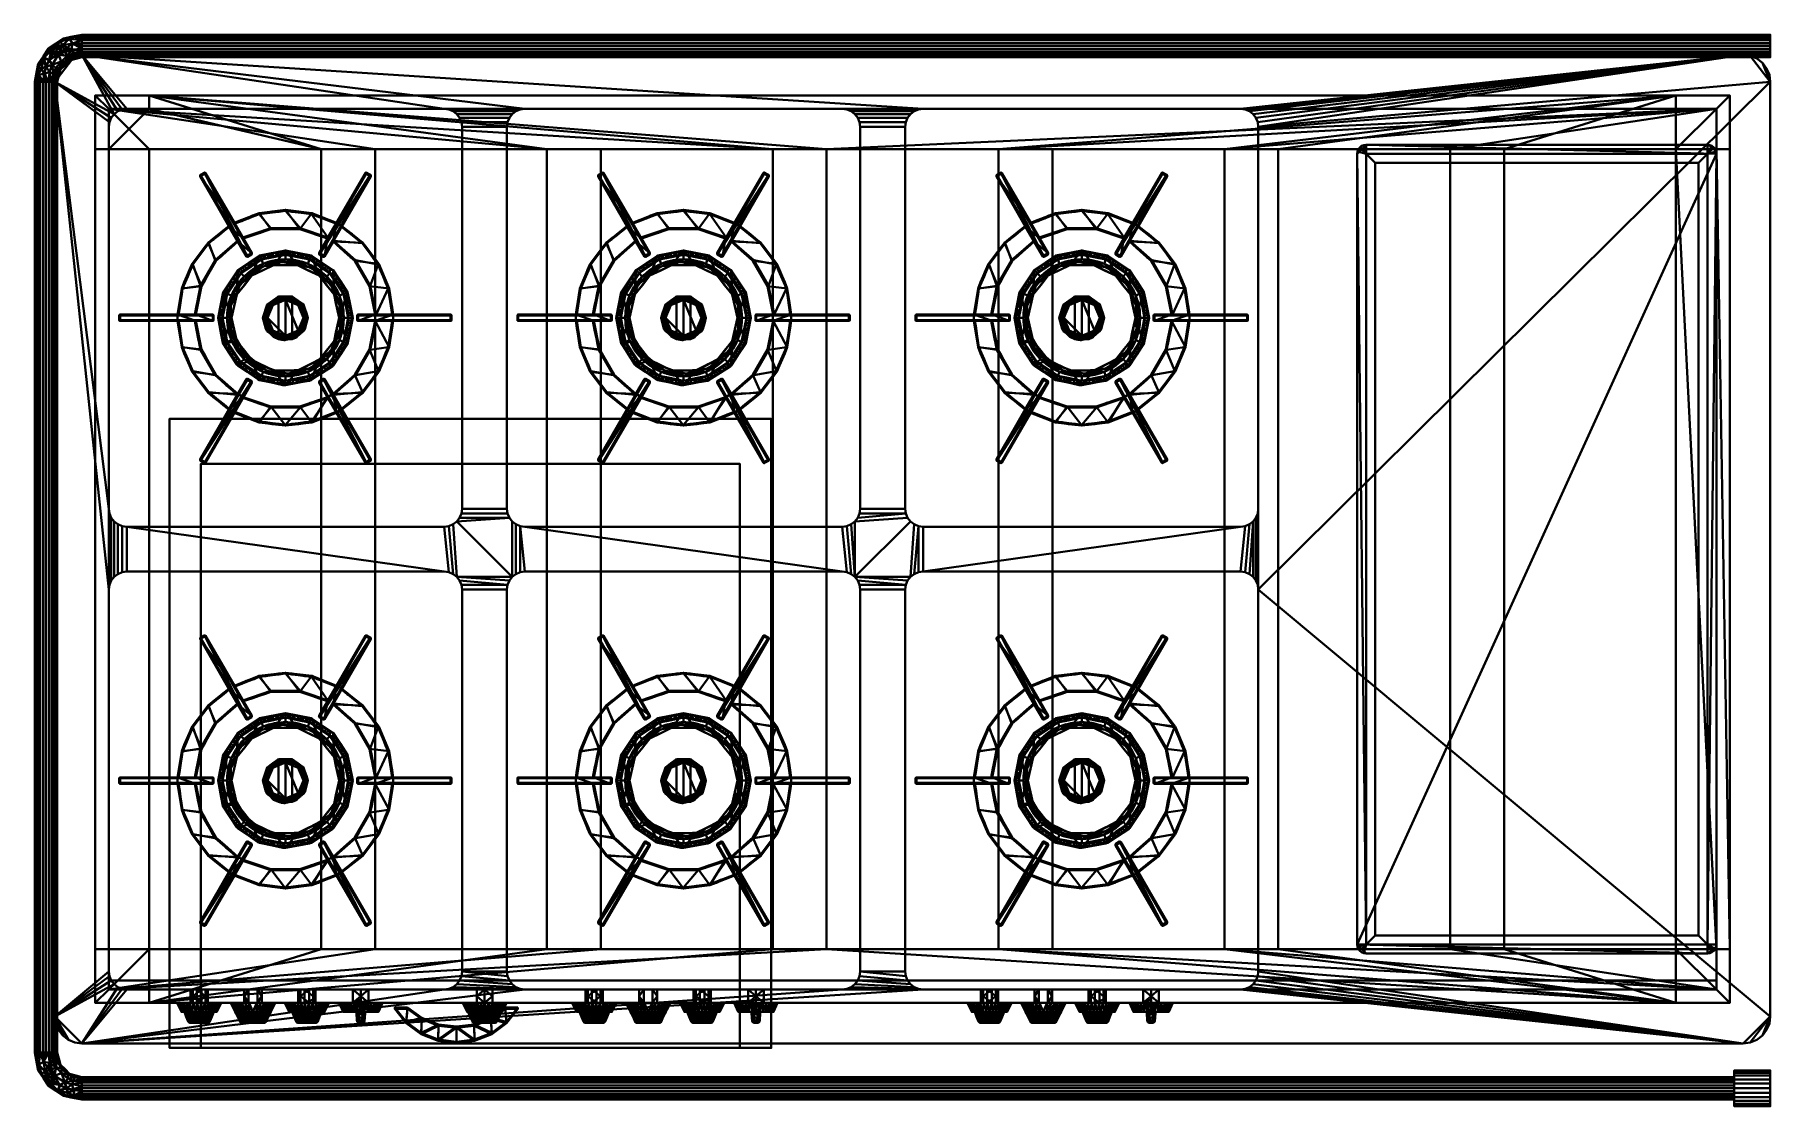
# Model space of a CAD drawing. Header units: inches. Extents: x 4586 to 6519, y 3694 to 4886.
import ezdxf

# ---------------------------------------------------------------- set-up
doc = ezdxf.new("R2010")
doc.units = ezdxf.units.IN
doc.header["$MEASUREMENT"] = 0
doc.layers.add('G-IMPT', color=8, linetype='Continuous', lineweight=30)

# ---------------------------------------------------------------- blocks, each defined once
blk = doc.blocks.new('fogao_industrial_dwg_boca_3_chamas-1624-View 1')
at = {"layer": 'G-IMPT', "lineweight": 40}
mesh = blk.add_polyface(dxfattribs=at)
corners = [(63, -102.1), (95, -157.6), (95.1, -158.4), (94.7, -159), (90.3, -161.5), (89.6, -161.6), (89, -161.1), (56.9, -105.6), (29.4, -116.4), (0, -120), (-29.4, -116.4), (-56.9, -105.6), (-89, -161.1), (-89.6, -161.6), (-90.3, -161.5), (-94.7, -159), (-95.1, -158.4), (-95, -157.6), (-63, -102.1), (-86.1, -83.6), (-103.9, -60), (-115.4, -32.7), (-120, -3.5), (-184, -3.5), (-184.7, -3.2), (-185, -2.5), (-185, 2.5), (-184.7, 3.2), (-184, 3.5), (-120, 3.5), (-115.4, 32.7), (-103.9, 60), (-86.1, 83.6), (-63, 102.1), (-95, 157.6), (-95.1, 158.4), (-94.7, 159), (-90.3, 161.5), (-89.6, 161.6), (-89, 161.1), (-56.9, 105.6), (-29.4, 116.4), (0, 120), (29.4, 116.4), (56.9, 105.6), (89, 161.1), (89.6, 161.6), (90.3, 161.5), (94.7, 159), (95.1, 158.4), (95, 157.6), (63, 102.1), (86.1, 83.6), (103.9, 60), (115.4, 32.7), (119.9, 3.5), (184, 3.5), (184.7, 3.2), (185, 2.5), (185, -2.5), (184.7, -3.2), (184, -3.5), (119.9, -3.5), (115.4, -32.7), (103.9, -60), (86.1, -83.6), (53, -84.8), (77.3, -63.4), (93.6, -35.3), (99.9, -3.5), (81, -3.5), (80.3, -3.2), (80, -2.5), (80, 2.5), (80.3, 3.2), (81, 3.5), (99.9, 3.5), (93.6, 35.3), (77.3, 63.4), (53, 84.8), (43.5, 68.4), (42.9, 67.9), (42.2, 68), (37.8, 70.5), (37.4, 71.1), (37.5, 71.9), (46.9, 88.3), (16.2, 98.7), (-16.2, 98.7), (-46.9, 88.3), (-37.5, 71.9), (-37.4, 71.1), (-37.8, 70.5), (-42.2, 68), (-42.9, 67.9), (-43.5, 68.4), (-53, 84.8), (-77.4, 63.4), (-93.6, 35.3), (-99.9, 3.5), (-81, 3.5), (-80.3, 3.2), (-80, 2.5), (-80, -2.5), (-80.3, -3.2), (-81, -3.5), (-99.9, -3.5), (-93.6, -35.3), (-77.4, -63.4), (-53, -84.8), (-43.5, -68.4), (-42.9, -67.9), (-42.2, -68), (-37.8, -70.5), (-37.4, -71.1), (-37.5, -71.9), (-46.9, -88.3), (-16.2, -98.7), (16.2, -98.7), (46.9, -88.3), (37.5, -71.9), (37.4, -71.1), (37.8, -70.5), (42.2, -68), (42.9, -67.9), (43.5, -68.4)]
mesh.append_faces([[corners[k] for k in face] for face in [(50, 47, 48, 49), (75, 72, 73, 74)]], dxfattribs={"vtx0": -1})
mesh.append_faces([[corners[k] for k in face] for face in [(100, 105, 99), (96, 90, 95), (115, 110, 113, 114), (40, 34, 39), (72, 75, 70, 71), (76, 70, 75)]], dxfattribs={"vtx0": -1, "vtx1": -1})
mesh.append_faces([[corners[k] for k in face] for face in [(22, 29, 106), (18, 116, 11)]], dxfattribs={"vtx0": -1, "vtx1": -1, "vtx2": -1})
mesh.append_faces([[corners[k] for k in face] for face in [(96, 33, 89, 90), (119, 66, 7, 8), (80, 82, 85, 86), (76, 55, 69, 70), (69, 55, 62, 63)]], dxfattribs={"vtx0": -1, "vtx1": -1, "vtx3": -1})
mesh.append_faces([[corners[k] for k in face] for face in [(99, 29, 30, 98), (98, 30, 31), (117, 9, 10), (118, 8, 9, 117), (8, 118, 119), (41, 88, 89, 40), (88, 41, 42, 87), (87, 42, 43), (51, 44, 45, 50), (65, 66, 67), (56, 61, 62, 55)]], dxfattribs={"vtx0": -1, "vtx2": -1})
mesh.append_faces([[corners[k] for k in face] for face in [(99, 105, 106, 29), (66, 65, 0, 7)]], dxfattribs={"vtx0": -1, "vtx2": -1, "vtx3": -1})
mesh.append_faces([[corners[k] for k in face] for face in [(14, 15, 12, 13)]], dxfattribs={"vtx1": -1})
mesh.append_faces([[corners[k] for k in face] for face in [(33, 34, 40, 89), (18, 19, 109, 116), (79, 80, 86, 44), (51, 52, 79, 44)]], dxfattribs={"vtx1": -1, "vtx2": -1, "vtx3": -1})
mesh.append_faces([[corners[k] for k in face] for face in [(22, 23, 28, 29), (21, 22, 106, 107), (20, 21, 107, 108), (96, 97, 32, 33), (97, 98, 31, 32), (19, 20, 108, 109), (109, 110, 115, 116), (116, 117, 10, 11), (11, 12, 17, 18), (119, 120, 125, 66), (6, 7, 0, 1), (43, 44, 86, 87), (52, 53, 78, 79), (63, 64, 68, 69), (64, 65, 67, 68), (53, 54, 77, 78), (54, 55, 76, 77)]], dxfattribs={"vtx1": -1, "vtx3": -1})
mesh.append_faces([[corners[k] for k in face] for face in [(93, 94, 95, 92), (37, 38, 39, 36), (83, 84, 85, 82), (80, 81, 82), (59, 60, 61, 58)]], dxfattribs={"vtx2": -1})
mesh.append_faces([[corners[k] for k in face] for face in [(26, 27, 28, 23), (103, 104, 105, 100), (34, 35, 36, 39), (15, 16, 17, 12), (4, 5, 6, 1), (90, 91, 92, 95), (45, 46, 47, 50), (123, 124, 125, 120), (56, 57, 58, 61)]], dxfattribs={"vtx2": -1, "vtx3": -1})
mesh.append_faces([[corners[k] for k in face] for face in [(23, 24, 25, 26), (100, 101, 102, 103), (110, 111, 112, 113), (120, 121, 122, 123), (1, 2, 3, 4)]], dxfattribs={"vtx3": -1})
mesh = blk.add_polyface(dxfattribs=at)
corners = [(-94.7, 159), (-95.1, 158.4), (-95, 157.6), (-95, 157.6, 21), (-95.2, 158, 21), (-95.1, 158.4, 21), (-95, 158.7, 21), (-94.7, 159, 21)]
mesh.append_faces([[corners[k] for k in face] for face in [(6, 1, 5)]], dxfattribs={"vtx0": -1, "vtx1": -1})
mesh.append_faces([[corners[k] for k in face] for face in [(1, 4, 5), (4, 1, 2)]], dxfattribs={"vtx0": -1, "vtx2": -1})
mesh.append_faces([[corners[k] for k in face] for face in [(3, 4, 2)]], dxfattribs={"vtx1": -1})
mesh.append_faces([[corners[k] for k in face] for face in [(0, 1, 6)]], dxfattribs={"vtx1": -1, "vtx2": -1})
mesh.append_faces([[corners[k] for k in face] for face in [(6, 7, 0)]], dxfattribs={"vtx2": -1})
mesh = blk.add_polyface(dxfattribs=at)
corners = [(-94.1, 158.1, 22), (-94.5, 157.9, 21.9), (-94.8, 157.7, 21.7), (-95, 157.6, 21.3), (-95, 157.6, 21), (-43.5, 68.4, 17), (-43.5, 68.4, 17.4), (-43.3, 68.5, 17.7), (-43, 68.7, 18), (-42.6, 68.9, 18)]
mesh.append_faces([[corners[k] for k in face] for face in [(1, 9, 0)]], dxfattribs={"vtx0": -1})
mesh.append_faces([[corners[k] for k in face] for face in [(8, 1, 7)]], dxfattribs={"vtx0": -1, "vtx1": -1})
mesh.append_faces([[corners[k] for k in face] for face in [(7, 2, 3), (3, 6, 7), (7, 1, 2)]], dxfattribs={"vtx0": -1, "vtx2": -1})
mesh.append_faces([[corners[k] for k in face] for face in [(5, 6, 3), (8, 9, 1)]], dxfattribs={"vtx1": -1, "vtx2": -1})
mesh.append_faces([[corners[k] for k in face] for face in [(3, 4, 5)]], dxfattribs={"vtx2": -1})
mesh = blk.add_polyface(dxfattribs=at)
corners = [(-53, 84.8, 6), (-53, 84.8), (-43.5, 68.4), (-43.5, 68.4, 17), (-95, 157.6, 21), (-95, 157.6), (-63, 102.1), (-63, 102.1, 6), (-62.9, 101.9, 6.7), (-62.5, 101.3, 7), (-53.5, 85.7, 7), (-53.1, 85.1, 6.7)]
mesh.append_faces([[corners[k] for k in face] for face in [(0, 3, 11)]], dxfattribs={"vtx0": -1, "vtx1": -1})
mesh.append_faces([[corners[k] for k in face] for face in [(4, 8, 9)]], dxfattribs={"vtx0": -1, "vtx2": -1})
mesh.append_faces([[corners[k] for k in face] for face in [(10, 11, 3), (9, 10, 3), (7, 8, 4), (3, 4, 9)]], dxfattribs={"vtx1": -1, "vtx2": -1})
mesh.append_faces([[corners[k] for k in face] for face in [(5, 6, 7, 4)]], dxfattribs={"vtx2": -1})
mesh.append_faces([[corners[k] for k in face] for face in [(0, 1, 2, 3)]], dxfattribs={"vtx3": -1})
mesh = blk.add_polyface(dxfattribs=at)
corners = [(-89.8, 160.6, 22), (-90.2, 161.2, 21.7), (-90.3, 161.5, 21), (-94.7, 159, 21), (-94.5, 158.7, 21.7), (-94.1, 158.1, 22)]
mesh.append_faces([[corners[k] for k in face] for face in [(1, 3, 4)]], dxfattribs={"vtx0": -1, "vtx2": -1})
mesh.append_faces([[corners[k] for k in face] for face in [(1, 2, 3), (5, 0, 1, 4)]], dxfattribs={"vtx2": -1})
mesh = blk.add_polyface(dxfattribs=at)
corners = [(-90.3, 161.5), (-94.7, 159), (-94.7, 159, 21), (-90.3, 161.5, 21)]
mesh.append_faces([[corners[k] for k in face] for face in [(0, 1, 2, 3)]])
mesh = blk.add_polyface(dxfattribs=at)
corners = [(-89.8, 160.6, 22), (-94.1, 158.1, 22), (-42.6, 68.9, 18), (-38.3, 71.4, 18)]
mesh.append_faces([[corners[k] for k in face] for face in [(0, 1, 2), (2, 3, 0)]], dxfattribs={"vtx2": -1})
mesh = blk.add_polyface(dxfattribs=at)
corners = [(-89, 161.1), (-89.6, 161.6), (-90.3, 161.5), (-90.3, 161.5, 21), (-90, 161.6, 21), (-89.6, 161.6, 21), (-89.2, 161.4, 21), (-89, 161.1, 21)]
mesh.append_faces([[corners[k] for k in face] for face in [(6, 1, 5)]], dxfattribs={"vtx0": -1, "vtx1": -1})
mesh.append_faces([[corners[k] for k in face] for face in [(1, 4, 5), (4, 1, 2)]], dxfattribs={"vtx0": -1, "vtx2": -1})
mesh.append_faces([[corners[k] for k in face] for face in [(3, 4, 2)]], dxfattribs={"vtx1": -1})
mesh.append_faces([[corners[k] for k in face] for face in [(0, 1, 6)]], dxfattribs={"vtx1": -1, "vtx2": -1})
mesh.append_faces([[corners[k] for k in face] for face in [(6, 7, 0)]], dxfattribs={"vtx2": -1})
mesh = blk.add_polyface(dxfattribs=at)
corners = [(-89, 161.1, 21), (-89, 161, 21.3), (-89.2, 160.9, 21.7), (-89.5, 160.8, 21.9), (-89.8, 160.6, 22), (-38.3, 71.4, 18), (-38, 71.6, 18), (-37.7, 71.7, 17.7), (-37.5, 71.8, 17.4), (-37.5, 71.9, 17)]
mesh.append_faces([[corners[k] for k in face] for face in [(5, 3, 4)]], dxfattribs={"vtx0": -1})
mesh.append_faces([[corners[k] for k in face] for face in [(3, 7, 2), (2, 7, 1)]], dxfattribs={"vtx0": -1, "vtx1": -1})
mesh.append_faces([[corners[k] for k in face] for face in [(3, 6, 7), (1, 7, 8)]], dxfattribs={"vtx0": -1, "vtx2": -1})
mesh.append_faces([[corners[k] for k in face] for face in [(0, 1, 9)]], dxfattribs={"vtx1": -1})
mesh.append_faces([[corners[k] for k in face] for face in [(5, 6, 3), (8, 9, 1)]], dxfattribs={"vtx1": -1, "vtx2": -1})
mesh = blk.add_polyface(dxfattribs=at)
corners = [(-46.9, 88.3), (-46.9, 88.3, 6), (-47.1, 88.6, 6.7), (-47.4, 89.2, 7), (-56.4, 104.8, 7), (-56.8, 105.4, 6.7), (-56.9, 105.6, 6), (-56.9, 105.6), (-89, 161.1), (-89, 161.1, 21), (-37.5, 71.9, 17), (-37.5, 71.9)]
mesh.append_faces([[corners[k] for k in face] for face in [(2, 10, 1)]], dxfattribs={"vtx0": -1, "vtx1": -1})
mesh.append_faces([[corners[k] for k in face] for face in [(10, 2, 3), (10, 3, 4), (9, 5, 6), (4, 9, 10)]], dxfattribs={"vtx0": -1, "vtx2": -1})
mesh.append_faces([[corners[k] for k in face] for face in [(4, 5, 9)]], dxfattribs={"vtx1": -1, "vtx2": -1})
mesh.append_faces([[corners[k] for k in face] for face in [(11, 0, 1, 10)]], dxfattribs={"vtx2": -1})
mesh.append_faces([[corners[k] for k in face] for face in [(6, 7, 8, 9)]], dxfattribs={"vtx3": -1})
mesh = blk.add_polyface(dxfattribs=at)
corners = [(89.8, 160.6, 22), (89.5, 160.8, 21.9), (89.2, 160.9, 21.7), (89, 161, 21.3), (89, 161.1, 21), (37.5, 71.9, 17), (37.5, 71.8, 17.4), (37.7, 71.7, 17.7), (38, 71.6, 18), (38.3, 71.4, 18)]
mesh.append_faces([[corners[k] for k in face] for face in [(5, 3, 4)]], dxfattribs={"vtx0": -1})
mesh.append_faces([[corners[k] for k in face] for face in [(3, 7, 2), (2, 7, 1)]], dxfattribs={"vtx0": -1, "vtx1": -1})
mesh.append_faces([[corners[k] for k in face] for face in [(3, 6, 7), (1, 7, 8)]], dxfattribs={"vtx0": -1, "vtx2": -1})
mesh.append_faces([[corners[k] for k in face] for face in [(0, 1, 9)]], dxfattribs={"vtx1": -1})
mesh.append_faces([[corners[k] for k in face] for face in [(5, 6, 3), (8, 9, 1)]], dxfattribs={"vtx1": -1, "vtx2": -1})
mesh = blk.add_polyface(dxfattribs=at)
corners = [(46.9, 88.3, 6), (46.9, 88.3), (37.5, 71.9), (37.5, 71.9, 17), (89, 161.1, 21), (89, 161.1), (56.9, 105.6), (56.9, 105.6, 6), (56.8, 105.4, 6.7), (56.4, 104.8, 7), (47.4, 89.2, 7), (47.1, 88.6, 6.7)]
mesh.append_faces([[corners[k] for k in face] for face in [(0, 3, 11)]], dxfattribs={"vtx0": -1, "vtx1": -1})
mesh.append_faces([[corners[k] for k in face] for face in [(4, 8, 9)]], dxfattribs={"vtx0": -1, "vtx2": -1})
mesh.append_faces([[corners[k] for k in face] for face in [(10, 11, 3), (9, 10, 3), (7, 8, 4), (3, 4, 9)]], dxfattribs={"vtx1": -1, "vtx2": -1})
mesh.append_faces([[corners[k] for k in face] for face in [(5, 6, 7, 4)]], dxfattribs={"vtx2": -1})
mesh.append_faces([[corners[k] for k in face] for face in [(0, 1, 2, 3)]], dxfattribs={"vtx3": -1})
mesh = blk.add_polyface(dxfattribs=at)
corners = [(94.1, 158.1, 22), (89.8, 160.6, 22), (38.3, 71.4, 18), (42.6, 68.9, 18)]
mesh.append_faces([[corners[k] for k in face] for face in [(0, 1, 2), (2, 3, 0)]], dxfattribs={"vtx2": -1})
mesh = blk.add_polyface(dxfattribs=at)
corners = [(95, 157.6, 21), (95, 157.6, 21.3), (94.8, 157.7, 21.7), (94.5, 157.9, 21.9), (94.1, 158.1, 22), (42.6, 68.9, 18), (43, 68.7, 18), (43.3, 68.5, 17.7), (43.5, 68.4, 17.4), (43.5, 68.4, 17)]
mesh.append_faces([[corners[k] for k in face] for face in [(1, 9, 0)]], dxfattribs={"vtx0": -1})
mesh.append_faces([[corners[k] for k in face] for face in [(8, 1, 7)]], dxfattribs={"vtx0": -1, "vtx1": -1})
mesh.append_faces([[corners[k] for k in face] for face in [(7, 2, 3), (3, 6, 7), (7, 1, 2)]], dxfattribs={"vtx0": -1, "vtx2": -1})
mesh.append_faces([[corners[k] for k in face] for face in [(5, 6, 3), (8, 9, 1)]], dxfattribs={"vtx1": -1, "vtx2": -1})
mesh.append_faces([[corners[k] for k in face] for face in [(3, 4, 5)]], dxfattribs={"vtx2": -1})
mesh = blk.add_polyface(dxfattribs=at)
corners = [(53, 84.8), (53, 84.8, 6), (53.1, 85.1, 6.7), (53.5, 85.7, 7), (62.5, 101.3, 7), (62.9, 101.9, 6.7), (63, 102.1, 6), (63, 102.1), (95, 157.6), (95, 157.6, 21), (43.5, 68.4, 17), (43.5, 68.4)]
mesh.append_faces([[corners[k] for k in face] for face in [(2, 10, 1)]], dxfattribs={"vtx0": -1, "vtx1": -1})
mesh.append_faces([[corners[k] for k in face] for face in [(10, 2, 3), (10, 3, 4), (9, 5, 6), (4, 9, 10)]], dxfattribs={"vtx0": -1, "vtx2": -1})
mesh.append_faces([[corners[k] for k in face] for face in [(4, 5, 9)]], dxfattribs={"vtx1": -1, "vtx2": -1})
mesh.append_faces([[corners[k] for k in face] for face in [(11, 0, 1, 10)]], dxfattribs={"vtx2": -1})
mesh.append_faces([[corners[k] for k in face] for face in [(6, 7, 8, 9)]], dxfattribs={"vtx3": -1})
mesh = blk.add_polyface(dxfattribs=at)
corners = [(90.3, 161.5), (89.6, 161.6), (89, 161.1), (89, 161.1, 21), (89.2, 161.4, 21), (89.6, 161.6, 21), (90, 161.6, 21), (90.3, 161.5, 21)]
mesh.append_faces([[corners[k] for k in face] for face in [(6, 1, 5)]], dxfattribs={"vtx0": -1, "vtx1": -1})
mesh.append_faces([[corners[k] for k in face] for face in [(1, 4, 5), (4, 1, 2)]], dxfattribs={"vtx0": -1, "vtx2": -1})
mesh.append_faces([[corners[k] for k in face] for face in [(3, 4, 2)]], dxfattribs={"vtx1": -1})
mesh.append_faces([[corners[k] for k in face] for face in [(0, 1, 6)]], dxfattribs={"vtx1": -1, "vtx2": -1})
mesh.append_faces([[corners[k] for k in face] for face in [(6, 7, 0)]], dxfattribs={"vtx2": -1})
mesh = blk.add_polyface(dxfattribs=at)
corners = [(94.1, 158.1, 22), (94.5, 158.7, 21.7), (94.7, 159, 21), (90.3, 161.5, 21), (90.2, 161.2, 21.7), (89.8, 160.6, 22)]
mesh.append_faces([[corners[k] for k in face] for face in [(1, 3, 4)]], dxfattribs={"vtx0": -1, "vtx2": -1})
mesh.append_faces([[corners[k] for k in face] for face in [(1, 2, 3), (5, 0, 1, 4)]], dxfattribs={"vtx2": -1})
mesh = blk.add_polyface(dxfattribs=at)
corners = [(94.7, 159), (90.3, 161.5), (90.3, 161.5, 21), (94.7, 159, 21)]
mesh.append_faces([[corners[k] for k in face] for face in [(0, 1, 2, 3)]])
mesh = blk.add_polyface(dxfattribs=at)
corners = [(95, 157.6), (95.1, 158.4), (94.7, 159), (94.7, 159, 21), (95, 158.7, 21), (95.1, 158.4, 21), (95.2, 158, 21), (95, 157.6, 21)]
mesh.append_faces([[corners[k] for k in face] for face in [(6, 1, 5)]], dxfattribs={"vtx0": -1, "vtx1": -1})
mesh.append_faces([[corners[k] for k in face] for face in [(1, 4, 5), (4, 1, 2)]], dxfattribs={"vtx0": -1, "vtx2": -1})
mesh.append_faces([[corners[k] for k in face] for face in [(3, 4, 2)]], dxfattribs={"vtx1": -1})
mesh.append_faces([[corners[k] for k in face] for face in [(0, 1, 6)]], dxfattribs={"vtx1": -1, "vtx2": -1})
mesh.append_faces([[corners[k] for k in face] for face in [(6, 7, 0)]], dxfattribs={"vtx2": -1})
mesh = blk.add_polyface(dxfattribs=at)
corners = [(56.4, 104.8, 7), (56.8, 105.4, 6.7), (56.9, 105.6, 6), (29.4, 116.4, 6), (0, 120, 6), (-29.4, 116.4, 6), (-56.9, 105.6, 6), (-56.8, 105.4, 6.7), (-56.4, 104.8, 7), (-29.1, 115.4, 7), (0, 119, 7), (29.1, 115.4, 7), (-41.6, 110.5, 7), (-43.2, 111, 6), (-49.5, 108.5, 6), (42.1, 111.4, 6), (42.8, 110.1, 7), (49, 107.7, 7), (49.5, 108.5, 6), (-14.6, 117.2, 7), (-14.7, 118.2, 6), (-22, 117.3, 6), (14.6, 117.2, 7), (14.7, 118.2, 6), (7.3, 119.1, 6), (-7.3, 118.1, 7), (-7.3, 119.1, 6), (22, 117.3, 6), (21.8, 116.3, 7), (35.9, 112.7, 7), (35.7, 113.9, 6), (-35.3, 113, 7), (-36.3, 113.7, 6), (-49, 107.7, 7), (-21.8, 116.3, 7), (7.3, 118.1, 7)]
mesh.append_faces([[corners[k] for k in face] for face in [(1, 17, 0)]], dxfattribs={"vtx0": -1})
mesh.append_faces([[corners[k] for k in face] for face in [(19, 20, 34), (3, 29, 30), (21, 34, 20), (29, 3, 11), (5, 9, 21), (4, 35, 24), (25, 26, 19), (23, 28, 27), (16, 15, 29), (35, 4, 10)]], dxfattribs={"vtx0": -1, "vtx1": -1})
mesh.append_faces([[corners[k] for k in face] for face in [(1, 18, 17), (7, 33, 14)]], dxfattribs={"vtx0": -1, "vtx1": -1, "vtx2": -1})
mesh.append_faces([[corners[k] for k in face] for face in [(31, 5, 32), (12, 32, 13), (4, 25, 10), (16, 18, 15), (19, 26, 20), (13, 33, 12), (25, 4, 26), (11, 3, 27), (29, 15, 30), (32, 12, 31), (21, 9, 34)]], dxfattribs={"vtx0": -1, "vtx2": -1})
mesh.append_faces([[corners[k] for k in face] for face in [(13, 14, 33), (28, 11, 27), (23, 24, 22), (16, 17, 18), (22, 28, 23), (31, 9, 5), (35, 22, 24)]], dxfattribs={"vtx1": -1, "vtx2": -1})
mesh.append_faces([[corners[k] for k in face] for face in [(14, 6, 7), (7, 8, 33), (1, 2, 18)]], dxfattribs={"vtx2": -1})
mesh = blk.add_polyface(dxfattribs=at)
corners = [(56.9, 105.6, 6), (56.9, 105.6), (29.4, 116.4), (0, 120), (-29.4, 116.4), (-56.9, 105.6), (-56.9, 105.6, 6), (-29.4, 116.4, 6), (0, 120, 6), (29.4, 116.4, 6)]
mesh.append_faces([[corners[k] for k in face] for face in [(1, 2, 9, 0), (6, 7, 4, 5)]], dxfattribs={"vtx1": -1})
mesh.append_faces([[corners[k] for k in face] for face in [(8, 9, 2, 3), (3, 4, 7, 8)]], dxfattribs={"vtx1": -1, "vtx3": -1})
mesh = blk.add_polyface(dxfattribs=at)
corners = [(47.4, 89.2, 7), (56.4, 104.8, 7), (29.1, 115.4, 7), (0, 119, 7), (-29.1, 115.4, 7), (-56.4, 104.8, 7), (-47.4, 89.2, 7), (-16.4, 99.7, 7), (16.4, 99.7, 7)]
mesh.append_faces([[corners[k] for k in face] for face in [(2, 0, 1)]], dxfattribs={"vtx0": -1})
mesh.append_faces([[corners[k] for k in face] for face in [(6, 7, 4, 5)]], dxfattribs={"vtx1": -1})
mesh.append_faces([[corners[k] for k in face] for face in [(3, 4, 7, 8), (8, 0, 2, 3)]], dxfattribs={"vtx1": -1, "vtx3": -1})
mesh = blk.add_polyface(dxfattribs=at)
corners = [(-120, 3.5, 6), (-119.7, 3.5, 6.7), (-118.9, 3.5, 7), (-114.5, 32.5, 7), (-103.1, 59.5, 7), (-85.4, 82.9, 7), (-62.5, 101.3, 7), (-62.9, 101.9, 6.7), (-63, 102.1, 6), (-86.1, 83.6, 6), (-103.9, 60, 6), (-115.4, 32.7, 6), (-116.5, 19.3, 7), (-117.7, 18.1, 6), (-118.7, 11.4, 6), (-75.5, 92.1, 6), (-73.9, 92.1, 7), (-68.7, 96.3, 7), (-69.2, 97.1, 6), (-108.8, 46, 7), (-109.7, 46.4, 6), (-112.6, 39.6, 6), (-94.2, 71.2, 7), (-95, 71.8, 6), (-99.5, 65.9, 6), (-105.9, 52.7, 7), (-106.8, 53.2, 6), (-90.5, 77.7, 6), (-89.8, 77.1, 7), (-79.7, 87.5, 7), (-80.8, 87.9, 6), (-115.5, 25.9, 7), (-116.6, 25.4, 6), (-117.7, 11.4, 7), (-111.6, 39.2, 7), (-98.6, 65.4, 7)]
mesh.append_faces([[corners[k] for k in face] for face in [(7, 17, 6)]], dxfattribs={"vtx0": -1})
mesh.append_faces([[corners[k] for k in face] for face in [(19, 20, 34), (9, 29, 30), (21, 34, 20), (29, 9, 5), (11, 3, 21), (10, 35, 24), (25, 26, 19), (23, 28, 27), (16, 15, 29), (35, 10, 4)]], dxfattribs={"vtx0": -1, "vtx1": -1})
mesh.append_faces([[corners[k] for k in face] for face in [(7, 18, 17), (1, 33, 14)]], dxfattribs={"vtx0": -1, "vtx1": -1, "vtx2": -1})
mesh.append_faces([[corners[k] for k in face] for face in [(31, 11, 32), (12, 32, 13), (10, 25, 4), (16, 18, 15), (19, 26, 20), (13, 33, 12), (25, 10, 26), (5, 9, 27), (29, 15, 30), (32, 12, 31), (21, 3, 34)]], dxfattribs={"vtx0": -1, "vtx2": -1})
mesh.append_faces([[corners[k] for k in face] for face in [(13, 14, 33), (28, 5, 27), (23, 24, 22), (16, 17, 18), (22, 28, 23), (31, 3, 11), (35, 22, 24)]], dxfattribs={"vtx1": -1, "vtx2": -1})
mesh.append_faces([[corners[k] for k in face] for face in [(14, 0, 1), (1, 2, 33), (7, 8, 18)]], dxfattribs={"vtx2": -1})
mesh = blk.add_polyface(dxfattribs=at)
corners = [(-120, 3.5), (-120, 3.5, 6), (-115.4, 32.7, 6), (-103.9, 60, 6), (-86.1, 83.6, 6), (-63, 102.1, 6), (-63, 102.1), (-86.1, 83.6), (-103.9, 60), (-115.4, 32.7)]
mesh.append_faces([[corners[k] for k in face] for face in [(6, 7, 4, 5), (1, 2, 9, 0)]], dxfattribs={"vtx1": -1})
mesh.append_faces([[corners[k] for k in face] for face in [(3, 4, 7, 8), (8, 9, 2, 3)]], dxfattribs={"vtx1": -1, "vtx3": -1})
mesh = blk.add_polyface(dxfattribs=at)
corners = [(-118.9, 3.5, 7), (-100.9, 3.5, 7), (-94.5, 35.6, 7), (-78.1, 64, 7), (-53.5, 85.7, 7), (-62.5, 101.3, 7), (-85.4, 82.9, 7), (-103.1, 59.5, 7), (-114.5, 32.5, 7)]
mesh.append_faces([[corners[k] for k in face] for face in [(2, 7, 8), (3, 6, 7, 2)]], dxfattribs={"vtx0": -1, "vtx2": -1})
mesh.append_faces([[corners[k] for k in face] for face in [(4, 5, 6, 3)]], dxfattribs={"vtx2": -1})
mesh.append_faces([[corners[k] for k in face] for face in [(8, 0, 1, 2)]], dxfattribs={"vtx3": -1})
mesh = blk.add_polyface(dxfattribs=at)
corners = [(46.9, 88.3, 6), (47.1, 88.6, 6.7), (47.4, 89.2, 7), (16.4, 99.7, 7), (-16.4, 99.7, 7), (-47.4, 89.2, 7), (-47.1, 88.6, 6.7), (-46.9, 88.3, 6), (-16.2, 98.7, 6), (16.2, 98.7, 6), (-28.1, 94.7, 6), (-31.9, 94.4, 7), (-37.9, 92.4, 7), (28.4, 95.6, 7), (31.6, 93.5, 6), (37.5, 91.5, 6), (0, 98.7, 6), (0, 99.7, 7), (-8.2, 99.7, 7), (8.2, 99.7, 7), (8.1, 98.7, 6), (-22.2, 96.7, 6), (-24.2, 97, 7), (-37.5, 91.5, 6), (23.9, 96.1, 6), (22.4, 97.6, 7), (37.9, 92.4, 7), (-8.1, 98.7, 6)]
mesh.append_faces([[corners[k] for k in face] for face in [(1, 15, 0), (26, 1, 2)]], dxfattribs={"vtx0": -1})
mesh.append_faces([[corners[k] for k in face] for face in [(15, 26, 14), (14, 13, 24), (13, 14, 26)]], dxfattribs={"vtx0": -1, "vtx1": -1})
mesh.append_faces([[corners[k] for k in face] for face in [(1, 26, 15), (6, 23, 12)]], dxfattribs={"vtx0": -1, "vtx1": -1, "vtx2": -1})
mesh.append_faces([[corners[k] for k in face] for face in [(9, 25, 3), (10, 22, 11), (9, 3, 19, 20), (11, 23, 10), (25, 9, 24), (21, 4, 22), (17, 16, 20, 19), (22, 10, 21), (24, 13, 25)]], dxfattribs={"vtx0": -1, "vtx2": -1})
mesh.append_faces([[corners[k] for k in face] for face in [(5, 6, 12)]], dxfattribs={"vtx1": -1})
mesh.append_faces([[corners[k] for k in face] for face in [(11, 12, 23), (21, 8, 4)]], dxfattribs={"vtx1": -1, "vtx2": -1})
mesh.append_faces([[corners[k] for k in face] for face in [(17, 18, 27, 16), (18, 4, 8, 27)]], dxfattribs={"vtx1": -1, "vtx3": -1})
mesh.append_faces([[corners[k] for k in face] for face in [(6, 7, 23)]], dxfattribs={"vtx2": -1})
mesh = blk.add_polyface(dxfattribs=at)
corners = [(46.9, 88.3), (46.9, 88.3, 6), (16.2, 98.7, 6), (-16.2, 98.7, 6), (-46.9, 88.3, 6), (-46.9, 88.3), (-16.2, 98.7), (16.2, 98.7), (26.4, 95.3, 6), (31.6, 93.5), (0, 98.7, 6), (0, 98.7), (-26.4, 95.3), (-31.6, 93.5, 6)]
mesh.append_faces([[corners[k] for k in face] for face in [(9, 8, 7), (8, 9, 1), (13, 12, 3), (6, 3, 12), (12, 13, 5)]], dxfattribs={"vtx0": -1, "vtx1": -1})
mesh.append_faces([[corners[k] for k in face] for face in [(3, 6, 11, 10), (7, 2, 10, 11)]], dxfattribs={"vtx0": -1, "vtx2": -1})
mesh.append_faces([[corners[k] for k in face] for face in [(0, 1, 9)]], dxfattribs={"vtx1": -1})
mesh.append_faces([[corners[k] for k in face] for face in [(8, 2, 7)]], dxfattribs={"vtx1": -1, "vtx2": -1})
mesh.append_faces([[corners[k] for k in face] for face in [(13, 4, 5)]], dxfattribs={"vtx2": -1})
mesh = blk.add_polyface(dxfattribs=at)
corners = [(62.5, 101.3, 7), (53.5, 85.7, 7), (78.1, 64, 7), (94.5, 35.6, 7), (100.9, 3.5, 7), (118.9, 3.5, 7), (114.5, 32.5, 7), (103.1, 59.5, 7), (85.4, 82.9, 7)]
mesh.append_faces([[corners[k] for k in face] for face in [(3, 7, 2)]], dxfattribs={"vtx0": -1, "vtx1": -1})
mesh.append_faces([[corners[k] for k in face] for face in [(8, 1, 2, 7)]], dxfattribs={"vtx0": -1, "vtx2": -1})
mesh.append_faces([[corners[k] for k in face] for face in [(0, 1, 8)]], dxfattribs={"vtx1": -1})
mesh.append_faces([[corners[k] for k in face] for face in [(6, 7, 3, 4)]], dxfattribs={"vtx1": -1, "vtx3": -1})
mesh.append_faces([[corners[k] for k in face] for face in [(4, 5, 6)]], dxfattribs={"vtx2": -1})
mesh = blk.add_polyface(dxfattribs=at)
corners = [(63, 102.1, 6), (62.9, 101.9, 6.7), (62.5, 101.3, 7), (85.4, 82.9, 7), (103.1, 59.5, 7), (114.5, 32.5, 7), (118.9, 3.5, 7), (119.7, 3.5, 6.7), (119.9, 3.5, 6), (115.4, 32.7, 6), (103.9, 60, 6), (86.1, 83.6, 6), (74.9, 91.3, 7), (74.5, 92.9, 6), (69.2, 97.1, 6), (117.5, 19.3, 6), (116.7, 18, 7), (117.7, 11.4, 7), (118.7, 11.4, 6), (94.2, 71.2, 7), (95, 71.8, 6), (90.5, 77.7, 6), (108.8, 46, 7), (109.7, 46.4, 6), (106.8, 53.2, 6), (98.6, 65.4, 7), (99.5, 65.9, 6), (112.6, 39.6, 6), (111.6, 39.2, 7), (115.6, 25.2, 7), (116.5, 26, 6), (80.2, 87.1, 7), (80.3, 88.2, 6), (68.7, 96.3, 7), (89.8, 77.1, 7), (105.9, 52.7, 7)]
mesh.append_faces([[corners[k] for k in face] for face in [(7, 17, 6)]], dxfattribs={"vtx0": -1})
mesh.append_faces([[corners[k] for k in face] for face in [(19, 20, 34), (9, 29, 30), (21, 34, 20), (29, 9, 5), (11, 3, 21), (10, 35, 24), (25, 26, 19), (23, 28, 27), (16, 15, 29), (35, 10, 4)]], dxfattribs={"vtx0": -1, "vtx1": -1})
mesh.append_faces([[corners[k] for k in face] for face in [(7, 18, 17), (1, 33, 14)]], dxfattribs={"vtx0": -1, "vtx1": -1, "vtx2": -1})
mesh.append_faces([[corners[k] for k in face] for face in [(31, 11, 32), (12, 32, 13), (10, 25, 4), (16, 18, 15), (19, 26, 20), (13, 33, 12), (25, 10, 26), (5, 9, 27), (29, 15, 30), (32, 12, 31), (21, 3, 34)]], dxfattribs={"vtx0": -1, "vtx2": -1})
mesh.append_faces([[corners[k] for k in face] for face in [(13, 14, 33), (28, 5, 27), (23, 24, 22), (16, 17, 18), (22, 28, 23), (31, 3, 11), (35, 22, 24)]], dxfattribs={"vtx1": -1, "vtx2": -1})
mesh.append_faces([[corners[k] for k in face] for face in [(14, 0, 1), (1, 2, 33), (7, 8, 18)]], dxfattribs={"vtx2": -1})
mesh = blk.add_polyface(dxfattribs=at)
corners = [(63, 102.1), (63, 102.1, 6), (86.1, 83.6, 6), (103.9, 60, 6), (115.4, 32.7, 6), (119.9, 3.5, 6), (119.9, 3.5), (115.4, 32.7), (103.9, 60), (86.1, 83.6)]
mesh.append_faces([[corners[k] for k in face] for face in [(6, 7, 4, 5), (1, 2, 9, 0)]], dxfattribs={"vtx1": -1})
mesh.append_faces([[corners[k] for k in face] for face in [(3, 4, 7, 8), (8, 9, 2, 3)]], dxfattribs={"vtx1": -1, "vtx3": -1})
mesh = blk.add_polyface(dxfattribs=at)
corners = [(-100.9, 3.5, 7), (-100.2, 3.5, 6.7), (-99.9, 3.5, 6), (-93.6, 35.3, 6), (-77.4, 63.4, 6), (-53, 84.8, 6), (-53.1, 85.1, 6.7), (-53.5, 85.7, 7), (-78.1, 64, 7), (-94.5, 35.6, 7), (-96, 23, 6), (-97.7, 19.6, 7), (-99, 13.3, 7), (-68.6, 72.4, 7), (-65.2, 74.1, 6), (-60.5, 78.2, 6), (-85.5, 49.3, 6), (-86.3, 49.8, 7), (-90.4, 42.7, 7), (-82.2, 56.9, 7), (-81.4, 56.4, 6), (-94.8, 29.1, 6), (-96.1, 27.6, 7), (-98, 13.2, 6), (-71.3, 68.7, 6), (-73.3, 68.2, 7), (-61, 79, 7), (-89.5, 42.3, 6)]
mesh.append_faces([[corners[k] for k in face] for face in [(6, 15, 5), (26, 6, 7)]], dxfattribs={"vtx0": -1})
mesh.append_faces([[corners[k] for k in face] for face in [(18, 27, 17), (15, 26, 14), (16, 17, 27), (9, 3, 18), (17, 20, 19), (14, 13, 24), (13, 14, 26)]], dxfattribs={"vtx0": -1, "vtx1": -1})
mesh.append_faces([[corners[k] for k in face] for face in [(6, 26, 15), (1, 23, 12)]], dxfattribs={"vtx0": -1, "vtx1": -1, "vtx2": -1})
mesh.append_faces([[corners[k] for k in face] for face in [(4, 25, 8), (10, 22, 11), (4, 8, 19), (11, 23, 10), (25, 4, 24), (21, 9, 22), (18, 3, 27), (22, 10, 21), (24, 13, 25)]], dxfattribs={"vtx0": -1, "vtx2": -1})
mesh.append_faces([[corners[k] for k in face] for face in [(0, 1, 12)]], dxfattribs={"vtx1": -1})
mesh.append_faces([[corners[k] for k in face] for face in [(11, 12, 23), (20, 4, 19), (16, 20, 17), (21, 3, 9)]], dxfattribs={"vtx1": -1, "vtx2": -1})
mesh.append_faces([[corners[k] for k in face] for face in [(1, 2, 23)]], dxfattribs={"vtx2": -1})
mesh = blk.add_polyface(dxfattribs=at)
corners = [(-99.9, 3.5, 6), (-99.9, 3.5), (-93.6, 35.3), (-77.4, 63.4), (-53, 84.8), (-53, 84.8, 6), (-77.4, 63.4, 6), (-93.6, 35.3, 6), (-69.3, 70.5, 6), (-65.2, 74.1), (-85.5, 49.3, 6), (-85.5, 49.3), (-95.7, 24.8), (-96.8, 19.4, 6)]
mesh.append_faces([[corners[k] for k in face] for face in [(9, 8, 3), (8, 9, 5), (13, 12, 7), (2, 7, 12), (12, 13, 1)]], dxfattribs={"vtx0": -1, "vtx1": -1})
mesh.append_faces([[corners[k] for k in face] for face in [(7, 2, 11, 10), (3, 6, 10, 11)]], dxfattribs={"vtx0": -1, "vtx2": -1})
mesh.append_faces([[corners[k] for k in face] for face in [(4, 5, 9)]], dxfattribs={"vtx1": -1})
mesh.append_faces([[corners[k] for k in face] for face in [(8, 6, 3)]], dxfattribs={"vtx1": -1, "vtx2": -1})
mesh.append_faces([[corners[k] for k in face] for face in [(13, 0, 1)]], dxfattribs={"vtx2": -1})
mesh = blk.add_polyface(dxfattribs=at)
corners = [(53.5, 85.7, 7), (53.1, 85.1, 6.7), (53, 84.8, 6), (77.3, 63.4, 6), (93.6, 35.3, 6), (99.9, 3.5, 6), (100.2, 3.5, 6.7), (100.9, 3.5, 7), (94.5, 35.6, 7), (78.1, 64, 7), (67.9, 71.7, 6), (65.8, 74.8, 7), (61, 79, 7), (97, 23.2, 7), (96.8, 19.4, 6), (98, 13.2, 6), (85.5, 49.3, 6), (86.3, 49.8, 7), (82.2, 56.9, 7), (90.4, 42.7, 7), (89.5, 42.3, 6), (72.6, 67.5, 6), (72, 69.4, 7), (60.5, 78.2, 6), (95.2, 27.3, 6), (95.7, 29.4, 7), (99, 13.3, 7), (81.4, 56.4, 6)]
mesh.append_faces([[corners[k] for k in face] for face in [(6, 15, 5), (26, 6, 7)]], dxfattribs={"vtx0": -1})
mesh.append_faces([[corners[k] for k in face] for face in [(18, 27, 17), (15, 26, 14), (16, 17, 27), (9, 3, 18), (17, 20, 19), (14, 13, 24), (13, 14, 26)]], dxfattribs={"vtx0": -1, "vtx1": -1})
mesh.append_faces([[corners[k] for k in face] for face in [(6, 26, 15), (1, 23, 12)]], dxfattribs={"vtx0": -1, "vtx1": -1, "vtx2": -1})
mesh.append_faces([[corners[k] for k in face] for face in [(4, 25, 8), (10, 22, 11), (4, 8, 19), (11, 23, 10), (25, 4, 24), (21, 9, 22), (18, 3, 27), (22, 10, 21), (24, 13, 25)]], dxfattribs={"vtx0": -1, "vtx2": -1})
mesh.append_faces([[corners[k] for k in face] for face in [(0, 1, 12)]], dxfattribs={"vtx1": -1})
mesh.append_faces([[corners[k] for k in face] for face in [(11, 12, 23), (20, 4, 19), (16, 20, 17), (21, 3, 9)]], dxfattribs={"vtx1": -1, "vtx2": -1})
mesh.append_faces([[corners[k] for k in face] for face in [(1, 2, 23)]], dxfattribs={"vtx2": -1})
mesh = blk.add_polyface(dxfattribs=at)
corners = [(53, 84.8, 6), (53, 84.8), (77.3, 63.4), (93.6, 35.3), (99.9, 3.5), (99.9, 3.5, 6), (93.6, 35.3, 6), (77.3, 63.4, 6), (95.7, 24.8, 6), (96.8, 19.4), (85.5, 49.3, 6), (85.5, 49.3), (69.3, 70.5, 6), (65.2, 74.1)]
mesh.append_faces([[corners[k] for k in face] for face in [(9, 8, 3), (8, 9, 5), (12, 2, 7)]], dxfattribs={"vtx0": -1, "vtx1": -1})
mesh.append_faces([[corners[k] for k in face] for face in [(7, 2, 11, 10), (13, 12, 0), (3, 6, 10, 11)]], dxfattribs={"vtx0": -1, "vtx2": -1})
mesh.append_faces([[corners[k] for k in face] for face in [(4, 5, 9), (1, 13, 0)]], dxfattribs={"vtx1": -1})
mesh.append_faces([[corners[k] for k in face] for face in [(8, 6, 3), (13, 2, 12)]], dxfattribs={"vtx1": -1, "vtx2": -1})
mesh = blk.add_polyface(dxfattribs=at)
corners = [(75, 0, 3), (69, -29.4, 3), (51.9, -54.1, 3), (26.6, -70.1, 3), (-3, -74.9, 3), (-30.8, -68.4, 3), (-54.1, -51.9, 3), (-69.6, -28, 3), (-75, 0, 3), (-69.3, 28.7, 3), (-53, 53, 3), (-28.7, 69.3, 3), (0, 75, 3), (28.7, 69.3, 3), (53, 53, 3), (69.3, 28.7, 3), (-3, -72.9, 3), (-2.8, -69.9, 3), (-0.1, -70, 3), (2.7, -69.9, 3), (2.8, -72.9, 3), (5.6, -72.8, 3), (8.5, -72.5, 3), (8.1, -69.5, 3), (10.9, -69.2, 3), (13.6, -68.7, 3), (14.2, -71.6, 3), (17, -71, 3), (19.7, -70.3, 3), (18.9, -67.4, 3), (21.6, -66.6, 3), (24.1, -65.7, 3), (25.2, -68.5, 3), (27.9, -67.5, 3), (30.5, -66.3, 3), (29.2, -63.6, 3), (31.7, -62.4, 3), (34.1, -61.1, 3), (35.6, -63.7, 3), (38.1, -62.3, 3), (40.5, -60.7, 3), (38.8, -58.2, 3), (41.1, -56.7, 3), (43.3, -55, 3), (45.1, -57.4, 3), (47.3, -55.6, 3), (49.5, -53.7, 3), (47.5, -51.5, 3), (49.4, -49.6, 3), (51.3, -47.6, 3), (53.5, -49.6, 3), (55.5, -47.5, 3), (57.3, -45.3, 3), (54.9, -43.4, 3), (56.6, -41.2, 3), (58.2, -39, 3), (60.6, -40.6, 3), (62.2, -38.2, 3), (63.6, -35.7, 3), (61, -34.3, 3), (62.3, -31.9, 3), (63.5, -29.4, 3), (66.3, -30.6, 3), (67.4, -28, 3), (68.5, -25.3, 3), (65.6, -24.3, 3), (66.5, -21.7, 3), (67.3, -19.1, 3), (70.2, -19.9, 3), (71, -17.1, 3), (71.6, -14.3, 3), (68.6, -13.7, 3), (69.1, -11, 3), (69.5, -8.3, 3), (72.5, -8.7, 3), (72.8, -5.8, 3), (72.9, -3, 3), (69.9, -2.8, 3), (70, -0.1, 3), (69.9, 2.7, 3), (72.9, 2.8, 3), (72.8, 5.6, 3), (72.5, 8.5, 3), (69.5, 8.1, 3), (69.1, 10.9, 3), (68.7, 13.6, 3), (71.6, 14.2, 3), (71, 17, 3), (70.3, 19.7, 3), (67.4, 18.9, 3), (66.6, 21.6, 3), (65.7, 24.1, 3), (68.5, 25.2, 3), (67.5, 27.9, 3), (66.3, 30.5, 3), (63.6, 29.2, 3), (62.4, 31.7, 3), (61.1, 34.1, 3), (63.7, 35.6, 3), (62.3, 38.1, 3), (60.7, 40.5, 3), (58.2, 38.8, 3), (56.7, 41.1, 3), (55, 43.3, 3), (57.4, 45.1, 3), (55.6, 47.3, 3), (53.7, 49.5, 3), (51.5, 47.5, 3), (49.6, 49.4, 3), (47.6, 51.3, 3), (49.6, 53.5, 3), (47.5, 55.5, 3), (45.3, 57.3, 3), (43.4, 54.9, 3), (41.2, 56.6, 3), (39, 58.2, 3), (40.6, 60.6, 3), (38.2, 62.2, 3), (35.7, 63.6, 3), (34.3, 61, 3), (31.9, 62.3, 3), (29.4, 63.5, 3), (30.6, 66.3, 3), (28, 67.4, 3), (25.3, 68.5, 3), (24.3, 65.6, 3), (21.7, 66.5, 3), (19.1, 67.3, 3), (19.9, 70.2, 3), (17.1, 71, 3), (14.3, 71.6, 3), (13.7, 68.6, 3), (11, 69.1, 3), (8.3, 69.5, 3), (8.7, 72.5, 3), (5.8, 72.8, 3), (3, 72.9, 3), (2.8, 69.9, 3), (0.1, 70, 3), (-2.7, 69.9, 3), (-2.8, 72.9, 3), (-5.6, 72.8, 3), (-8.5, 72.5, 3), (-8.1, 69.5, 3), (-10.9, 69.1, 3), (-13.6, 68.7, 3), (-14.2, 71.6, 3), (-17, 71, 3), (-19.7, 70.3, 3), (-18.9, 67.4, 3), (-21.6, 66.6, 3), (-24.1, 65.7, 3), (-25.2, 68.5, 3), (-27.9, 67.5, 3), (-30.5, 66.3, 3), (-29.2, 63.6, 3), (-31.7, 62.4, 3), (-34.1, 61.1, 3), (-35.6, 63.7, 3), (-38.1, 62.3, 3), (-40.5, 60.7, 3), (-38.8, 58.3, 3), (-41.1, 56.7, 3), (-43.3, 55, 3), (-45.1, 57.4, 3), (-47.3, 55.6, 3), (-49.5, 53.7, 3), (-47.5, 51.5, 3), (-49.4, 49.6, 3), (-51.3, 47.6, 3), (-53.5, 49.6, 3), (-55.5, 47.5, 3), (-57.3, 45.3, 3), (-54.9, 43.4, 3), (-56.6, 41.2, 3), (-58.2, 39, 3), (-60.6, 40.6, 3), (-62.2, 38.2, 3), (-63.6, 35.7, 3), (-61, 34.3, 3), (-62.3, 31.9, 3), (-63.5, 29.4, 3), (-66.3, 30.6, 3), (-67.4, 28, 3), (-68.5, 25.3, 3), (-65.6, 24.3, 3), (-66.5, 21.7, 3), (-67.3, 19.1, 3), (-70.2, 19.9, 3), (-71, 17.1, 3), (-71.6, 14.3, 3), (-68.6, 13.7, 3), (-69.1, 11, 3), (-69.5, 8.3, 3), (-72.5, 8.7, 3), (-72.8, 5.8, 3), (-72.9, 3, 3), (-69.9, 2.8, 3), (-70, 0.1, 3), (-69.9, -2.7, 3), (-72.9, -2.8, 3), (-72.8, -5.6, 3), (-72.5, -8.5, 3), (-69.5, -8.1, 3), (-69.2, -10.9, 3), (-68.7, -13.6, 3), (-71.6, -14.2, 3), (-71, -17, 3), (-70.3, -19.7, 3), (-67.4, -18.9, 3), (-66.6, -21.6, 3), (-65.7, -24.1, 3), (-68.5, -25.2, 3), (-67.5, -27.9, 3), (-66.3, -30.5, 3), (-63.6, -29.2, 3), (-62.4, -31.7, 3), (-61.1, -34.1, 3), (-63.7, -35.6, 3), (-62.3, -38.1, 3), (-60.7, -40.5, 3), (-58.3, -38.8, 3), (-56.7, -41.1, 3), (-55, -43.3, 3), (-57.4, -45.1, 3), (-55.6, -47.3, 3), (-53.7, -49.5, 3), (-51.5, -47.5, 3), (-49.6, -49.4, 3), (-47.6, -51.3, 3), (-49.6, -53.5, 3), (-47.5, -55.5, 3), (-45.3, -57.3, 3), (-43.4, -54.9, 3), (-41.2, -56.6, 3), (-39, -58.2, 3), (-40.6, -60.6, 3), (-38.2, -62.2, 3), (-35.7, -63.6, 3), (-34.3, -61, 3), (-31.9, -62.3, 3), (-29.4, -63.5, 3), (-30.6, -66.3, 3), (-28, -67.4, 3), (-25.3, -68.5, 3), (-24.3, -65.6, 3), (-21.7, -66.5, 3), (-19.1, -67.3, 3), (-19.9, -70.2, 3), (-17.1, -71, 3), (-14.3, -71.6, 3), (-13.7, -68.6, 3), (-11, -69.1, 3), (-8.3, -69.5, 3), (-8.7, -72.5, 3), (-5.8, -72.8, 3)]
mesh.append_faces([[corners[k] for k in face] for face in [(90, 88, 89), (134, 132, 133), (72, 70, 71), (42, 40, 41), (26, 24, 25), (144, 142, 143), (162, 160, 161), (174, 172, 173), (252, 250, 251), (212, 210, 211), (222, 220, 221)]], dxfattribs={"vtx0": -1})
mesh.append_faces([[corners[k] for k in face] for face in [(105, 14, 104), (92, 88, 90, 91), (93, 15, 92), (129, 13, 128), (128, 124, 126, 127), (138, 12, 136, 137), (140, 12, 138, 139), (120, 122, 118, 119), (117, 13, 116), (78, 0, 76, 77), (74, 70, 72, 73), (68, 64, 66, 67), (64, 1, 63), (51, 2, 50), (50, 2, 48, 49), (48, 2, 46, 47), (38, 34, 36, 37), (33, 3, 32), (142, 12, 141), (146, 142, 144, 145), (153, 11, 152), (150, 152, 148, 149), (160, 11, 159), (159, 11, 158), (166, 10, 165), (171, 10, 170), (180, 182, 178, 179), (178, 9, 177), (184, 9, 183), (200, 8, 198, 199), (238, 5, 237), (232, 6, 231), (244, 5, 243), (214, 7, 213), (228, 6, 226, 227), (231, 6, 230)]], dxfattribs={"vtx0": -1, "vtx1": -1})
mesh.append_faces([[corners[k] for k in face] for face in [(15, 94, 98), (0, 82, 86), (92, 15, 88), (124, 128, 13), (12, 130, 134), (14, 112, 116, 13), (13, 118, 122), (0, 70, 74), (1, 64, 68), (58, 62, 1), (56, 2, 52), (2, 40, 44), (28, 32, 3), (38, 3, 34), (12, 142, 146), (148, 152, 11), (154, 158, 11), (10, 172, 176, 9), (9, 178, 182), (188, 9, 184), (16, 20, 4), (250, 254, 4), (248, 5, 244), (208, 212, 7), (8, 202, 206), (6, 220, 224), (218, 7, 214)]], dxfattribs={"vtx0": -1, "vtx1": -1, "vtx2": -1})
mesh.append_faces([[corners[k] for k in face] for face in [(14, 106, 108, 110), (242, 5, 238, 240)]], dxfattribs={"vtx0": -1, "vtx1": -1, "vtx2": -1, "vtx3": -1})
mesh.append_faces([[corners[k] for k in face] for face in [(160, 164, 10, 11), (190, 194, 8, 9)]], dxfattribs={"vtx0": -1, "vtx1": -1, "vtx3": -1})
mesh.append_faces([[corners[k] for k in face] for face in [(15, 98, 99), (15, 99, 100), (15, 87, 88), (0, 80, 81), (0, 81, 82), (13, 129, 130, 12), (13, 123, 124), (12, 134, 135), (14, 111, 112), (13, 117, 118), (1, 68, 69), (70, 0, 1, 69), (1, 57, 58), (2, 51, 52), (2, 44, 45), (2, 45, 46), (3, 38, 39), (3, 33, 34), (3, 27, 28), (4, 20, 21), (4, 21, 22), (12, 140, 141), (11, 147, 148), (11, 153, 154), (10, 164, 165), (10, 171, 172), (9, 176, 177), (9, 188, 189), (8, 194, 195), (5, 236, 237), (4, 254, 255), (5, 248, 249, 4), (7, 212, 213), (8, 200, 201), (8, 201, 202), (6, 224, 225), (7, 218, 219), (7, 219, 220, 6)]], dxfattribs={"vtx0": -1, "vtx2": -1})
mesh.append_faces([[corners[k] for k in face] for face in [(26, 3, 4, 22), (236, 5, 6, 232)]], dxfattribs={"vtx0": -1, "vtx2": -1, "vtx3": -1})
mesh.append_faces([[corners[k] for k in face] for face in [(107, 108, 106), (103, 104, 102), (85, 86, 84), (109, 110, 108), (125, 126, 124), (59, 60, 58), (53, 54, 52), (35, 36, 34), (29, 30, 28), (151, 152, 150), (157, 158, 156), (187, 188, 186), (191, 192, 190), (245, 246, 244), (233, 234, 232)]], dxfattribs={"vtx1": -1})
mesh.append_faces([[corners[k] for k in face] for face in [(105, 106, 14), (110, 111, 14), (93, 94, 15), (122, 123, 13), (135, 136, 12), (75, 76, 0), (74, 75, 0), (62, 63, 1), (26, 27, 3), (182, 183, 9), (189, 190, 9), (195, 196, 8), (255, 16, 4), (242, 243, 5), (249, 250, 4), (207, 208, 7), (225, 226, 6)]], dxfattribs={"vtx1": -1, "vtx2": -1})
mesh.append_faces([[corners[k] for k in face] for face in [(14, 15, 100, 104)]], dxfattribs={"vtx1": -1, "vtx2": -1, "vtx3": -1})
mesh.append_faces([[corners[k] for k in face] for face in [(86, 87, 15, 0), (56, 57, 1, 2), (2, 3, 39, 40), (146, 147, 11, 12), (206, 207, 7, 8)]], dxfattribs={"vtx1": -1, "vtx3": -1})
mesh.append_faces([[corners[k] for k in face] for face in [(96, 97, 98), (114, 115, 116), (120, 121, 122), (64, 65, 66), (180, 181, 182), (240, 241, 242), (238, 239, 240), (16, 17, 18), (202, 203, 204), (216, 217, 218)]], dxfattribs={"vtx2": -1})
mesh.append_faces([[corners[k] for k in face] for face in [(100, 101, 102, 104), (94, 95, 96, 98), (82, 83, 84, 86), (78, 79, 80, 0), (130, 131, 132, 134), (112, 113, 114, 116), (60, 61, 62, 58), (54, 55, 56, 52), (42, 43, 44, 40), (30, 31, 32, 28), (22, 23, 24, 26), (18, 19, 20, 16), (154, 155, 156, 158), (162, 163, 164, 160), (166, 167, 168, 10), (168, 169, 170, 10), (174, 175, 176, 172), (184, 185, 186, 188), (192, 193, 194, 190), (196, 197, 198, 8), (228, 229, 230, 6), (234, 235, 236, 232), (252, 253, 254, 250), (246, 247, 248, 244), (208, 209, 210, 212), (204, 205, 206, 202), (222, 223, 224, 220), (214, 215, 216, 218)]], dxfattribs={"vtx2": -1, "vtx3": -1})
mesh = blk.add_polyface(dxfattribs=at)
corners = [(75, 0, 7), (75, 0, 6), (75, 0, 5), (75, 0, 4), (75, 0, 3), (69.3, 28.7, 3), (53, 53, 3), (28.7, 69.3, 3), (0, 75, 3), (-28.7, 69.3, 3), (-53, 53, 3), (-69.3, 28.7, 3), (-75, 0, 3), (-75, 0, 4), (-75, 0, 5), (-75, 0, 6), (-75, 0, 7), (-69.3, 28.7, 7), (-53, 53, 7), (-28.7, 69.3, 7), (0, 75, 7), (28.7, 69.3, 7), (53, 53, 7), (69.3, 28.7, 7), (71.3, 18.4, 3), (-71.3, 18.4, 3), (71.3, 18.4, 7), (-71.3, 18.4, 7), (61.2, 40.9, 7), (61.2, 40.9, 3), (40.9, 61.2, 3), (40.9, 61.2, 7), (14.4, 72.1, 7), (14.4, 72.1, 3), (-40.9, 61.2, 3), (-40.9, 61.2, 7), (-14.4, 72.1, 3), (-14.4, 72.1, 7), (-61.2, 40.9, 3), (-61.2, 40.9, 7)]
mesh.append_faces([[corners[k] for k in face] for face in [(27, 14, 15, 16)]], dxfattribs={"vtx0": -1})
mesh.append_faces([[corners[k] for k in face] for face in [(14, 27, 25)]], dxfattribs={"vtx0": -1, "vtx1": -1, "vtx2": -1})
mesh.append_faces([[corners[k] for k in face] for face in [(24, 26, 2, 3)]], dxfattribs={"vtx0": -1, "vtx1": -1, "vtx3": -1})
mesh.append_faces([[corners[k] for k in face] for face in [(27, 11, 25)]], dxfattribs={"vtx0": -1, "vtx2": -1})
mesh.append_faces([[corners[k] for k in face] for face in [(13, 14, 25, 12)]], dxfattribs={"vtx1": -1})
mesh.append_faces([[corners[k] for k in face] for face in [(27, 17, 11)]], dxfattribs={"vtx1": -1, "vtx2": -1})
mesh.append_faces([[corners[k] for k in face] for face in [(6, 30, 31, 22), (9, 34, 35, 19), (24, 5, 23, 26), (22, 28, 29, 6), (32, 21, 7, 33), (36, 9, 19, 37), (10, 38, 39, 18), (38, 11, 17, 39), (5, 29, 28, 23), (21, 31, 30, 7), (33, 8, 20, 32), (37, 20, 8, 36), (18, 35, 34, 10)]], dxfattribs={"vtx1": -1, "vtx3": -1})
mesh.append_faces([[corners[k] for k in face] for face in [(3, 4, 24)]], dxfattribs={"vtx2": -1})
mesh.append_faces([[corners[k] for k in face] for face in [(26, 0, 1, 2)]], dxfattribs={"vtx3": -1})
mesh = blk.add_polyface(dxfattribs=at)
corners = [(-75, 0, 7), (-69.3, -28.7, 7), (-53, -53, 7), (-28.7, -69.3, 7), (0, -75, 7), (28.7, -69.3, 7), (53, -53, 7), (69.3, -28.7, 7), (75, 0, 7), (69.3, 28.7, 7), (53, 53, 7), (28.7, 69.3, 7), (0, 75, 7), (-28.7, 69.3, 7), (-53, 53, 7), (-69.3, 28.7, 7), (60, 0, 7), (54.1, -26, 7), (37.4, -46.9, 7), (13.4, -58.5, 7), (-13.4, -58.5, 7), (-37.4, -46.9, 7), (-54.1, -26, 7), (-60, 0, 7), (-54.1, 26, 7), (-37.4, 46.9, 7), (-13.4, 58.5, 7), (13.4, 58.5, 7), (37.4, 46.9, 7), (54.1, 26, 7)]
mesh.append_faces([[corners[k] for k in face] for face in [(3, 21, 2), (20, 4, 19)]], dxfattribs={"vtx0": -1, "vtx1": -1})
mesh.append_faces([[corners[k] for k in face] for face in [(22, 1, 2, 21), (1, 22, 23), (24, 14, 15, 23), (25, 13, 14, 24), (26, 12, 13, 25), (5, 18, 19, 4), (18, 5, 6, 17), (17, 6, 7, 16), (12, 26, 27)]], dxfattribs={"vtx0": -1, "vtx2": -1})
mesh.append_faces([[corners[k] for k in face] for face in [(23, 15, 0, 1), (16, 7, 8, 9)]], dxfattribs={"vtx0": -1, "vtx3": -1})
mesh.append_faces([[corners[k] for k in face] for face in [(3, 4, 20, 21), (27, 28, 11, 12), (10, 11, 28, 29), (29, 16, 9, 10)]], dxfattribs={"vtx1": -1, "vtx3": -1})
mesh = blk.add_polyface(dxfattribs=at)
corners = [(70, 0), (70, 0, -0.7), (70, 0, -1.5), (70, 0, -2.3), (70, 0, -3), (64.7, 26.8, -3), (49.5, 49.5, -3), (26.8, 64.7, -3), (0, 70, -3), (-26.8, 64.7, -3), (-49.5, 49.5, -3), (-64.7, 26.8, -3), (-70, 0, -3), (-70, 0, -2.3), (-70, 0, -1.5), (-70, 0, -0.7), (-70, 0), (-70, 1.4), (-69.9, 2.8), (-69.8, 5.6), (-69.5, 8.3), (-69.1, 11), (-68.6, 13.7), (-68, 16.4), (-67.3, 19.1), (-66.5, 21.7), (-65.6, 24.3), (-64.6, 26.9), (-63.5, 29.4), (-62.3, 31.9), (-61, 34.3), (-59.6, 36.6), (-58.2, 39), (-56.6, 41.2), (-54.9, 43.4), (-53.2, 45.5), (-51.3, 47.6), (-49.4, 49.6), (-47.5, 51.5), (-45.4, 53.3), (-43.3, 55), (-41.1, 56.7), (-38.8, 58.3), (-36.5, 59.7), (-34.1, 61.1), (-31.7, 62.4), (-29.2, 63.6), (-26.7, 64.7), (-24.1, 65.7), (-21.6, 66.6), (-18.9, 67.4), (-16.3, 68.1), (-13.6, 68.7), (-10.9, 69.1), (-8.1, 69.5), (-5.4, 69.8), (-2.7, 69.9), (0.1, 70), (2.8, 69.9), (5.6, 69.8), (8.3, 69.5), (11, 69.1), (13.7, 68.6), (16.4, 68), (19.1, 67.3), (21.7, 66.5), (24.3, 65.6), (26.9, 64.6), (29.4, 63.5), (31.9, 62.3), (34.3, 61), (36.6, 59.6), (39, 58.2), (41.2, 56.6), (43.4, 54.9), (45.5, 53.2), (47.6, 51.3), (49.6, 49.4), (51.5, 47.5), (53.3, 45.4), (55, 43.3), (56.7, 41.1), (58.2, 38.8), (59.7, 36.5), (61.1, 34.1), (62.4, 31.7), (63.6, 29.2), (64.7, 26.7), (65.7, 24.1), (66.6, 21.6), (67.4, 18.9), (68.1, 16.3), (68.7, 13.6), (69.1, 10.9), (69.5, 8.1), (69.8, 5.4), (69.9, 2.7), (70, 1.3), (66.5, 17.8, -3), (-66.5, 17.8, -3), (57.1, 38.1, -3), (38.1, 57.1, -3), (13.4, 67.3, -3), (-13.4, 67.3, -3), (-38.1, 57.1, -3), (-57.1, 38.1, -3)]
mesh.append_faces([[corners[k] for k in face] for face in [(98, 2, 3, 4), (17, 15, 16)]], dxfattribs={"vtx0": -1})
mesh.append_faces([[corners[k] for k in face] for face in [(102, 64, 7), (5, 89, 98), (92, 98, 91), (105, 34, 10), (71, 101, 70), (70, 101, 69), (73, 101, 72), (62, 102, 61), (60, 102, 59), (63, 102, 62), (49, 9, 48), (65, 7, 64), (91, 98, 90), (81, 100, 80), (69, 7, 68), (85, 5, 84), (83, 100, 82), (82, 100, 81), (59, 8, 58), (9, 49, 103), (10, 39, 104), (79, 6, 78), (104, 44, 9), (24, 99, 23), (101, 74, 6), (23, 99, 22), (21, 14, 20), (20, 15, 19), (100, 84, 5), (103, 54, 8), (48, 9, 47), (53, 103, 52), (39, 10, 38), (56, 8, 55), (33, 105, 32), (38, 10, 37), (43, 104, 42), (41, 104, 40), (40, 104, 39), (29, 11, 28)]], dxfattribs={"vtx0": -1, "vtx1": -1})
mesh.append_faces([[corners[k] for k in face] for face in [(92, 2, 98), (14, 22, 99)]], dxfattribs={"vtx0": -1, "vtx1": -1, "vtx2": -1})
mesh.append_faces([[corners[k] for k in face] for face in [(94, 1, 2), (79, 100, 6), (101, 73, 74), (6, 74, 75), (101, 71, 72), (102, 63, 64), (59, 102, 8), (7, 67, 68), (5, 87, 88), (5, 88, 89), (1, 95, 96), (2, 93, 94), (6, 77, 78), (5, 85, 86), (100, 83, 84), (25, 11, 99), (11, 25, 26), (105, 30, 31), (11, 27, 28), (11, 26, 27), (14, 21, 22), (15, 18, 19), (103, 49, 50), (9, 46, 47), (8, 54, 55), (103, 51, 52), (9, 44, 45), (104, 41, 42), (104, 43, 44), (10, 34, 35), (8, 56, 57)]], dxfattribs={"vtx0": -1, "vtx2": -1})
mesh.append_faces([[corners[k] for k in face] for face in [(101, 7, 69), (60, 61, 102), (57, 58, 8), (65, 66, 7), (66, 67, 7), (92, 93, 2), (96, 97, 1), (94, 95, 1), (79, 80, 100), (75, 76, 6), (76, 77, 6), (86, 87, 5), (105, 11, 29), (31, 32, 105), (29, 30, 105), (33, 34, 105), (14, 15, 20), (89, 90, 98), (17, 18, 15), (24, 25, 99), (45, 46, 9), (50, 51, 103), (53, 54, 103), (35, 36, 10), (36, 37, 10)]], dxfattribs={"vtx1": -1, "vtx2": -1})
mesh.append_faces([[corners[k] for k in face] for face in [(97, 0, 1)]], dxfattribs={"vtx2": -1})
mesh.append_faces([[corners[k] for k in face] for face in [(99, 12, 13, 14)]], dxfattribs={"vtx3": -1})
mesh = blk.add_polyface(dxfattribs=at)
corners = [(70, 0, -3), (64.7, -26.8, -3), (49.5, -49.5, -3), (26.8, -64.7, -3), (0, -70, -3), (-26.8, -64.7, -3), (-49.5, -49.5, -3), (-64.7, -26.8, -3), (-70, 0, -3), (-64.7, 26.8, -3), (-49.5, 49.5, -3), (-26.8, 64.7, -3), (0, 70, -3), (26.8, 64.7, -3), (49.5, 49.5, -3), (64.7, 26.8, -3), (65, 0, -3), (60.1, 24.9, -3), (46, 46, -3), (24.9, 60.1, -3), (0, 65, -3), (-24.9, 60.1, -3), (-46, 46, -3), (-60.1, 24.9, -3), (-65, 0, -3), (-60.1, -24.9, -3), (-46, -46, -3), (-24.9, -60.1, -3), (0, -65, -3), (24.9, -60.1, -3), (46, -46, -3), (60.1, -24.9, -3)]
mesh.append_faces([[corners[k] for k in face] for face in [(5, 27, 28, 4), (29, 3, 4, 28), (3, 29, 30, 2), (31, 1, 2, 30), (1, 31, 16, 0), (19, 13, 14, 18), (17, 15, 0, 16), (15, 17, 18, 14)]], dxfattribs={"vtx0": -1, "vtx2": -1})
mesh.append_faces([[corners[k] for k in face] for face in [(6, 7, 25, 26), (24, 25, 7, 8), (26, 27, 5, 6), (8, 9, 23, 24), (22, 23, 9, 10), (10, 11, 21, 22), (11, 12, 20, 21), (12, 13, 19, 20)]], dxfattribs={"vtx1": -1, "vtx3": -1})
mesh = blk.add_polyface(dxfattribs=at)
corners = [(-7.4, -61.6, 3), (-7.7, -64.5, 3), (-10.2, -64.2, 3), (-12.8, -63.7, 3), (-12.2, -60.8, 3), (-14.5, -60.3, 3), (-16.9, -59.7, 3), (-17.7, -62.5, 3), (-20.2, -61.8, 3), (-22.6, -61, 3), (-21.5, -58.1, 3), (-23.8, -57.3, 3), (-26, -56.3, 3), (-27.3, -59, 3), (-29.6, -57.9, 3), (-31.8, -56.7, 3), (-30.4, -54.1, 3), (-32.5, -52.8, 3), (-34.5, -51.5, 3), (-36.2, -54, 3), (-38.3, -52.5, 3), (-40.3, -51, 3), (-38.4, -48.6, 3), (-40.3, -47.1, 3), (-42.1, -45.5, 3), (-44.2, -47.7, 3), (-46, -45.9, 3), (-47.8, -44.1, 3), (-45.6, -42, 3), (-47.2, -40.2, 3), (-48.7, -38.3, 3), (-51.1, -40.2, 3), (-52.6, -38.1, 3), (-54.1, -36, 3), (-51.6, -34.4, 3), (-52.9, -32.3, 3), (-54.1, -30.2, 3), (-56.8, -31.7, 3), (-58, -29.4, 3), (-59.1, -27.1, 3), (-56.3, -25.9, 3), (-57.3, -23.7, 3), (-58.2, -21.4, 3), (-61, -22.4, 3), (-61.8, -20, 3), (-62.6, -17.6, 3), (-59.7, -16.8, 3), (-60.3, -14.4, 3), (-60.8, -12, 3), (-63.8, -12.6, 3), (-64.2, -10.1, 3), (-64.6, -7.6, 3), (-61.6, -7.2, 3), (-61.8, -4.8, 3), (-62, -2.4, 3), (-65, -2.5, 3), (-65, 0.1, 3), (-64.9, 2.6, 3), (-61.9, 2.5, 3), (-61.8, 4.9, 3), (-61.6, 7.4, 3), (-64.5, 7.7, 3), (-64.2, 10.2, 3), (-63.7, 12.8, 3), (-60.8, 12.2, 3), (-60.3, 14.5, 3), (-59.7, 16.9, 3), (-62.5, 17.7, 3), (-61.8, 20.2, 3), (-61, 22.6, 3), (-58.1, 21.5, 3), (-57.3, 23.8, 3), (-56.3, 26, 3), (-59, 27.3, 3), (-57.9, 29.6, 3), (-56.7, 31.8, 3), (-54.1, 30.4, 3), (-52.8, 32.5, 3), (-51.5, 34.5, 3), (-54, 36.2, 3), (-52.5, 38.3, 3), (-51, 40.3, 3), (-48.6, 38.4, 3), (-47.1, 40.3, 3), (-45.5, 42.1, 3), (-47.7, 44.2, 3), (-45.9, 46, 3), (-44.1, 47.8, 3), (-42, 45.6, 3), (-40.2, 47.2, 3), (-38.3, 48.7, 3), (-40.2, 51.1, 3), (-38.1, 52.6, 3), (-36, 54.1, 3), (-34.4, 51.6, 3), (-32.3, 52.9, 3), (-30.2, 54.1, 3), (-31.7, 56.8, 3), (-29.4, 58, 3), (-27.1, 59.1, 3), (-25.9, 56.3, 3), (-23.7, 57.3, 3), (-21.4, 58.2, 3), (-22.4, 61, 3), (-20, 61.8, 3), (-17.6, 62.6, 3), (-16.8, 59.7, 3), (-14.4, 60.3, 3), (-12, 60.8, 3), (-12.6, 63.8, 3), (-10.1, 64.2, 3), (-7.6, 64.6, 3), (-7.2, 61.6, 3), (-4.8, 61.8, 3), (-2.4, 62, 3), (-2.5, 65, 3), (0.1, 65, 3), (2.6, 64.9, 3), (2.5, 61.9, 3), (4.9, 61.8, 3), (7.4, 61.6, 3), (7.7, 64.5, 3), (10.2, 64.2, 3), (12.8, 63.7, 3), (12.2, 60.8, 3), (14.5, 60.3, 3), (16.9, 59.7, 3), (17.7, 62.5, 3), (20.2, 61.8, 3), (22.6, 61, 3), (21.5, 58.1, 3), (23.8, 57.3, 3), (26, 56.3, 3), (27.3, 59, 3), (29.6, 57.9, 3), (31.8, 56.7, 3), (30.4, 54.1, 3), (32.5, 52.8, 3), (34.5, 51.5, 3), (36.2, 54, 3), (38.3, 52.5, 3), (40.3, 51, 3), (38.4, 48.6, 3), (40.3, 47.1, 3), (42.1, 45.5, 3), (44.2, 47.7, 3), (46, 45.9, 3), (47.8, 44.1, 3), (45.6, 42, 3), (47.2, 40.2, 3), (48.7, 38.3, 3), (51.1, 40.2, 3), (52.6, 38.1, 3), (54.1, 36, 3), (51.6, 34.4, 3), (52.9, 32.3, 3), (54.1, 30.2, 3), (56.7, 31.7, 3), (58, 29.4, 3), (59.1, 27.1, 3), (56.3, 25.9, 3), (57.3, 23.7, 3), (58.2, 21.4, 3), (61, 22.4, 3), (61.8, 20, 3), (62.6, 17.6, 3), (59.7, 16.8, 3), (60.3, 14.4, 3), (60.8, 12, 3), (63.8, 12.6, 3), (64.2, 10.1, 3), (64.6, 7.6, 3), (61.6, 7.2, 3), (61.8, 4.8, 3), (62, 2.4, 3), (65, 2.5, 3), (65, -0.1, 3), (64.9, -2.6, 3), (61.9, -2.5, 3), (61.8, -4.9, 3), (61.6, -7.4, 3), (64.5, -7.7, 3), (64.2, -10.2, 3), (63.7, -12.8, 3), (60.8, -12.2, 3), (60.3, -14.5, 3), (59.7, -16.9, 3), (62.5, -17.7, 3), (61.8, -20.2, 3), (61, -22.6, 3), (58.1, -21.5, 3), (57.3, -23.8, 3), (56.3, -26, 3), (59, -27.3, 3), (57.9, -29.6, 3), (56.7, -31.8, 3), (54.1, -30.4, 3), (52.8, -32.5, 3), (51.5, -34.5, 3), (54, -36.2, 3), (52.5, -38.3, 3), (51, -40.3, 3), (48.6, -38.4, 3), (47.1, -40.3, 3), (45.5, -42.1, 3), (47.7, -44.2, 3), (45.9, -46, 3), (44.1, -47.8, 3), (42, -45.6, 3), (40.2, -47.2, 3), (38.3, -48.7, 3), (40.2, -51.1, 3), (38.1, -52.6, 3), (36, -54.1, 3), (34.4, -51.6, 3), (32.3, -52.9, 3), (30.2, -54.1, 3), (31.7, -56.7, 3), (29.4, -58, 3), (27.1, -59.1, 3), (25.9, -56.3, 3), (23.7, -57.3, 3), (21.4, -58.2, 3), (22.4, -61, 3), (20, -61.8, 3), (17.6, -62.6, 3), (16.8, -59.7, 3), (14.4, -60.3, 3), (12, -60.8, 3), (12.6, -63.8, 3), (10.1, -64.2, 3), (7.6, -64.6, 3), (7.2, -61.6, 3), (4.8, -61.8, 3), (2.4, -62, 3), (2.5, -65, 3), (-0.1, -65, 3), (-2.6, -64.9, 3), (-2.5, -61.9, 3), (-4.9, -61.8, 3), (-60, 0, 3), (-56.3, -20.8, 3), (-45.6, -38.9, 3), (-29.4, -52.3, 3), (-9.4, -59.3, 3), (16.2, -57.8, 3), (38.9, -45.6, 3), (54.5, -25.1, 3), (60, 0, 3), (54.1, 26, 3), (37.4, 46.9, 3), (13.4, 58.5, 3), (-13.4, 58.5, 3), (-37.4, 46.9, 3), (-54.1, 26, 3)]
mesh.append_faces([[corners[k] for k in face] for face in [(178, 176, 177), (170, 168, 169), (152, 150, 151), (190, 188, 189), (200, 198, 199), (232, 230, 231), (116, 114, 115), (122, 120, 121), (92, 90, 91), (68, 66, 67), (34, 32, 33)]], dxfattribs={"vtx0": -1})
mesh.append_faces([[corners[k] for k in face] for face in [(176, 178, 174, 175), (194, 196, 192, 193), (198, 247, 197), (224, 226, 222, 223), (230, 232, 228, 229), (236, 238, 234, 235), (94, 90, 92, 93), (86, 88, 84, 85), (83, 253, 82), (70, 66, 68, 69), (64, 60, 62, 63), (22, 18, 20, 21), (50, 52, 48, 49), (38, 40, 36, 37), (46, 42, 44, 45)]], dxfattribs={"vtx0": -1, "vtx1": -1})
mesh.append_faces([[corners[k] for k in face] for face in [(160, 249, 156), (120, 124, 251, 119), (130, 251, 126), (144, 148, 250, 143), (226, 245, 222), (102, 106, 252, 101), (254, 78, 82, 253), (66, 70, 254, 65), (64, 240, 60), (244, 6, 10, 243), (36, 40, 241, 35)]], dxfattribs={"vtx0": -1, "vtx1": -1, "vtx2": -1})
mesh.append_faces([[corners[k] for k in face] for face in [(76, 254, 72, 74)]], dxfattribs={"vtx0": -1, "vtx1": -1, "vtx2": -1, "vtx3": -1})
mesh.append_faces([[corners[k] for k in face] for face in [(249, 162, 166, 167), (150, 154, 249, 250), (247, 186, 190, 191), (246, 204, 208, 209), (244, 234, 238, 239), (240, 48, 52, 53)]], dxfattribs={"vtx0": -1, "vtx1": -1, "vtx3": -1})
mesh.append_faces([[corners[k] for k in face] for face in [(167, 248, 249), (247, 191, 192), (184, 247, 248), (114, 251, 252, 113), (65, 254, 240, 64), (241, 47, 48, 240), (242, 34, 35, 241), (241, 40, 41)]], dxfattribs={"vtx0": -1, "vtx2": -1})
mesh.append_faces([[corners[k] for k in face] for face in [(248, 167, 168, 172), (248, 179, 180, 184), (202, 246, 247, 198), (246, 209, 210, 214), (244, 239, 0, 4), (253, 95, 96, 100), (253, 83, 84, 88), (243, 17, 18, 22), (242, 29, 30, 34), (240, 53, 54, 58), (241, 41, 42, 46)]], dxfattribs={"vtx0": -1, "vtx2": -1, "vtx3": -1})
mesh.append_faces([[corners[k] for k in face] for face in [(249, 154, 155, 156), (250, 148, 149, 150), (250, 136, 137, 138), (246, 214, 215, 216), (245, 226, 227, 228), (252, 106, 107, 108), (244, 4, 5, 6), (240, 58, 59, 60)]], dxfattribs={"vtx0": -1, "vtx3": -1})
mesh.append_faces([[corners[k] for k in face] for face in [(157, 158, 156), (133, 134, 132), (127, 128, 126), (195, 196, 194), (207, 208, 206), (225, 226, 224), (237, 238, 236), (97, 98, 96), (79, 80, 78), (73, 74, 72), (61, 62, 60), (3, 4, 2), (43, 44, 42)]], dxfattribs={"vtx1": -1})
mesh.append_faces([[corners[k] for k in face] for face in [(161, 162, 249, 160), (173, 174, 248, 172), (131, 132, 251, 130), (125, 126, 251, 124), (185, 186, 247, 184), (203, 204, 246, 202), (221, 222, 245, 220), (89, 90, 253, 88), (77, 78, 254, 76), (71, 72, 254, 70), (23, 24, 242), (11, 12, 243, 10), (46, 47, 241)]], dxfattribs={"vtx1": -1, "vtx2": -1})
mesh.append_faces([[corners[k] for k in face] for face in [(178, 179, 248, 174), (250, 251, 132, 136), (142, 143, 250, 138), (196, 197, 247, 192), (245, 246, 216, 220), (232, 233, 245, 228), (118, 119, 251, 114), (112, 113, 252, 108), (94, 95, 253, 90), (16, 17, 243, 12), (28, 29, 242, 24)]], dxfattribs={"vtx1": -1, "vtx2": -1, "vtx3": -1})
mesh.append_faces([[corners[k] for k in face] for face in [(233, 234, 244, 245), (100, 101, 252, 253), (22, 23, 242, 243)]], dxfattribs={"vtx1": -1, "vtx3": -1})
mesh.append_faces([[corners[k] for k in face] for face in [(164, 165, 166), (146, 147, 148), (140, 141, 142), (180, 181, 182), (212, 213, 214), (218, 219, 220), (110, 111, 112), (104, 105, 106), (86, 87, 88), (74, 75, 76), (18, 19, 20), (26, 27, 28), (12, 13, 14), (8, 9, 10), (56, 57, 58), (50, 51, 52), (38, 39, 40)]], dxfattribs={"vtx2": -1})
mesh.append_faces([[corners[k] for k in face] for face in [(158, 159, 160, 156), (162, 163, 164, 166), (152, 153, 154, 150), (170, 171, 172, 168), (134, 135, 136, 132), (128, 129, 130, 126), (122, 123, 124, 120), (144, 145, 146, 148), (138, 139, 140, 142), (182, 183, 184, 180), (186, 187, 188, 190), (200, 201, 202, 198), (204, 205, 206, 208), (210, 211, 212, 214), (216, 217, 218, 220), (0, 1, 2, 4), (116, 117, 118, 114), (108, 109, 110, 112), (102, 103, 104, 106), (98, 99, 100, 96), (80, 81, 82, 78), (24, 25, 26, 28), (6, 7, 8, 10), (14, 15, 16, 12), (54, 55, 56, 58), (30, 31, 32, 34)]], dxfattribs={"vtx2": -1, "vtx3": -1})
mesh = blk.add_polyface(dxfattribs=at)
corners = [(65, 0, -3), (65, 0, -2.3), (65, 0, -1.5), (65, 0, -0.7), (65, 0), (64.8, 4.6), (64.3, 9.3), (64.3, 9.7), (64.2, 10.1), (63.3, 14.7), (62.1, 19.2), (62, 19.6), (61.8, 20), (60.2, 24.4), (58.3, 28.7), (58.1, 29.1), (57.9, 29.5), (55.7, 33.5), (53.1, 37.5), (52.9, 37.8), (52.6, 38.2), (49.7, 41.8), (46.6, 45.3), (46.3, 45.6), (46, 45.9), (42.6, 49.1), (38.9, 52), (38.6, 52.3), (38.3, 52.5), (34.4, 55.2), (30.3, 57.5), (29.9, 57.7), (29.6, 57.9), (25.3, 59.9), (20.9, 61.5), (20.5, 61.7), (20.1, 61.8), (15.6, 63.1), (11.1, 64.1), (10.6, 64.1), (10.2, 64.2), (5.6, 64.8), (0.9, 65), (0.5, 65), (0.1, 65), (-4.6, 64.8), (-9.3, 64.3), (-9.7, 64.3), (-10.1, 64.2), (-14.7, 63.3), (-19.2, 62.1), (-19.6, 62), (-20, 61.8), (-24.4, 60.2), (-28.7, 58.3), (-29.1, 58.1), (-29.5, 57.9), (-33.5, 55.7), (-37.5, 53.1), (-37.8, 52.9), (-38.2, 52.6), (-41.8, 49.7), (-45.3, 46.6), (-45.6, 46.3), (-45.9, 46), (-49.1, 42.6), (-52, 38.9), (-52.3, 38.6), (-52.5, 38.3), (-55.2, 34.4), (-57.5, 30.3), (-57.7, 29.9), (-57.9, 29.6), (-59.9, 25.3), (-61.5, 20.9), (-61.7, 20.5), (-61.8, 20.2), (-63.1, 15.6), (-64.1, 11.1), (-64.1, 10.6), (-64.2, 10.2), (-64.8, 5.6), (-65, 0.9), (-65, 0.5), (-65, 0), (-65, 0, -0.7), (-65, 0, -1.5), (-65, 0, -2.3), (-65, 0, -3), (-60.1, 24.9, -3), (-46, 46, -3), (-24.9, 60.1, -3), (0, 65, -3), (24.9, 60.1, -3), (46, 46, -3), (60.1, 24.9, -3), (-61.6, 17.1, -3), (61.6, 17.1, -3), (53, 35.4, -3), (35.4, 53, -3), (12.4, 62.5, -3), (-12.4, 62.5, -3), (-35.4, 53, -3), (-53, 35.4, -3)]
mesh.append_faces([[corners[k] for k in face] for face in [(22, 94, 21), (29, 99, 28), (40, 100, 39), (39, 100, 38), (43, 92, 42), (35, 93, 34), (38, 100, 37), (13, 95, 12), (14, 95, 13), (99, 30, 93), (103, 70, 89), (101, 50, 91), (25, 94, 24), (21, 98, 20), (95, 16, 98), (18, 98, 17), (87, 96, 86), (12, 97, 11), (69, 103, 68), (72, 89, 71), (80, 86, 79), (77, 96, 76), (76, 96, 75), (52, 91, 51), (55, 91, 54), (54, 91, 53), (92, 45, 101), (49, 101, 48), (63, 90, 62), (58, 102, 57), (59, 102, 58)]], dxfattribs={"vtx0": -1, "vtx1": -1})
mesh.append_faces([[corners[k] for k in face] for face in [(97, 2, 8), (78, 86, 96)]], dxfattribs={"vtx0": -1, "vtx1": -1, "vtx2": -1})
mesh.append_faces([[corners[k] for k in face] for face in [(96, 74, 75), (21, 94, 98), (99, 26, 27), (93, 30, 31), (93, 31, 32), (99, 25, 26), (100, 40, 41), (92, 43, 44), (92, 41, 42), (36, 100, 93), (101, 47, 48), (99, 27, 28), (97, 9, 10), (3, 5, 6), (41, 92, 100), (98, 16, 17), (2, 7, 8), (61, 90, 102), (94, 22, 23), (100, 36, 37), (95, 15, 16), (98, 18, 19), (98, 19, 20), (25, 99, 94), (91, 52, 53), (90, 61, 62), (89, 72, 73), (89, 73, 74), (103, 66, 67), (85, 82, 83), (85, 80, 81), (103, 67, 68), (101, 46, 47), (90, 63, 64), (65, 103, 90), (102, 59, 60), (102, 60, 61), (102, 56, 57)]], dxfattribs={"vtx0": -1, "vtx2": -1})
mesh.append_faces([[corners[k] for k in face] for face in [(1, 2, 97, 0), (84, 85, 83), (88, 96, 87)]], dxfattribs={"vtx1": -1})
mesh.append_faces([[corners[k] for k in face] for face in [(85, 86, 80), (2, 3, 6), (95, 97, 12), (8, 9, 97), (29, 30, 99), (32, 33, 93), (33, 34, 93), (35, 36, 93), (10, 11, 97), (6, 7, 2), (23, 24, 94), (14, 15, 95), (96, 89, 74), (69, 70, 103), (70, 71, 89), (77, 78, 96), (78, 79, 86), (81, 82, 85), (50, 51, 91), (45, 46, 101), (49, 50, 101), (44, 45, 92), (64, 65, 90), (102, 91, 56), (55, 56, 91), (65, 66, 103)]], dxfattribs={"vtx1": -1, "vtx2": -1})
mesh.append_faces([[corners[k] for k in face] for face in [(3, 4, 5)]], dxfattribs={"vtx2": -1})
mesh = blk.add_polyface(dxfattribs=at)
corners = [(60, 0, 3), (60, 0, 4), (60, 0, 5), (60, 0, 6), (60, 0, 7), (54.1, 26, 7), (37.4, 46.9, 7), (13.4, 58.5, 7), (-13.4, 58.5, 7), (-37.4, 46.9, 7), (-54.1, 26, 7), (-60, 0, 7), (-60, 0, 6), (-60, 0, 5), (-60, 0, 4), (-60, 0, 3), (-54.1, 26, 3), (-37.4, 46.9, 3), (-13.4, 58.5, 3), (13.4, 58.5, 3), (37.4, 46.9, 3), (54.1, 26, 3), (56.3, 16.3, 3), (56.3, 16.3, 7), (-56.3, 16.3, 3), (-56.3, 16.3, 7), (45.7, 36.5, 7), (45.7, 36.5, 3), (25.4, 52.7, 3), (25.4, 52.7, 7), (0, 58.5, 7), (0, 58.5, 3), (-25.4, 52.7, 3), (-25.4, 52.7, 7), (-45.7, 36.5, 3), (-45.7, 36.5, 7)]
mesh.append_faces([[corners[k] for k in face] for face in [(24, 13, 14, 15)]], dxfattribs={"vtx0": -1})
mesh.append_faces([[corners[k] for k in face] for face in [(13, 24, 25)]], dxfattribs={"vtx0": -1, "vtx1": -1, "vtx2": -1})
mesh.append_faces([[corners[k] for k in face] for face in [(23, 22, 2, 3)]], dxfattribs={"vtx0": -1, "vtx1": -1, "vtx3": -1})
mesh.append_faces([[corners[k] for k in face] for face in [(27, 26, 6, 20), (21, 5, 26, 27), (7, 19, 28, 29), (33, 32, 18, 8), (20, 6, 29, 28), (9, 17, 32, 33), (31, 30, 8, 18), (22, 23, 5, 21), (10, 16, 34, 35), (35, 34, 17, 9), (16, 10, 25), (19, 7, 30, 31)]], dxfattribs={"vtx0": -1, "vtx2": -1})
mesh.append_faces([[corners[k] for k in face] for face in [(12, 13, 25, 11)]], dxfattribs={"vtx1": -1})
mesh.append_faces([[corners[k] for k in face] for face in [(24, 16, 25)]], dxfattribs={"vtx1": -1, "vtx2": -1})
mesh.append_faces([[corners[k] for k in face] for face in [(3, 4, 23)]], dxfattribs={"vtx2": -1})
mesh.append_faces([[corners[k] for k in face] for face in [(22, 0, 1, 2)]], dxfattribs={"vtx3": -1})
mesh = blk.add_polyface(dxfattribs=at)
corners = [(-43.5, 68.4), (-42.9, 67.9), (-42.2, 68), (-42.2, 68, 17), (-42.5, 67.9, 17), (-42.9, 67.9, 17), (-43.3, 68.1, 17), (-43.5, 68.4, 17)]
mesh.append_faces([[corners[k] for k in face] for face in [(1, 5, 6), (1, 4, 5), (4, 1, 2)]], dxfattribs={"vtx0": -1, "vtx2": -1})
mesh.append_faces([[corners[k] for k in face] for face in [(3, 4, 2)]], dxfattribs={"vtx1": -1})
mesh.append_faces([[corners[k] for k in face] for face in [(0, 1, 6)]], dxfattribs={"vtx1": -1, "vtx2": -1})
mesh.append_faces([[corners[k] for k in face] for face in [(6, 7, 0)]], dxfattribs={"vtx2": -1})
mesh = blk.add_polyface(dxfattribs=at)
corners = [(-43.3, 55, 3), (-41.1, 56.7, 3), (-38.8, 58.3, 3), (-38.8, 58.3), (-41.1, 56.7), (-43.3, 55)]
mesh.append_faces([[corners[k] for k in face] for face in [(0, 1, 4, 5)]], dxfattribs={"vtx1": -1})
mesh.append_faces([[corners[k] for k in face] for face in [(2, 3, 4, 1)]], dxfattribs={"vtx2": -1})
mesh = blk.add_polyface(dxfattribs=at)
corners = [(-38.8, 58.3), (-41.1, 56.7), (-43.3, 55), (-41.1, 56.7)]
mesh.append_faces([[corners[k] for k in face] for face in [(2, 3, 1), (0, 1, 3)]], dxfattribs={"vtx1": -1})
mesh = blk.add_polyface(dxfattribs=at)
corners = [(-37.8, 70.5, 17), (-38, 70.8, 17.7), (-38.3, 71.4, 18), (-42.6, 68.9, 18), (-42.3, 68.3, 17.7), (-42.2, 68, 17)]
mesh.append_faces([[corners[k] for k in face] for face in [(1, 5, 0)]], dxfattribs={"vtx0": -1})
mesh.append_faces([[corners[k] for k in face] for face in [(5, 1, 4)]], dxfattribs={"vtx0": -1, "vtx1": -1})
mesh.append_faces([[corners[k] for k in face] for face in [(1, 2, 3, 4)]], dxfattribs={"vtx3": -1})
mesh = blk.add_polyface(dxfattribs=at)
corners = [(-37.8, 70.5, 17), (-42.2, 68, 17), (-42.2, 68), (-37.8, 70.5)]
mesh.append_faces([[corners[k] for k in face] for face in [(0, 1, 2, 3)]])
mesh = blk.add_polyface(dxfattribs=at)
corners = [(-40.5, 60.7), (-40.5, 60.7, 3), (-38.1, 62.3, 3), (-35.6, 63.7, 3), (-35.6, 63.7), (-38.1, 62.3)]
mesh.append_faces([[corners[k] for k in face] for face in [(2, 3, 4, 5), (5, 0, 1, 2)]], dxfattribs={"vtx3": -1})
mesh = blk.add_polyface(dxfattribs=at)
corners = [(-40.5, 60.7), (-38.1, 62.3), (-35.6, 63.7), (-34.1, 61.1), (-36.5, 59.7), (-38.8, 58.3)]
mesh.append_faces([[corners[k] for k in face] for face in [(0, 1, 4, 5)]], dxfattribs={"vtx1": -1})
mesh.append_faces([[corners[k] for k in face] for face in [(2, 3, 4, 1)]], dxfattribs={"vtx2": -1})
mesh = blk.add_polyface(dxfattribs=at)
corners = [(-40.5, 60.7), (-38.8, 58.3), (-38.8, 58.3, 3), (-40.5, 60.7, 3)]
mesh.append_faces([[corners[k] for k in face] for face in [(0, 1, 2, 3)]])
mesh = blk.add_polyface(dxfattribs=at)
corners = [(-37.8, 70.5), (-37.4, 71.1), (-37.5, 71.9), (-37.5, 71.9, 17), (-37.3, 71.5, 17), (-37.4, 71.1, 17), (-37.5, 70.8, 17), (-37.8, 70.5, 17)]
mesh.append_faces([[corners[k] for k in face] for face in [(1, 5, 6), (1, 4, 5), (4, 1, 2)]], dxfattribs={"vtx0": -1, "vtx2": -1})
mesh.append_faces([[corners[k] for k in face] for face in [(3, 4, 2)]], dxfattribs={"vtx1": -1})
mesh.append_faces([[corners[k] for k in face] for face in [(0, 1, 6)]], dxfattribs={"vtx1": -1, "vtx2": -1})
mesh.append_faces([[corners[k] for k in face] for face in [(6, 7, 0)]], dxfattribs={"vtx2": -1})
mesh = blk.add_polyface(dxfattribs=at)
corners = [(-35.6, 63.7, 3), (-34.1, 61.1, 3), (-34.1, 61.1), (-35.6, 63.7)]
mesh.append_faces([[corners[k] for k in face] for face in [(0, 1, 2, 3)]])
mesh = blk.add_polyface(dxfattribs=at)
corners = [(-34.1, 61.1, 3), (-31.7, 62.4, 3), (-29.2, 63.6, 3), (-29.2, 63.6), (-31.7, 62.4), (-34.1, 61.1)]
mesh.append_faces([[corners[k] for k in face] for face in [(0, 1, 4, 5)]], dxfattribs={"vtx1": -1})
mesh.append_faces([[corners[k] for k in face] for face in [(2, 3, 4, 1)]], dxfattribs={"vtx2": -1})
mesh = blk.add_polyface(dxfattribs=at)
corners = [(-29.2, 63.6), (-31.7, 62.4), (-34.1, 61.1), (-31.7, 62.4)]
mesh.append_faces([[corners[k] for k in face] for face in [(2, 3, 1), (0, 1, 3)]], dxfattribs={"vtx1": -1})
mesh = blk.add_polyface(dxfattribs=at)
corners = [(-27.1, 59.1, 3), (-29.4, 58, 3), (-31.7, 56.8, 3), (-31.7, 56.8), (-30.6, 57.4), (-29.5, 57.9), (-29.1, 58.1), (-28.7, 58.3), (-27.9, 58.7), (-27.1, 59.1)]
mesh.append_faces([[corners[k] for k in face] for face in [(0, 8, 9)]], dxfattribs={"vtx0": -1})
mesh.append_faces([[corners[k] for k in face] for face in [(8, 1, 7), (6, 1, 5), (2, 4, 1)]], dxfattribs={"vtx0": -1, "vtx1": -1})
mesh.append_faces([[corners[k] for k in face] for face in [(1, 4, 5)]], dxfattribs={"vtx0": -1, "vtx2": -1})
mesh.append_faces([[corners[k] for k in face] for face in [(0, 1, 8), (6, 7, 1)]], dxfattribs={"vtx1": -1, "vtx2": -1})
mesh.append_faces([[corners[k] for k in face] for face in [(2, 3, 4)]], dxfattribs={"vtx2": -1})
mesh = blk.add_polyface(dxfattribs=at)
corners = [(-30.5, 66.3), (-30.5, 66.3, 3), (-27.9, 67.5, 3), (-25.2, 68.5, 3), (-25.2, 68.5), (-27.9, 67.5)]
mesh.append_faces([[corners[k] for k in face] for face in [(2, 3, 4, 5), (5, 0, 1, 2)]], dxfattribs={"vtx3": -1})
mesh = blk.add_polyface(dxfattribs=at)
corners = [(-30.5, 66.3), (-27.9, 67.5), (-25.2, 68.5), (-24.1, 65.7), (-26.7, 64.7), (-29.2, 63.6)]
mesh.append_faces([[corners[k] for k in face] for face in [(0, 1, 4, 5)]], dxfattribs={"vtx1": -1})
mesh.append_faces([[corners[k] for k in face] for face in [(2, 3, 4, 1)]], dxfattribs={"vtx2": -1})
mesh = blk.add_polyface(dxfattribs=at)
corners = [(-30.5, 66.3), (-29.2, 63.6), (-29.2, 63.6, 3), (-30.5, 66.3, 3)]
mesh.append_faces([[corners[k] for k in face] for face in [(0, 1, 2, 3)]])
mesh = blk.add_polyface(dxfattribs=at)
corners = [(-25.9, 56.3, 3), (-27.1, 59.1, 3), (-27.1, 59.1), (-25.9, 56.3)]
mesh.append_faces([[corners[k] for k in face] for face in [(0, 1, 2, 3)]])
mesh = blk.add_polyface(dxfattribs=at)
corners = [(-25.9, 56.3, 3), (-25.9, 56.3), (-23.7, 57.3), (-21.4, 58.2), (-21.4, 58.2, 3), (-23.7, 57.3, 3)]
mesh.append_faces([[corners[k] for k in face] for face in [(3, 4, 5, 2), (0, 1, 2, 5)]], dxfattribs={"vtx2": -1})
mesh = blk.add_polyface(dxfattribs=at)
corners = [(-25.2, 68.5, 3), (-24.1, 65.7, 3), (-24.1, 65.7), (-25.2, 68.5)]
mesh.append_faces([[corners[k] for k in face] for face in [(0, 1, 2, 3)]])
mesh = blk.add_polyface(dxfattribs=at)
corners = [(-24.1, 65.7, 3), (-21.6, 66.6, 3), (-18.9, 67.4, 3), (-18.9, 67.4), (-21.6, 66.6), (-24.1, 65.7)]
mesh.append_faces([[corners[k] for k in face] for face in [(0, 1, 4, 5)]], dxfattribs={"vtx1": -1})
mesh.append_faces([[corners[k] for k in face] for face in [(2, 3, 4, 1)]], dxfattribs={"vtx2": -1})
mesh = blk.add_polyface(dxfattribs=at)
corners = [(-18.9, 67.4), (-21.6, 66.6), (-24.1, 65.7), (-21.6, 66.6)]
mesh.append_faces([[corners[k] for k in face] for face in [(2, 3, 1), (0, 1, 3)]], dxfattribs={"vtx1": -1})
mesh = blk.add_polyface(dxfattribs=at)
corners = [(-17.6, 62.6, 3), (-20, 61.8, 3), (-22.4, 61, 3), (-22.4, 61), (-21.2, 61.4), (-20, 61.8), (-19.6, 62), (-19.2, 62.1), (-18.4, 62.3), (-17.6, 62.6)]
mesh.append_faces([[corners[k] for k in face] for face in [(0, 8, 9)]], dxfattribs={"vtx0": -1})
mesh.append_faces([[corners[k] for k in face] for face in [(8, 1, 7), (6, 1, 5), (2, 4, 1)]], dxfattribs={"vtx0": -1, "vtx1": -1})
mesh.append_faces([[corners[k] for k in face] for face in [(1, 4, 5)]], dxfattribs={"vtx0": -1, "vtx2": -1})
mesh.append_faces([[corners[k] for k in face] for face in [(0, 1, 8), (6, 7, 1)]], dxfattribs={"vtx1": -1, "vtx2": -1})
mesh.append_faces([[corners[k] for k in face] for face in [(2, 3, 4)]], dxfattribs={"vtx2": -1})
mesh = blk.add_polyface(dxfattribs=at)
corners = [(-21.4, 58.2), (-22.4, 61), (-22.4, 61, 3), (-21.4, 58.2, 3)]
mesh.append_faces([[corners[k] for k in face] for face in [(0, 1, 2, 3)]])
mesh = blk.add_polyface(dxfattribs=at)
corners = [(-19.7, 70.3), (-19.7, 70.3, 3), (-17, 71, 3), (-14.2, 71.6, 3), (-14.2, 71.6), (-17, 71)]
mesh.append_faces([[corners[k] for k in face] for face in [(2, 3, 4, 5), (5, 0, 1, 2)]], dxfattribs={"vtx3": -1})
mesh = blk.add_polyface(dxfattribs=at)
corners = [(-19.7, 70.3), (-17, 71), (-14.2, 71.6), (-13.6, 68.7), (-16.3, 68.1), (-18.9, 67.4)]
mesh.append_faces([[corners[k] for k in face] for face in [(0, 1, 4, 5)]], dxfattribs={"vtx1": -1})
mesh.append_faces([[corners[k] for k in face] for face in [(2, 3, 4, 1)]], dxfattribs={"vtx2": -1})
mesh = blk.add_polyface(dxfattribs=at)
corners = [(-19.7, 70.3), (-18.9, 67.4), (-18.9, 67.4, 3), (-19.7, 70.3, 3)]
mesh.append_faces([[corners[k] for k in face] for face in [(0, 1, 2, 3)]])
mesh = blk.add_polyface(dxfattribs=at)
corners = [(-16.8, 59.7, 3), (-17.6, 62.6, 3), (-17.6, 62.6), (-16.8, 59.7)]
mesh.append_faces([[corners[k] for k in face] for face in [(0, 1, 2, 3)]])
mesh = blk.add_polyface(dxfattribs=at)
corners = [(-16.8, 59.7, 3), (-16.8, 59.7), (-14.4, 60.3), (-12, 60.8), (-12, 60.8, 3), (-14.4, 60.3, 3)]
mesh.append_faces([[corners[k] for k in face] for face in [(3, 4, 5, 2), (0, 1, 2, 5)]], dxfattribs={"vtx2": -1})
mesh = blk.add_polyface(dxfattribs=at)
corners = [(-14.2, 71.6, 3), (-13.6, 68.7, 3), (-13.6, 68.7), (-14.2, 71.6)]
mesh.append_faces([[corners[k] for k in face] for face in [(0, 1, 2, 3)]])
mesh = blk.add_polyface(dxfattribs=at)
corners = [(-13.6, 68.7, 3), (-10.9, 69.1, 3), (-8.1, 69.5, 3), (-8.1, 69.5), (-10.9, 69.1), (-13.6, 68.7)]
mesh.append_faces([[corners[k] for k in face] for face in [(0, 1, 4, 5)]], dxfattribs={"vtx1": -1})
mesh.append_faces([[corners[k] for k in face] for face in [(2, 3, 4, 1)]], dxfattribs={"vtx2": -1})
mesh = blk.add_polyface(dxfattribs=at)
corners = [(-8.1, 69.5), (-10.9, 69.1), (-13.6, 68.7), (-10.9, 69.1)]
mesh.append_faces([[corners[k] for k in face] for face in [(2, 3, 1), (0, 1, 3)]], dxfattribs={"vtx1": -1})
mesh = blk.add_polyface(dxfattribs=at)
corners = [(-7.6, 64.6, 3), (-10.1, 64.2, 3), (-12.6, 63.8, 3), (-12.6, 63.8), (-11.4, 64), (-10.1, 64.2), (-9.7, 64.3), (-9.3, 64.3), (-8.4, 64.5), (-7.6, 64.6)]
mesh.append_faces([[corners[k] for k in face] for face in [(0, 8, 9)]], dxfattribs={"vtx0": -1})
mesh.append_faces([[corners[k] for k in face] for face in [(8, 1, 7), (6, 1, 5), (2, 4, 1)]], dxfattribs={"vtx0": -1, "vtx1": -1})
mesh.append_faces([[corners[k] for k in face] for face in [(1, 4, 5)]], dxfattribs={"vtx0": -1, "vtx2": -1})
mesh.append_faces([[corners[k] for k in face] for face in [(0, 1, 8), (6, 7, 1)]], dxfattribs={"vtx1": -1, "vtx2": -1})
mesh.append_faces([[corners[k] for k in face] for face in [(2, 3, 4)]], dxfattribs={"vtx2": -1})
mesh = blk.add_polyface(dxfattribs=at)
corners = [(-12, 60.8), (-12.6, 63.8), (-12.6, 63.8, 3), (-12, 60.8, 3)]
mesh.append_faces([[corners[k] for k in face] for face in [(0, 1, 2, 3)]])
mesh = blk.add_polyface(dxfattribs=at)
corners = [(-8.5, 72.5), (-8.5, 72.5, 3), (-5.6, 72.8, 3), (-2.8, 72.9, 3), (-2.8, 72.9), (-5.6, 72.8)]
mesh.append_faces([[corners[k] for k in face] for face in [(2, 3, 4, 5), (5, 0, 1, 2)]], dxfattribs={"vtx3": -1})
mesh = blk.add_polyface(dxfattribs=at)
corners = [(-8.5, 72.5), (-5.6, 72.8), (-2.8, 72.9), (-2.7, 69.9), (-5.4, 69.8), (-8.1, 69.5)]
mesh.append_faces([[corners[k] for k in face] for face in [(0, 1, 4, 5)]], dxfattribs={"vtx1": -1})
mesh.append_faces([[corners[k] for k in face] for face in [(2, 3, 4, 1)]], dxfattribs={"vtx2": -1})
mesh = blk.add_polyface(dxfattribs=at)
corners = [(-8.5, 72.5), (-8.1, 69.5), (-8.1, 69.5, 3), (-8.5, 72.5, 3)]
mesh.append_faces([[corners[k] for k in face] for face in [(0, 1, 2, 3)]])
mesh = blk.add_polyface(dxfattribs=at)
corners = [(-7.2, 61.6, 3), (-7.6, 64.6, 3), (-7.6, 64.6), (-7.2, 61.6)]
mesh.append_faces([[corners[k] for k in face] for face in [(0, 1, 2, 3)]])
mesh = blk.add_polyface(dxfattribs=at)
corners = [(-7.2, 61.6, 3), (-7.2, 61.6), (-4.8, 61.8), (-2.4, 62), (-2.4, 62, 3), (-4.8, 61.8, 3)]
mesh.append_faces([[corners[k] for k in face] for face in [(3, 4, 5, 2), (0, 1, 2, 5)]], dxfattribs={"vtx2": -1})
mesh = blk.add_polyface(dxfattribs=at)
corners = [(-2.8, 72.9, 3), (-2.7, 69.9, 3), (-2.7, 69.9), (-2.8, 72.9)]
mesh.append_faces([[corners[k] for k in face] for face in [(0, 1, 2, 3)]])
mesh = blk.add_polyface(dxfattribs=at)
corners = [(-2.7, 69.9, 3), (0.1, 70, 3), (2.8, 69.9, 3), (2.8, 69.9), (0.1, 70), (-2.7, 69.9)]
mesh.append_faces([[corners[k] for k in face] for face in [(0, 1, 4, 5)]], dxfattribs={"vtx1": -1})
mesh.append_faces([[corners[k] for k in face] for face in [(2, 3, 4, 1)]], dxfattribs={"vtx2": -1})
mesh = blk.add_polyface(dxfattribs=at)
corners = [(2.8, 69.9), (0.1, 70), (-2.7, 69.9), (0.1, 70)]
mesh.append_faces([[corners[k] for k in face] for face in [(2, 3, 1), (0, 1, 3)]], dxfattribs={"vtx1": -1})
mesh = blk.add_polyface(dxfattribs=at)
corners = [(-2.4, 62), (-2.5, 65), (-2.5, 65, 3), (-2.4, 62, 3)]
mesh.append_faces([[corners[k] for k in face] for face in [(0, 1, 2, 3)]])
mesh = blk.add_polyface(dxfattribs=at)
corners = [(2.6, 64.9, 3), (0.1, 65, 3), (-2.5, 65, 3), (-2.5, 65), (-1.2, 65), (0.1, 65), (0.5, 65), (0.9, 65), (1.8, 65), (2.6, 64.9)]
mesh.append_faces([[corners[k] for k in face] for face in [(0, 8, 9)]], dxfattribs={"vtx0": -1})
mesh.append_faces([[corners[k] for k in face] for face in [(8, 1, 7), (6, 1, 5), (2, 4, 1)]], dxfattribs={"vtx0": -1, "vtx1": -1})
mesh.append_faces([[corners[k] for k in face] for face in [(1, 4, 5)]], dxfattribs={"vtx0": -1, "vtx2": -1})
mesh.append_faces([[corners[k] for k in face] for face in [(0, 1, 8), (6, 7, 1)]], dxfattribs={"vtx1": -1, "vtx2": -1})
mesh.append_faces([[corners[k] for k in face] for face in [(2, 3, 4)]], dxfattribs={"vtx2": -1})
mesh = blk.add_polyface(dxfattribs=at)
corners = [(2.5, 61.9, 3), (2.6, 64.9, 3), (2.6, 64.9), (2.5, 61.9)]
mesh.append_faces([[corners[k] for k in face] for face in [(0, 1, 2, 3)]])
mesh = blk.add_polyface(dxfattribs=at)
corners = [(2.5, 61.9, 3), (2.5, 61.9), (4.9, 61.8), (7.4, 61.6), (7.4, 61.6, 3), (4.9, 61.8, 3)]
mesh.append_faces([[corners[k] for k in face] for face in [(3, 4, 5, 2), (0, 1, 2, 5)]], dxfattribs={"vtx2": -1})
mesh = blk.add_polyface(dxfattribs=at)
corners = [(3, 72.9), (2.8, 69.9), (2.8, 69.9, 3), (3, 72.9, 3)]
mesh.append_faces([[corners[k] for k in face] for face in [(0, 1, 2, 3)]])
mesh = blk.add_polyface(dxfattribs=at)
corners = [(3, 72.9), (5.8, 72.8), (8.7, 72.5), (8.3, 69.5), (5.6, 69.8), (2.8, 69.9)]
mesh.append_faces([[corners[k] for k in face] for face in [(4, 1, 2, 3)]], dxfattribs={"vtx0": -1})
mesh.append_faces([[corners[k] for k in face] for face in [(4, 5, 0, 1)]], dxfattribs={"vtx3": -1})
mesh = blk.add_polyface(dxfattribs=at)
corners = [(8.7, 72.5, 3), (8.7, 72.5), (5.8, 72.8), (3, 72.9), (3, 72.9, 3), (5.8, 72.8, 3)]
mesh.append_faces([[corners[k] for k in face] for face in [(5, 0, 1, 2), (2, 3, 4, 5)]], dxfattribs={"vtx3": -1})
mesh = blk.add_polyface(dxfattribs=at)
corners = [(7.4, 61.6), (7.7, 64.5), (7.7, 64.5, 3), (7.4, 61.6, 3)]
mesh.append_faces([[corners[k] for k in face] for face in [(0, 1, 2, 3)]])
mesh = blk.add_polyface(dxfattribs=at)
corners = [(12.8, 63.7, 3), (10.2, 64.2, 3), (7.7, 64.5, 3), (7.7, 64.5), (9, 64.4), (10.2, 64.2), (10.6, 64.1), (11.1, 64.1), (11.9, 63.9), (12.8, 63.7)]
mesh.append_faces([[corners[k] for k in face] for face in [(0, 8, 9)]], dxfattribs={"vtx0": -1})
mesh.append_faces([[corners[k] for k in face] for face in [(8, 1, 7), (6, 1, 5), (2, 4, 1)]], dxfattribs={"vtx0": -1, "vtx1": -1})
mesh.append_faces([[corners[k] for k in face] for face in [(1, 4, 5)]], dxfattribs={"vtx0": -1, "vtx2": -1})
mesh.append_faces([[corners[k] for k in face] for face in [(0, 1, 8), (6, 7, 1)]], dxfattribs={"vtx1": -1, "vtx2": -1})
mesh.append_faces([[corners[k] for k in face] for face in [(2, 3, 4)]], dxfattribs={"vtx2": -1})
mesh = blk.add_polyface(dxfattribs=at)
corners = [(8.7, 72.5, 3), (8.3, 69.5, 3), (8.3, 69.5), (8.7, 72.5)]
mesh.append_faces([[corners[k] for k in face] for face in [(0, 1, 2, 3)]])
mesh = blk.add_polyface(dxfattribs=at)
corners = [(8.3, 69.5, 3), (11, 69.1, 3), (13.7, 68.6, 3), (13.7, 68.6), (11, 69.1), (8.3, 69.5)]
mesh.append_faces([[corners[k] for k in face] for face in [(0, 1, 4, 5)]], dxfattribs={"vtx1": -1})
mesh.append_faces([[corners[k] for k in face] for face in [(2, 3, 4, 1)]], dxfattribs={"vtx2": -1})
mesh = blk.add_polyface(dxfattribs=at)
corners = [(13.7, 68.6), (11, 69.1), (8.3, 69.5), (11, 69.1)]
mesh.append_faces([[corners[k] for k in face] for face in [(2, 3, 1), (0, 1, 3)]], dxfattribs={"vtx1": -1})
mesh = blk.add_polyface(dxfattribs=at)
corners = [(12.2, 60.8, 3), (12.8, 63.7, 3), (12.8, 63.7), (12.2, 60.8)]
mesh.append_faces([[corners[k] for k in face] for face in [(0, 1, 2, 3)]])
mesh = blk.add_polyface(dxfattribs=at)
corners = [(16.9, 59.7), (16.9, 59.7, 3), (14.5, 60.3, 3), (12.2, 60.8, 3), (12.2, 60.8), (14.5, 60.3)]
mesh.append_faces([[corners[k] for k in face] for face in [(0, 1, 2, 5), (3, 4, 5, 2)]], dxfattribs={"vtx2": -1})
mesh = blk.add_polyface(dxfattribs=at)
corners = [(14.3, 71.6), (13.7, 68.6), (13.7, 68.6, 3), (14.3, 71.6, 3)]
mesh.append_faces([[corners[k] for k in face] for face in [(0, 1, 2, 3)]])
mesh = blk.add_polyface(dxfattribs=at)
corners = [(14.3, 71.6), (17.1, 71), (19.9, 70.2), (19.1, 67.3), (16.4, 68), (13.7, 68.6)]
mesh.append_faces([[corners[k] for k in face] for face in [(4, 1, 2, 3)]], dxfattribs={"vtx0": -1})
mesh.append_faces([[corners[k] for k in face] for face in [(4, 5, 0, 1)]], dxfattribs={"vtx3": -1})
mesh = blk.add_polyface(dxfattribs=at)
corners = [(19.9, 70.2, 3), (19.9, 70.2), (17.1, 71), (14.3, 71.6), (14.3, 71.6, 3), (17.1, 71, 3)]
mesh.append_faces([[corners[k] for k in face] for face in [(5, 0, 1, 2), (2, 3, 4, 5)]], dxfattribs={"vtx3": -1})
mesh = blk.add_polyface(dxfattribs=at)
corners = [(16.9, 59.7), (17.7, 62.5), (17.7, 62.5, 3), (16.9, 59.7, 3)]
mesh.append_faces([[corners[k] for k in face] for face in [(0, 1, 2, 3)]])
mesh = blk.add_polyface(dxfattribs=at)
corners = [(22.6, 61, 3), (20.2, 61.8, 3), (17.7, 62.5, 3), (17.7, 62.5), (18.9, 62.2), (20.1, 61.8), (20.5, 61.7), (20.9, 61.5), (21.8, 61.2), (22.6, 61)]
mesh.append_faces([[corners[k] for k in face] for face in [(0, 8, 9)]], dxfattribs={"vtx0": -1})
mesh.append_faces([[corners[k] for k in face] for face in [(8, 1, 7), (6, 1, 5), (2, 4, 1)]], dxfattribs={"vtx0": -1, "vtx1": -1})
mesh.append_faces([[corners[k] for k in face] for face in [(1, 4, 5)]], dxfattribs={"vtx0": -1, "vtx2": -1})
mesh.append_faces([[corners[k] for k in face] for face in [(0, 1, 8), (6, 7, 1)]], dxfattribs={"vtx1": -1, "vtx2": -1})
mesh.append_faces([[corners[k] for k in face] for face in [(2, 3, 4)]], dxfattribs={"vtx2": -1})
mesh = blk.add_polyface(dxfattribs=at)
corners = [(19.9, 70.2, 3), (19.1, 67.3, 3), (19.1, 67.3), (19.9, 70.2)]
mesh.append_faces([[corners[k] for k in face] for face in [(0, 1, 2, 3)]])
mesh = blk.add_polyface(dxfattribs=at)
corners = [(19.1, 67.3, 3), (21.7, 66.5, 3), (24.3, 65.6, 3), (24.3, 65.6), (21.7, 66.5), (19.1, 67.3)]
mesh.append_faces([[corners[k] for k in face] for face in [(0, 1, 4, 5)]], dxfattribs={"vtx1": -1})
mesh.append_faces([[corners[k] for k in face] for face in [(2, 3, 4, 1)]], dxfattribs={"vtx2": -1})
mesh = blk.add_polyface(dxfattribs=at)
corners = [(24.3, 65.6), (21.7, 66.5), (19.1, 67.3), (21.7, 66.5)]
mesh.append_faces([[corners[k] for k in face] for face in [(2, 3, 1), (0, 1, 3)]], dxfattribs={"vtx1": -1})
mesh = blk.add_polyface(dxfattribs=at)
corners = [(21.5, 58.1, 3), (22.6, 61, 3), (22.6, 61), (21.5, 58.1)]
mesh.append_faces([[corners[k] for k in face] for face in [(0, 1, 2, 3)]])
mesh = blk.add_polyface(dxfattribs=at)
corners = [(26, 56.3), (26, 56.3, 3), (23.8, 57.3, 3), (21.5, 58.1, 3), (21.5, 58.1), (23.8, 57.3)]
mesh.append_faces([[corners[k] for k in face] for face in [(0, 1, 2, 5), (3, 4, 5, 2)]], dxfattribs={"vtx2": -1})
mesh = blk.add_polyface(dxfattribs=at)
corners = [(25.3, 68.5), (24.3, 65.6), (24.3, 65.6, 3), (25.3, 68.5, 3)]
mesh.append_faces([[corners[k] for k in face] for face in [(0, 1, 2, 3)]])
mesh = blk.add_polyface(dxfattribs=at)
corners = [(25.3, 68.5), (28, 67.4), (30.6, 66.3), (29.4, 63.5), (26.9, 64.6), (24.3, 65.6)]
mesh.append_faces([[corners[k] for k in face] for face in [(4, 1, 2, 3)]], dxfattribs={"vtx0": -1})
mesh.append_faces([[corners[k] for k in face] for face in [(4, 5, 0, 1)]], dxfattribs={"vtx3": -1})
mesh = blk.add_polyface(dxfattribs=at)
corners = [(30.6, 66.3, 3), (30.6, 66.3), (28, 67.4), (25.3, 68.5), (25.3, 68.5, 3), (28, 67.4, 3)]
mesh.append_faces([[corners[k] for k in face] for face in [(5, 0, 1, 2), (2, 3, 4, 5)]], dxfattribs={"vtx3": -1})
mesh = blk.add_polyface(dxfattribs=at)
corners = [(26, 56.3), (27.3, 59), (27.3, 59, 3), (26, 56.3, 3)]
mesh.append_faces([[corners[k] for k in face] for face in [(0, 1, 2, 3)]])
mesh = blk.add_polyface(dxfattribs=at)
corners = [(31.8, 56.7, 3), (29.6, 57.9, 3), (27.3, 59, 3), (27.3, 59), (28.4, 58.5), (29.6, 57.9), (29.9, 57.7), (30.3, 57.5), (31.1, 57.1), (31.8, 56.7)]
mesh.append_faces([[corners[k] for k in face] for face in [(0, 8, 9)]], dxfattribs={"vtx0": -1})
mesh.append_faces([[corners[k] for k in face] for face in [(8, 1, 7), (6, 1, 5), (2, 4, 1)]], dxfattribs={"vtx0": -1, "vtx1": -1})
mesh.append_faces([[corners[k] for k in face] for face in [(1, 4, 5)]], dxfattribs={"vtx0": -1, "vtx2": -1})
mesh.append_faces([[corners[k] for k in face] for face in [(0, 1, 8), (6, 7, 1)]], dxfattribs={"vtx1": -1, "vtx2": -1})
mesh.append_faces([[corners[k] for k in face] for face in [(2, 3, 4)]], dxfattribs={"vtx2": -1})
mesh = blk.add_polyface(dxfattribs=at)
corners = [(30.6, 66.3, 3), (29.4, 63.5, 3), (29.4, 63.5), (30.6, 66.3)]
mesh.append_faces([[corners[k] for k in face] for face in [(0, 1, 2, 3)]])
mesh = blk.add_polyface(dxfattribs=at)
corners = [(29.4, 63.5, 3), (31.9, 62.3, 3), (34.3, 61, 3), (34.3, 61), (31.9, 62.3), (29.4, 63.5)]
mesh.append_faces([[corners[k] for k in face] for face in [(0, 1, 4, 5)]], dxfattribs={"vtx1": -1})
mesh.append_faces([[corners[k] for k in face] for face in [(2, 3, 4, 1)]], dxfattribs={"vtx2": -1})
mesh = blk.add_polyface(dxfattribs=at)
corners = [(34.3, 61), (31.9, 62.3), (29.4, 63.5), (31.9, 62.3)]
mesh.append_faces([[corners[k] for k in face] for face in [(2, 3, 1), (0, 1, 3)]], dxfattribs={"vtx1": -1})
mesh = blk.add_polyface(dxfattribs=at)
corners = [(35.7, 63.6), (34.3, 61), (34.3, 61, 3), (35.7, 63.6, 3)]
mesh.append_faces([[corners[k] for k in face] for face in [(0, 1, 2, 3)]])
mesh = blk.add_polyface(dxfattribs=at)
corners = [(35.7, 63.6), (38.2, 62.2), (40.6, 60.6), (39, 58.2), (36.6, 59.6), (34.3, 61)]
mesh.append_faces([[corners[k] for k in face] for face in [(4, 1, 2, 3)]], dxfattribs={"vtx0": -1})
mesh.append_faces([[corners[k] for k in face] for face in [(4, 5, 0, 1)]], dxfattribs={"vtx3": -1})
mesh = blk.add_polyface(dxfattribs=at)
corners = [(40.6, 60.6, 3), (40.6, 60.6), (38.2, 62.2), (35.7, 63.6), (35.7, 63.6, 3), (38.2, 62.2, 3)]
mesh.append_faces([[corners[k] for k in face] for face in [(5, 0, 1, 2), (2, 3, 4, 5)]], dxfattribs={"vtx3": -1})
mesh = blk.add_polyface(dxfattribs=at)
corners = [(37.5, 71.9), (37.4, 71.1), (37.8, 70.5), (37.8, 70.5, 17), (37.5, 70.8, 17), (37.4, 71.1, 17), (37.3, 71.5, 17), (37.5, 71.9, 17)]
mesh.append_faces([[corners[k] for k in face] for face in [(1, 5, 6), (1, 4, 5), (4, 1, 2)]], dxfattribs={"vtx0": -1, "vtx2": -1})
mesh.append_faces([[corners[k] for k in face] for face in [(3, 4, 2)]], dxfattribs={"vtx1": -1})
mesh.append_faces([[corners[k] for k in face] for face in [(0, 1, 6)]], dxfattribs={"vtx1": -1, "vtx2": -1})
mesh.append_faces([[corners[k] for k in face] for face in [(6, 7, 0)]], dxfattribs={"vtx2": -1})
mesh = blk.add_polyface(dxfattribs=at)
corners = [(42.2, 68, 17), (42.3, 68.3, 17.7), (42.6, 68.9, 18), (38.3, 71.4, 18), (38, 70.8, 17.7), (37.8, 70.5, 17)]
mesh.append_faces([[corners[k] for k in face] for face in [(1, 5, 0)]], dxfattribs={"vtx0": -1})
mesh.append_faces([[corners[k] for k in face] for face in [(5, 1, 4)]], dxfattribs={"vtx0": -1, "vtx1": -1})
mesh.append_faces([[corners[k] for k in face] for face in [(1, 3, 4)]], dxfattribs={"vtx0": -1, "vtx2": -1})
mesh.append_faces([[corners[k] for k in face] for face in [(1, 2, 3)]], dxfattribs={"vtx2": -1})
mesh = blk.add_polyface(dxfattribs=at)
corners = [(42.2, 68, 17), (37.8, 70.5, 17), (37.8, 70.5), (42.2, 68)]
mesh.append_faces([[corners[k] for k in face] for face in [(0, 1, 2, 3)]])
mesh = blk.add_polyface(dxfattribs=at)
corners = [(40.6, 60.6, 3), (39, 58.2, 3), (39, 58.2), (40.6, 60.6)]
mesh.append_faces([[corners[k] for k in face] for face in [(0, 1, 2, 3)]])
mesh = blk.add_polyface(dxfattribs=at)
corners = [(39, 58.2, 3), (41.2, 56.6, 3), (43.4, 54.9, 3), (43.4, 54.9), (41.2, 56.6), (39, 58.2)]
mesh.append_faces([[corners[k] for k in face] for face in [(0, 1, 4, 5)]], dxfattribs={"vtx1": -1})
mesh.append_faces([[corners[k] for k in face] for face in [(2, 3, 4, 1)]], dxfattribs={"vtx2": -1})
mesh = blk.add_polyface(dxfattribs=at)
corners = [(43.4, 54.9), (41.2, 56.6), (39, 58.2), (41.2, 56.6)]
mesh.append_faces([[corners[k] for k in face] for face in [(2, 3, 1), (0, 1, 3)]], dxfattribs={"vtx1": -1})
mesh = blk.add_polyface(dxfattribs=at)
corners = [(42.2, 68), (42.9, 67.9), (43.5, 68.4), (43.5, 68.4, 17), (43.3, 68.1, 17), (42.9, 67.9, 17), (42.5, 67.9, 17), (42.2, 68, 17)]
mesh.append_faces([[corners[k] for k in face] for face in [(1, 5, 6), (1, 4, 5), (4, 1, 2)]], dxfattribs={"vtx0": -1, "vtx2": -1})
mesh.append_faces([[corners[k] for k in face] for face in [(3, 4, 2)]], dxfattribs={"vtx1": -1})
mesh.append_faces([[corners[k] for k in face] for face in [(0, 1, 6)]], dxfattribs={"vtx1": -1, "vtx2": -1})
mesh.append_faces([[corners[k] for k in face] for face in [(6, 7, 0)]], dxfattribs={"vtx2": -1})
mesh = blk.add_polyface(dxfattribs=at)
corners = [(-63.6, 35.7), (-63.6, 35.7, 3), (-62.2, 38.2, 3), (-60.6, 40.6, 3), (-60.6, 40.6), (-62.2, 38.2)]
mesh.append_faces([[corners[k] for k in face] for face in [(2, 3, 4, 5), (5, 0, 1, 2)]], dxfattribs={"vtx3": -1})
mesh = blk.add_polyface(dxfattribs=at)
corners = [(-63.6, 35.7), (-62.2, 38.2), (-60.6, 40.6), (-58.2, 39), (-59.6, 36.6), (-61, 34.3)]
mesh.append_faces([[corners[k] for k in face] for face in [(0, 1, 4, 5)]], dxfattribs={"vtx1": -1})
mesh.append_faces([[corners[k] for k in face] for face in [(2, 3, 4, 1)]], dxfattribs={"vtx2": -1})
mesh = blk.add_polyface(dxfattribs=at)
corners = [(-60.6, 40.6, 3), (-58.2, 39, 3), (-58.2, 39), (-60.6, 40.6)]
mesh.append_faces([[corners[k] for k in face] for face in [(0, 1, 2, 3)]])
mesh = blk.add_polyface(dxfattribs=at)
corners = [(-58.2, 39, 3), (-56.6, 41.2, 3), (-54.9, 43.4, 3), (-54.9, 43.4), (-56.6, 41.2), (-58.2, 39)]
mesh.append_faces([[corners[k] for k in face] for face in [(0, 1, 4, 5)]], dxfattribs={"vtx1": -1})
mesh.append_faces([[corners[k] for k in face] for face in [(2, 3, 4, 1)]], dxfattribs={"vtx2": -1})
mesh = blk.add_polyface(dxfattribs=at)
corners = [(-54.9, 43.4), (-56.6, 41.2), (-58.2, 39), (-56.6, 41.2)]
mesh.append_faces([[corners[k] for k in face] for face in [(2, 3, 1), (0, 1, 3)]], dxfattribs={"vtx1": -1})
mesh = blk.add_polyface(dxfattribs=at)
corners = [(-57.3, 45.3), (-57.3, 45.3, 3), (-55.5, 47.5, 3), (-53.5, 49.6, 3), (-53.5, 49.6), (-55.5, 47.5)]
mesh.append_faces([[corners[k] for k in face] for face in [(2, 3, 4, 5), (5, 0, 1, 2)]], dxfattribs={"vtx3": -1})
mesh = blk.add_polyface(dxfattribs=at)
corners = [(-57.3, 45.3), (-55.5, 47.5), (-53.5, 49.6), (-51.3, 47.6), (-53.2, 45.5), (-54.9, 43.4)]
mesh.append_faces([[corners[k] for k in face] for face in [(0, 1, 4, 5)]], dxfattribs={"vtx1": -1})
mesh.append_faces([[corners[k] for k in face] for face in [(2, 3, 4, 1)]], dxfattribs={"vtx2": -1})
mesh = blk.add_polyface(dxfattribs=at)
corners = [(-57.3, 45.3), (-54.9, 43.4), (-54.9, 43.4, 3), (-57.3, 45.3, 3)]
mesh.append_faces([[corners[k] for k in face] for face in [(0, 1, 2, 3)]])
mesh = blk.add_polyface(dxfattribs=at)
corners = [(-51, 40.3, 3), (-52.5, 38.3, 3), (-54, 36.2, 3), (-54, 36.2), (-53.3, 37.2), (-52.5, 38.3), (-52.3, 38.6), (-52, 38.9), (-51.5, 39.6), (-51, 40.3)]
mesh.append_faces([[corners[k] for k in face] for face in [(0, 8, 9)]], dxfattribs={"vtx0": -1})
mesh.append_faces([[corners[k] for k in face] for face in [(8, 1, 7), (6, 1, 5), (2, 4, 1)]], dxfattribs={"vtx0": -1, "vtx1": -1})
mesh.append_faces([[corners[k] for k in face] for face in [(1, 4, 5)]], dxfattribs={"vtx0": -1, "vtx2": -1})
mesh.append_faces([[corners[k] for k in face] for face in [(0, 1, 8), (6, 7, 1)]], dxfattribs={"vtx1": -1, "vtx2": -1})
mesh.append_faces([[corners[k] for k in face] for face in [(2, 3, 4)]], dxfattribs={"vtx2": -1})
mesh = blk.add_polyface(dxfattribs=at)
corners = [(-53.5, 49.6, 3), (-51.3, 47.6, 3), (-51.3, 47.6), (-53.5, 49.6)]
mesh.append_faces([[corners[k] for k in face] for face in [(0, 1, 2, 3)]])
mesh = blk.add_polyface(dxfattribs=at)
corners = [(-51.3, 47.6, 3), (-49.4, 49.6, 3), (-47.5, 51.5, 3), (-47.5, 51.5), (-49.4, 49.6), (-51.3, 47.6)]
mesh.append_faces([[corners[k] for k in face] for face in [(0, 1, 4, 5)]], dxfattribs={"vtx1": -1})
mesh.append_faces([[corners[k] for k in face] for face in [(2, 3, 4, 1)]], dxfattribs={"vtx2": -1})
mesh = blk.add_polyface(dxfattribs=at)
corners = [(-47.5, 51.5), (-49.4, 49.6), (-51.3, 47.6), (-49.4, 49.6)]
mesh.append_faces([[corners[k] for k in face] for face in [(2, 3, 1), (0, 1, 3)]], dxfattribs={"vtx1": -1})
mesh = blk.add_polyface(dxfattribs=at)
corners = [(-48.6, 38.4, 3), (-51, 40.3, 3), (-51, 40.3), (-48.6, 38.4)]
mesh.append_faces([[corners[k] for k in face] for face in [(0, 1, 2, 3)]])
mesh = blk.add_polyface(dxfattribs=at)
corners = [(-49.5, 53.7), (-49.5, 53.7, 3), (-47.3, 55.6, 3), (-45.1, 57.4, 3), (-45.1, 57.4), (-47.3, 55.6)]
mesh.append_faces([[corners[k] for k in face] for face in [(2, 3, 4, 5), (5, 0, 1, 2)]], dxfattribs={"vtx3": -1})
mesh = blk.add_polyface(dxfattribs=at)
corners = [(-49.5, 53.7), (-47.3, 55.6), (-45.1, 57.4), (-43.3, 55), (-45.4, 53.3), (-47.5, 51.5)]
mesh.append_faces([[corners[k] for k in face] for face in [(0, 1, 4, 5)]], dxfattribs={"vtx1": -1})
mesh.append_faces([[corners[k] for k in face] for face in [(2, 3, 4, 1)]], dxfattribs={"vtx2": -1})
mesh = blk.add_polyface(dxfattribs=at)
corners = [(-49.5, 53.7), (-47.5, 51.5), (-47.5, 51.5, 3), (-49.5, 53.7, 3)]
mesh.append_faces([[corners[k] for k in face] for face in [(0, 1, 2, 3)]])
mesh = blk.add_polyface(dxfattribs=at)
corners = [(-48.6, 38.4, 3), (-48.6, 38.4), (-47.1, 40.3), (-45.5, 42.1), (-45.5, 42.1, 3), (-47.1, 40.3, 3)]
mesh.append_faces([[corners[k] for k in face] for face in [(3, 4, 5, 2), (0, 1, 2, 5)]], dxfattribs={"vtx2": -1})
mesh = blk.add_polyface(dxfattribs=at)
corners = [(-44.1, 47.8, 3), (-45.9, 46, 3), (-47.7, 44.2, 3), (-47.7, 44.2), (-46.8, 45.1), (-45.9, 46), (-45.6, 46.3), (-45.3, 46.6), (-44.7, 47.2), (-44.1, 47.8)]
mesh.append_faces([[corners[k] for k in face] for face in [(0, 8, 9)]], dxfattribs={"vtx0": -1})
mesh.append_faces([[corners[k] for k in face] for face in [(8, 1, 7), (6, 1, 5), (2, 4, 1)]], dxfattribs={"vtx0": -1, "vtx1": -1})
mesh.append_faces([[corners[k] for k in face] for face in [(1, 4, 5)]], dxfattribs={"vtx0": -1, "vtx2": -1})
mesh.append_faces([[corners[k] for k in face] for face in [(0, 1, 8), (6, 7, 1)]], dxfattribs={"vtx1": -1, "vtx2": -1})
mesh.append_faces([[corners[k] for k in face] for face in [(2, 3, 4)]], dxfattribs={"vtx2": -1})
mesh = blk.add_polyface(dxfattribs=at)
corners = [(-45.5, 42.1), (-47.7, 44.2), (-47.7, 44.2, 3), (-45.5, 42.1, 3)]
mesh.append_faces([[corners[k] for k in face] for face in [(0, 1, 2, 3)]])
mesh = blk.add_polyface(dxfattribs=at)
corners = [(-45.1, 57.4, 3), (-43.3, 55, 3), (-43.3, 55), (-45.1, 57.4)]
mesh.append_faces([[corners[k] for k in face] for face in [(0, 1, 2, 3)]])
mesh = blk.add_polyface(dxfattribs=at)
corners = [(-42, 45.6, 3), (-44.1, 47.8, 3), (-44.1, 47.8), (-42, 45.6)]
mesh.append_faces([[corners[k] for k in face] for face in [(0, 1, 2, 3)]])
mesh = blk.add_polyface(dxfattribs=at)
corners = [(-42, 45.6, 3), (-42, 45.6), (-40.2, 47.2), (-38.3, 48.7), (-38.3, 48.7, 3), (-40.2, 47.2, 3)]
mesh.append_faces([[corners[k] for k in face] for face in [(3, 4, 5, 2), (0, 1, 2, 5)]], dxfattribs={"vtx2": -1})
mesh = blk.add_polyface(dxfattribs=at)
corners = [(-36, 54.1, 3), (-38.1, 52.6, 3), (-40.2, 51.1, 3), (-40.2, 51.1), (-39.2, 51.9), (-38.2, 52.6), (-37.8, 52.9), (-37.5, 53.1), (-36.8, 53.6), (-36, 54.1)]
mesh.append_faces([[corners[k] for k in face] for face in [(0, 8, 9)]], dxfattribs={"vtx0": -1})
mesh.append_faces([[corners[k] for k in face] for face in [(8, 1, 7), (6, 1, 5), (2, 4, 1)]], dxfattribs={"vtx0": -1, "vtx1": -1})
mesh.append_faces([[corners[k] for k in face] for face in [(1, 4, 5)]], dxfattribs={"vtx0": -1, "vtx2": -1})
mesh.append_faces([[corners[k] for k in face] for face in [(0, 1, 8), (6, 7, 1)]], dxfattribs={"vtx1": -1, "vtx2": -1})
mesh.append_faces([[corners[k] for k in face] for face in [(2, 3, 4)]], dxfattribs={"vtx2": -1})
mesh = blk.add_polyface(dxfattribs=at)
corners = [(-38.3, 48.7), (-40.2, 51.1), (-40.2, 51.1, 3), (-38.3, 48.7, 3)]
mesh.append_faces([[corners[k] for k in face] for face in [(0, 1, 2, 3)]])
mesh = blk.add_polyface(dxfattribs=at)
corners = [(-34.4, 51.6, 3), (-36, 54.1, 3), (-36, 54.1), (-34.4, 51.6)]
mesh.append_faces([[corners[k] for k in face] for face in [(0, 1, 2, 3)]])
mesh = blk.add_polyface(dxfattribs=at)
corners = [(-34.4, 51.6, 3), (-34.4, 51.6), (-32.3, 52.9), (-30.2, 54.1), (-30.2, 54.1, 3), (-32.3, 52.9, 3)]
mesh.append_faces([[corners[k] for k in face] for face in [(3, 4, 5, 2), (0, 1, 2, 5)]], dxfattribs={"vtx2": -1})
mesh = blk.add_polyface(dxfattribs=at)
corners = [(-30.2, 54.1), (-31.7, 56.8), (-31.7, 56.8, 3), (-30.2, 54.1, 3)]
mesh.append_faces([[corners[k] for k in face] for face in [(0, 1, 2, 3)]])
mesh = blk.add_polyface(dxfattribs=at)
corners = [(30.4, 54.1, 3), (31.8, 56.7, 3), (31.8, 56.7), (30.4, 54.1)]
mesh.append_faces([[corners[k] for k in face] for face in [(0, 1, 2, 3)]])
mesh = blk.add_polyface(dxfattribs=at)
corners = [(34.5, 51.5), (34.5, 51.5, 3), (32.5, 52.8, 3), (30.4, 54.1, 3), (30.4, 54.1), (32.5, 52.8)]
mesh.append_faces([[corners[k] for k in face] for face in [(0, 1, 2, 5), (3, 4, 5, 2)]], dxfattribs={"vtx2": -1})
mesh = blk.add_polyface(dxfattribs=at)
corners = [(34.5, 51.5), (36.2, 54), (36.2, 54, 3), (34.5, 51.5, 3)]
mesh.append_faces([[corners[k] for k in face] for face in [(0, 1, 2, 3)]])
mesh = blk.add_polyface(dxfattribs=at)
corners = [(40.3, 51, 3), (38.3, 52.5, 3), (36.2, 54, 3), (36.2, 54), (37.2, 53.3), (38.3, 52.5), (38.6, 52.3), (38.9, 52), (39.6, 51.5), (40.3, 51)]
mesh.append_faces([[corners[k] for k in face] for face in [(0, 8, 9)]], dxfattribs={"vtx0": -1})
mesh.append_faces([[corners[k] for k in face] for face in [(8, 1, 7), (6, 1, 5), (2, 4, 1)]], dxfattribs={"vtx0": -1, "vtx1": -1})
mesh.append_faces([[corners[k] for k in face] for face in [(1, 4, 5)]], dxfattribs={"vtx0": -1, "vtx2": -1})
mesh.append_faces([[corners[k] for k in face] for face in [(0, 1, 8), (6, 7, 1)]], dxfattribs={"vtx1": -1, "vtx2": -1})
mesh.append_faces([[corners[k] for k in face] for face in [(2, 3, 4)]], dxfattribs={"vtx2": -1})
mesh = blk.add_polyface(dxfattribs=at)
corners = [(38.4, 48.6, 3), (40.3, 51, 3), (40.3, 51), (38.4, 48.6)]
mesh.append_faces([[corners[k] for k in face] for face in [(0, 1, 2, 3)]])
mesh = blk.add_polyface(dxfattribs=at)
corners = [(42.1, 45.5), (42.1, 45.5, 3), (40.3, 47.1, 3), (38.4, 48.6, 3), (38.4, 48.6), (40.3, 47.1)]
mesh.append_faces([[corners[k] for k in face] for face in [(0, 1, 2, 5), (3, 4, 5, 2)]], dxfattribs={"vtx2": -1})
mesh = blk.add_polyface(dxfattribs=at)
corners = [(42.1, 45.5), (44.2, 47.7), (44.2, 47.7, 3), (42.1, 45.5, 3)]
mesh.append_faces([[corners[k] for k in face] for face in [(0, 1, 2, 3)]])
mesh = blk.add_polyface(dxfattribs=at)
corners = [(45.3, 57.3), (43.4, 54.9), (43.4, 54.9, 3), (45.3, 57.3, 3)]
mesh.append_faces([[corners[k] for k in face] for face in [(0, 1, 2, 3)]])
mesh = blk.add_polyface(dxfattribs=at)
corners = [(45.3, 57.3), (47.5, 55.5), (49.6, 53.5), (47.6, 51.3), (45.5, 53.2), (43.4, 54.9)]
mesh.append_faces([[corners[k] for k in face] for face in [(4, 1, 2, 3)]], dxfattribs={"vtx0": -1})
mesh.append_faces([[corners[k] for k in face] for face in [(4, 5, 0, 1)]], dxfattribs={"vtx3": -1})
mesh = blk.add_polyface(dxfattribs=at)
corners = [(47.8, 44.1, 3), (46, 45.9, 3), (44.2, 47.7, 3), (44.2, 47.7), (45.1, 46.8), (46, 45.9), (46.3, 45.6), (46.6, 45.3), (47.2, 44.7), (47.8, 44.1)]
mesh.append_faces([[corners[k] for k in face] for face in [(0, 8, 9)]], dxfattribs={"vtx0": -1})
mesh.append_faces([[corners[k] for k in face] for face in [(8, 1, 7), (6, 1, 5), (2, 4, 1)]], dxfattribs={"vtx0": -1, "vtx1": -1})
mesh.append_faces([[corners[k] for k in face] for face in [(1, 4, 5)]], dxfattribs={"vtx0": -1, "vtx2": -1})
mesh.append_faces([[corners[k] for k in face] for face in [(0, 1, 8), (6, 7, 1)]], dxfattribs={"vtx1": -1, "vtx2": -1})
mesh.append_faces([[corners[k] for k in face] for face in [(2, 3, 4)]], dxfattribs={"vtx2": -1})
mesh = blk.add_polyface(dxfattribs=at)
corners = [(49.6, 53.5, 3), (49.6, 53.5), (47.5, 55.5), (45.3, 57.3), (45.3, 57.3, 3), (47.5, 55.5, 3)]
mesh.append_faces([[corners[k] for k in face] for face in [(5, 0, 1, 2), (2, 3, 4, 5)]], dxfattribs={"vtx3": -1})
mesh = blk.add_polyface(dxfattribs=at)
corners = [(45.6, 42, 3), (47.8, 44.1, 3), (47.8, 44.1), (45.6, 42)]
mesh.append_faces([[corners[k] for k in face] for face in [(0, 1, 2, 3)]])
mesh = blk.add_polyface(dxfattribs=at)
corners = [(48.7, 38.3), (48.7, 38.3, 3), (47.2, 40.2, 3), (45.6, 42, 3), (45.6, 42), (47.2, 40.2)]
mesh.append_faces([[corners[k] for k in face] for face in [(0, 1, 2, 5), (3, 4, 5, 2)]], dxfattribs={"vtx2": -1})
mesh = blk.add_polyface(dxfattribs=at)
corners = [(49.6, 53.5, 3), (47.6, 51.3, 3), (47.6, 51.3), (49.6, 53.5)]
mesh.append_faces([[corners[k] for k in face] for face in [(0, 1, 2, 3)]])
mesh = blk.add_polyface(dxfattribs=at)
corners = [(47.6, 51.3, 3), (49.6, 49.4, 3), (51.5, 47.5, 3), (51.5, 47.5), (49.6, 49.4), (47.6, 51.3)]
mesh.append_faces([[corners[k] for k in face] for face in [(0, 1, 4, 5)]], dxfattribs={"vtx1": -1})
mesh.append_faces([[corners[k] for k in face] for face in [(2, 3, 4, 1)]], dxfattribs={"vtx2": -1})
mesh = blk.add_polyface(dxfattribs=at)
corners = [(51.5, 47.5), (49.6, 49.4), (47.6, 51.3), (49.6, 49.4)]
mesh.append_faces([[corners[k] for k in face] for face in [(2, 3, 1), (0, 1, 3)]], dxfattribs={"vtx1": -1})
mesh = blk.add_polyface(dxfattribs=at)
corners = [(48.7, 38.3), (51.1, 40.2), (51.1, 40.2, 3), (48.7, 38.3, 3)]
mesh.append_faces([[corners[k] for k in face] for face in [(0, 1, 2, 3)]])
mesh = blk.add_polyface(dxfattribs=at)
corners = [(54.1, 36, 3), (52.6, 38.1, 3), (51.1, 40.2, 3), (51.1, 40.2), (51.9, 39.2), (52.6, 38.2), (52.9, 37.8), (53.1, 37.5), (53.6, 36.8), (54.1, 36)]
mesh.append_faces([[corners[k] for k in face] for face in [(0, 8, 9)]], dxfattribs={"vtx0": -1})
mesh.append_faces([[corners[k] for k in face] for face in [(8, 1, 7), (6, 1, 5), (2, 4, 1)]], dxfattribs={"vtx0": -1, "vtx1": -1})
mesh.append_faces([[corners[k] for k in face] for face in [(1, 4, 5)]], dxfattribs={"vtx0": -1, "vtx2": -1})
mesh.append_faces([[corners[k] for k in face] for face in [(0, 1, 8), (6, 7, 1)]], dxfattribs={"vtx1": -1, "vtx2": -1})
mesh.append_faces([[corners[k] for k in face] for face in [(2, 3, 4)]], dxfattribs={"vtx2": -1})
mesh = blk.add_polyface(dxfattribs=at)
corners = [(53.7, 49.5), (51.5, 47.5), (51.5, 47.5, 3), (53.7, 49.5, 3)]
mesh.append_faces([[corners[k] for k in face] for face in [(0, 1, 2, 3)]])
mesh = blk.add_polyface(dxfattribs=at)
corners = [(53.7, 49.5), (55.6, 47.3), (57.4, 45.1), (55, 43.3), (53.3, 45.4), (51.5, 47.5)]
mesh.append_faces([[corners[k] for k in face] for face in [(4, 1, 2, 3)]], dxfattribs={"vtx0": -1})
mesh.append_faces([[corners[k] for k in face] for face in [(4, 5, 0, 1)]], dxfattribs={"vtx3": -1})
mesh = blk.add_polyface(dxfattribs=at)
corners = [(57.4, 45.1, 3), (57.4, 45.1), (55.6, 47.3), (53.7, 49.5), (53.7, 49.5, 3), (55.6, 47.3, 3)]
mesh.append_faces([[corners[k] for k in face] for face in [(5, 0, 1, 2), (2, 3, 4, 5)]], dxfattribs={"vtx3": -1})
mesh = blk.add_polyface(dxfattribs=at)
corners = [(57.4, 45.1, 3), (55, 43.3, 3), (55, 43.3), (57.4, 45.1)]
mesh.append_faces([[corners[k] for k in face] for face in [(0, 1, 2, 3)]])
mesh = blk.add_polyface(dxfattribs=at)
corners = [(55, 43.3, 3), (56.7, 41.1, 3), (58.2, 38.8, 3), (58.2, 38.8), (56.7, 41.1), (55, 43.3)]
mesh.append_faces([[corners[k] for k in face] for face in [(0, 1, 4, 5)]], dxfattribs={"vtx1": -1})
mesh.append_faces([[corners[k] for k in face] for face in [(2, 3, 4, 1)]], dxfattribs={"vtx2": -1})
mesh = blk.add_polyface(dxfattribs=at)
corners = [(58.2, 38.8), (56.7, 41.1), (55, 43.3), (56.7, 41.1)]
mesh.append_faces([[corners[k] for k in face] for face in [(2, 3, 1), (0, 1, 3)]], dxfattribs={"vtx1": -1})
mesh = blk.add_polyface(dxfattribs=at)
corners = [(60.7, 40.5), (58.2, 38.8), (58.2, 38.8, 3), (60.7, 40.5, 3)]
mesh.append_faces([[corners[k] for k in face] for face in [(0, 1, 2, 3)]])
mesh = blk.add_polyface(dxfattribs=at)
corners = [(60.7, 40.5), (62.3, 38.1), (63.7, 35.6), (61.1, 34.1), (59.7, 36.5), (58.2, 38.8)]
mesh.append_faces([[corners[k] for k in face] for face in [(4, 1, 2, 3)]], dxfattribs={"vtx0": -1})
mesh.append_faces([[corners[k] for k in face] for face in [(4, 5, 0, 1)]], dxfattribs={"vtx3": -1})
mesh = blk.add_polyface(dxfattribs=at)
corners = [(63.7, 35.6, 3), (63.7, 35.6), (62.3, 38.1), (60.7, 40.5), (60.7, 40.5, 3), (62.3, 38.1, 3)]
mesh.append_faces([[corners[k] for k in face] for face in [(5, 0, 1, 2), (2, 3, 4, 5)]], dxfattribs={"vtx3": -1})
mesh = blk.add_polyface(dxfattribs=at)
corners = [(-71.6, 14.3), (-71.6, 14.3, 3), (-71, 17.1, 3), (-70.2, 19.9, 3), (-70.2, 19.9), (-71, 17.1)]
mesh.append_faces([[corners[k] for k in face] for face in [(2, 3, 4, 5), (5, 0, 1, 2)]], dxfattribs={"vtx3": -1})
mesh = blk.add_polyface(dxfattribs=at)
corners = [(-71.6, 14.3), (-71, 17.1), (-70.2, 19.9), (-67.3, 19.1), (-68, 16.4), (-68.6, 13.7)]
mesh.append_faces([[corners[k] for k in face] for face in [(0, 4, 5)]], dxfattribs={"vtx0": -1})
mesh.append_faces([[corners[k] for k in face] for face in [(1, 2, 4, 0)]], dxfattribs={"vtx1": -1, "vtx2": -1})
mesh.append_faces([[corners[k] for k in face] for face in [(2, 3, 4)]], dxfattribs={"vtx2": -1})
mesh = blk.add_polyface(dxfattribs=at)
corners = [(-70.2, 19.9, 3), (-67.3, 19.1, 3), (-67.3, 19.1), (-70.2, 19.9)]
mesh.append_faces([[corners[k] for k in face] for face in [(0, 1, 2, 3)]])
mesh = blk.add_polyface(dxfattribs=at)
corners = [(-68.5, 25.3), (-68.5, 25.3, 3), (-67.4, 28, 3), (-66.3, 30.6, 3), (-66.3, 30.6), (-67.4, 28)]
mesh.append_faces([[corners[k] for k in face] for face in [(2, 3, 4, 5), (5, 0, 1, 2)]], dxfattribs={"vtx3": -1})
mesh = blk.add_polyface(dxfattribs=at)
corners = [(-68.5, 25.3), (-67.4, 28), (-66.3, 30.6), (-63.5, 29.4), (-64.6, 26.9), (-65.6, 24.3)]
mesh.append_faces([[corners[k] for k in face] for face in [(0, 4, 5)]], dxfattribs={"vtx0": -1})
mesh.append_faces([[corners[k] for k in face] for face in [(1, 2, 4, 0)]], dxfattribs={"vtx1": -1, "vtx2": -1})
mesh.append_faces([[corners[k] for k in face] for face in [(2, 3, 4)]], dxfattribs={"vtx2": -1})
mesh = blk.add_polyface(dxfattribs=at)
corners = [(-68.5, 25.3), (-65.6, 24.3), (-65.6, 24.3, 3), (-68.5, 25.3, 3)]
mesh.append_faces([[corners[k] for k in face] for face in [(0, 1, 2, 3)]])
mesh = blk.add_polyface(dxfattribs=at)
corners = [(-67.3, 19.1, 3), (-66.5, 21.7, 3), (-65.6, 24.3, 3), (-65.6, 24.3), (-66.5, 21.7), (-67.3, 19.1)]
mesh.append_faces([[corners[k] for k in face] for face in [(0, 1, 4, 5)]], dxfattribs={"vtx1": -1})
mesh.append_faces([[corners[k] for k in face] for face in [(2, 3, 4, 1)]], dxfattribs={"vtx2": -1})
mesh = blk.add_polyface(dxfattribs=at)
corners = [(-65.6, 24.3), (-66.5, 21.7), (-67.3, 19.1), (-66.5, 21.7)]
mesh.append_faces([[corners[k] for k in face] for face in [(2, 3, 1), (0, 1, 3)]], dxfattribs={"vtx1": -1})
mesh = blk.add_polyface(dxfattribs=at)
corners = [(-66.3, 30.6, 3), (-63.5, 29.4, 3), (-63.5, 29.4), (-66.3, 30.6)]
mesh.append_faces([[corners[k] for k in face] for face in [(0, 1, 2, 3)]])
mesh = blk.add_polyface(dxfattribs=at)
corners = [(-63.6, 35.7), (-61, 34.3), (-61, 34.3, 3), (-63.6, 35.7, 3)]
mesh.append_faces([[corners[k] for k in face] for face in [(0, 1, 2, 3)]])
mesh = blk.add_polyface(dxfattribs=at)
corners = [(-63.5, 29.4, 3), (-62.3, 31.9, 3), (-61, 34.3, 3), (-61, 34.3), (-62.3, 31.9), (-63.5, 29.4)]
mesh.append_faces([[corners[k] for k in face] for face in [(0, 1, 4, 5)]], dxfattribs={"vtx1": -1})
mesh.append_faces([[corners[k] for k in face] for face in [(2, 3, 4, 1)]], dxfattribs={"vtx2": -1})
mesh = blk.add_polyface(dxfattribs=at)
corners = [(-61, 34.3), (-62.3, 31.9), (-63.5, 29.4), (-62.3, 31.9)]
mesh.append_faces([[corners[k] for k in face] for face in [(2, 3, 1), (0, 1, 3)]], dxfattribs={"vtx1": -1})
mesh = blk.add_polyface(dxfattribs=at)
corners = [(-61, 22.6, 3), (-61.8, 20.2, 3), (-62.5, 17.7, 3), (-62.5, 17.7), (-62.2, 18.9), (-61.8, 20.2), (-61.7, 20.5), (-61.5, 20.9), (-61.2, 21.8), (-61, 22.6)]
mesh.append_faces([[corners[k] for k in face] for face in [(0, 8, 9)]], dxfattribs={"vtx0": -1})
mesh.append_faces([[corners[k] for k in face] for face in [(8, 1, 7), (6, 1, 5), (2, 4, 1)]], dxfattribs={"vtx0": -1, "vtx1": -1})
mesh.append_faces([[corners[k] for k in face] for face in [(1, 4, 5)]], dxfattribs={"vtx0": -1, "vtx2": -1})
mesh.append_faces([[corners[k] for k in face] for face in [(0, 1, 8), (6, 7, 1)]], dxfattribs={"vtx1": -1, "vtx2": -1})
mesh.append_faces([[corners[k] for k in face] for face in [(2, 3, 4)]], dxfattribs={"vtx2": -1})
mesh = blk.add_polyface(dxfattribs=at)
corners = [(-58.1, 21.5, 3), (-61, 22.6, 3), (-61, 22.6), (-58.1, 21.5)]
mesh.append_faces([[corners[k] for k in face] for face in [(0, 1, 2, 3)]])
mesh = blk.add_polyface(dxfattribs=at)
corners = [(-56.7, 31.8, 3), (-57.9, 29.6, 3), (-59, 27.3, 3), (-59, 27.3), (-58.5, 28.4), (-57.9, 29.6), (-57.7, 29.9), (-57.5, 30.3), (-57.1, 31.1), (-56.7, 31.8)]
mesh.append_faces([[corners[k] for k in face] for face in [(0, 8, 9)]], dxfattribs={"vtx0": -1})
mesh.append_faces([[corners[k] for k in face] for face in [(8, 1, 7), (6, 1, 5), (2, 4, 1)]], dxfattribs={"vtx0": -1, "vtx1": -1})
mesh.append_faces([[corners[k] for k in face] for face in [(1, 4, 5)]], dxfattribs={"vtx0": -1, "vtx2": -1})
mesh.append_faces([[corners[k] for k in face] for face in [(0, 1, 8), (6, 7, 1)]], dxfattribs={"vtx1": -1, "vtx2": -1})
mesh.append_faces([[corners[k] for k in face] for face in [(2, 3, 4)]], dxfattribs={"vtx2": -1})
mesh = blk.add_polyface(dxfattribs=at)
corners = [(-56.3, 26), (-59, 27.3), (-59, 27.3, 3), (-56.3, 26, 3)]
mesh.append_faces([[corners[k] for k in face] for face in [(0, 1, 2, 3)]])
mesh = blk.add_polyface(dxfattribs=at)
corners = [(-58.1, 21.5, 3), (-58.1, 21.5), (-57.3, 23.8), (-56.3, 26), (-56.3, 26, 3), (-57.3, 23.8, 3)]
mesh.append_faces([[corners[k] for k in face] for face in [(3, 4, 5, 2), (0, 1, 2, 5)]], dxfattribs={"vtx2": -1})
mesh = blk.add_polyface(dxfattribs=at)
corners = [(-54.1, 30.4, 3), (-56.7, 31.8, 3), (-56.7, 31.8), (-54.1, 30.4)]
mesh.append_faces([[corners[k] for k in face] for face in [(0, 1, 2, 3)]])
mesh = blk.add_polyface(dxfattribs=at)
corners = [(-54.1, 30.4, 3), (-54.1, 30.4), (-52.8, 32.5), (-51.5, 34.5), (-51.5, 34.5, 3), (-52.8, 32.5, 3)]
mesh.append_faces([[corners[k] for k in face] for face in [(3, 4, 5, 2), (0, 1, 2, 5)]], dxfattribs={"vtx2": -1})
mesh = blk.add_polyface(dxfattribs=at)
corners = [(-51.5, 34.5), (-54, 36.2), (-54, 36.2, 3), (-51.5, 34.5, 3)]
mesh.append_faces([[corners[k] for k in face] for face in [(0, 1, 2, 3)]])
mesh = blk.add_polyface(dxfattribs=at)
corners = [(25, 0, 3), (21.5, -12.8, 3), (11.9, -22, 3), (-1, -25, 3), (-13.1, -21.3, 3), (-21.8, -12.2, 3), (-25, 0, 3), (-20.2, 14.7, 3), (-7.7, 23.8, 3), (7.7, 23.8, 3), (20.2, 14.7, 3), (-0.9, -23, 3), (-0.8, -20, 3), (0, -20, 3), (0.8, -20, 3), (0.9, -23, 3), (1.8, -22.9, 3), (2.7, -22.8, 3), (2.4, -19.9, 3), (3.1, -19.8, 3), (3.9, -19.6, 3), (4.5, -22.6, 3), (5.4, -22.4, 3), (6.2, -22.1, 3), (5.4, -19.3, 3), (6.2, -19, 3), (6.9, -18.8, 3), (8, -21.6, 3), (8.8, -21.2, 3), (9.6, -20.9, 3), (8.4, -18.2, 3), (9.1, -17.8, 3), (9.8, -17.5, 3), (11.2, -20.1, 3), (12, -19.6, 3), (12.8, -19.1, 3), (11.1, -16.6, 3), (11.8, -16.2, 3), (12.4, -15.7, 3), (14.2, -18.1, 3), (14.9, -17.5, 3), (15.6, -16.9, 3), (13.6, -14.7, 3), (14.1, -14.1, 3), (14.7, -13.6, 3), (16.9, -15.6, 3), (17.5, -14.9, 3), (18.1, -14.2, 3), (15.7, -12.4, 3), (16.2, -11.8, 3), (16.6, -11.1, 3), (19.1, -12.8, 3), (19.6, -12, 3), (20.1, -11.2, 3), (17.5, -9.8, 3), (17.8, -9.1, 3), (18.2, -8.4, 3), (20.9, -9.6, 3), (21.2, -8.8, 3), (21.6, -8, 3), (18.8, -6.9, 3), (19, -6.2, 3), (19.2, -5.4, 3), (22.1, -6.2, 3), (22.4, -5.4, 3), (22.6, -4.5, 3), (19.6, -3.9, 3), (19.8, -3.1, 3), (19.9, -2.4, 3), (22.8, -2.7, 3), (22.9, -1.8, 3), (23, -0.9, 3), (20, -0.8, 3), (20, 0, 3), (20, 0.8, 3), (23, 0.9, 3), (22.9, 1.8, 3), (22.8, 2.7, 3), (19.9, 2.4, 3), (19.8, 3.1, 3), (19.6, 3.9, 3), (22.6, 4.5, 3), (22.4, 5.4, 3), (22.1, 6.2, 3), (19.2, 5.4, 3), (19, 6.2, 3), (18.8, 6.9, 3), (21.6, 8, 3), (21.2, 8.8, 3), (20.9, 9.6, 3), (18.2, 8.4, 3), (17.8, 9.1, 3), (17.5, 9.8, 3), (20.1, 11.2, 3), (19.6, 12, 3), (19.1, 12.8, 3), (16.6, 11.1, 3), (16.2, 11.8, 3), (15.7, 12.4, 3), (18.1, 14.2, 3), (17.5, 14.9, 3), (16.9, 15.6, 3), (14.7, 13.6, 3), (14.1, 14.1, 3), (13.6, 14.7, 3), (15.6, 16.9, 3), (14.9, 17.5, 3), (14.2, 18.1, 3), (12.4, 15.7, 3), (11.8, 16.2, 3), (11.1, 16.6, 3), (12.8, 19.1, 3), (12, 19.6, 3), (11.2, 20.1, 3), (9.8, 17.5, 3), (9.1, 17.8, 3), (8.4, 18.2, 3), (9.6, 20.9, 3), (8.8, 21.2, 3), (8, 21.6, 3), (6.9, 18.8, 3), (6.2, 19, 3), (5.4, 19.2, 3), (6.2, 22.1, 3), (5.4, 22.4, 3), (4.5, 22.6, 3), (3.9, 19.6, 3), (3.1, 19.8, 3), (2.4, 19.9, 3), (2.7, 22.8, 3), (1.8, 22.9, 3), (0.9, 23, 3), (0.8, 20, 3), (0, 20, 3), (-0.8, 20, 3), (-0.9, 23, 3), (-1.8, 22.9, 3), (-2.7, 22.8, 3), (-2.4, 19.9, 3), (-3.1, 19.8, 3), (-3.9, 19.6, 3), (-4.5, 22.6, 3), (-5.4, 22.4, 3), (-6.2, 22.1, 3), (-5.4, 19.2, 3), (-6.2, 19, 3), (-6.9, 18.8, 3), (-8, 21.6, 3), (-8.8, 21.2, 3), (-9.6, 20.9, 3), (-8.4, 18.2, 3), (-9.1, 17.8, 3), (-9.8, 17.5, 3), (-11.2, 20.1, 3), (-12, 19.6, 3), (-12.8, 19.1, 3), (-11.1, 16.6, 3), (-11.8, 16.2, 3), (-12.4, 15.7, 3), (-14.2, 18.1, 3), (-14.9, 17.5, 3), (-15.6, 16.9, 3), (-13.6, 14.7, 3), (-14.1, 14.1, 3), (-14.7, 13.6, 3), (-16.9, 15.6, 3), (-17.5, 14.9, 3), (-18.1, 14.2, 3), (-15.7, 12.4, 3), (-16.2, 11.8, 3), (-16.6, 11.1, 3), (-19.1, 12.8, 3), (-19.6, 12, 3), (-20.1, 11.2, 3), (-17.5, 9.8, 3), (-17.8, 9.1, 3), (-18.2, 8.4, 3), (-20.9, 9.6, 3), (-21.3, 8.8, 3), (-21.6, 8, 3), (-18.8, 6.9, 3), (-19, 6.2, 3), (-19.3, 5.4, 3), (-22.1, 6.2, 3), (-22.4, 5.4, 3), (-22.6, 4.5, 3), (-19.6, 3.9, 3), (-19.8, 3.1, 3), (-19.9, 2.4, 3), (-22.8, 2.7, 3), (-22.9, 1.8, 3), (-23, 0.9, 3), (-20, 0.8, 3), (-20, 0, 3), (-20, -0.8, 3), (-23, -0.9, 3), (-22.9, -1.8, 3), (-22.8, -2.7, 3), (-19.9, -2.4, 3), (-19.8, -3.1, 3), (-19.6, -3.9, 3), (-22.6, -4.5, 3), (-22.4, -5.4, 3), (-22.1, -6.2, 3), (-19.3, -5.4, 3), (-19, -6.2, 3), (-18.8, -6.9, 3), (-21.6, -8, 3), (-21.3, -8.8, 3), (-20.9, -9.6, 3), (-18.2, -8.4, 3), (-17.8, -9.1, 3), (-17.5, -9.8, 3), (-20.1, -11.2, 3), (-19.6, -12, 3), (-19.1, -12.8, 3), (-16.6, -11.1, 3), (-16.2, -11.8, 3), (-15.7, -12.4, 3), (-18.1, -14.2, 3), (-17.5, -14.9, 3), (-16.9, -15.6, 3), (-14.7, -13.6, 3), (-14.1, -14.1, 3), (-13.6, -14.7, 3), (-15.6, -16.9, 3), (-14.9, -17.5, 3), (-14.2, -18.1, 3), (-12.4, -15.7, 3), (-11.8, -16.2, 3), (-11.1, -16.6, 3), (-12.8, -19.1, 3), (-12, -19.6, 3), (-11.2, -20.1, 3), (-9.8, -17.5, 3), (-9.1, -17.8, 3), (-8.4, -18.2, 3), (-9.6, -20.9, 3), (-8.8, -21.2, 3), (-8, -21.6, 3), (-6.9, -18.8, 3), (-6.2, -19, 3), (-5.4, -19.3, 3), (-6.2, -22.1, 3), (-5.4, -22.4, 3), (-4.5, -22.6, 3), (-3.9, -19.6, 3), (-3.1, -19.8, 3), (-2.4, -19.9, 3), (-2.7, -22.8, 3), (-1.8, -22.9, 3)]
mesh.append_faces([[corners[k] for k in face] for face in [(79, 77, 78), (55, 53, 54), (21, 19, 20), (139, 137, 138), (145, 143, 144), (187, 185, 186), (225, 223, 224), (247, 245, 246), (195, 193, 194)]], dxfattribs={"vtx0": -1})
mesh.append_faces([[corners[k] for k in face] for face in [(100, 10, 99), (93, 89, 91, 92), (94, 10, 93), (103, 105, 101, 102), (85, 87, 83, 84), (81, 77, 79, 80), (77, 0, 76), (125, 9, 124), (115, 117, 113, 114), (118, 9, 117), (129, 125, 127, 128), (130, 9, 129), (111, 107, 109, 110), (69, 65, 67, 68), (63, 59, 61, 62), (57, 53, 55, 56), (51, 47, 49, 50), (43, 45, 41, 42), (39, 35, 37, 38), (28, 2, 27), (35, 2, 34), (149, 8, 148), (153, 149, 151, 152), (173, 7, 172), (239, 4, 238), (221, 5, 220), (226, 4, 225)]], dxfattribs={"vtx0": -1, "vtx1": -1})
mesh.append_faces([[corners[k] for k in face] for face in [(10, 89, 93), (105, 10, 101), (83, 87, 0), (0, 77, 81), (9, 113, 117), (9, 125, 129), (131, 135, 9), (111, 10, 107), (71, 75, 0), (0, 65, 69), (57, 1, 53), (47, 51, 1), (63, 1, 59), (2, 35, 39), (2, 29, 33), (23, 27, 2), (17, 21, 3), (8, 137, 141), (8, 149, 153), (159, 8, 155), (165, 7, 161), (7, 167, 171), (177, 7, 173), (183, 7, 179), (6, 185, 189), (6, 191, 195), (4, 227, 231), (11, 15, 3), (245, 249, 3), (237, 4, 233), (4, 239, 243), (201, 6, 197), (5, 203, 207), (219, 5, 215)]], dxfattribs={"vtx0": -1, "vtx1": -1, "vtx2": -1})
mesh.append_faces([[corners[k] for k in face] for face in [(99, 10, 95, 97), (119, 121, 123, 9), (147, 8, 143, 145), (213, 5, 209, 211)]], dxfattribs={"vtx0": -1, "vtx1": -1, "vtx2": -1, "vtx3": -1})
mesh.append_faces([[corners[k] for k in face] for face in [(41, 45, 1, 2)]], dxfattribs={"vtx0": -1, "vtx1": -1, "vtx3": -1})
mesh.append_faces([[corners[k] for k in face] for face in [(10, 100, 101), (10, 105, 106), (0, 75, 76), (0, 81, 82), (9, 118, 119), (9, 130, 131), (0, 64, 65), (1, 58, 59), (1, 57, 58), (1, 51, 52), (1, 46, 47), (1, 45, 46), (2, 40, 41), (2, 39, 40), (2, 33, 34), (2, 28, 29), (3, 15, 16), (8, 136, 137), (8, 141, 142), (8, 147, 148), (8, 154, 155), (7, 165, 166), (7, 166, 167), (7, 177, 178), (7, 160, 161), (6, 184, 185), (6, 189, 190), (4, 231, 232), (3, 249, 250), (4, 237, 238), (4, 226, 227), (6, 195, 196), (6, 196, 197), (5, 207, 208), (5, 202, 203), (6, 201, 202, 5), (5, 213, 214), (5, 219, 220), (5, 208, 209)]], dxfattribs={"vtx0": -1, "vtx2": -1})
mesh.append_faces([[corners[k] for k in face] for face in [(90, 91, 89), (98, 99, 97), (96, 97, 95), (86, 87, 85), (126, 127, 125), (108, 109, 107), (122, 123, 121), (120, 121, 119), (116, 117, 115), (60, 61, 59), (48, 49, 47), (44, 45, 43), (30, 31, 29), (24, 25, 23), (150, 151, 149), (174, 175, 173), (182, 183, 181), (234, 235, 233), (216, 217, 215)]], dxfattribs={"vtx1": -1})
mesh.append_faces([[corners[k] for k in face] for face in [(94, 95, 10), (88, 89, 10), (106, 107, 10), (82, 83, 0), (123, 124, 9), (112, 113, 9), (70, 71, 0), (69, 70, 0), (52, 53, 1), (21, 22, 3), (16, 17, 3), (142, 143, 8), (153, 154, 8), (171, 172, 7), (178, 179, 7), (190, 191, 6), (250, 11, 3), (232, 233, 4), (244, 245, 3), (214, 215, 5)]], dxfattribs={"vtx1": -1, "vtx2": -1})
mesh.append_faces([[corners[k] for k in face] for face in [(4, 5, 221, 225)]], dxfattribs={"vtx1": -1, "vtx2": -1, "vtx3": -1})
mesh.append_faces([[corners[k] for k in face] for face in [(87, 88, 10, 0), (111, 112, 9, 10), (63, 64, 0, 1), (22, 23, 2, 3), (135, 136, 8, 9), (159, 160, 7, 8), (183, 184, 6, 7), (243, 244, 3, 4)]], dxfattribs={"vtx1": -1, "vtx3": -1})
mesh.append_faces([[corners[k] for k in face] for face in [(73, 74, 75), (103, 104, 105), (65, 66, 67), (35, 36, 37), (133, 134, 135), (145, 146, 147), (157, 158, 159), (163, 164, 165), (169, 170, 171), (241, 242, 243), (227, 228, 229), (11, 12, 13), (197, 198, 199), (203, 204, 205), (209, 210, 211), (211, 212, 213)]], dxfattribs={"vtx2": -1})
mesh.append_faces([[corners[k] for k in face] for face in [(131, 132, 133, 135), (71, 72, 73, 75), (25, 26, 27, 23), (31, 32, 33, 29), (17, 18, 19, 21), (13, 14, 15, 11), (139, 140, 141, 137), (155, 156, 157, 159), (161, 162, 163, 165), (167, 168, 169, 171), (175, 176, 177, 173), (179, 180, 181, 183), (187, 188, 189, 185), (191, 192, 193, 195), (235, 236, 237, 233), (239, 240, 241, 243), (229, 230, 231, 227), (247, 248, 249, 245), (199, 200, 201, 197), (205, 206, 207, 203), (217, 218, 219, 215), (221, 222, 223, 225)]], dxfattribs={"vtx2": -1, "vtx3": -1})
mesh = blk.add_polyface(dxfattribs=at)
corners = [(25, 0, 7), (25, 0, 6), (25, 0, 5), (25, 0, 4), (25, 0, 3), (20.2, 14.7, 3), (7.7, 23.8, 3), (-7.7, 23.8, 3), (-20.2, 14.7, 3), (-25, 0, 3), (-25, 0, 4), (-25, 0, 5), (-25, 0, 6), (-25, 0, 7), (-20.2, 14.7, 7), (-7.7, 23.8, 7), (7.7, 23.8, 7), (20.2, 14.7, 7), (21.7, 10.2, 3), (21.7, 10.2, 7), (-21.7, 10.2, 7), (-21.7, 10.2, 3), (23.3, 5.1, 3), (-23.3, 5.1, 7), (23.3, 5.1, 7), (-23.3, 5.1, 3), (14, 19.2, 3), (14, 19.2, 7), (0, 23.8, 7), (0, 23.8, 3), (-14, 19.2, 3), (-14, 19.2, 7)]
mesh.append_faces([[corners[k] for k in face] for face in [(22, 2, 3, 4), (23, 11, 12, 13)]], dxfattribs={"vtx0": -1})
mesh.append_faces([[corners[k] for k in face] for face in [(2, 22, 24)]], dxfattribs={"vtx0": -1, "vtx1": -1, "vtx2": -1})
mesh.append_faces([[corners[k] for k in face] for face in [(25, 10, 11, 23)]], dxfattribs={"vtx0": -1, "vtx2": -1, "vtx3": -1})
mesh.append_faces([[corners[k] for k in face] for face in [(1, 2, 24, 0)]], dxfattribs={"vtx1": -1})
mesh.append_faces([[corners[k] for k in face] for face in [(17, 19, 18, 5), (5, 26, 27, 17), (8, 21, 20, 14), (19, 24, 22, 18), (16, 27, 26, 6), (29, 7, 15, 28), (31, 15, 7, 30), (23, 20, 21, 25), (14, 31, 30, 8), (28, 16, 6, 29)]], dxfattribs={"vtx1": -1, "vtx3": -1})
mesh.append_faces([[corners[k] for k in face] for face in [(25, 9, 10)]], dxfattribs={"vtx2": -1})
mesh = blk.add_polyface(dxfattribs=at)
corners = [(-25, 0, 7), (-20.2, -14.7, 7), (-7.7, -23.8, 7), (7.7, -23.8, 7), (20.2, -14.7, 7), (25, 0, 7), (20.2, 14.7, 7), (7.7, 23.8, 7), (-7.7, 23.8, 7), (-20.2, 14.7, 7)]
mesh.append_faces([[corners[k] for k in face] for face in [(8, 2, 3, 7)]], dxfattribs={"vtx0": -1, "vtx2": -1})
mesh.append_faces([[corners[k] for k in face] for face in [(1, 2, 0)]], dxfattribs={"vtx1": -1})
mesh.append_faces([[corners[k] for k in face] for face in [(3, 4, 5)]], dxfattribs={"vtx2": -1})
mesh.append_faces([[corners[k] for k in face] for face in [(8, 9, 0, 2), (5, 6, 7, 3)]], dxfattribs={"vtx2": -1, "vtx3": -1})
mesh = blk.add_polyface(dxfattribs=at)
corners = [(20, 0), (20, 0, -0.7), (20, 0, -1.5), (20, 0, -2.3), (20, 0, -3), (14.1, 14.1, -3), (0, 20, -3), (-14.1, 14.1, -3), (-20, 0, -3), (-20, 0, -2.3), (-20, 0, -1.5), (-20, 0, -0.7), (-20, 0), (-14.1, 14.1), (0, 20), (14.1, 14.1), (16.4, 8.8, -3), (17.1, 7.1), (18.2, 4.4), (-16.4, 8.8, -3), (-17.1, 7.1), (-15.6, 10.6), (18.2, 4.4, -3), (-18.2, 4.4, -3), (-18.2, 4.4), (7.1, 17.1, -3), (7.1, 17.1), (10.6, 15.6), (-7.1, 17.1, -3), (-7.1, 17.1), (-3.5, 18.5), (15.6, 10.6), (3.5, 18.5), (3.5, 18.5, -3), (10.6, 15.6, -3), (-10.6, 15.6, -3), (-10.6, 15.6), (-3.5, 18.5, -3)]
mesh.append_faces([[corners[k] for k in face] for face in [(5, 31, 16), (23, 20, 19), (31, 5, 15), (19, 21, 7)]], dxfattribs={"vtx0": -1, "vtx1": -1})
mesh.append_faces([[corners[k] for k in face] for face in [(22, 18, 2, 3)]], dxfattribs={"vtx0": -1, "vtx1": -1, "vtx3": -1})
mesh.append_faces([[corners[k] for k in face] for face in [(22, 17, 18), (19, 20, 21)]], dxfattribs={"vtx0": -1, "vtx2": -1})
mesh.append_faces([[corners[k] for k in face] for face in [(23, 9, 10, 24)]], dxfattribs={"vtx0": -1, "vtx2": -1, "vtx3": -1})
mesh.append_faces([[corners[k] for k in face] for face in [(22, 16, 17), (24, 20, 23), (21, 13, 7), (31, 17, 16)]], dxfattribs={"vtx1": -1, "vtx2": -1})
mesh.append_faces([[corners[k] for k in face] for face in [(32, 26, 25, 33), (37, 28, 29, 30), (27, 15, 5, 34), (30, 14, 6, 37), (34, 25, 26, 27), (33, 6, 14, 32), (13, 36, 35, 7), (36, 29, 28, 35)]], dxfattribs={"vtx1": -1, "vtx3": -1})
mesh.append_faces([[corners[k] for k in face] for face in [(3, 4, 22), (23, 8, 9), (11, 12, 24, 10)]], dxfattribs={"vtx2": -1})
mesh.append_faces([[corners[k] for k in face] for face in [(18, 0, 1, 2)]], dxfattribs={"vtx3": -1})
mesh = blk.add_polyface(dxfattribs=at)
corners = [(20, 0, -3), (14.1, -14.1, -3), (0, -20, -3), (-14.1, -14.1, -3), (-20, 0, -3), (-14.1, 14.1, -3), (0, 20, -3), (14.1, 14.1, -3)]
mesh.append_faces([[corners[k] for k in face] for face in [(4, 2, 3)]], dxfattribs={"vtx0": -1})
mesh.append_faces([[corners[k] for k in face] for face in [(2, 6, 1)]], dxfattribs={"vtx0": -1, "vtx1": -1})
mesh.append_faces([[corners[k] for k in face] for face in [(7, 0, 1, 6)]], dxfattribs={"vtx2": -1})
mesh.append_faces([[corners[k] for k in face] for face in [(4, 5, 6, 2)]], dxfattribs={"vtx2": -1, "vtx3": -1})
mesh = blk.add_polyface(dxfattribs=at)
corners = [(-12.8, 19.1), (-12.8, 19.1, 3), (-12, 19.6, 3), (-11.2, 20.1, 3), (-11.2, 20.1), (-12, 19.6)]
mesh.append_faces([[corners[k] for k in face] for face in [(2, 3, 4, 5), (5, 0, 1, 2)]], dxfattribs={"vtx3": -1})
mesh = blk.add_polyface(dxfattribs=at)
corners = [(-11.2, 20.1, 3), (-9.8, 17.5, 3), (-9.8, 17.5), (-11.2, 20.1)]
mesh.append_faces([[corners[k] for k in face] for face in [(0, 1, 2, 3)]])
mesh = blk.add_polyface(dxfattribs=at)
corners = [(-9.6, 20.9), (-9.6, 20.9, 3), (-8.8, 21.2, 3), (-8, 21.6, 3), (-8, 21.6), (-8.8, 21.2)]
mesh.append_faces([[corners[k] for k in face] for face in [(2, 3, 4, 5), (5, 0, 1, 2)]], dxfattribs={"vtx3": -1})
mesh = blk.add_polyface(dxfattribs=at)
corners = [(-9.6, 20.9), (-8.4, 18.2), (-8.4, 18.2, 3), (-9.6, 20.9, 3)]
mesh.append_faces([[corners[k] for k in face] for face in [(0, 1, 2, 3)]])
mesh = blk.add_polyface(dxfattribs=at)
corners = [(-8, 21.6, 3), (-6.9, 18.8, 3), (-6.9, 18.8), (-8, 21.6)]
mesh.append_faces([[corners[k] for k in face] for face in [(0, 1, 2, 3)]])
mesh = blk.add_polyface(dxfattribs=at)
corners = [(-6.2, 22.1), (-6.2, 22.1, 3), (-5.4, 22.4, 3), (-4.5, 22.6, 3), (-4.5, 22.6), (-5.4, 22.4)]
mesh.append_faces([[corners[k] for k in face] for face in [(2, 3, 4, 5), (5, 0, 1, 2)]], dxfattribs={"vtx3": -1})
mesh = blk.add_polyface(dxfattribs=at)
corners = [(-6.2, 22.1), (-5.4, 19.2), (-5.4, 19.2, 3), (-6.2, 22.1, 3)]
mesh.append_faces([[corners[k] for k in face] for face in [(0, 1, 2, 3)]])
mesh = blk.add_polyface(dxfattribs=at)
corners = [(-4.5, 22.6, 3), (-3.9, 19.6, 3), (-3.9, 19.6), (-4.5, 22.6)]
mesh.append_faces([[corners[k] for k in face] for face in [(0, 1, 2, 3)]])
mesh = blk.add_polyface(dxfattribs=at)
corners = [(-3.9, 19.6, 3), (-3.1, 19.8, 3), (-2.4, 19.9, 3), (-2.4, 19.9), (-3.1, 19.8), (-3.9, 19.6)]
mesh.append_faces([[corners[k] for k in face] for face in [(0, 1, 4, 5)]], dxfattribs={"vtx1": -1})
mesh.append_faces([[corners[k] for k in face] for face in [(2, 3, 4, 1)]], dxfattribs={"vtx2": -1})
mesh = blk.add_polyface(dxfattribs=at)
corners = [(-2.7, 22.8), (-2.7, 22.8, 3), (-1.8, 22.9, 3), (-0.9, 23, 3), (-0.9, 23), (-1.8, 22.9)]
mesh.append_faces([[corners[k] for k in face] for face in [(2, 3, 4, 5), (5, 0, 1, 2)]], dxfattribs={"vtx3": -1})
mesh = blk.add_polyface(dxfattribs=at)
corners = [(-2.7, 22.8), (-2.4, 19.9), (-2.4, 19.9, 3), (-2.7, 22.8, 3)]
mesh.append_faces([[corners[k] for k in face] for face in [(0, 1, 2, 3)]])
mesh = blk.add_polyface(dxfattribs=at)
corners = [(-0.9, 23, 3), (-0.8, 20, 3), (-0.8, 20), (-0.9, 23)]
mesh.append_faces([[corners[k] for k in face] for face in [(0, 1, 2, 3)]])
mesh = blk.add_polyface(dxfattribs=at)
corners = [(-0.8, 20, 3), (0, 20, 3), (0.8, 20, 3), (0.8, 20), (0, 20), (-0.8, 20)]
mesh.append_faces([[corners[k] for k in face] for face in [(0, 1, 4, 5)]], dxfattribs={"vtx1": -1})
mesh.append_faces([[corners[k] for k in face] for face in [(2, 3, 4, 1)]], dxfattribs={"vtx2": -1})
mesh = blk.add_polyface(dxfattribs=at)
corners = [(0.9, 23), (0.8, 20), (0.8, 20, 3), (0.9, 23, 3)]
mesh.append_faces([[corners[k] for k in face] for face in [(0, 1, 2, 3)]])
mesh = blk.add_polyface(dxfattribs=at)
corners = [(2.7, 22.8, 3), (2.7, 22.8), (1.8, 22.9), (0.9, 23), (0.9, 23, 3), (1.8, 22.9, 3)]
mesh.append_faces([[corners[k] for k in face] for face in [(5, 0, 1, 2), (2, 3, 4, 5)]], dxfattribs={"vtx3": -1})
mesh = blk.add_polyface(dxfattribs=at)
corners = [(2.7, 22.8, 3), (2.4, 19.9, 3), (2.4, 19.9), (2.7, 22.8)]
mesh.append_faces([[corners[k] for k in face] for face in [(0, 1, 2, 3)]])
mesh = blk.add_polyface(dxfattribs=at)
corners = [(2.4, 19.9, 3), (3.1, 19.8, 3), (3.9, 19.6, 3), (3.9, 19.6), (3.1, 19.8), (2.4, 19.9)]
mesh.append_faces([[corners[k] for k in face] for face in [(0, 1, 4, 5)]], dxfattribs={"vtx1": -1})
mesh.append_faces([[corners[k] for k in face] for face in [(2, 3, 4, 1)]], dxfattribs={"vtx2": -1})
mesh = blk.add_polyface(dxfattribs=at)
corners = [(4.5, 22.6), (3.9, 19.6), (3.9, 19.6, 3), (4.5, 22.6, 3)]
mesh.append_faces([[corners[k] for k in face] for face in [(0, 1, 2, 3)]])
mesh = blk.add_polyface(dxfattribs=at)
corners = [(6.2, 22.1, 3), (6.2, 22.1), (5.4, 22.4), (4.5, 22.6), (4.5, 22.6, 3), (5.4, 22.4, 3)]
mesh.append_faces([[corners[k] for k in face] for face in [(5, 0, 1, 2), (2, 3, 4, 5)]], dxfattribs={"vtx3": -1})
mesh = blk.add_polyface(dxfattribs=at)
corners = [(6.2, 22.1, 3), (5.4, 19.2, 3), (5.4, 19.2), (6.2, 22.1)]
mesh.append_faces([[corners[k] for k in face] for face in [(0, 1, 2, 3)]])
mesh = blk.add_polyface(dxfattribs=at)
corners = [(8, 21.6), (6.9, 18.8), (6.9, 18.8, 3), (8, 21.6, 3)]
mesh.append_faces([[corners[k] for k in face] for face in [(0, 1, 2, 3)]])
mesh = blk.add_polyface(dxfattribs=at)
corners = [(9.6, 20.9, 3), (9.6, 20.9), (8.8, 21.2), (8, 21.6), (8, 21.6, 3), (8.8, 21.2, 3)]
mesh.append_faces([[corners[k] for k in face] for face in [(5, 0, 1, 2), (2, 3, 4, 5)]], dxfattribs={"vtx3": -1})
mesh = blk.add_polyface(dxfattribs=at)
corners = [(9.6, 20.9, 3), (8.4, 18.2, 3), (8.4, 18.2), (9.6, 20.9)]
mesh.append_faces([[corners[k] for k in face] for face in [(0, 1, 2, 3)]])
mesh = blk.add_polyface(dxfattribs=at)
corners = [(11.2, 20.1), (9.8, 17.5), (9.8, 17.5, 3), (11.2, 20.1, 3)]
mesh.append_faces([[corners[k] for k in face] for face in [(0, 1, 2, 3)]])
mesh = blk.add_polyface(dxfattribs=at)
corners = [(12.8, 19.1, 3), (12.8, 19.1), (12, 19.6), (11.2, 20.1), (11.2, 20.1, 3), (12, 19.6, 3)]
mesh.append_faces([[corners[k] for k in face] for face in [(5, 0, 1, 2), (2, 3, 4, 5)]], dxfattribs={"vtx3": -1})
mesh = blk.add_polyface(dxfattribs=at)
corners = [(51.6, 34.4, 3), (54.1, 36, 3), (54.1, 36), (51.6, 34.4)]
mesh.append_faces([[corners[k] for k in face] for face in [(0, 1, 2, 3)]])
mesh = blk.add_polyface(dxfattribs=at)
corners = [(54.1, 30.2), (54.1, 30.2, 3), (52.9, 32.3, 3), (51.6, 34.4, 3), (51.6, 34.4), (52.9, 32.3)]
mesh.append_faces([[corners[k] for k in face] for face in [(0, 1, 2, 5), (3, 4, 5, 2)]], dxfattribs={"vtx2": -1})
mesh = blk.add_polyface(dxfattribs=at)
corners = [(54.1, 30.2), (56.7, 31.7), (56.7, 31.7, 3), (54.1, 30.2, 3)]
mesh.append_faces([[corners[k] for k in face] for face in [(0, 1, 2, 3)]])
mesh = blk.add_polyface(dxfattribs=at)
corners = [(56.3, 25.9, 3), (59.1, 27.1, 3), (59.1, 27.1), (56.3, 25.9)]
mesh.append_faces([[corners[k] for k in face] for face in [(0, 1, 2, 3)]])
mesh = blk.add_polyface(dxfattribs=at)
corners = [(58.2, 21.4), (58.2, 21.4, 3), (57.3, 23.7, 3), (56.3, 25.9, 3), (56.3, 25.9), (57.3, 23.7)]
mesh.append_faces([[corners[k] for k in face] for face in [(0, 1, 2, 5), (3, 4, 5, 2)]], dxfattribs={"vtx2": -1})
mesh = blk.add_polyface(dxfattribs=at)
corners = [(59.1, 27.1, 3), (58, 29.4, 3), (56.7, 31.7, 3), (56.7, 31.7), (57.4, 30.6), (57.9, 29.5), (58.1, 29.1), (58.3, 28.7), (58.7, 27.9), (59.1, 27.1)]
mesh.append_faces([[corners[k] for k in face] for face in [(0, 8, 9)]], dxfattribs={"vtx0": -1})
mesh.append_faces([[corners[k] for k in face] for face in [(8, 1, 7), (6, 1, 5), (2, 4, 1)]], dxfattribs={"vtx0": -1, "vtx1": -1})
mesh.append_faces([[corners[k] for k in face] for face in [(1, 4, 5)]], dxfattribs={"vtx0": -1, "vtx2": -1})
mesh.append_faces([[corners[k] for k in face] for face in [(0, 1, 8), (6, 7, 1)]], dxfattribs={"vtx1": -1, "vtx2": -1})
mesh.append_faces([[corners[k] for k in face] for face in [(2, 3, 4)]], dxfattribs={"vtx2": -1})
mesh = blk.add_polyface(dxfattribs=at)
corners = [(58.2, 21.4), (61, 22.4), (61, 22.4, 3), (58.2, 21.4, 3)]
mesh.append_faces([[corners[k] for k in face] for face in [(0, 1, 2, 3)]])
mesh = blk.add_polyface(dxfattribs=at)
corners = [(62.6, 17.6, 3), (61.8, 20, 3), (61, 22.4, 3), (61, 22.4), (61.4, 21.2), (61.8, 20), (62, 19.6), (62.1, 19.2), (62.3, 18.4), (62.6, 17.6)]
mesh.append_faces([[corners[k] for k in face] for face in [(0, 8, 9)]], dxfattribs={"vtx0": -1})
mesh.append_faces([[corners[k] for k in face] for face in [(8, 1, 7), (6, 1, 5), (2, 4, 1)]], dxfattribs={"vtx0": -1, "vtx1": -1})
mesh.append_faces([[corners[k] for k in face] for face in [(1, 4, 5)]], dxfattribs={"vtx0": -1, "vtx2": -1})
mesh.append_faces([[corners[k] for k in face] for face in [(0, 1, 8), (6, 7, 1)]], dxfattribs={"vtx1": -1, "vtx2": -1})
mesh.append_faces([[corners[k] for k in face] for face in [(2, 3, 4)]], dxfattribs={"vtx2": -1})
mesh = blk.add_polyface(dxfattribs=at)
corners = [(63.7, 35.6, 3), (61.1, 34.1, 3), (61.1, 34.1), (63.7, 35.6)]
mesh.append_faces([[corners[k] for k in face] for face in [(0, 1, 2, 3)]])
mesh = blk.add_polyface(dxfattribs=at)
corners = [(61.1, 34.1, 3), (62.4, 31.7, 3), (63.6, 29.2, 3), (63.6, 29.2), (62.4, 31.7), (61.1, 34.1)]
mesh.append_faces([[corners[k] for k in face] for face in [(0, 1, 4, 5)]], dxfattribs={"vtx1": -1})
mesh.append_faces([[corners[k] for k in face] for face in [(2, 3, 4, 1)]], dxfattribs={"vtx2": -1})
mesh = blk.add_polyface(dxfattribs=at)
corners = [(63.6, 29.2), (62.4, 31.7), (61.1, 34.1), (62.4, 31.7)]
mesh.append_faces([[corners[k] for k in face] for face in [(2, 3, 1), (0, 1, 3)]], dxfattribs={"vtx1": -1})
mesh = blk.add_polyface(dxfattribs=at)
corners = [(66.3, 30.5), (63.6, 29.2), (63.6, 29.2, 3), (66.3, 30.5, 3)]
mesh.append_faces([[corners[k] for k in face] for face in [(0, 1, 2, 3)]])
mesh = blk.add_polyface(dxfattribs=at)
corners = [(66.3, 30.5), (67.5, 27.9), (68.5, 25.2), (65.7, 24.1), (64.7, 26.7), (63.6, 29.2)]
mesh.append_faces([[corners[k] for k in face] for face in [(2, 3, 4, 1)]], dxfattribs={"vtx2": -1})
mesh.append_faces([[corners[k] for k in face] for face in [(4, 5, 0, 1)]], dxfattribs={"vtx3": -1})
mesh = blk.add_polyface(dxfattribs=at)
corners = [(68.5, 25.2, 3), (65.7, 24.1, 3), (65.7, 24.1), (68.5, 25.2)]
mesh.append_faces([[corners[k] for k in face] for face in [(0, 1, 2, 3)]])
mesh = blk.add_polyface(dxfattribs=at)
corners = [(65.7, 24.1, 3), (66.6, 21.6, 3), (67.4, 18.9, 3), (67.4, 18.9), (66.6, 21.6), (65.7, 24.1)]
mesh.append_faces([[corners[k] for k in face] for face in [(0, 1, 4, 5)]], dxfattribs={"vtx1": -1})
mesh.append_faces([[corners[k] for k in face] for face in [(2, 3, 4, 1)]], dxfattribs={"vtx2": -1})
mesh = blk.add_polyface(dxfattribs=at)
corners = [(67.4, 18.9), (66.6, 21.6), (65.7, 24.1), (66.6, 21.6)]
mesh.append_faces([[corners[k] for k in face] for face in [(2, 3, 1), (0, 1, 3)]], dxfattribs={"vtx1": -1})
mesh = blk.add_polyface(dxfattribs=at)
corners = [(68.5, 25.2, 3), (68.5, 25.2), (67.5, 27.9), (66.3, 30.5), (66.3, 30.5, 3), (67.5, 27.9, 3)]
mesh.append_faces([[corners[k] for k in face] for face in [(5, 0, 1, 2), (2, 3, 4, 5)]], dxfattribs={"vtx3": -1})
mesh = blk.add_polyface(dxfattribs=at)
corners = [(70.3, 19.7), (67.4, 18.9), (67.4, 18.9, 3), (70.3, 19.7, 3)]
mesh.append_faces([[corners[k] for k in face] for face in [(0, 1, 2, 3)]])
mesh = blk.add_polyface(dxfattribs=at)
corners = [(70.3, 19.7), (71, 17), (71.6, 14.2), (68.7, 13.6), (68.1, 16.3), (67.4, 18.9)]
mesh.append_faces([[corners[k] for k in face] for face in [(2, 3, 4, 1)]], dxfattribs={"vtx2": -1})
mesh.append_faces([[corners[k] for k in face] for face in [(4, 5, 0, 1)]], dxfattribs={"vtx3": -1})
mesh = blk.add_polyface(dxfattribs=at)
corners = [(71.6, 14.2, 3), (71.6, 14.2), (71, 17), (70.3, 19.7), (70.3, 19.7, 3), (71, 17, 3)]
mesh.append_faces([[corners[k] for k in face] for face in [(5, 0, 1, 2), (2, 3, 4, 5)]], dxfattribs={"vtx3": -1})
mesh = blk.add_polyface(dxfattribs=at)
corners = [(-184, 3.5), (-184.7, 3.2), (-185, 2.5), (-185, 2.5, 21), (-184.9, 2.9, 21), (-184.7, 3.2, 21), (-184.4, 3.4, 21), (-184, 3.5, 21)]
mesh.append_faces([[corners[k] for k in face] for face in [(6, 1, 5)]], dxfattribs={"vtx0": -1, "vtx1": -1})
mesh.append_faces([[corners[k] for k in face] for face in [(1, 4, 5), (4, 1, 2)]], dxfattribs={"vtx0": -1, "vtx2": -1})
mesh.append_faces([[corners[k] for k in face] for face in [(3, 4, 2)]], dxfattribs={"vtx1": -1})
mesh.append_faces([[corners[k] for k in face] for face in [(0, 1, 6)]], dxfattribs={"vtx1": -1, "vtx2": -1})
mesh.append_faces([[corners[k] for k in face] for face in [(6, 7, 0)]], dxfattribs={"vtx2": -1})
mesh = blk.add_polyface(dxfattribs=at)
corners = [(-184, 2.5, 22), (-184.7, 2.5, 21.7), (-185, 2.5, 21), (-185, -2.5, 21), (-184.7, -2.5, 21.7), (-184, -2.5, 22)]
mesh.append_faces([[corners[k] for k in face] for face in [(5, 0, 1, 4)]], dxfattribs={"vtx2": -1})
mesh.append_faces([[corners[k] for k in face] for face in [(1, 2, 3, 4)]], dxfattribs={"vtx3": -1})
mesh = blk.add_polyface(dxfattribs=at)
corners = [(-185, 2.5), (-185, -2.5), (-185, -2.5, 21), (-185, 2.5, 21)]
mesh.append_faces([[corners[k] for k in face] for face in [(0, 1, 2, 3)]])
mesh = blk.add_polyface(dxfattribs=at)
corners = [(-99.9, 3.5), (-99.9, 3.5, 6), (-100.2, 3.5, 6.7), (-100.9, 3.5, 7), (-118.9, 3.5, 7), (-119.7, 3.5, 6.7), (-120, 3.5, 6), (-120, 3.5), (-184, 3.5), (-184, 3.5, 21), (-81, 3.5, 17), (-81, 3.5)]
mesh.append_faces([[corners[k] for k in face] for face in [(2, 10, 1)]], dxfattribs={"vtx0": -1, "vtx1": -1})
mesh.append_faces([[corners[k] for k in face] for face in [(10, 2, 3), (10, 3, 4, 9), (9, 5, 6)]], dxfattribs={"vtx0": -1, "vtx2": -1})
mesh.append_faces([[corners[k] for k in face] for face in [(4, 5, 9)]], dxfattribs={"vtx1": -1, "vtx2": -1})
mesh.append_faces([[corners[k] for k in face] for face in [(11, 0, 1, 10)]], dxfattribs={"vtx2": -1})
mesh.append_faces([[corners[k] for k in face] for face in [(6, 7, 8, 9)]], dxfattribs={"vtx3": -1})
mesh = blk.add_polyface(dxfattribs=at)
corners = [(-184, 3.5, 21), (-184, 3.4, 21.3), (-184, 3.2, 21.7), (-184, 2.9, 21.9), (-184, 2.5, 22), (-81, 2.5, 18), (-81, 2.9, 18), (-81, 3.2, 17.7), (-81, 3.4, 17.4), (-81, 3.5, 17)]
mesh.append_faces([[corners[k] for k in face] for face in [(5, 3, 4)]], dxfattribs={"vtx0": -1})
mesh.append_faces([[corners[k] for k in face] for face in [(3, 6, 7, 2)]], dxfattribs={"vtx0": -1, "vtx2": -1})
mesh.append_faces([[corners[k] for k in face] for face in [(0, 1, 9)]], dxfattribs={"vtx1": -1})
mesh.append_faces([[corners[k] for k in face] for face in [(5, 6, 3), (8, 9, 1)]], dxfattribs={"vtx1": -1, "vtx2": -1})
mesh.append_faces([[corners[k] for k in face] for face in [(1, 2, 7, 8)]], dxfattribs={"vtx1": -1, "vtx3": -1})
mesh = blk.add_polyface(dxfattribs=at)
corners = [(-184, 2.5, 22), (-184, -2.5, 22), (-81, -2.5, 18), (-81, 2.5, 18)]
mesh.append_faces([[corners[k] for k in face] for face in [(0, 1, 2, 3)]])
mesh = blk.add_polyface(dxfattribs=at)
corners = [(-80, 2.5), (-80.3, 3.2), (-81, 3.5), (-81, 3.5, 17), (-80.6, 3.4, 17), (-80.3, 3.2, 17), (-80.1, 2.9, 17), (-80, 2.5, 17)]
mesh.append_faces([[corners[k] for k in face] for face in [(1, 5, 6), (1, 4, 5), (4, 1, 2)]], dxfattribs={"vtx0": -1, "vtx2": -1})
mesh.append_faces([[corners[k] for k in face] for face in [(3, 4, 2)]], dxfattribs={"vtx1": -1})
mesh.append_faces([[corners[k] for k in face] for face in [(0, 1, 6)]], dxfattribs={"vtx1": -1, "vtx2": -1})
mesh.append_faces([[corners[k] for k in face] for face in [(6, 7, 0)]], dxfattribs={"vtx2": -1})
mesh = blk.add_polyface(dxfattribs=at)
corners = [(-80, 2.5, 17), (-80.3, 2.5, 17.7), (-81, 2.5, 18), (-81, -2.5, 18), (-80.3, -2.5, 17.7), (-80, -2.5, 17)]
mesh.append_faces([[corners[k] for k in face] for face in [(5, 0, 1, 4)]], dxfattribs={"vtx2": -1})
mesh.append_faces([[corners[k] for k in face] for face in [(1, 2, 3, 4)]], dxfattribs={"vtx3": -1})
mesh = blk.add_polyface(dxfattribs=at)
corners = [(-80, 2.5, 17), (-80, -2.5, 17), (-80, -2.5), (-80, 2.5)]
mesh.append_faces([[corners[k] for k in face] for face in [(0, 1, 2, 3)]])
mesh = blk.add_polyface(dxfattribs=at)
corners = [(75, 0, 3), (75, 0, 4), (75, 0, 5), (75, 0, 6), (75, 0, 7), (69.3, -28.7, 7), (53, -53, 7), (28.7, -69.3, 7), (0, -75, 7), (-28.7, -69.3, 7), (-53, -53, 7), (-69.3, -28.7, 7), (-75, 0, 7), (-75, 0, 6), (-75, 0, 5), (-75, 0, 4), (-75, 0, 3), (-69.6, -28, 3), (-54.1, -51.9, 3), (-30.8, -68.4, 3), (-3, -74.9, 3), (26.6, -70.1, 3), (51.9, -54.1, 3), (69, -29.4, 3), (-71.4, -18.4, 3), (71.2, -18.4, 3), (-71.3, -18.4, 7), (71.3, -18.4, 7), (-42.4, -60.2, 3), (-40.9, -61.2, 7), (-61.2, -40.9, 7), (-61.8, -40, 3), (-14.4, -72.1, 7), (-16.9, -71.7, 3), (61.2, -40.9, 7), (60.5, -41.7, 3), (40.9, -61.2, 7), (39.3, -62.1, 3), (11.8, -72.5, 3), (14.4, -72.1, 7)]
mesh.append_faces([[corners[k] for k in face] for face in [(18, 30, 31), (25, 5, 23), (20, 32, 33), (6, 35, 34), (17, 26, 24), (11, 31, 30), (10, 28, 29), (21, 39, 38), (23, 34, 35), (22, 36, 37), (19, 29, 28), (9, 33, 32), (35, 6, 22), (7, 37, 36)]], dxfattribs={"vtx0": -1, "vtx1": -1})
mesh.append_faces([[corners[k] for k in face] for face in [(26, 14, 24), (25, 2, 27)]], dxfattribs={"vtx0": -1, "vtx1": -1, "vtx2": -1})
mesh.append_faces([[corners[k] for k in face] for face in [(10, 18, 28), (25, 27, 5), (22, 6, 36), (20, 8, 32), (18, 10, 30), (23, 5, 34), (8, 20, 38), (38, 39, 8), (21, 7, 39)]], dxfattribs={"vtx0": -1, "vtx2": -1})
mesh.append_faces([[corners[k] for k in face] for face in [(1, 2, 25, 0)]], dxfattribs={"vtx1": -1})
mesh.append_faces([[corners[k] for k in face] for face in [(11, 26, 17), (9, 29, 19), (17, 31, 11), (19, 33, 9), (21, 37, 7)]], dxfattribs={"vtx1": -1, "vtx2": -1})
mesh.append_faces([[corners[k] for k in face] for face in [(3, 4, 27, 2), (15, 16, 24, 14)]], dxfattribs={"vtx2": -1})
mesh.append_faces([[corners[k] for k in face] for face in [(26, 12, 13, 14)]], dxfattribs={"vtx3": -1})
mesh = blk.add_polyface(dxfattribs=at)
corners = [(-72.9, 3), (-72.9, 3, 3), (-72.8, 5.8, 3), (-72.5, 8.7, 3), (-72.5, 8.7), (-72.8, 5.8)]
mesh.append_faces([[corners[k] for k in face] for face in [(2, 3, 4, 5), (5, 0, 1, 2)]], dxfattribs={"vtx3": -1})
mesh = blk.add_polyface(dxfattribs=at)
corners = [(-72.9, 3), (-72.8, 5.8), (-72.5, 8.7), (-69.5, 8.3), (-69.8, 5.6), (-69.9, 2.8)]
mesh.append_faces([[corners[k] for k in face] for face in [(0, 4, 5)]], dxfattribs={"vtx0": -1})
mesh.append_faces([[corners[k] for k in face] for face in [(1, 2, 4, 0)]], dxfattribs={"vtx1": -1, "vtx2": -1})
mesh.append_faces([[corners[k] for k in face] for face in [(2, 3, 4)]], dxfattribs={"vtx2": -1})
mesh = blk.add_polyface(dxfattribs=at)
corners = [(-72.9, 3), (-69.9, 2.8), (-69.9, 2.8, 3), (-72.9, 3, 3)]
mesh.append_faces([[corners[k] for k in face] for face in [(0, 1, 2, 3)]])
mesh = blk.add_polyface(dxfattribs=at)
corners = [(-72.5, 8.7, 3), (-69.5, 8.3, 3), (-69.5, 8.3), (-72.5, 8.7)]
mesh.append_faces([[corners[k] for k in face] for face in [(0, 1, 2, 3)]])
mesh = blk.add_polyface(dxfattribs=at)
corners = [(-71.6, 14.3), (-68.6, 13.7), (-68.6, 13.7, 3), (-71.6, 14.3, 3)]
mesh.append_faces([[corners[k] for k in face] for face in [(0, 1, 2, 3)]])
mesh = blk.add_polyface(dxfattribs=at)
corners = [(-69.9, -2.7, 3), (-70, 0.1, 3), (-69.9, 2.8, 3), (-69.9, 2.8), (-70, 0.1), (-69.9, -2.7)]
mesh.append_faces([[corners[k] for k in face] for face in [(0, 1, 4, 5)]], dxfattribs={"vtx1": -1})
mesh.append_faces([[corners[k] for k in face] for face in [(2, 3, 4, 1)]], dxfattribs={"vtx2": -1})
mesh = blk.add_polyface(dxfattribs=at)
corners = [(-70, 0), (-70, -1.3), (-69.9, -2.7), (-70, 0.1), (-69.9, 2.8), (-70, 1.4)]
mesh.append_faces([[corners[k] for k in face] for face in [(3, 0, 1, 2)]], dxfattribs={"vtx0": -1})
mesh.append_faces([[corners[k] for k in face] for face in [(3, 5, 0)]], dxfattribs={"vtx0": -1, "vtx2": -1})
mesh.append_faces([[corners[k] for k in face] for face in [(3, 4, 5)]], dxfattribs={"vtx2": -1})
mesh = blk.add_polyface(dxfattribs=at)
corners = [(70, 0, -3), (70, 0, -2.3), (70, 0, -1.5), (70, 0, -0.7), (70, 0), (70, -1.4), (69.9, -2.8), (69.8, -5.6), (69.5, -8.3), (69.1, -11), (68.6, -13.7), (68, -16.4), (67.3, -19.1), (66.5, -21.7), (65.6, -24.3), (64.6, -26.9), (63.5, -29.4), (62.3, -31.9), (61, -34.3), (59.6, -36.6), (58.2, -39), (56.6, -41.2), (54.9, -43.4), (53.2, -45.5), (51.3, -47.6), (49.4, -49.6), (47.5, -51.5), (45.4, -53.3), (43.3, -55), (41.1, -56.7), (38.8, -58.2), (36.5, -59.7), (34.1, -61.1), (31.7, -62.4), (29.2, -63.6), (26.7, -64.7), (24.1, -65.7), (21.6, -66.6), (18.9, -67.4), (16.3, -68.1), (13.6, -68.7), (10.9, -69.2), (8.1, -69.5), (5.4, -69.8), (2.7, -69.9), (-0.1, -70), (-2.8, -69.9), (-5.6, -69.8), (-8.3, -69.5), (-11, -69.1), (-13.7, -68.6), (-16.4, -68), (-19.1, -67.3), (-21.7, -66.5), (-24.3, -65.6), (-26.9, -64.6), (-29.4, -63.5), (-31.9, -62.3), (-34.3, -61), (-36.6, -59.6), (-39, -58.2), (-41.2, -56.6), (-43.4, -54.9), (-45.5, -53.2), (-47.6, -51.3), (-49.6, -49.4), (-51.5, -47.5), (-53.3, -45.4), (-55, -43.3), (-56.7, -41.1), (-58.3, -38.8), (-59.7, -36.5), (-61.1, -34.1), (-62.4, -31.7), (-63.6, -29.2), (-64.7, -26.7), (-65.7, -24.1), (-66.6, -21.6), (-67.4, -18.9), (-68.1, -16.3), (-68.7, -13.6), (-69.2, -10.9), (-69.5, -8.1), (-69.8, -5.4), (-69.9, -2.7), (-70, -1.3), (-70, 0), (-70, 0, -0.7), (-70, 0, -1.5), (-70, 0, -2.3), (-70, 0, -3), (-64.7, -26.8, -3), (-49.5, -49.5, -3), (-26.8, -64.7, -3), (0, -70, -3), (26.8, -64.7, -3), (49.5, -49.5, -3), (64.7, -26.8, -3), (-66.5, -17.8, -3), (66.5, -17.8, -3), (-57.1, -38.1, -3), (-38.1, -57.1, -3), (-13.4, -67.3, -3), (13.4, -67.3, -3), (57.1, -38.1, -3), (38.1, -57.1, -3)]
mesh.append_faces([[corners[k] for k in face] for face in [(98, 88, 89, 90), (87, 85, 86)]], dxfattribs={"vtx0": -1})
mesh.append_faces([[corners[k] for k in face] for face in [(100, 72, 91), (103, 42, 94), (101, 62, 92), (84, 87, 83), (83, 87, 82), (104, 22, 96), (78, 98, 77), (77, 91, 76), (72, 100, 71), (57, 93, 56), (71, 100, 70), (73, 91, 72), (93, 57, 101), (64, 92, 63), (47, 94, 46), (61, 101, 60), (62, 101, 61), (56, 93, 55), (37, 95, 36), (51, 102, 50), (52, 102, 51), (50, 102, 49), (46, 94, 45), (17, 97, 16), (41, 103, 40), (11, 99, 10), (102, 52, 93), (105, 32, 95), (34, 95, 33), (31, 105, 30), (24, 96, 23), (27, 96, 26), (21, 104, 20), (22, 104, 21), (15, 97, 14), (99, 13, 97), (67, 92, 66), (9, 2, 8), (7, 3, 6)]], dxfattribs={"vtx0": -1, "vtx1": -1})
mesh.append_faces([[corners[k] for k in face] for face in [(99, 2, 10), (88, 98, 80)]], dxfattribs={"vtx0": -1, "vtx1": -1, "vtx2": -1})
mesh.append_faces([[corners[k] for k in face] for face in [(98, 79, 80), (88, 80, 81), (98, 78, 79), (91, 75, 76), (91, 74, 75), (100, 69, 70), (100, 68, 69), (92, 65, 66), (92, 62, 63), (93, 53, 54), (102, 47, 48), (47, 102, 94), (94, 44, 45), (94, 42, 43), (103, 39, 40), (103, 37, 38), (95, 35, 36), (95, 34, 35), (105, 29, 30), (17, 104, 97), (95, 32, 33), (8, 2, 3), (105, 28, 29), (105, 27, 28), (96, 24, 25), (3, 7, 8)]], dxfattribs={"vtx0": -1, "vtx2": -1})
mesh.append_faces([[corners[k] for k in face] for face in [(87, 88, 82), (84, 85, 87), (81, 82, 88), (98, 91, 77), (100, 92, 67), (73, 74, 91), (67, 68, 100), (64, 65, 92), (59, 60, 101), (58, 59, 101), (57, 58, 101), (54, 55, 93), (52, 53, 93), (48, 49, 102), (43, 44, 94), (103, 95, 37), (41, 42, 103), (38, 39, 103), (12, 13, 99), (9, 10, 2), (31, 32, 105), (105, 96, 27), (25, 26, 96), (22, 23, 96), (19, 20, 104), (18, 19, 104), (17, 18, 104), (15, 16, 97), (13, 14, 97), (11, 12, 99), (5, 6, 3)]], dxfattribs={"vtx1": -1, "vtx2": -1})
mesh.append_faces([[corners[k] for k in face] for face in [(3, 4, 5)]], dxfattribs={"vtx2": -1})
mesh.append_faces([[corners[k] for k in face] for face in [(99, 0, 1, 2)]], dxfattribs={"vtx3": -1})
mesh = blk.add_polyface(dxfattribs=at)
corners = [(-69.5, 8.3, 3), (-69.1, 11, 3), (-68.6, 13.7, 3), (-68.6, 13.7), (-69.1, 11), (-69.5, 8.3)]
mesh.append_faces([[corners[k] for k in face] for face in [(0, 1, 4, 5)]], dxfattribs={"vtx1": -1})
mesh.append_faces([[corners[k] for k in face] for face in [(2, 3, 4, 1)]], dxfattribs={"vtx2": -1})
mesh = blk.add_polyface(dxfattribs=at)
corners = [(-68.6, 13.7), (-69.1, 11), (-69.5, 8.3), (-69.1, 11)]
mesh.append_faces([[corners[k] for k in face] for face in [(2, 3, 1), (0, 1, 3)]], dxfattribs={"vtx1": -1})
mesh = blk.add_polyface(dxfattribs=at)
corners = [(-64.9, 2.6, 3), (-65, 0.1, 3), (-65, -2.5, 3), (-65, -2.5), (-65, -1.2), (-65, 0.1), (-65, 0.5), (-65, 0.9), (-65, 1.8), (-64.9, 2.6)]
mesh.append_faces([[corners[k] for k in face] for face in [(0, 8, 9)]], dxfattribs={"vtx0": -1})
mesh.append_faces([[corners[k] for k in face] for face in [(8, 1, 7), (6, 1, 5), (2, 4, 1)]], dxfattribs={"vtx0": -1, "vtx1": -1})
mesh.append_faces([[corners[k] for k in face] for face in [(1, 4, 5)]], dxfattribs={"vtx0": -1, "vtx2": -1})
mesh.append_faces([[corners[k] for k in face] for face in [(0, 1, 8), (6, 7, 1)]], dxfattribs={"vtx1": -1, "vtx2": -1})
mesh.append_faces([[corners[k] for k in face] for face in [(2, 3, 4)]], dxfattribs={"vtx2": -1})
mesh = blk.add_polyface(dxfattribs=at)
corners = [(65, 0), (65, 0, -0.7), (65, 0, -1.5), (65, 0, -2.3), (65, 0, -3), (60.1, -24.9, -3), (46, -46, -3), (24.9, -60.1, -3), (0, -65, -3), (-24.9, -60.1, -3), (-46, -46, -3), (-60.1, -24.9, -3), (-65, 0, -3), (-65, 0, -2.3), (-65, 0, -1.5), (-65, 0, -0.7), (-65, 0), (-64.8, -4.6), (-64.3, -9.3), (-64.3, -9.7), (-64.2, -10.1), (-63.3, -14.7), (-62.1, -19.2), (-62, -19.6), (-61.8, -20), (-60.2, -24.4), (-58.3, -28.7), (-58.1, -29.1), (-57.9, -29.4), (-55.7, -33.5), (-53.1, -37.5), (-52.9, -37.8), (-52.6, -38.2), (-49.7, -41.8), (-46.6, -45.3), (-46.3, -45.6), (-46, -45.9), (-42.6, -49.1), (-38.9, -52), (-38.6, -52.3), (-38.3, -52.5), (-34.4, -55.2), (-30.3, -57.5), (-29.9, -57.7), (-29.6, -57.9), (-25.3, -59.9), (-20.9, -61.5), (-20.5, -61.7), (-20.2, -61.8), (-15.6, -63.1), (-11.1, -64.1), (-10.6, -64.1), (-10.2, -64.2), (-5.6, -64.8), (-0.9, -65), (-0.5, -65), (-0.1, -65), (4.6, -64.8), (9.3, -64.3), (9.7, -64.3), (10.1, -64.2), (14.7, -63.3), (19.2, -62.1), (19.6, -62), (20, -61.8), (24.4, -60.2), (28.7, -58.3), (29.1, -58.1), (29.4, -57.9), (33.5, -55.7), (37.5, -53.1), (37.8, -52.9), (38.2, -52.6), (41.8, -49.7), (45.3, -46.6), (45.6, -46.3), (45.9, -46), (49.1, -42.6), (52, -38.9), (52.3, -38.6), (52.5, -38.3), (55.2, -34.4), (57.5, -30.3), (57.7, -29.9), (57.9, -29.6), (59.9, -25.3), (61.5, -20.9), (61.7, -20.5), (61.8, -20.1), (63.1, -15.6), (64.1, -11.1), (64.1, -10.6), (64.2, -10.2), (64.8, -5.6), (65, -0.9), (65, -0.5), (61.6, -17.1, -3), (-61.6, -17.1, -3), (-53, -35.4, -3), (-35.4, -53, -3), (-12.4, -62.5, -3), (12.4, -62.5, -3), (53, -35.4, -3), (35.4, -53, -3)]
mesh.append_faces([[corners[k] for k in face] for face in [(99, 42, 9), (102, 82, 5), (101, 62, 7), (22, 97, 21), (25, 11, 24), (34, 10, 33), (26, 11, 25), (27, 11, 26), (28, 11, 27), (11, 28, 98), (30, 98, 29), (10, 37, 99), (39, 99, 38), (41, 99, 40), (50, 100, 49), (51, 100, 50), (56, 8, 55), (57, 8, 56), (61, 101, 60), (64, 7, 63), (66, 7, 65), (85, 5, 84), (70, 103, 69), (74, 6, 73), (6, 77, 102), (79, 102, 78), (81, 102, 80), (86, 5, 85), (90, 96, 89), (91, 2, 90), (93, 1, 92), (94, 1, 93)]], dxfattribs={"vtx0": -1, "vtx1": -1})
mesh.append_faces([[corners[k] for k in face] for face in [(97, 14, 20), (2, 96, 90)]], dxfattribs={"vtx0": -1, "vtx1": -1, "vtx2": -1})
mesh.append_faces([[corners[k] for k in face] for face in [(18, 14, 15), (53, 8, 100), (15, 17, 18), (98, 28, 29), (24, 11, 97), (73, 6, 103), (99, 39, 40), (98, 31, 32), (9, 44, 45), (10, 35, 36), (100, 48, 49), (99, 37, 38), (99, 41, 42), (101, 59, 60), (9, 45, 46), (9, 47, 48), (100, 51, 52), (100, 52, 53), (8, 53, 54), (102, 79, 80), (101, 58, 59), (103, 71, 72), (96, 88, 89), (96, 86, 87), (33, 10, 98), (2, 91, 92), (6, 75, 76), (103, 68, 69), (102, 77, 78), (102, 81, 82), (97, 20, 21), (1, 94, 95)]], dxfattribs={"vtx0": -1, "vtx2": -1})
mesh.append_faces([[corners[k] for k in face] for face in [(13, 14, 97, 12), (16, 17, 15)]], dxfattribs={"vtx1": -1})
mesh.append_faces([[corners[k] for k in face] for face in [(23, 24, 97), (18, 19, 14), (19, 20, 14), (22, 23, 97), (30, 31, 98), (32, 33, 98), (34, 35, 10), (36, 37, 10), (42, 43, 9), (43, 44, 9), (46, 47, 9), (100, 9, 48), (54, 55, 8), (101, 8, 57), (57, 58, 101), (64, 65, 7), (61, 62, 101), (62, 63, 7), (1, 2, 92), (66, 67, 7), (67, 68, 7), (103, 7, 68), (70, 71, 103), (72, 73, 103), (74, 75, 6), (76, 77, 6), (82, 83, 5), (83, 84, 5), (96, 5, 86), (87, 88, 96)]], dxfattribs={"vtx1": -1, "vtx2": -1})
mesh.append_faces([[corners[k] for k in face] for face in [(3, 4, 96, 2), (95, 0, 1)]], dxfattribs={"vtx2": -1})
mesh = blk.add_polyface(dxfattribs=at)
corners = [(-61.9, 2.5, 3), (-64.9, 2.6, 3), (-64.9, 2.6), (-61.9, 2.5)]
mesh.append_faces([[corners[k] for k in face] for face in [(0, 1, 2, 3)]])
mesh = blk.add_polyface(dxfattribs=at)
corners = [(-63.7, 12.8, 3), (-64.2, 10.2, 3), (-64.5, 7.7, 3), (-64.5, 7.7), (-64.4, 9), (-64.2, 10.2), (-64.1, 10.6), (-64.1, 11.1), (-63.9, 11.9), (-63.7, 12.8)]
mesh.append_faces([[corners[k] for k in face] for face in [(0, 8, 9)]], dxfattribs={"vtx0": -1})
mesh.append_faces([[corners[k] for k in face] for face in [(8, 1, 7), (6, 1, 5), (2, 4, 1)]], dxfattribs={"vtx0": -1, "vtx1": -1})
mesh.append_faces([[corners[k] for k in face] for face in [(1, 4, 5)]], dxfattribs={"vtx0": -1, "vtx2": -1})
mesh.append_faces([[corners[k] for k in face] for face in [(0, 1, 8), (6, 7, 1)]], dxfattribs={"vtx1": -1, "vtx2": -1})
mesh.append_faces([[corners[k] for k in face] for face in [(2, 3, 4)]], dxfattribs={"vtx2": -1})
mesh = blk.add_polyface(dxfattribs=at)
corners = [(-61.6, 7.4), (-64.5, 7.7), (-64.5, 7.7, 3), (-61.6, 7.4, 3)]
mesh.append_faces([[corners[k] for k in face] for face in [(0, 1, 2, 3)]])
mesh = blk.add_polyface(dxfattribs=at)
corners = [(-60.8, 12.2, 3), (-63.7, 12.8, 3), (-63.7, 12.8), (-60.8, 12.2)]
mesh.append_faces([[corners[k] for k in face] for face in [(0, 1, 2, 3)]])
mesh = blk.add_polyface(dxfattribs=at)
corners = [(-59.7, 16.9), (-62.5, 17.7), (-62.5, 17.7, 3), (-59.7, 16.9, 3)]
mesh.append_faces([[corners[k] for k in face] for face in [(0, 1, 2, 3)]])
mesh = blk.add_polyface(dxfattribs=at)
corners = [(-61.9, 2.5, 3), (-61.9, 2.5), (-61.8, 4.9), (-61.6, 7.4), (-61.6, 7.4, 3), (-61.8, 4.9, 3)]
mesh.append_faces([[corners[k] for k in face] for face in [(3, 4, 5, 2), (0, 1, 2, 5)]], dxfattribs={"vtx2": -1})
mesh = blk.add_polyface(dxfattribs=at)
corners = [(-60.8, 12.2, 3), (-60.8, 12.2), (-60.3, 14.5), (-59.7, 16.9), (-59.7, 16.9, 3), (-60.3, 14.5, 3)]
mesh.append_faces([[corners[k] for k in face] for face in [(3, 4, 5, 2), (0, 1, 2, 5)]], dxfattribs={"vtx2": -1})
mesh = blk.add_polyface(dxfattribs=at)
corners = [(60, 0, 7), (60, 0, 6), (60, 0, 5), (60, 0, 4), (60, 0, 3), (54.5, -25.1, 3), (38.9, -45.6, 3), (16.2, -57.8, 3), (-9.4, -59.3, 3), (-29.4, -52.3, 3), (-45.6, -38.9, 3), (-56.3, -20.8, 3), (-60, 0, 3), (-60, 0, 4), (-60, 0, 5), (-60, 0, 6), (-60, 0, 7), (-54.1, -26, 7), (-37.4, -46.9, 7), (-13.4, -58.5, 7), (13.4, -58.5, 7), (37.4, -46.9, 7), (54.1, -26, 7), (-56.3, -16.3, 7), (56.4, -16.4, 3), (56.3, -16.3, 7), (-58.5, -8.3, 3), (-51, -29.8, 3), (-37.5, -45.6, 3), (-25.4, -52.7, 7), (27.6, -51.7, 3), (25.4, -52.7, 7), (3.4, -58.5, 3), (0, -58.5, 7), (46.7, -35.4, 3), (45.7, -36.5, 7), (-45.7, -36.5, 7), (-19.4, -55.8, 3)]
mesh.append_faces([[corners[k] for k in face] for face in [(23, 14, 15, 16), (24, 2, 3, 4)]], dxfattribs={"vtx0": -1})
mesh.append_faces([[corners[k] for k in face] for face in [(5, 25, 24), (19, 37, 29), (36, 27, 17)]], dxfattribs={"vtx0": -1, "vtx1": -1})
mesh.append_faces([[corners[k] for k in face] for face in [(14, 23, 26), (2, 24, 25)]], dxfattribs={"vtx0": -1, "vtx1": -1, "vtx2": -1})
mesh.append_faces([[corners[k] for k in face] for face in [(20, 7, 32), (23, 11, 26), (9, 18, 29), (19, 8, 37), (22, 5, 34), (21, 6, 30), (5, 22, 25)]], dxfattribs={"vtx0": -1, "vtx2": -1})
mesh.append_faces([[corners[k] for k in face] for face in [(1, 2, 25, 0)]], dxfattribs={"vtx1": -1})
mesh.append_faces([[corners[k] for k in face] for face in [(28, 10, 18), (10, 27, 36), (37, 9, 29), (27, 11, 17), (9, 28, 18), (30, 7, 31), (36, 18, 10), (23, 17, 11), (20, 31, 7), (19, 33, 8), (32, 8, 33), (21, 35, 6), (35, 22, 34), (31, 21, 30), (34, 6, 35), (33, 20, 32)]], dxfattribs={"vtx1": -1, "vtx2": -1})
mesh.append_faces([[corners[k] for k in face] for face in [(26, 12, 13, 14)]], dxfattribs={"vtx3": -1})
mesh = blk.add_polyface(dxfattribs=at)
corners = [(25, 0, 3), (25, 0, 4), (25, 0, 5), (25, 0, 6), (25, 0, 7), (20.2, -14.7, 7), (7.7, -23.8, 7), (-7.7, -23.8, 7), (-20.2, -14.7, 7), (-25, 0, 7), (-25, 0, 6), (-25, 0, 5), (-25, 0, 4), (-25, 0, 3), (-21.8, -12.2, 3), (-13.1, -21.3, 3), (-1, -25, 3), (11.9, -22, 3), (21.5, -12.8, 3), (-23.6, -5.2, 3), (-21.7, -10.2, 7), (21.7, -10.2, 7), (23.6, -5.2, 3), (-23.3, -5.1, 7), (23.3, -5.1, 7), (16.7, -17.4, 3), (14, -19.2, 7), (-14, -19.2, 7), (-17.4, -16.8, 3), (-7, -23.1, 3), (5.5, -23.5, 3), (0, -23.8, 7), (-3.9, -24.7, 5.2)]
mesh.append_faces([[corners[k] for k in face] for face in [(24, 2, 3, 4)]], dxfattribs={"vtx0": -1})
mesh.append_faces([[corners[k] for k in face] for face in [(20, 14, 8), (15, 27, 28), (7, 32, 31), (8, 28, 27), (30, 31, 16), (26, 25, 5), (25, 26, 17), (21, 22, 24), (31, 30, 6)]], dxfattribs={"vtx0": -1, "vtx1": -1})
mesh.append_faces([[corners[k] for k in face] for face in [(29, 32, 7), (24, 22, 2), (23, 11, 19), (16, 31, 32)]], dxfattribs={"vtx0": -1, "vtx1": -1, "vtx2": -1})
mesh.append_faces([[corners[k] for k in face] for face in [(7, 15, 29), (32, 29, 16), (8, 14, 28), (18, 21, 5), (17, 26, 6)]], dxfattribs={"vtx0": -1, "vtx2": -1})
mesh.append_faces([[corners[k] for k in face] for face in [(1, 2, 22, 0)]], dxfattribs={"vtx1": -1})
mesh.append_faces([[corners[k] for k in face] for face in [(19, 14, 20), (30, 17, 6), (7, 27, 15), (18, 22, 21), (20, 23, 19), (25, 18, 5)]], dxfattribs={"vtx1": -1, "vtx2": -1})
mesh.append_faces([[corners[k] for k in face] for face in [(12, 13, 19, 11)]], dxfattribs={"vtx2": -1})
mesh.append_faces([[corners[k] for k in face] for face in [(23, 9, 10, 11)]], dxfattribs={"vtx3": -1})
mesh = blk.add_polyface(dxfattribs=at)
corners = [(-23, 0.9), (-23, 0.9, 3), (-22.9, 1.8, 3), (-22.8, 2.7, 3), (-22.8, 2.7), (-22.9, 1.8)]
mesh.append_faces([[corners[k] for k in face] for face in [(2, 3, 4, 5), (5, 0, 1, 2)]], dxfattribs={"vtx3": -1})
mesh = blk.add_polyface(dxfattribs=at)
corners = [(-23, 0.9), (-20, 0.8), (-20, 0.8, 3), (-23, 0.9, 3)]
mesh.append_faces([[corners[k] for k in face] for face in [(0, 1, 2, 3)]])
mesh = blk.add_polyface(dxfattribs=at)
corners = [(-22.8, 2.7, 3), (-19.9, 2.4, 3), (-19.9, 2.4), (-22.8, 2.7)]
mesh.append_faces([[corners[k] for k in face] for face in [(0, 1, 2, 3)]])
mesh = blk.add_polyface(dxfattribs=at)
corners = [(-22.6, 4.5), (-22.6, 4.5, 3), (-22.4, 5.4, 3), (-22.1, 6.2, 3), (-22.1, 6.2), (-22.4, 5.4)]
mesh.append_faces([[corners[k] for k in face] for face in [(2, 3, 4, 5), (5, 0, 1, 2)]], dxfattribs={"vtx3": -1})
mesh = blk.add_polyface(dxfattribs=at)
corners = [(-22.6, 4.5), (-19.6, 3.9), (-19.6, 3.9, 3), (-22.6, 4.5, 3)]
mesh.append_faces([[corners[k] for k in face] for face in [(0, 1, 2, 3)]])
mesh = blk.add_polyface(dxfattribs=at)
corners = [(-22.1, 6.2, 3), (-19.3, 5.4, 3), (-19.3, 5.4), (-22.1, 6.2)]
mesh.append_faces([[corners[k] for k in face] for face in [(0, 1, 2, 3)]])
mesh = blk.add_polyface(dxfattribs=at)
corners = [(-21.6, 8), (-21.6, 8, 3), (-21.3, 8.8, 3), (-20.9, 9.6, 3), (-20.9, 9.6), (-21.3, 8.8)]
mesh.append_faces([[corners[k] for k in face] for face in [(2, 3, 4, 5), (5, 0, 1, 2)]], dxfattribs={"vtx3": -1})
mesh = blk.add_polyface(dxfattribs=at)
corners = [(-21.6, 8), (-18.8, 6.9), (-18.8, 6.9, 3), (-21.6, 8, 3)]
mesh.append_faces([[corners[k] for k in face] for face in [(0, 1, 2, 3)]])
mesh = blk.add_polyface(dxfattribs=at)
corners = [(-20.9, 9.6, 3), (-18.2, 8.4, 3), (-18.2, 8.4), (-20.9, 9.6)]
mesh.append_faces([[corners[k] for k in face] for face in [(0, 1, 2, 3)]])
mesh = blk.add_polyface(dxfattribs=at)
corners = [(-20.1, 11.2), (-20.1, 11.2, 3), (-19.6, 12, 3), (-19.1, 12.8, 3), (-19.1, 12.8), (-19.6, 12)]
mesh.append_faces([[corners[k] for k in face] for face in [(2, 3, 4, 5), (5, 0, 1, 2)]], dxfattribs={"vtx3": -1})
mesh = blk.add_polyface(dxfattribs=at)
corners = [(-20.1, 11.2), (-17.5, 9.8), (-17.5, 9.8, 3), (-20.1, 11.2, 3)]
mesh.append_faces([[corners[k] for k in face] for face in [(0, 1, 2, 3)]])
mesh = blk.add_polyface(dxfattribs=at)
corners = [(-20, -0.8, 3), (-20, 0, 3), (-20, 0.8, 3), (-20, 0.8), (-20, 0), (-20, -0.8)]
mesh.append_faces([[corners[k] for k in face] for face in [(0, 1, 4, 5)]], dxfattribs={"vtx1": -1})
mesh.append_faces([[corners[k] for k in face] for face in [(2, 3, 4, 1)]], dxfattribs={"vtx2": -1})
mesh = blk.add_polyface(dxfattribs=at)
corners = [(20, 0, -3), (20, 0, -2.3), (20, 0, -1.5), (20, 0, -0.7), (20, 0), (14.1, -14.1), (0, -20), (-14.1, -14.1), (-20, 0), (-20, 0, -0.7), (-20, 0, -1.5), (-20, 0, -2.3), (-20, 0, -3), (-14.1, -14.1, -3), (0, -20, -3), (14.1, -14.1, -3), (-16.4, -8.8, -3), (-17.1, -7.1), (-18.2, -4.4), (16.4, -8.8), (17.1, -7.1, -3), (18.2, -4.4, -3), (-18.2, -4.4, -3), (18.2, -4.4), (-7.1, -17.1, -3), (-7.1, -17.1), (-10.6, -15.6), (7.1, -17.1, -3), (7.1, -17.1), (3.5, -18.5), (-15.6, -10.6), (15.6, -10.6, -3), (-3.5, -18.5, -3), (-3.5, -18.5), (-10.6, -15.6, -3), (10.6, -15.6), (10.6, -15.6, -3), (3.5, -18.5, -3)]
mesh.append_faces([[corners[k] for k in face] for face in [(1, 21, 0)]], dxfattribs={"vtx0": -1})
mesh.append_faces([[corners[k] for k in face] for face in [(31, 5, 15), (30, 13, 7), (13, 30, 16), (5, 31, 19)]], dxfattribs={"vtx0": -1, "vtx1": -1})
mesh.append_faces([[corners[k] for k in face] for face in [(10, 22, 18, 9)]], dxfattribs={"vtx0": -1, "vtx1": -1, "vtx2": -1})
mesh.append_faces([[corners[k] for k in face] for face in [(20, 23, 19), (32, 33, 25, 24), (7, 13, 34, 26), (26, 34, 24, 25), (35, 36, 15, 5), (17, 22, 16), (14, 6, 33, 32), (6, 14, 37, 29), (29, 37, 27, 28), (28, 27, 36, 35)]], dxfattribs={"vtx0": -1, "vtx2": -1})
mesh.append_faces([[corners[k] for k in face] for face in [(21, 1, 2, 23)]], dxfattribs={"vtx0": -1, "vtx2": -1, "vtx3": -1})
mesh.append_faces([[corners[k] for k in face] for face in [(30, 17, 16), (17, 18, 22), (20, 21, 23), (31, 20, 19)]], dxfattribs={"vtx1": -1, "vtx2": -1})
mesh.append_faces([[corners[k] for k in face] for face in [(11, 12, 22, 10), (3, 4, 23, 2), (18, 8, 9)]], dxfattribs={"vtx2": -1})
mesh = blk.add_polyface(dxfattribs=at)
corners = [(-19.9, 2.4, 3), (-19.8, 3.1, 3), (-19.6, 3.9, 3), (-19.6, 3.9), (-19.8, 3.1), (-19.9, 2.4)]
mesh.append_faces([[corners[k] for k in face] for face in [(0, 1, 4, 5)]], dxfattribs={"vtx1": -1})
mesh.append_faces([[corners[k] for k in face] for face in [(2, 3, 4, 1)]], dxfattribs={"vtx2": -1})
mesh = blk.add_polyface(dxfattribs=at)
corners = [(-19.3, 5.4, 3), (-19, 6.2, 3), (-18.8, 6.9, 3), (-18.8, 6.9), (-19, 6.2), (-19.3, 5.4)]
mesh.append_faces([[corners[k] for k in face] for face in [(0, 1, 4, 5)]], dxfattribs={"vtx1": -1})
mesh.append_faces([[corners[k] for k in face] for face in [(2, 3, 4, 1)]], dxfattribs={"vtx2": -1})
mesh = blk.add_polyface(dxfattribs=at)
corners = [(-19.1, 12.8, 3), (-16.6, 11.1, 3), (-16.6, 11.1), (-19.1, 12.8)]
mesh.append_faces([[corners[k] for k in face] for face in [(0, 1, 2, 3)]])
mesh = blk.add_polyface(dxfattribs=at)
corners = [(-18.2, 8.4, 3), (-17.8, 9.1, 3), (-17.5, 9.8, 3), (-17.5, 9.8), (-17.8, 9.1), (-18.2, 8.4)]
mesh.append_faces([[corners[k] for k in face] for face in [(0, 1, 4, 5)]], dxfattribs={"vtx1": -1})
mesh.append_faces([[corners[k] for k in face] for face in [(2, 3, 4, 1)]], dxfattribs={"vtx2": -1})
mesh = blk.add_polyface(dxfattribs=at)
corners = [(-18.1, 14.2), (-18.1, 14.2, 3), (-17.5, 14.9, 3), (-16.9, 15.6, 3), (-16.9, 15.6), (-17.5, 14.9)]
mesh.append_faces([[corners[k] for k in face] for face in [(2, 3, 4, 5), (5, 0, 1, 2)]], dxfattribs={"vtx3": -1})
mesh = blk.add_polyface(dxfattribs=at)
corners = [(-18.1, 14.2), (-15.7, 12.4), (-15.7, 12.4, 3), (-18.1, 14.2, 3)]
mesh.append_faces([[corners[k] for k in face] for face in [(0, 1, 2, 3)]])
mesh = blk.add_polyface(dxfattribs=at)
corners = [(-16.9, 15.6, 3), (-14.7, 13.6, 3), (-14.7, 13.6), (-16.9, 15.6)]
mesh.append_faces([[corners[k] for k in face] for face in [(0, 1, 2, 3)]])
mesh = blk.add_polyface(dxfattribs=at)
corners = [(-16.6, 11.1, 3), (-16.2, 11.8, 3), (-15.7, 12.4, 3), (-15.7, 12.4), (-16.2, 11.8), (-16.6, 11.1)]
mesh.append_faces([[corners[k] for k in face] for face in [(0, 1, 4, 5)]], dxfattribs={"vtx1": -1})
mesh.append_faces([[corners[k] for k in face] for face in [(2, 3, 4, 1)]], dxfattribs={"vtx2": -1})
mesh = blk.add_polyface(dxfattribs=at)
corners = [(-15.6, 16.9), (-15.6, 16.9, 3), (-14.9, 17.5, 3), (-14.2, 18.1, 3), (-14.2, 18.1), (-14.9, 17.5)]
mesh.append_faces([[corners[k] for k in face] for face in [(2, 3, 4, 5), (5, 0, 1, 2)]], dxfattribs={"vtx3": -1})
mesh = blk.add_polyface(dxfattribs=at)
corners = [(-15.6, 16.9), (-13.6, 14.7), (-13.6, 14.7, 3), (-15.6, 16.9, 3)]
mesh.append_faces([[corners[k] for k in face] for face in [(0, 1, 2, 3)]])
mesh = blk.add_polyface(dxfattribs=at)
corners = [(-14.7, 13.6, 3), (-14.1, 14.1, 3), (-13.6, 14.7, 3), (-13.6, 14.7), (-14.1, 14.1), (-14.7, 13.6)]
mesh.append_faces([[corners[k] for k in face] for face in [(0, 1, 4, 5)]], dxfattribs={"vtx1": -1})
mesh.append_faces([[corners[k] for k in face] for face in [(2, 3, 4, 1)]], dxfattribs={"vtx2": -1})
mesh = blk.add_polyface(dxfattribs=at)
corners = [(-14.2, 18.1, 3), (-12.4, 15.7, 3), (-12.4, 15.7), (-14.2, 18.1)]
mesh.append_faces([[corners[k] for k in face] for face in [(0, 1, 2, 3)]])
mesh = blk.add_polyface(dxfattribs=at)
corners = [(-12.8, 19.1), (-11.1, 16.6), (-11.1, 16.6, 3), (-12.8, 19.1, 3)]
mesh.append_faces([[corners[k] for k in face] for face in [(0, 1, 2, 3)]])
mesh = blk.add_polyface(dxfattribs=at)
corners = [(-12.4, 15.7, 3), (-11.8, 16.2, 3), (-11.1, 16.6, 3), (-11.1, 16.6), (-11.8, 16.2), (-12.4, 15.7)]
mesh.append_faces([[corners[k] for k in face] for face in [(0, 1, 4, 5)]], dxfattribs={"vtx1": -1})
mesh.append_faces([[corners[k] for k in face] for face in [(2, 3, 4, 1)]], dxfattribs={"vtx2": -1})
mesh = blk.add_polyface(dxfattribs=at)
corners = [(-9.8, 17.5, 3), (-9.1, 17.8, 3), (-8.4, 18.2, 3), (-8.4, 18.2), (-9.1, 17.8), (-9.8, 17.5)]
mesh.append_faces([[corners[k] for k in face] for face in [(0, 1, 4, 5)]], dxfattribs={"vtx1": -1})
mesh.append_faces([[corners[k] for k in face] for face in [(2, 3, 4, 1)]], dxfattribs={"vtx2": -1})
mesh = blk.add_polyface(dxfattribs=at)
corners = [(-6.9, 18.8, 3), (-6.2, 19, 3), (-5.4, 19.2, 3), (-5.4, 19.2), (-6.2, 19), (-6.9, 18.8)]
mesh.append_faces([[corners[k] for k in face] for face in [(0, 1, 4, 5)]], dxfattribs={"vtx1": -1})
mesh.append_faces([[corners[k] for k in face] for face in [(2, 3, 4, 1)]], dxfattribs={"vtx2": -1})
mesh = blk.add_polyface(dxfattribs=at)
corners = [(5.4, 19.2, 3), (6.2, 19, 3), (6.9, 18.8, 3), (6.9, 18.8), (6.2, 19), (5.4, 19.2)]
mesh.append_faces([[corners[k] for k in face] for face in [(0, 1, 4, 5)]], dxfattribs={"vtx1": -1})
mesh.append_faces([[corners[k] for k in face] for face in [(2, 3, 4, 1)]], dxfattribs={"vtx2": -1})
mesh = blk.add_polyface(dxfattribs=at)
corners = [(8.4, 18.2, 3), (9.1, 17.8, 3), (9.8, 17.5, 3), (9.8, 17.5), (9.1, 17.8), (8.4, 18.2)]
mesh.append_faces([[corners[k] for k in face] for face in [(0, 1, 4, 5)]], dxfattribs={"vtx1": -1})
mesh.append_faces([[corners[k] for k in face] for face in [(2, 3, 4, 1)]], dxfattribs={"vtx2": -1})
mesh = blk.add_polyface(dxfattribs=at)
corners = [(12.8, 19.1, 3), (11.1, 16.6, 3), (11.1, 16.6), (12.8, 19.1)]
mesh.append_faces([[corners[k] for k in face] for face in [(0, 1, 2, 3)]])
mesh = blk.add_polyface(dxfattribs=at)
corners = [(11.1, 16.6, 3), (11.8, 16.2, 3), (12.4, 15.7, 3), (12.4, 15.7), (11.8, 16.2), (11.1, 16.6)]
mesh.append_faces([[corners[k] for k in face] for face in [(0, 1, 4, 5)]], dxfattribs={"vtx1": -1})
mesh.append_faces([[corners[k] for k in face] for face in [(2, 3, 4, 1)]], dxfattribs={"vtx2": -1})
mesh = blk.add_polyface(dxfattribs=at)
corners = [(14.2, 18.1), (12.4, 15.7), (12.4, 15.7, 3), (14.2, 18.1, 3)]
mesh.append_faces([[corners[k] for k in face] for face in [(0, 1, 2, 3)]])
mesh = blk.add_polyface(dxfattribs=at)
corners = [(15.6, 16.9, 3), (13.6, 14.7, 3), (13.6, 14.7), (15.6, 16.9)]
mesh.append_faces([[corners[k] for k in face] for face in [(0, 1, 2, 3)]])
mesh = blk.add_polyface(dxfattribs=at)
corners = [(13.6, 14.7, 3), (14.1, 14.1, 3), (14.7, 13.6, 3), (14.7, 13.6), (14.1, 14.1), (13.6, 14.7)]
mesh.append_faces([[corners[k] for k in face] for face in [(0, 1, 4, 5)]], dxfattribs={"vtx1": -1})
mesh.append_faces([[corners[k] for k in face] for face in [(2, 3, 4, 1)]], dxfattribs={"vtx2": -1})
mesh = blk.add_polyface(dxfattribs=at)
corners = [(15.6, 16.9, 3), (15.6, 16.9), (14.9, 17.5), (14.2, 18.1), (14.2, 18.1, 3), (14.9, 17.5, 3)]
mesh.append_faces([[corners[k] for k in face] for face in [(5, 0, 1, 2), (2, 3, 4, 5)]], dxfattribs={"vtx3": -1})
mesh = blk.add_polyface(dxfattribs=at)
corners = [(16.9, 15.6), (14.7, 13.6), (14.7, 13.6, 3), (16.9, 15.6, 3)]
mesh.append_faces([[corners[k] for k in face] for face in [(0, 1, 2, 3)]])
mesh = blk.add_polyface(dxfattribs=at)
corners = [(18.1, 14.2, 3), (15.7, 12.4, 3), (15.7, 12.4), (18.1, 14.2)]
mesh.append_faces([[corners[k] for k in face] for face in [(0, 1, 2, 3)]])
mesh = blk.add_polyface(dxfattribs=at)
corners = [(15.7, 12.4, 3), (16.2, 11.8, 3), (16.6, 11.1, 3), (16.6, 11.1), (16.2, 11.8), (15.7, 12.4)]
mesh.append_faces([[corners[k] for k in face] for face in [(0, 1, 4, 5)]], dxfattribs={"vtx1": -1})
mesh.append_faces([[corners[k] for k in face] for face in [(2, 3, 4, 1)]], dxfattribs={"vtx2": -1})
mesh = blk.add_polyface(dxfattribs=at)
corners = [(19.1, 12.8), (16.6, 11.1), (16.6, 11.1, 3), (19.1, 12.8, 3)]
mesh.append_faces([[corners[k] for k in face] for face in [(0, 1, 2, 3)]])
mesh = blk.add_polyface(dxfattribs=at)
corners = [(18.1, 14.2, 3), (18.1, 14.2), (17.5, 14.9), (16.9, 15.6), (16.9, 15.6, 3), (17.5, 14.9, 3)]
mesh.append_faces([[corners[k] for k in face] for face in [(5, 0, 1, 2), (2, 3, 4, 5)]], dxfattribs={"vtx3": -1})
mesh = blk.add_polyface(dxfattribs=at)
corners = [(20.1, 11.2, 3), (17.5, 9.8, 3), (17.5, 9.8), (20.1, 11.2)]
mesh.append_faces([[corners[k] for k in face] for face in [(0, 1, 2, 3)]])
mesh = blk.add_polyface(dxfattribs=at)
corners = [(17.5, 9.8, 3), (17.8, 9.1, 3), (18.2, 8.4, 3), (18.2, 8.4), (17.8, 9.1), (17.5, 9.8)]
mesh.append_faces([[corners[k] for k in face] for face in [(0, 1, 4, 5)]], dxfattribs={"vtx1": -1})
mesh.append_faces([[corners[k] for k in face] for face in [(2, 3, 4, 1)]], dxfattribs={"vtx2": -1})
mesh = blk.add_polyface(dxfattribs=at)
corners = [(20.9, 9.6), (18.2, 8.4), (18.2, 8.4, 3), (20.9, 9.6, 3)]
mesh.append_faces([[corners[k] for k in face] for face in [(0, 1, 2, 3)]])
mesh = blk.add_polyface(dxfattribs=at)
corners = [(21.6, 8, 3), (18.8, 6.9, 3), (18.8, 6.9), (21.6, 8)]
mesh.append_faces([[corners[k] for k in face] for face in [(0, 1, 2, 3)]])
mesh = blk.add_polyface(dxfattribs=at)
corners = [(18.8, 6.9, 3), (19, 6.2, 3), (19.2, 5.4, 3), (19.2, 5.4), (19, 6.2), (18.8, 6.9)]
mesh.append_faces([[corners[k] for k in face] for face in [(0, 1, 4, 5)]], dxfattribs={"vtx1": -1})
mesh.append_faces([[corners[k] for k in face] for face in [(2, 3, 4, 1)]], dxfattribs={"vtx2": -1})
mesh = blk.add_polyface(dxfattribs=at)
corners = [(20.1, 11.2, 3), (20.1, 11.2), (19.6, 12), (19.1, 12.8), (19.1, 12.8, 3), (19.6, 12, 3)]
mesh.append_faces([[corners[k] for k in face] for face in [(5, 0, 1, 2), (2, 3, 4, 5)]], dxfattribs={"vtx3": -1})
mesh = blk.add_polyface(dxfattribs=at)
corners = [(22.1, 6.2), (19.2, 5.4), (19.2, 5.4, 3), (22.1, 6.2, 3)]
mesh.append_faces([[corners[k] for k in face] for face in [(0, 1, 2, 3)]])
mesh = blk.add_polyface(dxfattribs=at)
corners = [(22.6, 4.5, 3), (19.6, 3.9, 3), (19.6, 3.9), (22.6, 4.5)]
mesh.append_faces([[corners[k] for k in face] for face in [(0, 1, 2, 3)]])
mesh = blk.add_polyface(dxfattribs=at)
corners = [(19.6, 3.9, 3), (19.8, 3.1, 3), (19.9, 2.4, 3), (19.9, 2.4), (19.8, 3.1), (19.6, 3.9)]
mesh.append_faces([[corners[k] for k in face] for face in [(0, 1, 4, 5)]], dxfattribs={"vtx1": -1})
mesh.append_faces([[corners[k] for k in face] for face in [(2, 3, 4, 1)]], dxfattribs={"vtx2": -1})
mesh = blk.add_polyface(dxfattribs=at)
corners = [(22.8, 2.7), (19.9, 2.4), (19.9, 2.4, 3), (22.8, 2.7, 3)]
mesh.append_faces([[corners[k] for k in face] for face in [(0, 1, 2, 3)]])
mesh = blk.add_polyface(dxfattribs=at)
corners = [(23, 0.9, 3), (20, 0.8, 3), (20, 0.8), (23, 0.9)]
mesh.append_faces([[corners[k] for k in face] for face in [(0, 1, 2, 3)]])
mesh = blk.add_polyface(dxfattribs=at)
corners = [(20, 0.8, 3), (20, 0, 3), (20, -0.8, 3), (20, -0.8), (20, 0), (20, 0.8)]
mesh.append_faces([[corners[k] for k in face] for face in [(0, 1, 4, 5)]], dxfattribs={"vtx1": -1})
mesh.append_faces([[corners[k] for k in face] for face in [(2, 3, 4, 1)]], dxfattribs={"vtx2": -1})
mesh = blk.add_polyface(dxfattribs=at)
corners = [(21.6, 8, 3), (21.6, 8), (21.2, 8.8), (20.9, 9.6), (20.9, 9.6, 3), (21.2, 8.8, 3)]
mesh.append_faces([[corners[k] for k in face] for face in [(5, 0, 1, 2), (2, 3, 4, 5)]], dxfattribs={"vtx3": -1})
mesh = blk.add_polyface(dxfattribs=at)
corners = [(22.6, 4.5, 3), (22.6, 4.5), (22.4, 5.4), (22.1, 6.2), (22.1, 6.2, 3), (22.4, 5.4, 3)]
mesh.append_faces([[corners[k] for k in face] for face in [(5, 0, 1, 2), (2, 3, 4, 5)]], dxfattribs={"vtx3": -1})
mesh = blk.add_polyface(dxfattribs=at)
corners = [(23, 0.9, 3), (23, 0.9), (22.9, 1.8), (22.8, 2.7), (22.8, 2.7, 3), (22.9, 1.8, 3)]
mesh.append_faces([[corners[k] for k in face] for face in [(5, 0, 1, 2), (2, 3, 4, 5)]], dxfattribs={"vtx3": -1})
mesh = blk.add_polyface(dxfattribs=at)
corners = [(59.7, 16.8, 3), (62.6, 17.6, 3), (62.6, 17.6), (59.7, 16.8)]
mesh.append_faces([[corners[k] for k in face] for face in [(0, 1, 2, 3)]])
mesh = blk.add_polyface(dxfattribs=at)
corners = [(60.8, 12), (60.8, 12, 3), (60.3, 14.4, 3), (59.7, 16.8, 3), (59.7, 16.8), (60.3, 14.4)]
mesh.append_faces([[corners[k] for k in face] for face in [(0, 1, 2, 5), (3, 4, 5, 2)]], dxfattribs={"vtx2": -1})
mesh = blk.add_polyface(dxfattribs=at)
corners = [(60.8, 12), (63.8, 12.6), (63.8, 12.6, 3), (60.8, 12, 3)]
mesh.append_faces([[corners[k] for k in face] for face in [(0, 1, 2, 3)]])
mesh = blk.add_polyface(dxfattribs=at)
corners = [(61.6, 7.2, 3), (64.6, 7.6, 3), (64.6, 7.6), (61.6, 7.2)]
mesh.append_faces([[corners[k] for k in face] for face in [(0, 1, 2, 3)]])
mesh = blk.add_polyface(dxfattribs=at)
corners = [(62, 2.4), (62, 2.4, 3), (61.8, 4.8, 3), (61.6, 7.2, 3), (61.6, 7.2), (61.8, 4.8)]
mesh.append_faces([[corners[k] for k in face] for face in [(0, 1, 2, 5), (3, 4, 5, 2)]], dxfattribs={"vtx2": -1})
mesh = blk.add_polyface(dxfattribs=at)
corners = [(62, 2.4), (65, 2.5), (65, 2.5, 3), (62, 2.4, 3)]
mesh.append_faces([[corners[k] for k in face] for face in [(0, 1, 2, 3)]])
mesh = blk.add_polyface(dxfattribs=at)
corners = [(64.6, 7.6, 3), (64.2, 10.1, 3), (63.8, 12.6, 3), (63.8, 12.6), (64, 11.4), (64.2, 10.1), (64.3, 9.7), (64.3, 9.3), (64.5, 8.4), (64.6, 7.6)]
mesh.append_faces([[corners[k] for k in face] for face in [(0, 8, 9)]], dxfattribs={"vtx0": -1})
mesh.append_faces([[corners[k] for k in face] for face in [(8, 1, 7), (6, 1, 5), (2, 4, 1)]], dxfattribs={"vtx0": -1, "vtx1": -1})
mesh.append_faces([[corners[k] for k in face] for face in [(1, 4, 5)]], dxfattribs={"vtx0": -1, "vtx2": -1})
mesh.append_faces([[corners[k] for k in face] for face in [(0, 1, 8), (6, 7, 1)]], dxfattribs={"vtx1": -1, "vtx2": -1})
mesh.append_faces([[corners[k] for k in face] for face in [(2, 3, 4)]], dxfattribs={"vtx2": -1})
mesh = blk.add_polyface(dxfattribs=at)
corners = [(64.9, -2.6, 3), (65, -0.1, 3), (65, 2.5, 3), (65, 2.5), (65, 1.2), (65, -0.1), (65, -0.5), (65, -0.9), (65, -1.8), (64.9, -2.6)]
mesh.append_faces([[corners[k] for k in face] for face in [(0, 8, 9)]], dxfattribs={"vtx0": -1})
mesh.append_faces([[corners[k] for k in face] for face in [(8, 1, 7), (6, 1, 5), (2, 4, 1)]], dxfattribs={"vtx0": -1, "vtx1": -1})
mesh.append_faces([[corners[k] for k in face] for face in [(1, 4, 5)]], dxfattribs={"vtx0": -1, "vtx2": -1})
mesh.append_faces([[corners[k] for k in face] for face in [(0, 1, 8), (6, 7, 1)]], dxfattribs={"vtx1": -1, "vtx2": -1})
mesh.append_faces([[corners[k] for k in face] for face in [(2, 3, 4)]], dxfattribs={"vtx2": -1})
mesh = blk.add_polyface(dxfattribs=at)
corners = [(71.6, 14.2, 3), (68.7, 13.6, 3), (68.7, 13.6), (71.6, 14.2)]
mesh.append_faces([[corners[k] for k in face] for face in [(0, 1, 2, 3)]])
mesh = blk.add_polyface(dxfattribs=at)
corners = [(68.7, 13.6, 3), (69.1, 10.9, 3), (69.5, 8.1, 3), (69.5, 8.1), (69.1, 10.9), (68.7, 13.6)]
mesh.append_faces([[corners[k] for k in face] for face in [(0, 1, 4, 5)]], dxfattribs={"vtx1": -1})
mesh.append_faces([[corners[k] for k in face] for face in [(2, 3, 4, 1)]], dxfattribs={"vtx2": -1})
mesh = blk.add_polyface(dxfattribs=at)
corners = [(69.5, 8.1), (69.1, 10.9), (68.7, 13.6), (69.1, 10.9)]
mesh.append_faces([[corners[k] for k in face] for face in [(2, 3, 1), (0, 1, 3)]], dxfattribs={"vtx1": -1})
mesh = blk.add_polyface(dxfattribs=at)
corners = [(72.5, 8.5), (69.5, 8.1), (69.5, 8.1, 3), (72.5, 8.5, 3)]
mesh.append_faces([[corners[k] for k in face] for face in [(0, 1, 2, 3)]])
mesh = blk.add_polyface(dxfattribs=at)
corners = [(72.5, 8.5), (72.8, 5.6), (72.9, 2.8), (69.9, 2.7), (69.8, 5.4), (69.5, 8.1)]
mesh.append_faces([[corners[k] for k in face] for face in [(2, 3, 4, 1)]], dxfattribs={"vtx2": -1})
mesh.append_faces([[corners[k] for k in face] for face in [(4, 5, 0, 1)]], dxfattribs={"vtx3": -1})
mesh = blk.add_polyface(dxfattribs=at)
corners = [(72.9, 2.8, 3), (69.9, 2.7, 3), (69.9, 2.7), (72.9, 2.8)]
mesh.append_faces([[corners[k] for k in face] for face in [(0, 1, 2, 3)]])
mesh = blk.add_polyface(dxfattribs=at)
corners = [(70, 0), (70, 1.3), (69.9, 2.7), (70, -0.1), (69.9, -2.8), (70, -1.4)]
mesh.append_faces([[corners[k] for k in face] for face in [(3, 0, 1, 2)]], dxfattribs={"vtx0": -1})
mesh.append_faces([[corners[k] for k in face] for face in [(3, 5, 0)]], dxfattribs={"vtx0": -1, "vtx2": -1})
mesh.append_faces([[corners[k] for k in face] for face in [(3, 4, 5)]], dxfattribs={"vtx2": -1})
mesh = blk.add_polyface(dxfattribs=at)
corners = [(69.9, 2.7, 3), (70, -0.1, 3), (69.9, -2.8, 3), (69.9, -2.8), (70, -0.1), (69.9, 2.7)]
mesh.append_faces([[corners[k] for k in face] for face in [(0, 1, 4, 5)]], dxfattribs={"vtx1": -1})
mesh.append_faces([[corners[k] for k in face] for face in [(2, 3, 4, 1)]], dxfattribs={"vtx2": -1})
mesh = blk.add_polyface(dxfattribs=at)
corners = [(72.9, 2.8, 3), (72.9, 2.8), (72.8, 5.6), (72.5, 8.5), (72.5, 8.5, 3), (72.8, 5.6, 3)]
mesh.append_faces([[corners[k] for k in face] for face in [(5, 0, 1, 2), (2, 3, 4, 5)]], dxfattribs={"vtx3": -1})
mesh = blk.add_polyface(dxfattribs=at)
corners = [(81, 3.5), (80.3, 3.2), (80, 2.5), (80, 2.5, 17), (80.1, 2.9, 17), (80.3, 3.2, 17), (80.6, 3.4, 17), (81, 3.5, 17)]
mesh.append_faces([[corners[k] for k in face] for face in [(1, 5, 6), (1, 4, 5), (4, 1, 2)]], dxfattribs={"vtx0": -1, "vtx2": -1})
mesh.append_faces([[corners[k] for k in face] for face in [(3, 4, 2)]], dxfattribs={"vtx1": -1})
mesh.append_faces([[corners[k] for k in face] for face in [(0, 1, 6)]], dxfattribs={"vtx1": -1, "vtx2": -1})
mesh.append_faces([[corners[k] for k in face] for face in [(6, 7, 0)]], dxfattribs={"vtx2": -1})
mesh = blk.add_polyface(dxfattribs=at)
corners = [(80, -2.5, 17), (80.3, -2.5, 17.7), (81, -2.5, 18), (81, 2.5, 18), (80.3, 2.5, 17.7), (80, 2.5, 17)]
mesh.append_faces([[corners[k] for k in face] for face in [(5, 0, 1, 4)]], dxfattribs={"vtx2": -1})
mesh.append_faces([[corners[k] for k in face] for face in [(1, 2, 3, 4)]], dxfattribs={"vtx3": -1})
mesh = blk.add_polyface(dxfattribs=at)
corners = [(80, -2.5, 17), (80, 2.5, 17), (80, 2.5), (80, -2.5)]
mesh.append_faces([[corners[k] for k in face] for face in [(0, 1, 2, 3)]])
mesh = blk.add_polyface(dxfattribs=at)
corners = [(184, 2.5, 22), (184, 2.9, 21.9), (184, 3.2, 21.7), (184, 3.4, 21.3), (184, 3.5, 21), (81, 3.5, 17), (81, 3.4, 17.4), (81, 3.2, 17.7), (81, 2.9, 18), (81, 2.5, 18)]
mesh.append_faces([[corners[k] for k in face] for face in [(5, 3, 4)]], dxfattribs={"vtx0": -1})
mesh.append_faces([[corners[k] for k in face] for face in [(3, 7, 2), (2, 7, 1)]], dxfattribs={"vtx0": -1, "vtx1": -1})
mesh.append_faces([[corners[k] for k in face] for face in [(3, 6, 7), (1, 7, 8)]], dxfattribs={"vtx0": -1, "vtx2": -1})
mesh.append_faces([[corners[k] for k in face] for face in [(0, 1, 9)]], dxfattribs={"vtx1": -1})
mesh.append_faces([[corners[k] for k in face] for face in [(5, 6, 3), (8, 9, 1)]], dxfattribs={"vtx1": -1, "vtx2": -1})
mesh = blk.add_polyface(dxfattribs=at)
corners = [(99.9, 3.5, 6), (99.9, 3.5), (81, 3.5), (81, 3.5, 17), (184, 3.5, 21), (184, 3.5), (119.9, 3.5), (119.9, 3.5, 6), (119.7, 3.5, 6.7), (118.9, 3.5, 7), (100.9, 3.5, 7), (100.2, 3.5, 6.7)]
mesh.append_faces([[corners[k] for k in face] for face in [(0, 3, 11)]], dxfattribs={"vtx0": -1, "vtx1": -1})
mesh.append_faces([[corners[k] for k in face] for face in [(4, 8, 9)]], dxfattribs={"vtx0": -1, "vtx2": -1})
mesh.append_faces([[corners[k] for k in face] for face in [(10, 11, 3), (7, 8, 4)]], dxfattribs={"vtx1": -1, "vtx2": -1})
mesh.append_faces([[corners[k] for k in face] for face in [(9, 10, 3, 4)]], dxfattribs={"vtx1": -1, "vtx3": -1})
mesh.append_faces([[corners[k] for k in face] for face in [(5, 6, 7, 4)]], dxfattribs={"vtx2": -1})
mesh.append_faces([[corners[k] for k in face] for face in [(0, 1, 2, 3)]], dxfattribs={"vtx3": -1})
mesh = blk.add_polyface(dxfattribs=at)
corners = [(184, -2.5, 22), (184, 2.5, 22), (81, 2.5, 18), (81, -2.5, 18)]
mesh.append_faces([[corners[k] for k in face] for face in [(0, 1, 2, 3)]])
mesh = blk.add_polyface(dxfattribs=at)
corners = [(185, 2.5), (184.7, 3.2), (184, 3.5), (184, 3.5, 21), (184.4, 3.4, 21), (184.7, 3.2, 21), (184.9, 2.9, 21), (185, 2.5, 21)]
mesh.append_faces([[corners[k] for k in face] for face in [(6, 1, 5)]], dxfattribs={"vtx0": -1, "vtx1": -1})
mesh.append_faces([[corners[k] for k in face] for face in [(1, 4, 5), (4, 1, 2)]], dxfattribs={"vtx0": -1, "vtx2": -1})
mesh.append_faces([[corners[k] for k in face] for face in [(3, 4, 2)]], dxfattribs={"vtx1": -1})
mesh.append_faces([[corners[k] for k in face] for face in [(0, 1, 6)]], dxfattribs={"vtx1": -1, "vtx2": -1})
mesh.append_faces([[corners[k] for k in face] for face in [(6, 7, 0)]], dxfattribs={"vtx2": -1})
mesh = blk.add_polyface(dxfattribs=at)
corners = [(184, -2.5, 22), (184.7, -2.5, 21.7), (185, -2.5, 21), (185, 2.5, 21), (184.7, 2.5, 21.7), (184, 2.5, 22)]
mesh.append_faces([[corners[k] for k in face] for face in [(5, 0, 1, 4)]], dxfattribs={"vtx2": -1})
mesh.append_faces([[corners[k] for k in face] for face in [(1, 2, 3, 4)]], dxfattribs={"vtx3": -1})
mesh = blk.add_polyface(dxfattribs=at)
corners = [(185, -2.5), (185, 2.5), (185, 2.5, 21), (185, -2.5, 21)]
mesh.append_faces([[corners[k] for k in face] for face in [(0, 1, 2, 3)]])
mesh = blk.add_polyface(dxfattribs=at)
corners = [(-185, -2.5), (-184.7, -3.2), (-184, -3.5), (-184, -3.5, 21), (-184.4, -3.4, 21), (-184.7, -3.2, 21), (-184.9, -2.9, 21), (-185, -2.5, 21)]
mesh.append_faces([[corners[k] for k in face] for face in [(6, 1, 5)]], dxfattribs={"vtx0": -1, "vtx1": -1})
mesh.append_faces([[corners[k] for k in face] for face in [(1, 4, 5), (4, 1, 2)]], dxfattribs={"vtx0": -1, "vtx2": -1})
mesh.append_faces([[corners[k] for k in face] for face in [(3, 4, 2)]], dxfattribs={"vtx1": -1})
mesh.append_faces([[corners[k] for k in face] for face in [(0, 1, 6)]], dxfattribs={"vtx1": -1, "vtx2": -1})
mesh.append_faces([[corners[k] for k in face] for face in [(6, 7, 0)]], dxfattribs={"vtx2": -1})
mesh = blk.add_polyface(dxfattribs=at)
corners = [(-184, -2.5, 22), (-184, -2.9, 21.9), (-184, -3.2, 21.7), (-184, -3.4, 21.3), (-184, -3.5, 21), (-81, -3.5, 17), (-81, -3.4, 17.4), (-81, -3.2, 17.7), (-81, -2.9, 18), (-81, -2.5, 18)]
mesh.append_faces([[corners[k] for k in face] for face in [(5, 3, 4)]], dxfattribs={"vtx0": -1})
mesh.append_faces([[corners[k] for k in face] for face in [(3, 6, 7, 2)]], dxfattribs={"vtx0": -1, "vtx2": -1})
mesh.append_faces([[corners[k] for k in face] for face in [(0, 1, 9)]], dxfattribs={"vtx1": -1})
mesh.append_faces([[corners[k] for k in face] for face in [(5, 6, 3), (8, 9, 1)]], dxfattribs={"vtx1": -1, "vtx2": -1})
mesh.append_faces([[corners[k] for k in face] for face in [(1, 2, 7, 8)]], dxfattribs={"vtx1": -1, "vtx3": -1})
mesh = blk.add_polyface(dxfattribs=at)
corners = [(-99.9, -3.5, 6), (-99.9, -3.5), (-81, -3.5), (-81, -3.5, 17), (-184, -3.5, 21), (-184, -3.5), (-120, -3.5), (-120, -3.5, 6), (-119.7, -3.5, 6.7), (-118.9, -3.5, 7), (-100.9, -3.5, 7), (-100.2, -3.5, 6.7)]
mesh.append_faces([[corners[k] for k in face] for face in [(0, 3, 11)]], dxfattribs={"vtx0": -1, "vtx1": -1})
mesh.append_faces([[corners[k] for k in face] for face in [(4, 8, 9)]], dxfattribs={"vtx0": -1, "vtx2": -1})
mesh.append_faces([[corners[k] for k in face] for face in [(10, 11, 3), (7, 8, 4)]], dxfattribs={"vtx1": -1, "vtx2": -1})
mesh.append_faces([[corners[k] for k in face] for face in [(9, 10, 3, 4)]], dxfattribs={"vtx1": -1, "vtx3": -1})
mesh.append_faces([[corners[k] for k in face] for face in [(5, 6, 7, 4)]], dxfattribs={"vtx2": -1})
mesh.append_faces([[corners[k] for k in face] for face in [(0, 1, 2, 3)]], dxfattribs={"vtx3": -1})
mesh = blk.add_polyface(dxfattribs=at)
corners = [(-118.9, -3.5, 7), (-119.7, -3.5, 6.7), (-120, -3.5, 6), (-115.4, -32.7, 6), (-103.9, -60, 6), (-86.1, -83.6, 6), (-63, -102.1, 6), (-62.9, -101.9, 6.7), (-62.5, -101.3, 7), (-85.4, -82.9, 7), (-103.1, -59.5, 7), (-114.5, -32.5, 7), (-75, -91.3, 7), (-74.5, -92.9, 6), (-69.2, -97.1, 6), (-117.5, -19.3, 6), (-116.7, -18, 7), (-117.7, -11.4, 7), (-118.7, -11.4, 6), (-94.2, -71.2, 7), (-95, -71.8, 6), (-90.5, -77.7, 6), (-108.8, -46, 7), (-109.7, -46.4, 6), (-106.8, -53.2, 6), (-99.5, -65.9, 6), (-98.6, -65.3, 7), (-112.6, -39.6, 6), (-111.6, -39.2, 7), (-115.6, -25.2, 7), (-116.5, -26, 6), (-80.2, -87.1, 7), (-80.3, -88.2, 6), (-68.7, -96.3, 7), (-89.8, -77, 7), (-105.9, -52.7, 7)]
mesh.append_faces([[corners[k] for k in face] for face in [(1, 17, 0)]], dxfattribs={"vtx0": -1})
mesh.append_faces([[corners[k] for k in face] for face in [(3, 29, 30), (14, 33, 13), (19, 20, 34), (29, 3, 11), (21, 34, 20), (5, 9, 21), (4, 35, 24), (23, 28, 27), (16, 15, 29), (35, 4, 10)]], dxfattribs={"vtx0": -1, "vtx1": -1})
mesh.append_faces([[corners[k] for k in face] for face in [(1, 18, 17), (7, 33, 14)]], dxfattribs={"vtx0": -1, "vtx1": -1, "vtx2": -1})
mesh.append_faces([[corners[k] for k in face] for face in [(12, 32, 13), (13, 33, 12), (25, 19, 26), (31, 5, 32), (16, 18, 15), (4, 26, 10), (19, 25, 20), (11, 3, 27), (29, 15, 30), (32, 12, 31), (21, 9, 34)]], dxfattribs={"vtx0": -1, "vtx2": -1})
mesh.append_faces([[corners[k] for k in face] for face in [(23, 24, 22), (28, 11, 27), (16, 17, 18), (22, 28, 23), (4, 25, 26), (31, 9, 5), (35, 22, 24)]], dxfattribs={"vtx1": -1, "vtx2": -1})
mesh.append_faces([[corners[k] for k in face] for face in [(14, 6, 7), (7, 8, 33), (1, 2, 18)]], dxfattribs={"vtx2": -1})
mesh = blk.add_polyface(dxfattribs=at)
corners = [(-120, -3.5, 6), (-120, -3.5), (-115.4, -32.7), (-103.9, -60), (-86.1, -83.6), (-63, -102.1), (-63, -102.1, 6), (-86.1, -83.6, 6), (-103.9, -60, 6), (-115.4, -32.7, 6)]
mesh.append_faces([[corners[k] for k in face] for face in [(7, 4, 5, 6)]], dxfattribs={"vtx0": -1})
mesh.append_faces([[corners[k] for k in face] for face in [(9, 2, 3, 8), (4, 7, 8, 3)]], dxfattribs={"vtx0": -1, "vtx2": -1})
mesh.append_faces([[corners[k] for k in face] for face in [(0, 1, 2, 9)]], dxfattribs={"vtx2": -1})
mesh = blk.add_polyface(dxfattribs=at)
corners = [(-100.9, -3.5, 7), (-118.9, -3.5, 7), (-114.5, -32.5, 7), (-103.1, -59.5, 7), (-85.4, -82.9, 7), (-62.5, -101.3, 7), (-53.5, -85.7, 7), (-78.1, -64, 7), (-94.5, -35.6, 7)]
mesh.append_faces([[corners[k] for k in face] for face in [(2, 8, 0, 1)]], dxfattribs={"vtx0": -1})
mesh.append_faces([[corners[k] for k in face] for face in [(8, 2, 3, 7), (7, 3, 4, 6)]], dxfattribs={"vtx0": -1, "vtx2": -1})
mesh.append_faces([[corners[k] for k in face] for face in [(5, 6, 4)]], dxfattribs={"vtx1": -1})
mesh = blk.add_polyface(dxfattribs=at)
corners = [(-99.9, -3.5, 6), (-100.2, -3.5, 6.7), (-100.9, -3.5, 7), (-94.5, -35.6, 7), (-78.1, -64, 7), (-53.5, -85.7, 7), (-53.1, -85.1, 6.7), (-53, -84.8, 6), (-77.4, -63.4, 6), (-93.6, -35.3, 6), (-67.9, -71.7, 6), (-65.8, -74.8, 7), (-61, -79, 7), (-97, -23.2, 7), (-96.8, -19.4, 6), (-98, -13.2, 6), (-85.5, -49.3, 6), (-86.3, -49.8, 7), (-82.2, -56.9, 7), (-90.4, -42.7, 7), (-89.5, -42.3, 6), (-72.6, -67.5, 6), (-72, -69.4, 7), (-60.5, -78.2, 6), (-95.2, -27.3, 6), (-95.8, -29.4, 7), (-99, -13.3, 7), (-81.4, -56.4, 6)]
mesh.append_faces([[corners[k] for k in face] for face in [(1, 15, 0), (26, 1, 2)]], dxfattribs={"vtx0": -1})
mesh.append_faces([[corners[k] for k in face] for face in [(17, 20, 19), (15, 26, 14), (18, 27, 17), (4, 8, 18), (14, 13, 24), (13, 14, 26)]], dxfattribs={"vtx0": -1, "vtx1": -1})
mesh.append_faces([[corners[k] for k in face] for face in [(1, 26, 15), (6, 23, 12)]], dxfattribs={"vtx0": -1, "vtx1": -1, "vtx2": -1})
mesh.append_faces([[corners[k] for k in face] for face in [(11, 23, 10), (9, 25, 3), (10, 22, 11), (25, 9, 24), (21, 4, 22), (19, 20, 9), (9, 3, 19), (18, 8, 27), (22, 10, 21), (24, 13, 25)]], dxfattribs={"vtx0": -1, "vtx2": -1})
mesh.append_faces([[corners[k] for k in face] for face in [(17, 27, 16, 20)]], dxfattribs={"vtx0": -1, "vtx3": -1})
mesh.append_faces([[corners[k] for k in face] for face in [(5, 6, 12)]], dxfattribs={"vtx1": -1})
mesh.append_faces([[corners[k] for k in face] for face in [(11, 12, 23), (21, 8, 4)]], dxfattribs={"vtx1": -1, "vtx2": -1})
mesh.append_faces([[corners[k] for k in face] for face in [(6, 7, 23)]], dxfattribs={"vtx2": -1})
mesh = blk.add_polyface(dxfattribs=at)
corners = [(-99.9, -3.5), (-99.9, -3.5, 6), (-93.6, -35.3, 6), (-77.4, -63.4, 6), (-53, -84.8, 6), (-53, -84.8), (-77.4, -63.4), (-93.6, -35.3), (-95.7, -24.8), (-96.8, -19.4, 6), (-85.5, -49.3, 6), (-85.5, -49.3), (-69.3, -70.4, 6), (-65.2, -74.1)]
mesh.append_faces([[corners[k] for k in face] for face in [(9, 8, 0), (13, 12, 4)]], dxfattribs={"vtx0": -1, "vtx2": -1})
mesh.append_faces([[corners[k] for k in face] for face in [(7, 8, 2), (9, 2, 8), (13, 6, 12), (3, 12, 6)]], dxfattribs={"vtx1": -1, "vtx2": -1})
mesh.append_faces([[corners[k] for k in face] for face in [(6, 11, 10, 3), (2, 10, 11, 7)]], dxfattribs={"vtx1": -1, "vtx3": -1})
mesh.append_faces([[corners[k] for k in face] for face in [(0, 1, 9), (4, 5, 13)]], dxfattribs={"vtx2": -1})
mesh = blk.add_polyface(dxfattribs=at)
corners = [(-81, -3.5), (-80.3, -3.2), (-80, -2.5), (-80, -2.5, 17), (-80.1, -2.9, 17), (-80.3, -3.2, 17), (-80.6, -3.4, 17), (-81, -3.5, 17)]
mesh.append_faces([[corners[k] for k in face] for face in [(1, 5, 6), (1, 4, 5), (4, 1, 2)]], dxfattribs={"vtx0": -1, "vtx2": -1})
mesh.append_faces([[corners[k] for k in face] for face in [(3, 4, 2)]], dxfattribs={"vtx1": -1})
mesh.append_faces([[corners[k] for k in face] for face in [(0, 1, 6)]], dxfattribs={"vtx1": -1, "vtx2": -1})
mesh.append_faces([[corners[k] for k in face] for face in [(6, 7, 0)]], dxfattribs={"vtx2": -1})
mesh = blk.add_polyface(dxfattribs=at)
corners = [(-72.5, -8.5), (-72.8, -5.6), (-72.9, -2.8), (-69.9, -2.7), (-69.8, -5.4), (-69.5, -8.1)]
mesh.append_faces([[corners[k] for k in face] for face in [(0, 4, 5)]], dxfattribs={"vtx0": -1})
mesh.append_faces([[corners[k] for k in face] for face in [(1, 2, 4, 0)]], dxfattribs={"vtx1": -1, "vtx2": -1})
mesh.append_faces([[corners[k] for k in face] for face in [(2, 3, 4)]], dxfattribs={"vtx2": -1})
mesh = blk.add_polyface(dxfattribs=at)
corners = [(-72.9, -2.8, 3), (-69.9, -2.7, 3), (-69.9, -2.7), (-72.9, -2.8)]
mesh.append_faces([[corners[k] for k in face] for face in [(0, 1, 2, 3)]])
mesh = blk.add_polyface(dxfattribs=at)
corners = [(-72.5, -8.5), (-72.5, -8.5, 3), (-72.8, -5.6, 3), (-72.9, -2.8, 3), (-72.9, -2.8), (-72.8, -5.6)]
mesh.append_faces([[corners[k] for k in face] for face in [(3, 4, 5, 2), (0, 1, 2, 5)]], dxfattribs={"vtx2": -1})
mesh = blk.add_polyface(dxfattribs=at)
corners = [(-72.5, -8.5), (-69.5, -8.1), (-69.5, -8.1, 3), (-72.5, -8.5, 3)]
mesh.append_faces([[corners[k] for k in face] for face in [(0, 1, 2, 3)]])
mesh = blk.add_polyface(dxfattribs=at)
corners = [(-70.3, -19.7), (-71, -17), (-71.6, -14.2), (-68.7, -13.6), (-68.1, -16.3), (-67.4, -18.9)]
mesh.append_faces([[corners[k] for k in face] for face in [(0, 4, 5)]], dxfattribs={"vtx0": -1})
mesh.append_faces([[corners[k] for k in face] for face in [(1, 2, 4, 0)]], dxfattribs={"vtx1": -1, "vtx2": -1})
mesh.append_faces([[corners[k] for k in face] for face in [(2, 3, 4)]], dxfattribs={"vtx2": -1})
mesh = blk.add_polyface(dxfattribs=at)
corners = [(-71.6, -14.2, 3), (-68.7, -13.6, 3), (-68.7, -13.6), (-71.6, -14.2)]
mesh.append_faces([[corners[k] for k in face] for face in [(0, 1, 2, 3)]])
mesh = blk.add_polyface(dxfattribs=at)
corners = [(-70.3, -19.7), (-70.3, -19.7, 3), (-71, -17, 3), (-71.6, -14.2, 3), (-71.6, -14.2), (-71, -17)]
mesh.append_faces([[corners[k] for k in face] for face in [(3, 4, 5, 2), (0, 1, 2, 5)]], dxfattribs={"vtx2": -1})
mesh = blk.add_polyface(dxfattribs=at)
corners = [(-70.3, -19.7), (-67.4, -18.9), (-67.4, -18.9, 3), (-70.3, -19.7, 3)]
mesh.append_faces([[corners[k] for k in face] for face in [(0, 1, 2, 3)]])
mesh = blk.add_polyface(dxfattribs=at)
corners = [(-68.7, -13.6, 3), (-69.2, -10.9, 3), (-69.5, -8.1, 3), (-69.5, -8.1), (-69.2, -10.9), (-68.7, -13.6)]
mesh.append_faces([[corners[k] for k in face] for face in [(0, 1, 4, 5)]], dxfattribs={"vtx1": -1})
mesh.append_faces([[corners[k] for k in face] for face in [(2, 3, 4, 1)]], dxfattribs={"vtx2": -1})
mesh = blk.add_polyface(dxfattribs=at)
corners = [(-69.5, -8.1), (-69.2, -10.9), (-68.7, -13.6), (-69.2, -10.9)]
mesh.append_faces([[corners[k] for k in face] for face in [(2, 3, 1), (0, 1, 3)]], dxfattribs={"vtx1": -1})
mesh = blk.add_polyface(dxfattribs=at)
corners = [(-65.7, -24.1, 3), (-66.6, -21.6, 3), (-67.4, -18.9, 3), (-67.4, -18.9), (-66.6, -21.6), (-65.7, -24.1)]
mesh.append_faces([[corners[k] for k in face] for face in [(0, 1, 4, 5)]], dxfattribs={"vtx1": -1})
mesh.append_faces([[corners[k] for k in face] for face in [(2, 3, 4, 1)]], dxfattribs={"vtx2": -1})
mesh = blk.add_polyface(dxfattribs=at)
corners = [(-67.4, -18.9), (-66.6, -21.6), (-65.7, -24.1), (-66.6, -21.6)]
mesh.append_faces([[corners[k] for k in face] for face in [(2, 3, 1), (0, 1, 3)]], dxfattribs={"vtx1": -1})
mesh = blk.add_polyface(dxfattribs=at)
corners = [(-62, -2.4), (-65, -2.5), (-65, -2.5, 3), (-62, -2.4, 3)]
mesh.append_faces([[corners[k] for k in face] for face in [(0, 1, 2, 3)]])
mesh = blk.add_polyface(dxfattribs=at)
corners = [(-61.6, -7.2, 3), (-64.6, -7.6, 3), (-64.6, -7.6), (-61.6, -7.2)]
mesh.append_faces([[corners[k] for k in face] for face in [(0, 1, 2, 3)]])
mesh = blk.add_polyface(dxfattribs=at)
corners = [(-64.6, -7.6, 3), (-64.2, -10.1, 3), (-63.8, -12.6, 3), (-63.8, -12.6), (-64, -11.4), (-64.2, -10.1), (-64.3, -9.7), (-64.3, -9.3), (-64.5, -8.4), (-64.6, -7.6)]
mesh.append_faces([[corners[k] for k in face] for face in [(0, 8, 9)]], dxfattribs={"vtx0": -1})
mesh.append_faces([[corners[k] for k in face] for face in [(8, 1, 7), (6, 1, 5), (2, 4, 1)]], dxfattribs={"vtx0": -1, "vtx1": -1})
mesh.append_faces([[corners[k] for k in face] for face in [(1, 4, 5)]], dxfattribs={"vtx0": -1, "vtx2": -1})
mesh.append_faces([[corners[k] for k in face] for face in [(0, 1, 8), (6, 7, 1)]], dxfattribs={"vtx1": -1, "vtx2": -1})
mesh.append_faces([[corners[k] for k in face] for face in [(2, 3, 4)]], dxfattribs={"vtx2": -1})
mesh = blk.add_polyface(dxfattribs=at)
corners = [(-60.8, -12), (-63.8, -12.6), (-63.8, -12.6, 3), (-60.8, -12, 3)]
mesh.append_faces([[corners[k] for k in face] for face in [(0, 1, 2, 3)]])
mesh = blk.add_polyface(dxfattribs=at)
corners = [(-59.7, -16.8, 3), (-62.6, -17.6, 3), (-62.6, -17.6), (-59.7, -16.8)]
mesh.append_faces([[corners[k] for k in face] for face in [(0, 1, 2, 3)]])
mesh = blk.add_polyface(dxfattribs=at)
corners = [(-62.6, -17.6, 3), (-61.8, -20, 3), (-61, -22.4, 3), (-61, -22.4), (-61.4, -21.2), (-61.8, -20), (-62, -19.6), (-62.1, -19.2), (-62.3, -18.4), (-62.6, -17.6)]
mesh.append_faces([[corners[k] for k in face] for face in [(0, 8, 9)]], dxfattribs={"vtx0": -1})
mesh.append_faces([[corners[k] for k in face] for face in [(8, 1, 7), (6, 1, 5), (2, 4, 1)]], dxfattribs={"vtx0": -1, "vtx1": -1})
mesh.append_faces([[corners[k] for k in face] for face in [(1, 4, 5)]], dxfattribs={"vtx0": -1, "vtx2": -1})
mesh.append_faces([[corners[k] for k in face] for face in [(0, 1, 8), (6, 7, 1)]], dxfattribs={"vtx1": -1, "vtx2": -1})
mesh.append_faces([[corners[k] for k in face] for face in [(2, 3, 4)]], dxfattribs={"vtx2": -1})
mesh = blk.add_polyface(dxfattribs=at)
corners = [(-61.6, -7.2, 3), (-61.6, -7.2), (-61.8, -4.8), (-62, -2.4), (-62, -2.4, 3), (-61.8, -4.8, 3)]
mesh.append_faces([[corners[k] for k in face] for face in [(2, 3, 4, 5), (5, 0, 1, 2)]], dxfattribs={"vtx3": -1})
mesh = blk.add_polyface(dxfattribs=at)
corners = [(-59.7, -16.8, 3), (-59.7, -16.8), (-60.3, -14.4), (-60.8, -12), (-60.8, -12, 3), (-60.3, -14.4, 3)]
mesh.append_faces([[corners[k] for k in face] for face in [(2, 3, 4, 5), (5, 0, 1, 2)]], dxfattribs={"vtx3": -1})
mesh = blk.add_polyface(dxfattribs=at)
corners = [(-23, -0.9, 3), (-20, -0.8, 3), (-20, -0.8), (-23, -0.9)]
mesh.append_faces([[corners[k] for k in face] for face in [(0, 1, 2, 3)]])
mesh = blk.add_polyface(dxfattribs=at)
corners = [(-22.8, -2.7), (-22.8, -2.7, 3), (-22.9, -1.8, 3), (-23, -0.9, 3), (-23, -0.9), (-22.9, -1.8)]
mesh.append_faces([[corners[k] for k in face] for face in [(3, 4, 5, 2), (0, 1, 2, 5)]], dxfattribs={"vtx2": -1})
mesh = blk.add_polyface(dxfattribs=at)
corners = [(-22.8, -2.7), (-19.9, -2.4), (-19.9, -2.4, 3), (-22.8, -2.7, 3)]
mesh.append_faces([[corners[k] for k in face] for face in [(0, 1, 2, 3)]])
mesh = blk.add_polyface(dxfattribs=at)
corners = [(-22.6, -4.5, 3), (-19.6, -3.9, 3), (-19.6, -3.9), (-22.6, -4.5)]
mesh.append_faces([[corners[k] for k in face] for face in [(0, 1, 2, 3)]])
mesh = blk.add_polyface(dxfattribs=at)
corners = [(-22.1, -6.2), (-22.1, -6.2, 3), (-22.4, -5.4, 3), (-22.6, -4.5, 3), (-22.6, -4.5), (-22.4, -5.4)]
mesh.append_faces([[corners[k] for k in face] for face in [(3, 4, 5, 2), (0, 1, 2, 5)]], dxfattribs={"vtx2": -1})
mesh = blk.add_polyface(dxfattribs=at)
corners = [(-22.1, -6.2), (-19.3, -5.4), (-19.3, -5.4, 3), (-22.1, -6.2, 3)]
mesh.append_faces([[corners[k] for k in face] for face in [(0, 1, 2, 3)]])
mesh = blk.add_polyface(dxfattribs=at)
corners = [(-21.6, -8, 3), (-18.8, -6.9, 3), (-18.8, -6.9), (-21.6, -8)]
mesh.append_faces([[corners[k] for k in face] for face in [(0, 1, 2, 3)]])
mesh = blk.add_polyface(dxfattribs=at)
corners = [(-20.9, -9.6), (-20.9, -9.6, 3), (-21.3, -8.8, 3), (-21.6, -8, 3), (-21.6, -8), (-21.3, -8.8)]
mesh.append_faces([[corners[k] for k in face] for face in [(3, 4, 5, 2), (0, 1, 2, 5)]], dxfattribs={"vtx2": -1})
mesh = blk.add_polyface(dxfattribs=at)
corners = [(-20.9, -9.6), (-18.2, -8.4), (-18.2, -8.4, 3), (-20.9, -9.6, 3)]
mesh.append_faces([[corners[k] for k in face] for face in [(0, 1, 2, 3)]])
mesh = blk.add_polyface(dxfattribs=at)
corners = [(-20.1, -11.2, 3), (-17.5, -9.8, 3), (-17.5, -9.8), (-20.1, -11.2)]
mesh.append_faces([[corners[k] for k in face] for face in [(0, 1, 2, 3)]])
mesh = blk.add_polyface(dxfattribs=at)
corners = [(-19.1, -12.8), (-19.1, -12.8, 3), (-19.6, -12, 3), (-20.1, -11.2, 3), (-20.1, -11.2), (-19.6, -12)]
mesh.append_faces([[corners[k] for k in face] for face in [(3, 4, 5, 2), (0, 1, 2, 5)]], dxfattribs={"vtx2": -1})
mesh = blk.add_polyface(dxfattribs=at)
corners = [(-19.6, -3.9, 3), (-19.8, -3.1, 3), (-19.9, -2.4, 3), (-19.9, -2.4), (-19.8, -3.1), (-19.6, -3.9)]
mesh.append_faces([[corners[k] for k in face] for face in [(0, 1, 4, 5)]], dxfattribs={"vtx1": -1})
mesh.append_faces([[corners[k] for k in face] for face in [(2, 3, 4, 1)]], dxfattribs={"vtx2": -1})
mesh = blk.add_polyface(dxfattribs=at)
corners = [(-18.8, -6.9, 3), (-19, -6.2, 3), (-19.3, -5.4, 3), (-19.3, -5.4), (-19, -6.2), (-18.8, -6.9)]
mesh.append_faces([[corners[k] for k in face] for face in [(0, 1, 4, 5)]], dxfattribs={"vtx1": -1})
mesh.append_faces([[corners[k] for k in face] for face in [(2, 3, 4, 1)]], dxfattribs={"vtx2": -1})
mesh = blk.add_polyface(dxfattribs=at)
corners = [(-19.1, -12.8), (-16.6, -11.1), (-16.6, -11.1, 3), (-19.1, -12.8, 3)]
mesh.append_faces([[corners[k] for k in face] for face in [(0, 1, 2, 3)]])
mesh = blk.add_polyface(dxfattribs=at)
corners = [(-17.5, -9.8, 3), (-17.8, -9.1, 3), (-18.2, -8.4, 3), (-18.2, -8.4), (-17.8, -9.1), (-17.5, -9.8)]
mesh.append_faces([[corners[k] for k in face] for face in [(0, 1, 4, 5)]], dxfattribs={"vtx1": -1})
mesh.append_faces([[corners[k] for k in face] for face in [(2, 3, 4, 1)]], dxfattribs={"vtx2": -1})
mesh = blk.add_polyface(dxfattribs=at)
corners = [(-18.1, -14.2, 3), (-15.7, -12.4, 3), (-15.7, -12.4), (-18.1, -14.2)]
mesh.append_faces([[corners[k] for k in face] for face in [(0, 1, 2, 3)]])
mesh = blk.add_polyface(dxfattribs=at)
corners = [(-16.9, -15.6), (-16.9, -15.6, 3), (-17.5, -14.9, 3), (-18.1, -14.2, 3), (-18.1, -14.2), (-17.5, -14.9)]
mesh.append_faces([[corners[k] for k in face] for face in [(3, 4, 5, 2), (0, 1, 2, 5)]], dxfattribs={"vtx2": -1})
mesh = blk.add_polyface(dxfattribs=at)
corners = [(-16.9, -15.6), (-14.7, -13.6), (-14.7, -13.6, 3), (-16.9, -15.6, 3)]
mesh.append_faces([[corners[k] for k in face] for face in [(0, 1, 2, 3)]])
mesh = blk.add_polyface(dxfattribs=at)
corners = [(-15.7, -12.4, 3), (-16.2, -11.8, 3), (-16.6, -11.1, 3), (-16.6, -11.1), (-16.2, -11.8), (-15.7, -12.4)]
mesh.append_faces([[corners[k] for k in face] for face in [(0, 1, 4, 5)]], dxfattribs={"vtx1": -1})
mesh.append_faces([[corners[k] for k in face] for face in [(2, 3, 4, 1)]], dxfattribs={"vtx2": -1})
mesh = blk.add_polyface(dxfattribs=at)
corners = [(-15.6, -16.9, 3), (-13.6, -14.7, 3), (-13.6, -14.7), (-15.6, -16.9)]
mesh.append_faces([[corners[k] for k in face] for face in [(0, 1, 2, 3)]])
mesh = blk.add_polyface(dxfattribs=at)
corners = [(-14.2, -18.1), (-14.2, -18.1, 3), (-14.9, -17.5, 3), (-15.6, -16.9, 3), (-15.6, -16.9), (-14.9, -17.5)]
mesh.append_faces([[corners[k] for k in face] for face in [(3, 4, 5, 2), (0, 1, 2, 5)]], dxfattribs={"vtx2": -1})
mesh = blk.add_polyface(dxfattribs=at)
corners = [(-13.6, -14.7, 3), (-14.1, -14.1, 3), (-14.7, -13.6, 3), (-14.7, -13.6), (-14.1, -14.1), (-13.6, -14.7)]
mesh.append_faces([[corners[k] for k in face] for face in [(0, 1, 4, 5)]], dxfattribs={"vtx1": -1})
mesh.append_faces([[corners[k] for k in face] for face in [(2, 3, 4, 1)]], dxfattribs={"vtx2": -1})
mesh = blk.add_polyface(dxfattribs=at)
corners = [(-14.2, -18.1), (-12.4, -15.7), (-12.4, -15.7, 3), (-14.2, -18.1, 3)]
mesh.append_faces([[corners[k] for k in face] for face in [(0, 1, 2, 3)]])
mesh = blk.add_polyface(dxfattribs=at)
corners = [(-12.8, -19.1, 3), (-11.1, -16.6, 3), (-11.1, -16.6), (-12.8, -19.1)]
mesh.append_faces([[corners[k] for k in face] for face in [(0, 1, 2, 3)]])
mesh = blk.add_polyface(dxfattribs=at)
corners = [(-11.2, -20.1), (-11.2, -20.1, 3), (-12, -19.6, 3), (-12.8, -19.1, 3), (-12.8, -19.1), (-12, -19.6)]
mesh.append_faces([[corners[k] for k in face] for face in [(3, 4, 5, 2), (0, 1, 2, 5)]], dxfattribs={"vtx2": -1})
mesh = blk.add_polyface(dxfattribs=at)
corners = [(-11.1, -16.6, 3), (-11.8, -16.2, 3), (-12.4, -15.7, 3), (-12.4, -15.7), (-11.8, -16.2), (-11.1, -16.6)]
mesh.append_faces([[corners[k] for k in face] for face in [(0, 1, 4, 5)]], dxfattribs={"vtx1": -1})
mesh.append_faces([[corners[k] for k in face] for face in [(2, 3, 4, 1)]], dxfattribs={"vtx2": -1})
mesh = blk.add_polyface(dxfattribs=at)
corners = [(-11.2, -20.1), (-9.8, -17.5), (-9.8, -17.5, 3), (-11.2, -20.1, 3)]
mesh.append_faces([[corners[k] for k in face] for face in [(0, 1, 2, 3)]])
mesh = blk.add_polyface(dxfattribs=at)
corners = [(-8.4, -18.2, 3), (-9.1, -17.8, 3), (-9.8, -17.5, 3), (-9.8, -17.5), (-9.1, -17.8), (-8.4, -18.2)]
mesh.append_faces([[corners[k] for k in face] for face in [(0, 1, 4, 5)]], dxfattribs={"vtx1": -1})
mesh.append_faces([[corners[k] for k in face] for face in [(2, 3, 4, 1)]], dxfattribs={"vtx2": -1})
mesh = blk.add_polyface(dxfattribs=at)
corners = [(-9.6, -20.9, 3), (-8.4, -18.2, 3), (-8.4, -18.2), (-9.6, -20.9)]
mesh.append_faces([[corners[k] for k in face] for face in [(0, 1, 2, 3)]])
mesh = blk.add_polyface(dxfattribs=at)
corners = [(-8, -21.6), (-6.9, -18.8), (-6.9, -18.8, 3), (-8, -21.6, 3)]
mesh.append_faces([[corners[k] for k in face] for face in [(0, 1, 2, 3)]])
mesh = blk.add_polyface(dxfattribs=at)
corners = [(-5.4, -19.3, 3), (-6.2, -19, 3), (-6.9, -18.8, 3), (-6.9, -18.8), (-6.2, -19), (-5.4, -19.3)]
mesh.append_faces([[corners[k] for k in face] for face in [(0, 1, 4, 5)]], dxfattribs={"vtx1": -1})
mesh.append_faces([[corners[k] for k in face] for face in [(2, 3, 4, 1)]], dxfattribs={"vtx2": -1})
mesh = blk.add_polyface(dxfattribs=at)
corners = [(-6.2, -22.1, 3), (-5.4, -19.3, 3), (-5.4, -19.3), (-6.2, -22.1)]
mesh.append_faces([[corners[k] for k in face] for face in [(0, 1, 2, 3)]])
mesh = blk.add_polyface(dxfattribs=at)
corners = [(6.9, -18.8, 3), (6.2, -19, 3), (5.4, -19.3, 3), (5.4, -19.3), (6.2, -19), (6.9, -18.8)]
mesh.append_faces([[corners[k] for k in face] for face in [(0, 1, 4, 5)]], dxfattribs={"vtx1": -1})
mesh.append_faces([[corners[k] for k in face] for face in [(2, 3, 4, 1)]], dxfattribs={"vtx2": -1})
mesh = blk.add_polyface(dxfattribs=at)
corners = [(6.2, -22.1), (5.4, -19.3), (5.4, -19.3, 3), (6.2, -22.1, 3)]
mesh.append_faces([[corners[k] for k in face] for face in [(0, 1, 2, 3)]])
mesh = blk.add_polyface(dxfattribs=at)
corners = [(8, -21.6, 3), (6.9, -18.8, 3), (6.9, -18.8), (8, -21.6)]
mesh.append_faces([[corners[k] for k in face] for face in [(0, 1, 2, 3)]])
mesh = blk.add_polyface(dxfattribs=at)
corners = [(9.8, -17.5, 3), (9.1, -17.8, 3), (8.4, -18.2, 3), (8.4, -18.2), (9.1, -17.8), (9.8, -17.5)]
mesh.append_faces([[corners[k] for k in face] for face in [(0, 1, 4, 5)]], dxfattribs={"vtx1": -1})
mesh.append_faces([[corners[k] for k in face] for face in [(2, 3, 4, 1)]], dxfattribs={"vtx2": -1})
mesh = blk.add_polyface(dxfattribs=at)
corners = [(9.6, -20.9), (8.4, -18.2), (8.4, -18.2, 3), (9.6, -20.9, 3)]
mesh.append_faces([[corners[k] for k in face] for face in [(0, 1, 2, 3)]])
mesh = blk.add_polyface(dxfattribs=at)
corners = [(11.2, -20.1, 3), (9.8, -17.5, 3), (9.8, -17.5), (11.2, -20.1)]
mesh.append_faces([[corners[k] for k in face] for face in [(0, 1, 2, 3)]])
mesh = blk.add_polyface(dxfattribs=at)
corners = [(12.4, -15.7, 3), (11.8, -16.2, 3), (11.1, -16.6, 3), (11.1, -16.6), (11.8, -16.2), (12.4, -15.7)]
mesh.append_faces([[corners[k] for k in face] for face in [(0, 1, 4, 5)]], dxfattribs={"vtx1": -1})
mesh.append_faces([[corners[k] for k in face] for face in [(2, 3, 4, 1)]], dxfattribs={"vtx2": -1})
mesh = blk.add_polyface(dxfattribs=at)
corners = [(12.8, -19.1), (11.1, -16.6), (11.1, -16.6, 3), (12.8, -19.1, 3)]
mesh.append_faces([[corners[k] for k in face] for face in [(0, 1, 2, 3)]])
mesh = blk.add_polyface(dxfattribs=at)
corners = [(11.2, -20.1, 3), (11.2, -20.1), (12, -19.6), (12.8, -19.1), (12.8, -19.1, 3), (12, -19.6, 3)]
mesh.append_faces([[corners[k] for k in face] for face in [(0, 1, 2, 5), (3, 4, 5, 2)]], dxfattribs={"vtx2": -1})
mesh = blk.add_polyface(dxfattribs=at)
corners = [(14.2, -18.1, 3), (12.4, -15.7, 3), (12.4, -15.7), (14.2, -18.1)]
mesh.append_faces([[corners[k] for k in face] for face in [(0, 1, 2, 3)]])
mesh = blk.add_polyface(dxfattribs=at)
corners = [(14.7, -13.6, 3), (14.1, -14.1, 3), (13.6, -14.7, 3), (13.6, -14.7), (14.1, -14.1), (14.7, -13.6)]
mesh.append_faces([[corners[k] for k in face] for face in [(0, 1, 4, 5)]], dxfattribs={"vtx1": -1})
mesh.append_faces([[corners[k] for k in face] for face in [(2, 3, 4, 1)]], dxfattribs={"vtx2": -1})
mesh = blk.add_polyface(dxfattribs=at)
corners = [(15.6, -16.9), (13.6, -14.7), (13.6, -14.7, 3), (15.6, -16.9, 3)]
mesh.append_faces([[corners[k] for k in face] for face in [(0, 1, 2, 3)]])
mesh = blk.add_polyface(dxfattribs=at)
corners = [(14.2, -18.1, 3), (14.2, -18.1), (14.9, -17.5), (15.6, -16.9), (15.6, -16.9, 3), (14.9, -17.5, 3)]
mesh.append_faces([[corners[k] for k in face] for face in [(0, 1, 2, 5), (3, 4, 5, 2)]], dxfattribs={"vtx2": -1})
mesh = blk.add_polyface(dxfattribs=at)
corners = [(16.9, -15.6, 3), (14.7, -13.6, 3), (14.7, -13.6), (16.9, -15.6)]
mesh.append_faces([[corners[k] for k in face] for face in [(0, 1, 2, 3)]])
mesh = blk.add_polyface(dxfattribs=at)
corners = [(16.6, -11.1, 3), (16.2, -11.8, 3), (15.7, -12.4, 3), (15.7, -12.4), (16.2, -11.8), (16.6, -11.1)]
mesh.append_faces([[corners[k] for k in face] for face in [(0, 1, 4, 5)]], dxfattribs={"vtx1": -1})
mesh.append_faces([[corners[k] for k in face] for face in [(2, 3, 4, 1)]], dxfattribs={"vtx2": -1})
mesh = blk.add_polyface(dxfattribs=at)
corners = [(18.1, -14.2), (15.7, -12.4), (15.7, -12.4, 3), (18.1, -14.2, 3)]
mesh.append_faces([[corners[k] for k in face] for face in [(0, 1, 2, 3)]])
mesh = blk.add_polyface(dxfattribs=at)
corners = [(19.1, -12.8, 3), (16.6, -11.1, 3), (16.6, -11.1), (19.1, -12.8)]
mesh.append_faces([[corners[k] for k in face] for face in [(0, 1, 2, 3)]])
mesh = blk.add_polyface(dxfattribs=at)
corners = [(16.9, -15.6, 3), (16.9, -15.6), (17.5, -14.9), (18.1, -14.2), (18.1, -14.2, 3), (17.5, -14.9, 3)]
mesh.append_faces([[corners[k] for k in face] for face in [(0, 1, 2, 5), (3, 4, 5, 2)]], dxfattribs={"vtx2": -1})
mesh = blk.add_polyface(dxfattribs=at)
corners = [(18.2, -8.4, 3), (17.8, -9.1, 3), (17.5, -9.8, 3), (17.5, -9.8), (17.8, -9.1), (18.2, -8.4)]
mesh.append_faces([[corners[k] for k in face] for face in [(0, 1, 4, 5)]], dxfattribs={"vtx1": -1})
mesh.append_faces([[corners[k] for k in face] for face in [(2, 3, 4, 1)]], dxfattribs={"vtx2": -1})
mesh = blk.add_polyface(dxfattribs=at)
corners = [(20.1, -11.2), (17.5, -9.8), (17.5, -9.8, 3), (20.1, -11.2, 3)]
mesh.append_faces([[corners[k] for k in face] for face in [(0, 1, 2, 3)]])
mesh = blk.add_polyface(dxfattribs=at)
corners = [(20.9, -9.6, 3), (18.2, -8.4, 3), (18.2, -8.4), (20.9, -9.6)]
mesh.append_faces([[corners[k] for k in face] for face in [(0, 1, 2, 3)]])
mesh = blk.add_polyface(dxfattribs=at)
corners = [(19.2, -5.4, 3), (19, -6.2, 3), (18.8, -6.9, 3), (18.8, -6.9), (19, -6.2), (19.2, -5.4)]
mesh.append_faces([[corners[k] for k in face] for face in [(0, 1, 4, 5)]], dxfattribs={"vtx1": -1})
mesh.append_faces([[corners[k] for k in face] for face in [(2, 3, 4, 1)]], dxfattribs={"vtx2": -1})
mesh = blk.add_polyface(dxfattribs=at)
corners = [(21.6, -8), (18.8, -6.9), (18.8, -6.9, 3), (21.6, -8, 3)]
mesh.append_faces([[corners[k] for k in face] for face in [(0, 1, 2, 3)]])
mesh = blk.add_polyface(dxfattribs=at)
corners = [(19.1, -12.8, 3), (19.1, -12.8), (19.6, -12), (20.1, -11.2), (20.1, -11.2, 3), (19.6, -12, 3)]
mesh.append_faces([[corners[k] for k in face] for face in [(0, 1, 2, 5), (3, 4, 5, 2)]], dxfattribs={"vtx2": -1})
mesh = blk.add_polyface(dxfattribs=at)
corners = [(22.1, -6.2, 3), (19.2, -5.4, 3), (19.2, -5.4), (22.1, -6.2)]
mesh.append_faces([[corners[k] for k in face] for face in [(0, 1, 2, 3)]])
mesh = blk.add_polyface(dxfattribs=at)
corners = [(19.9, -2.4, 3), (19.8, -3.1, 3), (19.6, -3.9, 3), (19.6, -3.9), (19.8, -3.1), (19.9, -2.4)]
mesh.append_faces([[corners[k] for k in face] for face in [(0, 1, 4, 5)]], dxfattribs={"vtx1": -1})
mesh.append_faces([[corners[k] for k in face] for face in [(2, 3, 4, 1)]], dxfattribs={"vtx2": -1})
mesh = blk.add_polyface(dxfattribs=at)
corners = [(22.6, -4.5), (19.6, -3.9), (19.6, -3.9, 3), (22.6, -4.5, 3)]
mesh.append_faces([[corners[k] for k in face] for face in [(0, 1, 2, 3)]])
mesh = blk.add_polyface(dxfattribs=at)
corners = [(22.8, -2.7, 3), (19.9, -2.4, 3), (19.9, -2.4), (22.8, -2.7)]
mesh.append_faces([[corners[k] for k in face] for face in [(0, 1, 2, 3)]])
mesh = blk.add_polyface(dxfattribs=at)
corners = [(23, -0.9), (20, -0.8), (20, -0.8, 3), (23, -0.9, 3)]
mesh.append_faces([[corners[k] for k in face] for face in [(0, 1, 2, 3)]])
mesh = blk.add_polyface(dxfattribs=at)
corners = [(20.9, -9.6, 3), (20.9, -9.6), (21.2, -8.8), (21.6, -8), (21.6, -8, 3), (21.2, -8.8, 3)]
mesh.append_faces([[corners[k] for k in face] for face in [(0, 1, 2, 5), (3, 4, 5, 2)]], dxfattribs={"vtx2": -1})
mesh = blk.add_polyface(dxfattribs=at)
corners = [(22.1, -6.2, 3), (22.1, -6.2), (22.4, -5.4), (22.6, -4.5), (22.6, -4.5, 3), (22.4, -5.4, 3)]
mesh.append_faces([[corners[k] for k in face] for face in [(0, 1, 2, 5), (3, 4, 5, 2)]], dxfattribs={"vtx2": -1})
mesh = blk.add_polyface(dxfattribs=at)
corners = [(22.8, -2.7, 3), (22.8, -2.7), (22.9, -1.8), (23, -0.9), (23, -0.9, 3), (22.9, -1.8, 3)]
mesh.append_faces([[corners[k] for k in face] for face in [(0, 1, 2, 5), (3, 4, 5, 2)]], dxfattribs={"vtx2": -1})
mesh = blk.add_polyface(dxfattribs=at)
corners = [(53, -84.8, 6), (53.1, -85.1, 6.7), (53.5, -85.7, 7), (78.1, -64, 7), (94.5, -35.6, 7), (100.9, -3.5, 7), (100.2, -3.5, 6.7), (99.9, -3.5, 6), (93.6, -35.3, 6), (77.3, -63.4, 6), (96, -23, 6), (97.7, -19.6, 7), (99, -13.3, 7), (68.6, -72.4, 7), (65.2, -74.1, 6), (60.5, -78.2, 6), (85.5, -49.3, 6), (86.3, -49.8, 7), (90.4, -42.7, 7), (82.2, -56.9, 7), (81.4, -56.4, 6), (94.8, -29.1, 6), (96.1, -27.6, 7), (98, -13.2, 6), (71.3, -68.7, 6), (73.3, -68.2, 7), (61, -79, 7), (89.5, -42.3, 6)]
mesh.append_faces([[corners[k] for k in face] for face in [(1, 15, 0), (26, 1, 2)]], dxfattribs={"vtx0": -1})
mesh.append_faces([[corners[k] for k in face] for face in [(16, 17, 27), (17, 20, 19), (15, 26, 14), (18, 27, 17), (4, 8, 18), (14, 13, 24), (13, 14, 26)]], dxfattribs={"vtx0": -1, "vtx1": -1})
mesh.append_faces([[corners[k] for k in face] for face in [(1, 26, 15), (6, 23, 12)]], dxfattribs={"vtx0": -1, "vtx1": -1, "vtx2": -1})
mesh.append_faces([[corners[k] for k in face] for face in [(11, 23, 10), (9, 25, 3), (10, 22, 11), (25, 9, 24), (21, 4, 22), (19, 20, 9), (9, 3, 19), (18, 8, 27), (22, 10, 21), (24, 13, 25)]], dxfattribs={"vtx0": -1, "vtx2": -1})
mesh.append_faces([[corners[k] for k in face] for face in [(5, 6, 12)]], dxfattribs={"vtx1": -1})
mesh.append_faces([[corners[k] for k in face] for face in [(11, 12, 23), (16, 20, 17), (21, 8, 4)]], dxfattribs={"vtx1": -1, "vtx2": -1})
mesh.append_faces([[corners[k] for k in face] for face in [(6, 7, 23)]], dxfattribs={"vtx2": -1})
mesh = blk.add_polyface(dxfattribs=at)
corners = [(53, -84.8), (53, -84.8, 6), (77.3, -63.4, 6), (93.6, -35.3, 6), (99.9, -3.5, 6), (99.9, -3.5), (93.6, -35.3), (77.3, -63.4), (65.2, -74.1), (65.2, -74.1, 6), (85.5, -49.3, 6), (85.5, -49.3), (95.7, -24.8, 6), (96.8, -19.4)]
mesh.append_faces([[corners[k] for k in face] for face in [(13, 12, 4)]], dxfattribs={"vtx0": -1, "vtx2": -1})
mesh.append_faces([[corners[k] for k in face] for face in [(3, 12, 6), (13, 6, 12)]], dxfattribs={"vtx1": -1, "vtx2": -1})
mesh.append_faces([[corners[k] for k in face] for face in [(7, 8, 9, 2), (6, 11, 10, 3), (2, 10, 11, 7)]], dxfattribs={"vtx1": -1, "vtx3": -1})
mesh.append_faces([[corners[k] for k in face] for face in [(0, 1, 9, 8), (4, 5, 13)]], dxfattribs={"vtx2": -1})
mesh = blk.add_polyface(dxfattribs=at)
corners = [(53.5, -85.7, 7), (62.5, -101.3, 7), (85.4, -82.9, 7), (103.1, -59.5, 7), (114.5, -32.5, 7), (118.9, -3.5, 7), (100.9, -3.5, 7), (94.5, -35.6, 7), (78.1, -64, 7)]
mesh.append_faces([[corners[k] for k in face] for face in [(2, 3, 8, 0), (3, 4, 7, 8)]], dxfattribs={"vtx1": -1, "vtx3": -1})
mesh.append_faces([[corners[k] for k in face] for face in [(0, 1, 2)]], dxfattribs={"vtx2": -1})
mesh.append_faces([[corners[k] for k in face] for face in [(4, 5, 6, 7)]], dxfattribs={"vtx3": -1})
mesh = blk.add_polyface(dxfattribs=at)
corners = [(59.7, -16.9), (59.7, -16.9, 3), (60.3, -14.5, 3), (60.8, -12.2, 3), (60.8, -12.2), (60.3, -14.5)]
mesh.append_faces([[corners[k] for k in face] for face in [(5, 0, 1, 2), (2, 3, 4, 5)]], dxfattribs={"vtx3": -1})
mesh = blk.add_polyface(dxfattribs=at)
corners = [(59.7, -16.9), (62.5, -17.7), (62.5, -17.7, 3), (59.7, -16.9, 3)]
mesh.append_faces([[corners[k] for k in face] for face in [(0, 1, 2, 3)]])
mesh = blk.add_polyface(dxfattribs=at)
corners = [(60.8, -12.2, 3), (63.7, -12.8, 3), (63.7, -12.8), (60.8, -12.2)]
mesh.append_faces([[corners[k] for k in face] for face in [(0, 1, 2, 3)]])
mesh = blk.add_polyface(dxfattribs=at)
corners = [(61, -22.6, 3), (61.8, -20.2, 3), (62.5, -17.7, 3), (62.5, -17.7), (62.2, -18.9), (61.8, -20.1), (61.7, -20.5), (61.5, -20.9), (61.2, -21.8), (61, -22.6)]
mesh.append_faces([[corners[k] for k in face] for face in [(0, 8, 9)]], dxfattribs={"vtx0": -1})
mesh.append_faces([[corners[k] for k in face] for face in [(8, 1, 7), (6, 1, 5), (2, 4, 1)]], dxfattribs={"vtx0": -1, "vtx1": -1})
mesh.append_faces([[corners[k] for k in face] for face in [(1, 4, 5)]], dxfattribs={"vtx0": -1, "vtx2": -1})
mesh.append_faces([[corners[k] for k in face] for face in [(0, 1, 8), (6, 7, 1)]], dxfattribs={"vtx1": -1, "vtx2": -1})
mesh.append_faces([[corners[k] for k in face] for face in [(2, 3, 4)]], dxfattribs={"vtx2": -1})
mesh = blk.add_polyface(dxfattribs=at)
corners = [(61.6, -7.4), (61.6, -7.4, 3), (61.8, -4.9, 3), (61.9, -2.5, 3), (61.9, -2.5), (61.8, -4.9)]
mesh.append_faces([[corners[k] for k in face] for face in [(5, 0, 1, 2), (2, 3, 4, 5)]], dxfattribs={"vtx3": -1})
mesh = blk.add_polyface(dxfattribs=at)
corners = [(61.6, -7.4), (64.5, -7.7), (64.5, -7.7, 3), (61.6, -7.4, 3)]
mesh.append_faces([[corners[k] for k in face] for face in [(0, 1, 2, 3)]])
mesh = blk.add_polyface(dxfattribs=at)
corners = [(61.9, -2.5, 3), (64.9, -2.6, 3), (64.9, -2.6), (61.9, -2.5)]
mesh.append_faces([[corners[k] for k in face] for face in [(0, 1, 2, 3)]])
mesh = blk.add_polyface(dxfattribs=at)
corners = [(62.5, -101.3, 7), (62.9, -101.9, 6.7), (63, -102.1, 6), (86.1, -83.6, 6), (103.9, -60, 6), (115.4, -32.7, 6), (119.9, -3.5, 6), (119.7, -3.5, 6.7), (118.9, -3.5, 7), (114.5, -32.5, 7), (103.1, -59.5, 7), (85.4, -82.9, 7), (116.5, -19.3, 7), (117.7, -18.1, 6), (118.7, -11.4, 6), (75.5, -92.1, 6), (73.9, -92.1, 7), (68.7, -96.3, 7), (69.2, -97.1, 6), (108.8, -46, 7), (109.7, -46.4, 6), (112.6, -39.6, 6), (94.2, -71.2, 7), (95, -71.8, 6), (99.5, -65.9, 6), (106.8, -53.2, 6), (105.9, -52.7, 7), (90.5, -77.7, 6), (89.8, -77, 7), (79.7, -87.5, 7), (80.8, -87.9, 6), (115.5, -25.9, 7), (116.6, -25.4, 6), (117.7, -11.4, 7), (111.6, -39.2, 7), (98.6, -65.3, 7)]
mesh.append_faces([[corners[k] for k in face] for face in [(1, 17, 0)]], dxfattribs={"vtx0": -1})
mesh.append_faces([[corners[k] for k in face] for face in [(3, 29, 30), (14, 33, 13), (19, 20, 34), (29, 3, 11), (21, 34, 20), (5, 9, 21), (4, 35, 24), (23, 28, 27), (16, 15, 29), (35, 4, 10)]], dxfattribs={"vtx0": -1, "vtx1": -1})
mesh.append_faces([[corners[k] for k in face] for face in [(1, 18, 17), (7, 33, 14)]], dxfattribs={"vtx0": -1, "vtx1": -1, "vtx2": -1})
mesh.append_faces([[corners[k] for k in face] for face in [(12, 32, 13), (13, 33, 12), (25, 19, 26), (31, 5, 32), (16, 18, 15), (4, 26, 10), (19, 25, 20), (11, 3, 27), (29, 15, 30), (32, 12, 31), (21, 9, 34)]], dxfattribs={"vtx0": -1, "vtx2": -1})
mesh.append_faces([[corners[k] for k in face] for face in [(23, 24, 22), (28, 11, 27), (16, 17, 18), (22, 28, 23), (4, 25, 26), (31, 9, 5), (35, 22, 24)]], dxfattribs={"vtx1": -1, "vtx2": -1})
mesh.append_faces([[corners[k] for k in face] for face in [(14, 6, 7), (7, 8, 33), (1, 2, 18)]], dxfattribs={"vtx2": -1})
mesh = blk.add_polyface(dxfattribs=at)
corners = [(63, -102.1, 6), (63, -102.1), (86.1, -83.6), (103.9, -60), (115.4, -32.7), (119.9, -3.5), (119.9, -3.5, 6), (115.4, -32.7, 6), (103.9, -60, 6), (86.1, -83.6, 6)]
mesh.append_faces([[corners[k] for k in face] for face in [(2, 9, 0, 1), (7, 4, 5, 6)]], dxfattribs={"vtx0": -1})
mesh.append_faces([[corners[k] for k in face] for face in [(9, 2, 3, 8), (4, 7, 8, 3)]], dxfattribs={"vtx0": -1, "vtx2": -1})
mesh = blk.add_polyface(dxfattribs=at)
corners = [(63.7, -12.8, 3), (64.2, -10.2, 3), (64.5, -7.7, 3), (64.5, -7.7), (64.4, -9), (64.2, -10.2), (64.1, -10.6), (64.1, -11.1), (63.9, -11.9), (63.7, -12.8)]
mesh.append_faces([[corners[k] for k in face] for face in [(0, 8, 9)]], dxfattribs={"vtx0": -1})
mesh.append_faces([[corners[k] for k in face] for face in [(8, 1, 7), (6, 1, 5), (2, 4, 1)]], dxfattribs={"vtx0": -1, "vtx1": -1})
mesh.append_faces([[corners[k] for k in face] for face in [(1, 4, 5)]], dxfattribs={"vtx0": -1, "vtx2": -1})
mesh.append_faces([[corners[k] for k in face] for face in [(0, 1, 8), (6, 7, 1)]], dxfattribs={"vtx1": -1, "vtx2": -1})
mesh.append_faces([[corners[k] for k in face] for face in [(2, 3, 4)]], dxfattribs={"vtx2": -1})
mesh = blk.add_polyface(dxfattribs=at)
corners = [(67.3, -19.1, 3), (66.5, -21.7, 3), (65.6, -24.3, 3), (65.6, -24.3), (66.5, -21.7), (67.3, -19.1)]
mesh.append_faces([[corners[k] for k in face] for face in [(0, 1, 4, 5)]], dxfattribs={"vtx1": -1})
mesh.append_faces([[corners[k] for k in face] for face in [(2, 3, 4, 1)]], dxfattribs={"vtx2": -1})
mesh = blk.add_polyface(dxfattribs=at)
corners = [(65.6, -24.3), (66.5, -21.7), (67.3, -19.1), (66.5, -21.7)]
mesh.append_faces([[corners[k] for k in face] for face in [(2, 3, 1), (0, 1, 3)]], dxfattribs={"vtx1": -1})
mesh = blk.add_polyface(dxfattribs=at)
corners = [(71.6, -14.3), (71, -17.1), (70.2, -19.9), (67.3, -19.1), (68, -16.4), (68.6, -13.7)]
mesh.append_faces([[corners[k] for k in face] for face in [(2, 3, 4, 1)]], dxfattribs={"vtx2": -1})
mesh.append_faces([[corners[k] for k in face] for face in [(4, 5, 0, 1)]], dxfattribs={"vtx3": -1})
mesh = blk.add_polyface(dxfattribs=at)
corners = [(70.2, -19.9, 3), (67.3, -19.1, 3), (67.3, -19.1), (70.2, -19.9)]
mesh.append_faces([[corners[k] for k in face] for face in [(0, 1, 2, 3)]])
mesh = blk.add_polyface(dxfattribs=at)
corners = [(69.5, -8.3, 3), (69.1, -11, 3), (68.6, -13.7, 3), (68.6, -13.7), (69.1, -11), (69.5, -8.3)]
mesh.append_faces([[corners[k] for k in face] for face in [(0, 1, 4, 5)]], dxfattribs={"vtx1": -1})
mesh.append_faces([[corners[k] for k in face] for face in [(2, 3, 4, 1)]], dxfattribs={"vtx2": -1})
mesh = blk.add_polyface(dxfattribs=at)
corners = [(68.6, -13.7), (69.1, -11), (69.5, -8.3), (69.1, -11)]
mesh.append_faces([[corners[k] for k in face] for face in [(2, 3, 1), (0, 1, 3)]], dxfattribs={"vtx1": -1})
mesh = blk.add_polyface(dxfattribs=at)
corners = [(71.6, -14.3), (68.6, -13.7), (68.6, -13.7, 3), (71.6, -14.3, 3)]
mesh.append_faces([[corners[k] for k in face] for face in [(0, 1, 2, 3)]])
mesh = blk.add_polyface(dxfattribs=at)
corners = [(72.9, -3), (72.8, -5.8), (72.5, -8.7), (69.5, -8.3), (69.8, -5.6), (69.9, -2.8)]
mesh.append_faces([[corners[k] for k in face] for face in [(2, 3, 4, 1)]], dxfattribs={"vtx2": -1})
mesh.append_faces([[corners[k] for k in face] for face in [(4, 5, 0, 1)]], dxfattribs={"vtx3": -1})
mesh = blk.add_polyface(dxfattribs=at)
corners = [(72.5, -8.7, 3), (69.5, -8.3, 3), (69.5, -8.3), (72.5, -8.7)]
mesh.append_faces([[corners[k] for k in face] for face in [(0, 1, 2, 3)]])
mesh = blk.add_polyface(dxfattribs=at)
corners = [(72.9, -3), (69.9, -2.8), (69.9, -2.8, 3), (72.9, -3, 3)]
mesh.append_faces([[corners[k] for k in face] for face in [(0, 1, 2, 3)]])
mesh = blk.add_polyface(dxfattribs=at)
corners = [(70.2, -19.9, 3), (70.2, -19.9), (71, -17.1), (71.6, -14.3), (71.6, -14.3, 3), (71, -17.1, 3)]
mesh.append_faces([[corners[k] for k in face] for face in [(0, 1, 2, 5), (3, 4, 5, 2)]], dxfattribs={"vtx2": -1})
mesh = blk.add_polyface(dxfattribs=at)
corners = [(72.5, -8.7, 3), (72.5, -8.7), (72.8, -5.8), (72.9, -3), (72.9, -3, 3), (72.8, -5.8, 3)]
mesh.append_faces([[corners[k] for k in face] for face in [(0, 1, 2, 5), (3, 4, 5, 2)]], dxfattribs={"vtx2": -1})
mesh = blk.add_polyface(dxfattribs=at)
corners = [(80, -2.5), (80.3, -3.2), (81, -3.5), (81, -3.5, 17), (80.6, -3.4, 17), (80.3, -3.2, 17), (80.1, -2.9, 17), (80, -2.5, 17)]
mesh.append_faces([[corners[k] for k in face] for face in [(1, 5, 6), (1, 4, 5), (4, 1, 2)]], dxfattribs={"vtx0": -1, "vtx2": -1})
mesh.append_faces([[corners[k] for k in face] for face in [(3, 4, 2)]], dxfattribs={"vtx1": -1})
mesh.append_faces([[corners[k] for k in face] for face in [(0, 1, 6)]], dxfattribs={"vtx1": -1, "vtx2": -1})
mesh.append_faces([[corners[k] for k in face] for face in [(6, 7, 0)]], dxfattribs={"vtx2": -1})
mesh = blk.add_polyface(dxfattribs=at)
corners = [(184, -3.5, 21), (184, -3.4, 21.3), (184, -3.2, 21.7), (184, -2.9, 21.9), (184, -2.5, 22), (81, -2.5, 18), (81, -2.9, 18), (81, -3.2, 17.7), (81, -3.4, 17.4), (81, -3.5, 17)]
mesh.append_faces([[corners[k] for k in face] for face in [(5, 3, 4)]], dxfattribs={"vtx0": -1})
mesh.append_faces([[corners[k] for k in face] for face in [(3, 7, 2), (2, 7, 1)]], dxfattribs={"vtx0": -1, "vtx1": -1})
mesh.append_faces([[corners[k] for k in face] for face in [(3, 6, 7), (1, 7, 8)]], dxfattribs={"vtx0": -1, "vtx2": -1})
mesh.append_faces([[corners[k] for k in face] for face in [(0, 1, 9)]], dxfattribs={"vtx1": -1})
mesh.append_faces([[corners[k] for k in face] for face in [(5, 6, 3), (8, 9, 1)]], dxfattribs={"vtx1": -1, "vtx2": -1})
mesh = blk.add_polyface(dxfattribs=at)
corners = [(99.9, -3.5), (99.9, -3.5, 6), (100.2, -3.5, 6.7), (100.9, -3.5, 7), (118.9, -3.5, 7), (119.7, -3.5, 6.7), (119.9, -3.5, 6), (119.9, -3.5), (184, -3.5), (184, -3.5, 21), (81, -3.5, 17), (81, -3.5)]
mesh.append_faces([[corners[k] for k in face] for face in [(2, 10, 1)]], dxfattribs={"vtx0": -1, "vtx1": -1})
mesh.append_faces([[corners[k] for k in face] for face in [(10, 2, 3), (10, 3, 4, 9), (9, 5, 6)]], dxfattribs={"vtx0": -1, "vtx2": -1})
mesh.append_faces([[corners[k] for k in face] for face in [(4, 5, 9)]], dxfattribs={"vtx1": -1, "vtx2": -1})
mesh.append_faces([[corners[k] for k in face] for face in [(11, 0, 1, 10)]], dxfattribs={"vtx2": -1})
mesh.append_faces([[corners[k] for k in face] for face in [(6, 7, 8, 9)]], dxfattribs={"vtx3": -1})
mesh = blk.add_polyface(dxfattribs=at)
corners = [(184, -3.5), (184.7, -3.2), (185, -2.5), (185, -2.5, 21), (184.9, -2.9, 21), (184.7, -3.2, 21), (184.4, -3.4, 21), (184, -3.5, 21)]
mesh.append_faces([[corners[k] for k in face] for face in [(6, 1, 5)]], dxfattribs={"vtx0": -1, "vtx1": -1})
mesh.append_faces([[corners[k] for k in face] for face in [(1, 4, 5), (4, 1, 2)]], dxfattribs={"vtx0": -1, "vtx2": -1})
mesh.append_faces([[corners[k] for k in face] for face in [(3, 4, 2)]], dxfattribs={"vtx1": -1})
mesh.append_faces([[corners[k] for k in face] for face in [(0, 1, 6)]], dxfattribs={"vtx1": -1, "vtx2": -1})
mesh.append_faces([[corners[k] for k in face] for face in [(6, 7, 0)]], dxfattribs={"vtx2": -1})
mesh = blk.add_polyface(dxfattribs=at)
corners = [(-66.3, -30.5), (-67.5, -27.9), (-68.5, -25.2), (-65.7, -24.1), (-64.7, -26.7), (-63.6, -29.2)]
mesh.append_faces([[corners[k] for k in face] for face in [(0, 4, 5)]], dxfattribs={"vtx0": -1})
mesh.append_faces([[corners[k] for k in face] for face in [(1, 2, 4, 0)]], dxfattribs={"vtx1": -1, "vtx2": -1})
mesh.append_faces([[corners[k] for k in face] for face in [(2, 3, 4)]], dxfattribs={"vtx2": -1})
mesh = blk.add_polyface(dxfattribs=at)
corners = [(-68.5, -25.2, 3), (-65.7, -24.1, 3), (-65.7, -24.1), (-68.5, -25.2)]
mesh.append_faces([[corners[k] for k in face] for face in [(0, 1, 2, 3)]])
mesh = blk.add_polyface(dxfattribs=at)
corners = [(-66.3, -30.5), (-66.3, -30.5, 3), (-67.5, -27.9, 3), (-68.5, -25.2, 3), (-68.5, -25.2), (-67.5, -27.9)]
mesh.append_faces([[corners[k] for k in face] for face in [(3, 4, 5, 2), (0, 1, 2, 5)]], dxfattribs={"vtx2": -1})
mesh = blk.add_polyface(dxfattribs=at)
corners = [(-66.3, -30.5), (-63.6, -29.2), (-63.6, -29.2, 3), (-66.3, -30.5, 3)]
mesh.append_faces([[corners[k] for k in face] for face in [(0, 1, 2, 3)]])
mesh = blk.add_polyface(dxfattribs=at)
corners = [(-60.7, -40.5), (-62.3, -38.1), (-63.7, -35.6), (-61.1, -34.1), (-59.7, -36.5), (-58.3, -38.8)]
mesh.append_faces([[corners[k] for k in face] for face in [(2, 3, 4, 1)]], dxfattribs={"vtx2": -1})
mesh.append_faces([[corners[k] for k in face] for face in [(4, 5, 0, 1)]], dxfattribs={"vtx3": -1})
mesh = blk.add_polyface(dxfattribs=at)
corners = [(-63.7, -35.6, 3), (-61.1, -34.1, 3), (-61.1, -34.1), (-63.7, -35.6)]
mesh.append_faces([[corners[k] for k in face] for face in [(0, 1, 2, 3)]])
mesh = blk.add_polyface(dxfattribs=at)
corners = [(-60.7, -40.5), (-60.7, -40.5, 3), (-62.3, -38.1, 3), (-63.7, -35.6, 3), (-63.7, -35.6), (-62.3, -38.1)]
mesh.append_faces([[corners[k] for k in face] for face in [(3, 4, 5, 2), (0, 1, 2, 5)]], dxfattribs={"vtx2": -1})
mesh = blk.add_polyface(dxfattribs=at)
corners = [(-61.1, -34.1, 3), (-62.4, -31.7, 3), (-63.6, -29.2, 3), (-63.6, -29.2), (-62.4, -31.7), (-61.1, -34.1)]
mesh.append_faces([[corners[k] for k in face] for face in [(0, 1, 4, 5)]], dxfattribs={"vtx1": -1})
mesh.append_faces([[corners[k] for k in face] for face in [(2, 3, 4, 1)]], dxfattribs={"vtx2": -1})
mesh = blk.add_polyface(dxfattribs=at)
corners = [(-63.6, -29.2), (-62.4, -31.7), (-61.1, -34.1), (-62.4, -31.7)]
mesh.append_faces([[corners[k] for k in face] for face in [(2, 3, 1), (0, 1, 3)]], dxfattribs={"vtx1": -1})
mesh = blk.add_polyface(dxfattribs=at)
corners = [(-58.2, -21.4), (-61, -22.4), (-61, -22.4, 3), (-58.2, -21.4, 3)]
mesh.append_faces([[corners[k] for k in face] for face in [(0, 1, 2, 3)]])
mesh = blk.add_polyface(dxfattribs=at)
corners = [(-56.3, -25.9, 3), (-59.1, -27.1, 3), (-59.1, -27.1), (-56.3, -25.9)]
mesh.append_faces([[corners[k] for k in face] for face in [(0, 1, 2, 3)]])
mesh = blk.add_polyface(dxfattribs=at)
corners = [(-59.1, -27.1, 3), (-58, -29.4, 3), (-56.8, -31.7, 3), (-56.8, -31.7), (-57.4, -30.6), (-57.9, -29.4), (-58.1, -29.1), (-58.3, -28.7), (-58.7, -27.9), (-59.1, -27.1)]
mesh.append_faces([[corners[k] for k in face] for face in [(0, 8, 9)]], dxfattribs={"vtx0": -1})
mesh.append_faces([[corners[k] for k in face] for face in [(8, 1, 7), (6, 1, 5), (2, 4, 1)]], dxfattribs={"vtx0": -1, "vtx1": -1})
mesh.append_faces([[corners[k] for k in face] for face in [(1, 4, 5)]], dxfattribs={"vtx0": -1, "vtx2": -1})
mesh.append_faces([[corners[k] for k in face] for face in [(0, 1, 8), (6, 7, 1)]], dxfattribs={"vtx1": -1, "vtx2": -1})
mesh.append_faces([[corners[k] for k in face] for face in [(2, 3, 4)]], dxfattribs={"vtx2": -1})
mesh = blk.add_polyface(dxfattribs=at)
corners = [(-56.3, -25.9, 3), (-56.3, -25.9), (-57.3, -23.7), (-58.2, -21.4), (-58.2, -21.4, 3), (-57.3, -23.7, 3)]
mesh.append_faces([[corners[k] for k in face] for face in [(2, 3, 4, 5), (5, 0, 1, 2)]], dxfattribs={"vtx3": -1})
mesh = blk.add_polyface(dxfattribs=at)
corners = [(-54.1, -30.2), (-56.8, -31.7), (-56.8, -31.7, 3), (-54.1, -30.2, 3)]
mesh.append_faces([[corners[k] for k in face] for face in [(0, 1, 2, 3)]])
mesh = blk.add_polyface(dxfattribs=at)
corners = [(-51.6, -34.4, 3), (-51.6, -34.4), (-52.9, -32.3), (-54.1, -30.2), (-54.1, -30.2, 3), (-52.9, -32.3, 3)]
mesh.append_faces([[corners[k] for k in face] for face in [(2, 3, 4, 5), (5, 0, 1, 2)]], dxfattribs={"vtx3": -1})
mesh = blk.add_polyface(dxfattribs=at)
corners = [(-51.6, -34.4, 3), (-54.1, -36, 3), (-54.1, -36), (-51.6, -34.4)]
mesh.append_faces([[corners[k] for k in face] for face in [(0, 1, 2, 3)]])
mesh = blk.add_polyface(dxfattribs=at)
corners = [(-54.1, -36, 3), (-52.6, -38.1, 3), (-51.1, -40.2, 3), (-51.1, -40.2), (-51.9, -39.2), (-52.6, -38.2), (-52.9, -37.8), (-53.1, -37.5), (-53.6, -36.8), (-54.1, -36)]
mesh.append_faces([[corners[k] for k in face] for face in [(0, 8, 9)]], dxfattribs={"vtx0": -1})
mesh.append_faces([[corners[k] for k in face] for face in [(8, 1, 7), (6, 1, 5), (2, 4, 1)]], dxfattribs={"vtx0": -1, "vtx1": -1})
mesh.append_faces([[corners[k] for k in face] for face in [(1, 4, 5)]], dxfattribs={"vtx0": -1, "vtx2": -1})
mesh.append_faces([[corners[k] for k in face] for face in [(0, 1, 8), (6, 7, 1)]], dxfattribs={"vtx1": -1, "vtx2": -1})
mesh.append_faces([[corners[k] for k in face] for face in [(2, 3, 4)]], dxfattribs={"vtx2": -1})
mesh = blk.add_polyface(dxfattribs=at)
corners = [(-48.7, -38.3), (-51.1, -40.2), (-51.1, -40.2, 3), (-48.7, -38.3, 3)]
mesh.append_faces([[corners[k] for k in face] for face in [(0, 1, 2, 3)]])
mesh = blk.add_polyface(dxfattribs=at)
corners = [(-45.6, -42, 3), (-45.6, -42), (-47.2, -40.2), (-48.7, -38.3), (-48.7, -38.3, 3), (-47.2, -40.2, 3)]
mesh.append_faces([[corners[k] for k in face] for face in [(2, 3, 4, 5), (5, 0, 1, 2)]], dxfattribs={"vtx3": -1})
mesh = blk.add_polyface(dxfattribs=at)
corners = [(-8, -21.6), (-8, -21.6, 3), (-8.8, -21.2, 3), (-9.6, -20.9, 3), (-9.6, -20.9), (-8.8, -21.2)]
mesh.append_faces([[corners[k] for k in face] for face in [(3, 4, 5, 2), (0, 1, 2, 5)]], dxfattribs={"vtx2": -1})
mesh = blk.add_polyface(dxfattribs=at)
corners = [(-4.5, -22.6), (-4.5, -22.6, 3), (-5.4, -22.4, 3), (-6.2, -22.1, 3), (-6.2, -22.1), (-5.4, -22.4)]
mesh.append_faces([[corners[k] for k in face] for face in [(3, 4, 5, 2), (0, 1, 2, 5)]], dxfattribs={"vtx2": -1})
mesh = blk.add_polyface(dxfattribs=at)
corners = [(-4.5, -22.6), (-3.9, -19.6), (-3.9, -19.6, 3), (-4.5, -22.6, 3)]
mesh.append_faces([[corners[k] for k in face] for face in [(0, 1, 2, 3)]])
mesh = blk.add_polyface(dxfattribs=at)
corners = [(-2.4, -19.9, 3), (-3.1, -19.8, 3), (-3.9, -19.6, 3), (-3.9, -19.6), (-3.1, -19.8), (-2.4, -19.9)]
mesh.append_faces([[corners[k] for k in face] for face in [(0, 1, 4, 5)]], dxfattribs={"vtx1": -1})
mesh.append_faces([[corners[k] for k in face] for face in [(2, 3, 4, 1)]], dxfattribs={"vtx2": -1})
mesh = blk.add_polyface(dxfattribs=at)
corners = [(-2.7, -22.8, 3), (-2.4, -19.9, 3), (-2.4, -19.9), (-2.7, -22.8)]
mesh.append_faces([[corners[k] for k in face] for face in [(0, 1, 2, 3)]])
mesh = blk.add_polyface(dxfattribs=at)
corners = [(-0.9, -23), (-0.9, -23, 3), (-1.8, -22.9, 3), (-2.7, -22.8, 3), (-2.7, -22.8), (-1.8, -22.9)]
mesh.append_faces([[corners[k] for k in face] for face in [(3, 4, 5, 2), (0, 1, 2, 5)]], dxfattribs={"vtx2": -1})
mesh = blk.add_polyface(dxfattribs=at)
corners = [(-0.9, -23), (-0.8, -20), (-0.8, -20, 3), (-0.9, -23, 3)]
mesh.append_faces([[corners[k] for k in face] for face in [(0, 1, 2, 3)]])
mesh = blk.add_polyface(dxfattribs=at)
corners = [(0.8, -20, 3), (0, -20, 3), (-0.8, -20, 3), (-0.8, -20), (0, -20), (0.8, -20)]
mesh.append_faces([[corners[k] for k in face] for face in [(0, 1, 4, 5)]], dxfattribs={"vtx1": -1})
mesh.append_faces([[corners[k] for k in face] for face in [(2, 3, 4, 1)]], dxfattribs={"vtx2": -1})
mesh = blk.add_polyface(dxfattribs=at)
corners = [(0.9, -23, 3), (0.8, -20, 3), (0.8, -20), (0.9, -23)]
mesh.append_faces([[corners[k] for k in face] for face in [(0, 1, 2, 3)]])
mesh = blk.add_polyface(dxfattribs=at)
corners = [(0.9, -23, 3), (0.9, -23), (1.8, -22.9), (2.7, -22.8), (2.7, -22.8, 3), (1.8, -22.9, 3)]
mesh.append_faces([[corners[k] for k in face] for face in [(0, 1, 2, 5), (3, 4, 5, 2)]], dxfattribs={"vtx2": -1})
mesh = blk.add_polyface(dxfattribs=at)
corners = [(3.9, -19.6, 3), (3.1, -19.8, 3), (2.4, -19.9, 3), (2.4, -19.9), (3.1, -19.8), (3.9, -19.6)]
mesh.append_faces([[corners[k] for k in face] for face in [(0, 1, 4, 5)]], dxfattribs={"vtx1": -1})
mesh.append_faces([[corners[k] for k in face] for face in [(2, 3, 4, 1)]], dxfattribs={"vtx2": -1})
mesh = blk.add_polyface(dxfattribs=at)
corners = [(2.7, -22.8), (2.4, -19.9), (2.4, -19.9, 3), (2.7, -22.8, 3)]
mesh.append_faces([[corners[k] for k in face] for face in [(0, 1, 2, 3)]])
mesh = blk.add_polyface(dxfattribs=at)
corners = [(4.5, -22.6, 3), (3.9, -19.6, 3), (3.9, -19.6), (4.5, -22.6)]
mesh.append_faces([[corners[k] for k in face] for face in [(0, 1, 2, 3)]])
mesh = blk.add_polyface(dxfattribs=at)
corners = [(4.5, -22.6, 3), (4.5, -22.6), (5.4, -22.4), (6.2, -22.1), (6.2, -22.1, 3), (5.4, -22.4, 3)]
mesh.append_faces([[corners[k] for k in face] for face in [(0, 1, 2, 5), (3, 4, 5, 2)]], dxfattribs={"vtx2": -1})
mesh = blk.add_polyface(dxfattribs=at)
corners = [(8, -21.6, 3), (8, -21.6), (8.8, -21.2), (9.6, -20.9), (9.6, -20.9, 3), (8.8, -21.2, 3)]
mesh.append_faces([[corners[k] for k in face] for face in [(0, 1, 2, 5), (3, 4, 5, 2)]], dxfattribs={"vtx2": -1})
mesh = blk.add_polyface(dxfattribs=at)
corners = [(45.5, -42.1), (45.5, -42.1, 3), (47.1, -40.3, 3), (48.6, -38.4, 3), (48.6, -38.4), (47.1, -40.3)]
mesh.append_faces([[corners[k] for k in face] for face in [(5, 0, 1, 2), (2, 3, 4, 5)]], dxfattribs={"vtx3": -1})
mesh = blk.add_polyface(dxfattribs=at)
corners = [(48.6, -38.4, 3), (51, -40.3, 3), (51, -40.3), (48.6, -38.4)]
mesh.append_faces([[corners[k] for k in face] for face in [(0, 1, 2, 3)]])
mesh = blk.add_polyface(dxfattribs=at)
corners = [(51, -40.3, 3), (52.5, -38.3, 3), (54, -36.2, 3), (54, -36.2), (53.3, -37.2), (52.5, -38.3), (52.3, -38.6), (52, -38.9), (51.5, -39.6), (51, -40.3)]
mesh.append_faces([[corners[k] for k in face] for face in [(0, 8, 9)]], dxfattribs={"vtx0": -1})
mesh.append_faces([[corners[k] for k in face] for face in [(8, 1, 7), (6, 1, 5), (2, 4, 1)]], dxfattribs={"vtx0": -1, "vtx1": -1})
mesh.append_faces([[corners[k] for k in face] for face in [(1, 4, 5)]], dxfattribs={"vtx0": -1, "vtx2": -1})
mesh.append_faces([[corners[k] for k in face] for face in [(0, 1, 8), (6, 7, 1)]], dxfattribs={"vtx1": -1, "vtx2": -1})
mesh.append_faces([[corners[k] for k in face] for face in [(2, 3, 4)]], dxfattribs={"vtx2": -1})
mesh = blk.add_polyface(dxfattribs=at)
corners = [(51.5, -34.5), (51.5, -34.5, 3), (52.8, -32.5, 3), (54.1, -30.4, 3), (54.1, -30.4), (52.8, -32.5)]
mesh.append_faces([[corners[k] for k in face] for face in [(5, 0, 1, 2), (2, 3, 4, 5)]], dxfattribs={"vtx3": -1})
mesh = blk.add_polyface(dxfattribs=at)
corners = [(51.5, -34.5), (54, -36.2), (54, -36.2, 3), (51.5, -34.5, 3)]
mesh.append_faces([[corners[k] for k in face] for face in [(0, 1, 2, 3)]])
mesh = blk.add_polyface(dxfattribs=at)
corners = [(54.1, -30.4, 3), (56.7, -31.8, 3), (56.7, -31.8), (54.1, -30.4)]
mesh.append_faces([[corners[k] for k in face] for face in [(0, 1, 2, 3)]])
mesh = blk.add_polyface(dxfattribs=at)
corners = [(56.3, -26), (56.3, -26, 3), (57.3, -23.8, 3), (58.1, -21.5, 3), (58.1, -21.5), (57.3, -23.8)]
mesh.append_faces([[corners[k] for k in face] for face in [(5, 0, 1, 2), (2, 3, 4, 5)]], dxfattribs={"vtx3": -1})
mesh = blk.add_polyface(dxfattribs=at)
corners = [(56.3, -26), (59, -27.3), (59, -27.3, 3), (56.3, -26, 3)]
mesh.append_faces([[corners[k] for k in face] for face in [(0, 1, 2, 3)]])
mesh = blk.add_polyface(dxfattribs=at)
corners = [(56.7, -31.8, 3), (57.9, -29.6, 3), (59, -27.3, 3), (59, -27.3), (58.5, -28.4), (57.9, -29.6), (57.7, -29.9), (57.5, -30.3), (57.1, -31.1), (56.7, -31.8)]
mesh.append_faces([[corners[k] for k in face] for face in [(0, 8, 9)]], dxfattribs={"vtx0": -1})
mesh.append_faces([[corners[k] for k in face] for face in [(8, 1, 7), (6, 1, 5), (2, 4, 1)]], dxfattribs={"vtx0": -1, "vtx1": -1})
mesh.append_faces([[corners[k] for k in face] for face in [(1, 4, 5)]], dxfattribs={"vtx0": -1, "vtx2": -1})
mesh.append_faces([[corners[k] for k in face] for face in [(0, 1, 8), (6, 7, 1)]], dxfattribs={"vtx1": -1, "vtx2": -1})
mesh.append_faces([[corners[k] for k in face] for face in [(2, 3, 4)]], dxfattribs={"vtx2": -1})
mesh = blk.add_polyface(dxfattribs=at)
corners = [(58.1, -21.5, 3), (61, -22.6, 3), (61, -22.6), (58.1, -21.5)]
mesh.append_faces([[corners[k] for k in face] for face in [(0, 1, 2, 3)]])
mesh = blk.add_polyface(dxfattribs=at)
corners = [(63.6, -35.7), (62.2, -38.2), (60.6, -40.6), (58.2, -39), (59.6, -36.6), (61, -34.3)]
mesh.append_faces([[corners[k] for k in face] for face in [(2, 3, 4, 1)]], dxfattribs={"vtx2": -1})
mesh.append_faces([[corners[k] for k in face] for face in [(4, 5, 0, 1)]], dxfattribs={"vtx3": -1})
mesh = blk.add_polyface(dxfattribs=at)
corners = [(60.6, -40.6, 3), (60.6, -40.6), (62.2, -38.2), (63.6, -35.7), (63.6, -35.7, 3), (62.2, -38.2, 3)]
mesh.append_faces([[corners[k] for k in face] for face in [(0, 1, 2, 5), (3, 4, 5, 2)]], dxfattribs={"vtx2": -1})
mesh = blk.add_polyface(dxfattribs=at)
corners = [(63.5, -29.4, 3), (62.3, -31.9, 3), (61, -34.3, 3), (61, -34.3), (62.3, -31.9), (63.5, -29.4)]
mesh.append_faces([[corners[k] for k in face] for face in [(0, 1, 4, 5)]], dxfattribs={"vtx1": -1})
mesh.append_faces([[corners[k] for k in face] for face in [(2, 3, 4, 1)]], dxfattribs={"vtx2": -1})
mesh = blk.add_polyface(dxfattribs=at)
corners = [(61, -34.3), (62.3, -31.9), (63.5, -29.4), (62.3, -31.9)]
mesh.append_faces([[corners[k] for k in face] for face in [(2, 3, 1), (0, 1, 3)]], dxfattribs={"vtx1": -1})
mesh = blk.add_polyface(dxfattribs=at)
corners = [(63.6, -35.7), (61, -34.3), (61, -34.3, 3), (63.6, -35.7, 3)]
mesh.append_faces([[corners[k] for k in face] for face in [(0, 1, 2, 3)]])
mesh = blk.add_polyface(dxfattribs=at)
corners = [(68.5, -25.3), (67.4, -28), (66.3, -30.6), (63.5, -29.4), (64.6, -26.9), (65.6, -24.3)]
mesh.append_faces([[corners[k] for k in face] for face in [(2, 3, 4, 1)]], dxfattribs={"vtx2": -1})
mesh.append_faces([[corners[k] for k in face] for face in [(4, 5, 0, 1)]], dxfattribs={"vtx3": -1})
mesh = blk.add_polyface(dxfattribs=at)
corners = [(66.3, -30.6, 3), (63.5, -29.4, 3), (63.5, -29.4), (66.3, -30.6)]
mesh.append_faces([[corners[k] for k in face] for face in [(0, 1, 2, 3)]])
mesh = blk.add_polyface(dxfattribs=at)
corners = [(68.5, -25.3), (65.6, -24.3), (65.6, -24.3, 3), (68.5, -25.3, 3)]
mesh.append_faces([[corners[k] for k in face] for face in [(0, 1, 2, 3)]])
mesh = blk.add_polyface(dxfattribs=at)
corners = [(66.3, -30.6, 3), (66.3, -30.6), (67.4, -28), (68.5, -25.3), (68.5, -25.3, 3), (67.4, -28, 3)]
mesh.append_faces([[corners[k] for k in face] for face in [(0, 1, 2, 5), (3, 4, 5, 2)]], dxfattribs={"vtx2": -1})
mesh = blk.add_polyface(dxfattribs=at)
corners = [(-60.7, -40.5), (-58.3, -38.8), (-58.3, -38.8, 3), (-60.7, -40.5, 3)]
mesh.append_faces([[corners[k] for k in face] for face in [(0, 1, 2, 3)]])
mesh = blk.add_polyface(dxfattribs=at)
corners = [(-55, -43.3, 3), (-56.7, -41.1, 3), (-58.3, -38.8, 3), (-58.3, -38.8), (-56.7, -41.1), (-55, -43.3)]
mesh.append_faces([[corners[k] for k in face] for face in [(0, 1, 4, 5)]], dxfattribs={"vtx1": -1})
mesh.append_faces([[corners[k] for k in face] for face in [(2, 3, 4, 1)]], dxfattribs={"vtx2": -1})
mesh = blk.add_polyface(dxfattribs=at)
corners = [(-58.3, -38.8), (-56.7, -41.1), (-55, -43.3), (-56.7, -41.1)]
mesh.append_faces([[corners[k] for k in face] for face in [(2, 3, 1), (0, 1, 3)]], dxfattribs={"vtx1": -1})
mesh = blk.add_polyface(dxfattribs=at)
corners = [(-53.7, -49.5), (-55.6, -47.3), (-57.4, -45.1), (-55, -43.3), (-53.3, -45.4), (-51.5, -47.5)]
mesh.append_faces([[corners[k] for k in face] for face in [(2, 3, 4, 1)]], dxfattribs={"vtx2": -1})
mesh.append_faces([[corners[k] for k in face] for face in [(4, 5, 0, 1)]], dxfattribs={"vtx3": -1})
mesh = blk.add_polyface(dxfattribs=at)
corners = [(-57.4, -45.1, 3), (-55, -43.3, 3), (-55, -43.3), (-57.4, -45.1)]
mesh.append_faces([[corners[k] for k in face] for face in [(0, 1, 2, 3)]])
mesh = blk.add_polyface(dxfattribs=at)
corners = [(-53.7, -49.5), (-53.7, -49.5, 3), (-55.6, -47.3, 3), (-57.4, -45.1, 3), (-57.4, -45.1), (-55.6, -47.3)]
mesh.append_faces([[corners[k] for k in face] for face in [(3, 4, 5, 2), (0, 1, 2, 5)]], dxfattribs={"vtx2": -1})
mesh = blk.add_polyface(dxfattribs=at)
corners = [(-53.7, -49.5), (-51.5, -47.5), (-51.5, -47.5, 3), (-53.7, -49.5, 3)]
mesh.append_faces([[corners[k] for k in face] for face in [(0, 1, 2, 3)]])
mesh = blk.add_polyface(dxfattribs=at)
corners = [(-47.6, -51.3, 3), (-49.6, -49.4, 3), (-51.5, -47.5, 3), (-51.5, -47.5), (-49.6, -49.4), (-47.6, -51.3)]
mesh.append_faces([[corners[k] for k in face] for face in [(0, 1, 4, 5)]], dxfattribs={"vtx1": -1})
mesh.append_faces([[corners[k] for k in face] for face in [(2, 3, 4, 1)]], dxfattribs={"vtx2": -1})
mesh = blk.add_polyface(dxfattribs=at)
corners = [(-51.5, -47.5), (-49.6, -49.4), (-47.6, -51.3), (-49.6, -49.4)]
mesh.append_faces([[corners[k] for k in face] for face in [(2, 3, 1), (0, 1, 3)]], dxfattribs={"vtx1": -1})
mesh = blk.add_polyface(dxfattribs=at)
corners = [(-45.3, -57.3), (-47.5, -55.5), (-49.6, -53.5), (-47.6, -51.3), (-45.5, -53.2), (-43.4, -54.9)]
mesh.append_faces([[corners[k] for k in face] for face in [(2, 3, 4, 1)]], dxfattribs={"vtx2": -1})
mesh.append_faces([[corners[k] for k in face] for face in [(4, 5, 0, 1)]], dxfattribs={"vtx3": -1})
mesh = blk.add_polyface(dxfattribs=at)
corners = [(-49.6, -53.5, 3), (-47.6, -51.3, 3), (-47.6, -51.3), (-49.6, -53.5)]
mesh.append_faces([[corners[k] for k in face] for face in [(0, 1, 2, 3)]])
mesh = blk.add_polyface(dxfattribs=at)
corners = [(-45.3, -57.3), (-45.3, -57.3, 3), (-47.5, -55.5, 3), (-49.6, -53.5, 3), (-49.6, -53.5), (-47.5, -55.5)]
mesh.append_faces([[corners[k] for k in face] for face in [(3, 4, 5, 2), (0, 1, 2, 5)]], dxfattribs={"vtx2": -1})
mesh = blk.add_polyface(dxfattribs=at)
corners = [(-45.6, -42, 3), (-47.8, -44.1, 3), (-47.8, -44.1), (-45.6, -42)]
mesh.append_faces([[corners[k] for k in face] for face in [(0, 1, 2, 3)]])
mesh = blk.add_polyface(dxfattribs=at)
corners = [(-47.8, -44.1, 3), (-46, -45.9, 3), (-44.2, -47.7, 3), (-44.2, -47.7), (-45.1, -46.8), (-46, -45.9), (-46.3, -45.6), (-46.6, -45.3), (-47.2, -44.7), (-47.8, -44.1)]
mesh.append_faces([[corners[k] for k in face] for face in [(0, 8, 9)]], dxfattribs={"vtx0": -1})
mesh.append_faces([[corners[k] for k in face] for face in [(8, 1, 7), (6, 1, 5), (2, 4, 1)]], dxfattribs={"vtx0": -1, "vtx1": -1})
mesh.append_faces([[corners[k] for k in face] for face in [(1, 4, 5)]], dxfattribs={"vtx0": -1, "vtx2": -1})
mesh.append_faces([[corners[k] for k in face] for face in [(0, 1, 8), (6, 7, 1)]], dxfattribs={"vtx1": -1, "vtx2": -1})
mesh.append_faces([[corners[k] for k in face] for face in [(2, 3, 4)]], dxfattribs={"vtx2": -1})
mesh = blk.add_polyface(dxfattribs=at)
corners = [(-45.3, -57.3), (-43.4, -54.9), (-43.4, -54.9, 3), (-45.3, -57.3, 3)]
mesh.append_faces([[corners[k] for k in face] for face in [(0, 1, 2, 3)]])
mesh = blk.add_polyface(dxfattribs=at)
corners = [(-42.1, -45.5), (-44.2, -47.7), (-44.2, -47.7, 3), (-42.1, -45.5, 3)]
mesh.append_faces([[corners[k] for k in face] for face in [(0, 1, 2, 3)]])
mesh = blk.add_polyface(dxfattribs=at)
corners = [(-39, -58.2, 3), (-41.2, -56.6, 3), (-43.4, -54.9, 3), (-43.4, -54.9), (-41.2, -56.6), (-39, -58.2)]
mesh.append_faces([[corners[k] for k in face] for face in [(0, 1, 4, 5)]], dxfattribs={"vtx1": -1})
mesh.append_faces([[corners[k] for k in face] for face in [(2, 3, 4, 1)]], dxfattribs={"vtx2": -1})
mesh = blk.add_polyface(dxfattribs=at)
corners = [(-43.4, -54.9), (-41.2, -56.6), (-39, -58.2), (-41.2, -56.6)]
mesh.append_faces([[corners[k] for k in face] for face in [(2, 3, 1), (0, 1, 3)]], dxfattribs={"vtx1": -1})
mesh = blk.add_polyface(dxfattribs=at)
corners = [(-38.4, -48.6, 3), (-38.4, -48.6), (-40.3, -47.1), (-42.1, -45.5), (-42.1, -45.5, 3), (-40.3, -47.1, 3)]
mesh.append_faces([[corners[k] for k in face] for face in [(2, 3, 4, 5), (5, 0, 1, 2)]], dxfattribs={"vtx3": -1})
mesh = blk.add_polyface(dxfattribs=at)
corners = [(-38.4, -48.6, 3), (-40.3, -51, 3), (-40.3, -51), (-38.4, -48.6)]
mesh.append_faces([[corners[k] for k in face] for face in [(0, 1, 2, 3)]])
mesh = blk.add_polyface(dxfattribs=at)
corners = [(-40.3, -51, 3), (-38.3, -52.5, 3), (-36.2, -54, 3), (-36.2, -54), (-37.2, -53.3), (-38.3, -52.5), (-38.6, -52.3), (-38.9, -52), (-39.6, -51.5), (-40.3, -51)]
mesh.append_faces([[corners[k] for k in face] for face in [(0, 8, 9)]], dxfattribs={"vtx0": -1})
mesh.append_faces([[corners[k] for k in face] for face in [(8, 1, 7), (6, 1, 5), (2, 4, 1)]], dxfattribs={"vtx0": -1, "vtx1": -1})
mesh.append_faces([[corners[k] for k in face] for face in [(1, 4, 5)]], dxfattribs={"vtx0": -1, "vtx2": -1})
mesh.append_faces([[corners[k] for k in face] for face in [(0, 1, 8), (6, 7, 1)]], dxfattribs={"vtx1": -1, "vtx2": -1})
mesh.append_faces([[corners[k] for k in face] for face in [(2, 3, 4)]], dxfattribs={"vtx2": -1})
mesh = blk.add_polyface(dxfattribs=at)
corners = [(-34.5, -51.5), (-36.2, -54), (-36.2, -54, 3), (-34.5, -51.5, 3)]
mesh.append_faces([[corners[k] for k in face] for face in [(0, 1, 2, 3)]])
mesh = blk.add_polyface(dxfattribs=at)
corners = [(-30.4, -54.1, 3), (-30.4, -54.1), (-32.5, -52.8), (-34.5, -51.5), (-34.5, -51.5, 3), (-32.5, -52.8, 3)]
mesh.append_faces([[corners[k] for k in face] for face in [(2, 3, 4, 5), (5, 0, 1, 2)]], dxfattribs={"vtx3": -1})
mesh = blk.add_polyface(dxfattribs=at)
corners = [(-30.4, -54.1, 3), (-31.8, -56.7, 3), (-31.8, -56.7), (-30.4, -54.1)]
mesh.append_faces([[corners[k] for k in face] for face in [(0, 1, 2, 3)]])
mesh = blk.add_polyface(dxfattribs=at)
corners = [(-31.8, -56.7, 3), (-29.6, -57.9, 3), (-27.3, -59, 3), (-27.3, -59), (-28.4, -58.5), (-29.6, -57.9), (-29.9, -57.7), (-30.3, -57.5), (-31.1, -57.1), (-31.8, -56.7)]
mesh.append_faces([[corners[k] for k in face] for face in [(0, 8, 9)]], dxfattribs={"vtx0": -1})
mesh.append_faces([[corners[k] for k in face] for face in [(8, 1, 7), (6, 1, 5), (2, 4, 1)]], dxfattribs={"vtx0": -1, "vtx1": -1})
mesh.append_faces([[corners[k] for k in face] for face in [(1, 4, 5)]], dxfattribs={"vtx0": -1, "vtx2": -1})
mesh.append_faces([[corners[k] for k in face] for face in [(0, 1, 8), (6, 7, 1)]], dxfattribs={"vtx1": -1, "vtx2": -1})
mesh.append_faces([[corners[k] for k in face] for face in [(2, 3, 4)]], dxfattribs={"vtx2": -1})
mesh = blk.add_polyface(dxfattribs=at)
corners = [(-26, -56.3), (-27.3, -59), (-27.3, -59, 3), (-26, -56.3, 3)]
mesh.append_faces([[corners[k] for k in face] for face in [(0, 1, 2, 3)]])
mesh = blk.add_polyface(dxfattribs=at)
corners = [(-21.5, -58.1, 3), (-21.5, -58.1), (-23.8, -57.3), (-26, -56.3), (-26, -56.3, 3), (-23.8, -57.3, 3)]
mesh.append_faces([[corners[k] for k in face] for face in [(2, 3, 4, 5), (5, 0, 1, 2)]], dxfattribs={"vtx3": -1})
mesh = blk.add_polyface(dxfattribs=at)
corners = [(21.4, -58.2), (21.4, -58.2, 3), (23.7, -57.3, 3), (25.9, -56.3, 3), (25.9, -56.3), (23.7, -57.3)]
mesh.append_faces([[corners[k] for k in face] for face in [(5, 0, 1, 2), (2, 3, 4, 5)]], dxfattribs={"vtx3": -1})
mesh = blk.add_polyface(dxfattribs=at)
corners = [(25.9, -56.3, 3), (27.1, -59.1, 3), (27.1, -59.1), (25.9, -56.3)]
mesh.append_faces([[corners[k] for k in face] for face in [(0, 1, 2, 3)]])
mesh = blk.add_polyface(dxfattribs=at)
corners = [(27.1, -59.1, 3), (29.4, -58, 3), (31.7, -56.7, 3), (31.7, -56.7), (30.6, -57.4), (29.4, -57.9), (29.1, -58.1), (28.7, -58.3), (27.9, -58.7), (27.1, -59.1)]
mesh.append_faces([[corners[k] for k in face] for face in [(0, 8, 9)]], dxfattribs={"vtx0": -1})
mesh.append_faces([[corners[k] for k in face] for face in [(8, 1, 7), (6, 1, 5), (2, 4, 1)]], dxfattribs={"vtx0": -1, "vtx1": -1})
mesh.append_faces([[corners[k] for k in face] for face in [(1, 4, 5)]], dxfattribs={"vtx0": -1, "vtx2": -1})
mesh.append_faces([[corners[k] for k in face] for face in [(0, 1, 8), (6, 7, 1)]], dxfattribs={"vtx1": -1, "vtx2": -1})
mesh.append_faces([[corners[k] for k in face] for face in [(2, 3, 4)]], dxfattribs={"vtx2": -1})
mesh = blk.add_polyface(dxfattribs=at)
corners = [(30.2, -54.1), (30.2, -54.1, 3), (32.3, -52.9, 3), (34.4, -51.6, 3), (34.4, -51.6), (32.3, -52.9)]
mesh.append_faces([[corners[k] for k in face] for face in [(5, 0, 1, 2), (2, 3, 4, 5)]], dxfattribs={"vtx3": -1})
mesh = blk.add_polyface(dxfattribs=at)
corners = [(30.2, -54.1), (31.7, -56.7), (31.7, -56.7, 3), (30.2, -54.1, 3)]
mesh.append_faces([[corners[k] for k in face] for face in [(0, 1, 2, 3)]])
mesh = blk.add_polyface(dxfattribs=at)
corners = [(34.4, -51.6, 3), (36, -54.1, 3), (36, -54.1), (34.4, -51.6)]
mesh.append_faces([[corners[k] for k in face] for face in [(0, 1, 2, 3)]])
mesh = blk.add_polyface(dxfattribs=at)
corners = [(36, -54.1, 3), (38.1, -52.6, 3), (40.2, -51.1, 3), (40.2, -51.1), (39.2, -51.9), (38.2, -52.6), (37.8, -52.9), (37.5, -53.1), (36.8, -53.6), (36, -54.1)]
mesh.append_faces([[corners[k] for k in face] for face in [(0, 8, 9)]], dxfattribs={"vtx0": -1})
mesh.append_faces([[corners[k] for k in face] for face in [(8, 1, 7), (6, 1, 5), (2, 4, 1)]], dxfattribs={"vtx0": -1, "vtx1": -1})
mesh.append_faces([[corners[k] for k in face] for face in [(1, 4, 5)]], dxfattribs={"vtx0": -1, "vtx2": -1})
mesh.append_faces([[corners[k] for k in face] for face in [(0, 1, 8), (6, 7, 1)]], dxfattribs={"vtx1": -1, "vtx2": -1})
mesh.append_faces([[corners[k] for k in face] for face in [(2, 3, 4)]], dxfattribs={"vtx2": -1})
mesh = blk.add_polyface(dxfattribs=at)
corners = [(38.3, -48.7), (38.3, -48.7, 3), (40.2, -47.2, 3), (42, -45.6, 3), (42, -45.6), (40.2, -47.2)]
mesh.append_faces([[corners[k] for k in face] for face in [(5, 0, 1, 2), (2, 3, 4, 5)]], dxfattribs={"vtx3": -1})
mesh = blk.add_polyface(dxfattribs=at)
corners = [(38.3, -48.7), (40.2, -51.1), (40.2, -51.1, 3), (38.3, -48.7, 3)]
mesh.append_faces([[corners[k] for k in face] for face in [(0, 1, 2, 3)]])
mesh = blk.add_polyface(dxfattribs=at)
corners = [(43.3, -55, 3), (41.1, -56.7, 3), (38.8, -58.2, 3), (38.8, -58.2), (41.1, -56.7), (43.3, -55)]
mesh.append_faces([[corners[k] for k in face] for face in [(0, 1, 4, 5)]], dxfattribs={"vtx1": -1})
mesh.append_faces([[corners[k] for k in face] for face in [(2, 3, 4, 1)]], dxfattribs={"vtx2": -1})
mesh = blk.add_polyface(dxfattribs=at)
corners = [(38.8, -58.2), (41.1, -56.7), (43.3, -55), (41.1, -56.7)]
mesh.append_faces([[corners[k] for k in face] for face in [(2, 3, 1), (0, 1, 3)]], dxfattribs={"vtx1": -1})
mesh = blk.add_polyface(dxfattribs=at)
corners = [(42, -45.6, 3), (44.1, -47.8, 3), (44.1, -47.8), (42, -45.6)]
mesh.append_faces([[corners[k] for k in face] for face in [(0, 1, 2, 3)]])
mesh = blk.add_polyface(dxfattribs=at)
corners = [(49.5, -53.7), (47.3, -55.6), (45.1, -57.4), (43.3, -55), (45.4, -53.3), (47.5, -51.5)]
mesh.append_faces([[corners[k] for k in face] for face in [(2, 3, 4, 1)]], dxfattribs={"vtx2": -1})
mesh.append_faces([[corners[k] for k in face] for face in [(4, 5, 0, 1)]], dxfattribs={"vtx3": -1})
mesh = blk.add_polyface(dxfattribs=at)
corners = [(45.1, -57.4, 3), (43.3, -55, 3), (43.3, -55), (45.1, -57.4)]
mesh.append_faces([[corners[k] for k in face] for face in [(0, 1, 2, 3)]])
mesh = blk.add_polyface(dxfattribs=at)
corners = [(44.1, -47.8, 3), (45.9, -46, 3), (47.7, -44.2, 3), (47.7, -44.2), (46.8, -45.1), (45.9, -46), (45.6, -46.3), (45.3, -46.6), (44.7, -47.2), (44.1, -47.8)]
mesh.append_faces([[corners[k] for k in face] for face in [(0, 8, 9)]], dxfattribs={"vtx0": -1})
mesh.append_faces([[corners[k] for k in face] for face in [(8, 1, 7), (6, 1, 5), (2, 4, 1)]], dxfattribs={"vtx0": -1, "vtx1": -1})
mesh.append_faces([[corners[k] for k in face] for face in [(1, 4, 5)]], dxfattribs={"vtx0": -1, "vtx2": -1})
mesh.append_faces([[corners[k] for k in face] for face in [(0, 1, 8), (6, 7, 1)]], dxfattribs={"vtx1": -1, "vtx2": -1})
mesh.append_faces([[corners[k] for k in face] for face in [(2, 3, 4)]], dxfattribs={"vtx2": -1})
mesh = blk.add_polyface(dxfattribs=at)
corners = [(45.1, -57.4, 3), (45.1, -57.4), (47.3, -55.6), (49.5, -53.7), (49.5, -53.7, 3), (47.3, -55.6, 3)]
mesh.append_faces([[corners[k] for k in face] for face in [(0, 1, 2, 5), (3, 4, 5, 2)]], dxfattribs={"vtx2": -1})
mesh = blk.add_polyface(dxfattribs=at)
corners = [(45.5, -42.1), (47.7, -44.2), (47.7, -44.2, 3), (45.5, -42.1, 3)]
mesh.append_faces([[corners[k] for k in face] for face in [(0, 1, 2, 3)]])
mesh = blk.add_polyface(dxfattribs=at)
corners = [(51.3, -47.6, 3), (49.4, -49.6, 3), (47.5, -51.5, 3), (47.5, -51.5), (49.4, -49.6), (51.3, -47.6)]
mesh.append_faces([[corners[k] for k in face] for face in [(0, 1, 4, 5)]], dxfattribs={"vtx1": -1})
mesh.append_faces([[corners[k] for k in face] for face in [(2, 3, 4, 1)]], dxfattribs={"vtx2": -1})
mesh = blk.add_polyface(dxfattribs=at)
corners = [(47.5, -51.5), (49.4, -49.6), (51.3, -47.6), (49.4, -49.6)]
mesh.append_faces([[corners[k] for k in face] for face in [(2, 3, 1), (0, 1, 3)]], dxfattribs={"vtx1": -1})
mesh = blk.add_polyface(dxfattribs=at)
corners = [(49.5, -53.7), (47.5, -51.5), (47.5, -51.5, 3), (49.5, -53.7, 3)]
mesh.append_faces([[corners[k] for k in face] for face in [(0, 1, 2, 3)]])
mesh = blk.add_polyface(dxfattribs=at)
corners = [(57.3, -45.3), (55.5, -47.5), (53.5, -49.6), (51.3, -47.6), (53.2, -45.5), (54.9, -43.4)]
mesh.append_faces([[corners[k] for k in face] for face in [(2, 3, 4, 1)]], dxfattribs={"vtx2": -1})
mesh.append_faces([[corners[k] for k in face] for face in [(4, 5, 0, 1)]], dxfattribs={"vtx3": -1})
mesh = blk.add_polyface(dxfattribs=at)
corners = [(53.5, -49.6, 3), (51.3, -47.6, 3), (51.3, -47.6), (53.5, -49.6)]
mesh.append_faces([[corners[k] for k in face] for face in [(0, 1, 2, 3)]])
mesh = blk.add_polyface(dxfattribs=at)
corners = [(53.5, -49.6, 3), (53.5, -49.6), (55.5, -47.5), (57.3, -45.3), (57.3, -45.3, 3), (55.5, -47.5, 3)]
mesh.append_faces([[corners[k] for k in face] for face in [(0, 1, 2, 5), (3, 4, 5, 2)]], dxfattribs={"vtx2": -1})
mesh = blk.add_polyface(dxfattribs=at)
corners = [(58.2, -39, 3), (56.6, -41.2, 3), (54.9, -43.4, 3), (54.9, -43.4), (56.6, -41.2), (58.2, -39)]
mesh.append_faces([[corners[k] for k in face] for face in [(0, 1, 4, 5)]], dxfattribs={"vtx1": -1})
mesh.append_faces([[corners[k] for k in face] for face in [(2, 3, 4, 1)]], dxfattribs={"vtx2": -1})
mesh = blk.add_polyface(dxfattribs=at)
corners = [(54.9, -43.4), (56.6, -41.2), (58.2, -39), (56.6, -41.2)]
mesh.append_faces([[corners[k] for k in face] for face in [(2, 3, 1), (0, 1, 3)]], dxfattribs={"vtx1": -1})
mesh = blk.add_polyface(dxfattribs=at)
corners = [(57.3, -45.3), (54.9, -43.4), (54.9, -43.4, 3), (57.3, -45.3, 3)]
mesh.append_faces([[corners[k] for k in face] for face in [(0, 1, 2, 3)]])
mesh = blk.add_polyface(dxfattribs=at)
corners = [(60.6, -40.6, 3), (58.2, -39, 3), (58.2, -39), (60.6, -40.6)]
mesh.append_faces([[corners[k] for k in face] for face in [(0, 1, 2, 3)]])
mesh = blk.add_polyface(dxfattribs=at)
corners = [(-53, -84.8), (-53, -84.8, 6), (-53.1, -85.1, 6.7), (-53.5, -85.7, 7), (-62.5, -101.3, 7), (-62.9, -101.9, 6.7), (-63, -102.1, 6), (-63, -102.1), (-95, -157.6), (-95, -157.6, 21), (-43.5, -68.4, 17), (-43.5, -68.4)]
mesh.append_faces([[corners[k] for k in face] for face in [(2, 10, 1)]], dxfattribs={"vtx0": -1, "vtx1": -1})
mesh.append_faces([[corners[k] for k in face] for face in [(10, 2, 3), (10, 3, 4), (9, 5, 6), (4, 9, 10)]], dxfattribs={"vtx0": -1, "vtx2": -1})
mesh.append_faces([[corners[k] for k in face] for face in [(4, 5, 9)]], dxfattribs={"vtx1": -1, "vtx2": -1})
mesh.append_faces([[corners[k] for k in face] for face in [(11, 0, 1, 10)]], dxfattribs={"vtx2": -1})
mesh.append_faces([[corners[k] for k in face] for face in [(6, 7, 8, 9)]], dxfattribs={"vtx3": -1})
mesh = blk.add_polyface(dxfattribs=at)
corners = [(-95, -157.6, 21), (-95, -157.6, 21.3), (-94.8, -157.7, 21.7), (-94.5, -157.9, 21.9), (-94.1, -158.1, 22), (-42.6, -68.9, 18), (-43, -68.7, 18), (-43.3, -68.5, 17.7), (-43.5, -68.4, 17.4), (-43.5, -68.4, 17)]
mesh.append_faces([[corners[k] for k in face] for face in [(5, 3, 4)]], dxfattribs={"vtx0": -1})
mesh.append_faces([[corners[k] for k in face] for face in [(3, 7, 2), (2, 7, 1)]], dxfattribs={"vtx0": -1, "vtx1": -1})
mesh.append_faces([[corners[k] for k in face] for face in [(3, 6, 7), (1, 7, 8)]], dxfattribs={"vtx0": -1, "vtx2": -1})
mesh.append_faces([[corners[k] for k in face] for face in [(0, 1, 9)]], dxfattribs={"vtx1": -1})
mesh.append_faces([[corners[k] for k in face] for face in [(5, 6, 3), (8, 9, 1)]], dxfattribs={"vtx1": -1, "vtx2": -1})
mesh = blk.add_polyface(dxfattribs=at)
corners = [(-94.1, -158.1, 22), (-89.8, -160.6, 22), (-38.3, -71.4, 18), (-42.6, -68.9, 18)]
mesh.append_faces([[corners[k] for k in face] for face in [(0, 1, 2), (2, 3, 0)]], dxfattribs={"vtx2": -1})
mesh = blk.add_polyface(dxfattribs=at)
corners = [(-89.8, -160.6, 22), (-89.5, -160.8, 21.9), (-89.2, -160.9, 21.7), (-89, -161, 21.3), (-89, -161.1, 21), (-37.5, -71.9, 17), (-37.5, -71.8, 17.4), (-37.7, -71.7, 17.7), (-38, -71.6, 18), (-38.3, -71.4, 18)]
mesh.append_faces([[corners[k] for k in face] for face in [(5, 3, 4)]], dxfattribs={"vtx0": -1})
mesh.append_faces([[corners[k] for k in face] for face in [(3, 7, 2), (2, 7, 1)]], dxfattribs={"vtx0": -1, "vtx1": -1})
mesh.append_faces([[corners[k] for k in face] for face in [(3, 6, 7), (1, 7, 8)]], dxfattribs={"vtx0": -1, "vtx2": -1})
mesh.append_faces([[corners[k] for k in face] for face in [(0, 1, 9)]], dxfattribs={"vtx1": -1})
mesh.append_faces([[corners[k] for k in face] for face in [(5, 6, 3), (8, 9, 1)]], dxfattribs={"vtx1": -1, "vtx2": -1})
mesh = blk.add_polyface(dxfattribs=at)
corners = [(-46.9, -88.3, 6), (-46.9, -88.3), (-37.5, -71.9), (-37.5, -71.9, 17), (-89, -161.1, 21), (-89, -161.1), (-56.9, -105.6), (-56.9, -105.6, 6), (-56.8, -105.4, 6.7), (-56.4, -104.8, 7), (-47.4, -89.2, 7), (-47.1, -88.6, 6.7)]
mesh.append_faces([[corners[k] for k in face] for face in [(0, 3, 11)]], dxfattribs={"vtx0": -1, "vtx1": -1})
mesh.append_faces([[corners[k] for k in face] for face in [(4, 8, 9)]], dxfattribs={"vtx0": -1, "vtx2": -1})
mesh.append_faces([[corners[k] for k in face] for face in [(10, 11, 3), (9, 10, 3), (7, 8, 4), (3, 4, 9)]], dxfattribs={"vtx1": -1, "vtx2": -1})
mesh.append_faces([[corners[k] for k in face] for face in [(5, 6, 7, 4)]], dxfattribs={"vtx2": -1})
mesh.append_faces([[corners[k] for k in face] for face in [(0, 1, 2, 3)]], dxfattribs={"vtx3": -1})
mesh = blk.add_polyface(dxfattribs=at)
corners = [(-42.2, -68), (-42.9, -67.9), (-43.5, -68.4), (-43.5, -68.4, 17), (-43.3, -68.1, 17), (-42.9, -67.9, 17), (-42.5, -67.9, 17), (-42.2, -68, 17)]
mesh.append_faces([[corners[k] for k in face] for face in [(1, 5, 6), (1, 4, 5), (4, 1, 2)]], dxfattribs={"vtx0": -1, "vtx2": -1})
mesh.append_faces([[corners[k] for k in face] for face in [(3, 4, 2)]], dxfattribs={"vtx1": -1})
mesh.append_faces([[corners[k] for k in face] for face in [(0, 1, 6)]], dxfattribs={"vtx1": -1, "vtx2": -1})
mesh.append_faces([[corners[k] for k in face] for face in [(6, 7, 0)]], dxfattribs={"vtx2": -1})
mesh = blk.add_polyface(dxfattribs=at)
corners = [(-42.2, -68, 17), (-42.3, -68.3, 17.7), (-42.6, -68.9, 18), (-38.3, -71.4, 18), (-38, -70.8, 17.7), (-37.8, -70.5, 17)]
mesh.append_faces([[corners[k] for k in face] for face in [(1, 5, 0)]], dxfattribs={"vtx0": -1})
mesh.append_faces([[corners[k] for k in face] for face in [(5, 1, 4)]], dxfattribs={"vtx0": -1, "vtx1": -1})
mesh.append_faces([[corners[k] for k in face] for face in [(1, 2, 3, 4)]], dxfattribs={"vtx3": -1})
mesh = blk.add_polyface(dxfattribs=at)
corners = [(-42.2, -68, 17), (-37.8, -70.5, 17), (-37.8, -70.5), (-42.2, -68)]
mesh.append_faces([[corners[k] for k in face] for face in [(0, 1, 2, 3)]])
mesh = blk.add_polyface(dxfattribs=at)
corners = [(-35.7, -63.6), (-38.2, -62.2), (-40.6, -60.6), (-39, -58.2), (-36.6, -59.6), (-34.3, -61)]
mesh.append_faces([[corners[k] for k in face] for face in [(2, 3, 4, 1)]], dxfattribs={"vtx2": -1})
mesh.append_faces([[corners[k] for k in face] for face in [(4, 5, 0, 1)]], dxfattribs={"vtx3": -1})
mesh = blk.add_polyface(dxfattribs=at)
corners = [(-40.6, -60.6, 3), (-39, -58.2, 3), (-39, -58.2), (-40.6, -60.6)]
mesh.append_faces([[corners[k] for k in face] for face in [(0, 1, 2, 3)]])
mesh = blk.add_polyface(dxfattribs=at)
corners = [(-35.7, -63.6), (-35.7, -63.6, 3), (-38.2, -62.2, 3), (-40.6, -60.6, 3), (-40.6, -60.6), (-38.2, -62.2)]
mesh.append_faces([[corners[k] for k in face] for face in [(3, 4, 5, 2), (0, 1, 2, 5)]], dxfattribs={"vtx2": -1})
mesh = blk.add_polyface(dxfattribs=at)
corners = [(-37.5, -71.9), (-37.4, -71.1), (-37.8, -70.5), (-37.8, -70.5, 17), (-37.5, -70.8, 17), (-37.4, -71.1, 17), (-37.3, -71.5, 17), (-37.5, -71.9, 17)]
mesh.append_faces([[corners[k] for k in face] for face in [(1, 5, 6), (1, 4, 5), (4, 1, 2)]], dxfattribs={"vtx0": -1, "vtx2": -1})
mesh.append_faces([[corners[k] for k in face] for face in [(3, 4, 2)]], dxfattribs={"vtx1": -1})
mesh.append_faces([[corners[k] for k in face] for face in [(0, 1, 6)]], dxfattribs={"vtx1": -1, "vtx2": -1})
mesh.append_faces([[corners[k] for k in face] for face in [(6, 7, 0)]], dxfattribs={"vtx2": -1})
mesh = blk.add_polyface(dxfattribs=at)
corners = [(-35.7, -63.6), (-34.3, -61), (-34.3, -61, 3), (-35.7, -63.6, 3)]
mesh.append_faces([[corners[k] for k in face] for face in [(0, 1, 2, 3)]])
mesh = blk.add_polyface(dxfattribs=at)
corners = [(-29.4, -63.5, 3), (-31.9, -62.3, 3), (-34.3, -61, 3), (-34.3, -61), (-31.9, -62.3), (-29.4, -63.5)]
mesh.append_faces([[corners[k] for k in face] for face in [(0, 1, 4, 5)]], dxfattribs={"vtx1": -1})
mesh.append_faces([[corners[k] for k in face] for face in [(2, 3, 4, 1)]], dxfattribs={"vtx2": -1})
mesh = blk.add_polyface(dxfattribs=at)
corners = [(-34.3, -61), (-31.9, -62.3), (-29.4, -63.5), (-31.9, -62.3)]
mesh.append_faces([[corners[k] for k in face] for face in [(2, 3, 1), (0, 1, 3)]], dxfattribs={"vtx1": -1})
mesh = blk.add_polyface(dxfattribs=at)
corners = [(-25.3, -68.5), (-28, -67.4), (-30.6, -66.3), (-29.4, -63.5), (-26.9, -64.6), (-24.3, -65.6)]
mesh.append_faces([[corners[k] for k in face] for face in [(2, 3, 4, 1)]], dxfattribs={"vtx2": -1})
mesh.append_faces([[corners[k] for k in face] for face in [(4, 5, 0, 1)]], dxfattribs={"vtx3": -1})
mesh = blk.add_polyface(dxfattribs=at)
corners = [(-30.6, -66.3, 3), (-29.4, -63.5, 3), (-29.4, -63.5), (-30.6, -66.3)]
mesh.append_faces([[corners[k] for k in face] for face in [(0, 1, 2, 3)]])
mesh = blk.add_polyface(dxfattribs=at)
corners = [(-25.3, -68.5), (-25.3, -68.5, 3), (-28, -67.4, 3), (-30.6, -66.3, 3), (-30.6, -66.3), (-28, -67.4)]
mesh.append_faces([[corners[k] for k in face] for face in [(3, 4, 5, 2), (0, 1, 2, 5)]], dxfattribs={"vtx2": -1})
mesh = blk.add_polyface(dxfattribs=at)
corners = [(-25.3, -68.5), (-24.3, -65.6), (-24.3, -65.6, 3), (-25.3, -68.5, 3)]
mesh.append_faces([[corners[k] for k in face] for face in [(0, 1, 2, 3)]])
mesh = blk.add_polyface(dxfattribs=at)
corners = [(-19.1, -67.3, 3), (-21.7, -66.5, 3), (-24.3, -65.6, 3), (-24.3, -65.6), (-21.7, -66.5), (-19.1, -67.3)]
mesh.append_faces([[corners[k] for k in face] for face in [(0, 1, 4, 5)]], dxfattribs={"vtx1": -1})
mesh.append_faces([[corners[k] for k in face] for face in [(2, 3, 4, 1)]], dxfattribs={"vtx2": -1})
mesh = blk.add_polyface(dxfattribs=at)
corners = [(-24.3, -65.6), (-21.7, -66.5), (-19.1, -67.3), (-21.7, -66.5)]
mesh.append_faces([[corners[k] for k in face] for face in [(2, 3, 1), (0, 1, 3)]], dxfattribs={"vtx1": -1})
mesh = blk.add_polyface(dxfattribs=at)
corners = [(-21.5, -58.1, 3), (-22.6, -61, 3), (-22.6, -61), (-21.5, -58.1)]
mesh.append_faces([[corners[k] for k in face] for face in [(0, 1, 2, 3)]])
mesh = blk.add_polyface(dxfattribs=at)
corners = [(-22.6, -61, 3), (-20.2, -61.8, 3), (-17.7, -62.5, 3), (-17.7, -62.5), (-18.9, -62.2), (-20.2, -61.8), (-20.5, -61.7), (-20.9, -61.5), (-21.8, -61.2), (-22.6, -61)]
mesh.append_faces([[corners[k] for k in face] for face in [(0, 8, 9)]], dxfattribs={"vtx0": -1})
mesh.append_faces([[corners[k] for k in face] for face in [(8, 1, 7), (6, 1, 5), (2, 4, 1)]], dxfattribs={"vtx0": -1, "vtx1": -1})
mesh.append_faces([[corners[k] for k in face] for face in [(1, 4, 5)]], dxfattribs={"vtx0": -1, "vtx2": -1})
mesh.append_faces([[corners[k] for k in face] for face in [(0, 1, 8), (6, 7, 1)]], dxfattribs={"vtx1": -1, "vtx2": -1})
mesh.append_faces([[corners[k] for k in face] for face in [(2, 3, 4)]], dxfattribs={"vtx2": -1})
mesh = blk.add_polyface(dxfattribs=at)
corners = [(-14.3, -71.6), (-17.1, -71), (-19.9, -70.2), (-19.1, -67.3), (-16.4, -68), (-13.7, -68.6)]
mesh.append_faces([[corners[k] for k in face] for face in [(2, 3, 4, 1)]], dxfattribs={"vtx2": -1})
mesh.append_faces([[corners[k] for k in face] for face in [(4, 5, 0, 1)]], dxfattribs={"vtx3": -1})
mesh = blk.add_polyface(dxfattribs=at)
corners = [(-19.9, -70.2, 3), (-19.1, -67.3, 3), (-19.1, -67.3), (-19.9, -70.2)]
mesh.append_faces([[corners[k] for k in face] for face in [(0, 1, 2, 3)]])
mesh = blk.add_polyface(dxfattribs=at)
corners = [(-14.3, -71.6), (-14.3, -71.6, 3), (-17.1, -71, 3), (-19.9, -70.2, 3), (-19.9, -70.2), (-17.1, -71)]
mesh.append_faces([[corners[k] for k in face] for face in [(3, 4, 5, 2), (0, 1, 2, 5)]], dxfattribs={"vtx2": -1})
mesh = blk.add_polyface(dxfattribs=at)
corners = [(-16.9, -59.7), (-17.7, -62.5), (-17.7, -62.5, 3), (-16.9, -59.7, 3)]
mesh.append_faces([[corners[k] for k in face] for face in [(0, 1, 2, 3)]])
mesh = blk.add_polyface(dxfattribs=at)
corners = [(-12.2, -60.8, 3), (-12.2, -60.8), (-14.5, -60.3), (-16.9, -59.7), (-16.9, -59.7, 3), (-14.5, -60.3, 3)]
mesh.append_faces([[corners[k] for k in face] for face in [(2, 3, 4, 5), (5, 0, 1, 2)]], dxfattribs={"vtx3": -1})
mesh = blk.add_polyface(dxfattribs=at)
corners = [(-14.3, -71.6), (-13.7, -68.6), (-13.7, -68.6, 3), (-14.3, -71.6, 3)]
mesh.append_faces([[corners[k] for k in face] for face in [(0, 1, 2, 3)]])
mesh = blk.add_polyface(dxfattribs=at)
corners = [(-8.3, -69.5, 3), (-11, -69.1, 3), (-13.7, -68.6, 3), (-13.7, -68.6), (-11, -69.1), (-8.3, -69.5)]
mesh.append_faces([[corners[k] for k in face] for face in [(0, 1, 4, 5)]], dxfattribs={"vtx1": -1})
mesh.append_faces([[corners[k] for k in face] for face in [(2, 3, 4, 1)]], dxfattribs={"vtx2": -1})
mesh = blk.add_polyface(dxfattribs=at)
corners = [(-13.7, -68.6), (-11, -69.1), (-8.3, -69.5), (-11, -69.1)]
mesh.append_faces([[corners[k] for k in face] for face in [(2, 3, 1), (0, 1, 3)]], dxfattribs={"vtx1": -1})
mesh = blk.add_polyface(dxfattribs=at)
corners = [(-12.2, -60.8, 3), (-12.8, -63.7, 3), (-12.8, -63.7), (-12.2, -60.8)]
mesh.append_faces([[corners[k] for k in face] for face in [(0, 1, 2, 3)]])
mesh = blk.add_polyface(dxfattribs=at)
corners = [(-12.8, -63.7, 3), (-10.2, -64.2, 3), (-7.7, -64.5, 3), (-7.7, -64.5), (-9, -64.4), (-10.2, -64.2), (-10.6, -64.1), (-11.1, -64.1), (-11.9, -63.9), (-12.8, -63.7)]
mesh.append_faces([[corners[k] for k in face] for face in [(0, 8, 9)]], dxfattribs={"vtx0": -1})
mesh.append_faces([[corners[k] for k in face] for face in [(8, 1, 7), (6, 1, 5), (2, 4, 1)]], dxfattribs={"vtx0": -1, "vtx1": -1})
mesh.append_faces([[corners[k] for k in face] for face in [(1, 4, 5)]], dxfattribs={"vtx0": -1, "vtx2": -1})
mesh.append_faces([[corners[k] for k in face] for face in [(0, 1, 8), (6, 7, 1)]], dxfattribs={"vtx1": -1, "vtx2": -1})
mesh.append_faces([[corners[k] for k in face] for face in [(2, 3, 4)]], dxfattribs={"vtx2": -1})
mesh = blk.add_polyface(dxfattribs=at)
corners = [(-3, -72.9), (-5.8, -72.8), (-8.7, -72.5), (-8.3, -69.5), (-5.6, -69.8), (-2.8, -69.9)]
mesh.append_faces([[corners[k] for k in face] for face in [(2, 3, 4, 1)]], dxfattribs={"vtx2": -1})
mesh.append_faces([[corners[k] for k in face] for face in [(4, 5, 0, 1)]], dxfattribs={"vtx3": -1})
mesh = blk.add_polyface(dxfattribs=at)
corners = [(-8.7, -72.5, 3), (-8.3, -69.5, 3), (-8.3, -69.5), (-8.7, -72.5)]
mesh.append_faces([[corners[k] for k in face] for face in [(0, 1, 2, 3)]])
mesh = blk.add_polyface(dxfattribs=at)
corners = [(-3, -72.9), (-3, -72.9, 3), (-5.8, -72.8, 3), (-8.7, -72.5, 3), (-8.7, -72.5), (-5.8, -72.8)]
mesh.append_faces([[corners[k] for k in face] for face in [(3, 4, 5, 2), (0, 1, 2, 5)]], dxfattribs={"vtx2": -1})
mesh = blk.add_polyface(dxfattribs=at)
corners = [(-7.4, -61.6), (-7.7, -64.5), (-7.7, -64.5, 3), (-7.4, -61.6, 3)]
mesh.append_faces([[corners[k] for k in face] for face in [(0, 1, 2, 3)]])
mesh = blk.add_polyface(dxfattribs=at)
corners = [(-7.4, -61.6), (-7.4, -61.6, 3), (-4.9, -61.8, 3), (-2.5, -61.9, 3), (-2.5, -61.9), (-4.9, -61.8)]
mesh.append_faces([[corners[k] for k in face] for face in [(5, 0, 1, 2), (2, 3, 4, 5)]], dxfattribs={"vtx3": -1})
mesh = blk.add_polyface(dxfattribs=at)
corners = [(-3, -72.9), (-2.8, -69.9), (-2.8, -69.9, 3), (-3, -72.9, 3)]
mesh.append_faces([[corners[k] for k in face] for face in [(0, 1, 2, 3)]])
mesh = blk.add_polyface(dxfattribs=at)
corners = [(2.7, -69.9, 3), (-0.1, -70, 3), (-2.8, -69.9, 3), (-2.8, -69.9), (-0.1, -70), (2.7, -69.9)]
mesh.append_faces([[corners[k] for k in face] for face in [(0, 1, 4, 5)]], dxfattribs={"vtx1": -1})
mesh.append_faces([[corners[k] for k in face] for face in [(2, 3, 4, 1)]], dxfattribs={"vtx2": -1})
mesh = blk.add_polyface(dxfattribs=at)
corners = [(-2.8, -69.9), (-0.1, -70), (2.7, -69.9), (-0.1, -70)]
mesh.append_faces([[corners[k] for k in face] for face in [(2, 3, 1), (0, 1, 3)]], dxfattribs={"vtx1": -1})
mesh = blk.add_polyface(dxfattribs=at)
corners = [(-2.5, -61.9, 3), (-2.6, -64.9, 3), (-2.6, -64.9), (-2.5, -61.9)]
mesh.append_faces([[corners[k] for k in face] for face in [(0, 1, 2, 3)]])
mesh = blk.add_polyface(dxfattribs=at)
corners = [(-2.6, -64.9, 3), (-0.1, -65, 3), (2.5, -65, 3), (2.5, -65), (1.2, -65), (-0.1, -65), (-0.5, -65), (-0.9, -65), (-1.8, -65), (-2.6, -64.9)]
mesh.append_faces([[corners[k] for k in face] for face in [(0, 8, 9)]], dxfattribs={"vtx0": -1})
mesh.append_faces([[corners[k] for k in face] for face in [(8, 1, 7), (6, 1, 5), (2, 4, 1)]], dxfattribs={"vtx0": -1, "vtx1": -1})
mesh.append_faces([[corners[k] for k in face] for face in [(1, 4, 5)]], dxfattribs={"vtx0": -1, "vtx2": -1})
mesh.append_faces([[corners[k] for k in face] for face in [(0, 1, 8), (6, 7, 1)]], dxfattribs={"vtx1": -1, "vtx2": -1})
mesh.append_faces([[corners[k] for k in face] for face in [(2, 3, 4)]], dxfattribs={"vtx2": -1})
mesh = blk.add_polyface(dxfattribs=at)
corners = [(2.4, -62), (2.4, -62, 3), (4.8, -61.8, 3), (7.2, -61.6, 3), (7.2, -61.6), (4.8, -61.8)]
mesh.append_faces([[corners[k] for k in face] for face in [(5, 0, 1, 2), (2, 3, 4, 5)]], dxfattribs={"vtx3": -1})
mesh = blk.add_polyface(dxfattribs=at)
corners = [(2.4, -62), (2.5, -65), (2.5, -65, 3), (2.4, -62, 3)]
mesh.append_faces([[corners[k] for k in face] for face in [(0, 1, 2, 3)]])
mesh = blk.add_polyface(dxfattribs=at)
corners = [(8.5, -72.5), (5.6, -72.8), (2.8, -72.9), (2.7, -69.9), (5.4, -69.8), (8.1, -69.5)]
mesh.append_faces([[corners[k] for k in face] for face in [(2, 3, 4, 1)]], dxfattribs={"vtx2": -1})
mesh.append_faces([[corners[k] for k in face] for face in [(4, 5, 0, 1)]], dxfattribs={"vtx3": -1})
mesh = blk.add_polyface(dxfattribs=at)
corners = [(2.8, -72.9, 3), (2.7, -69.9, 3), (2.7, -69.9), (2.8, -72.9)]
mesh.append_faces([[corners[k] for k in face] for face in [(0, 1, 2, 3)]])
mesh = blk.add_polyface(dxfattribs=at)
corners = [(2.8, -72.9, 3), (2.8, -72.9), (5.6, -72.8), (8.5, -72.5), (8.5, -72.5, 3), (5.6, -72.8, 3)]
mesh.append_faces([[corners[k] for k in face] for face in [(0, 1, 2, 5), (3, 4, 5, 2)]], dxfattribs={"vtx2": -1})
mesh = blk.add_polyface(dxfattribs=at)
corners = [(7.2, -61.6, 3), (7.6, -64.6, 3), (7.6, -64.6), (7.2, -61.6)]
mesh.append_faces([[corners[k] for k in face] for face in [(0, 1, 2, 3)]])
mesh = blk.add_polyface(dxfattribs=at)
corners = [(7.6, -64.6, 3), (10.1, -64.2, 3), (12.6, -63.8, 3), (12.6, -63.8), (11.4, -64), (10.1, -64.2), (9.7, -64.3), (9.3, -64.3), (8.4, -64.5), (7.6, -64.6)]
mesh.append_faces([[corners[k] for k in face] for face in [(0, 8, 9)]], dxfattribs={"vtx0": -1})
mesh.append_faces([[corners[k] for k in face] for face in [(8, 1, 7), (6, 1, 5), (2, 4, 1)]], dxfattribs={"vtx0": -1, "vtx1": -1})
mesh.append_faces([[corners[k] for k in face] for face in [(1, 4, 5)]], dxfattribs={"vtx0": -1, "vtx2": -1})
mesh.append_faces([[corners[k] for k in face] for face in [(0, 1, 8), (6, 7, 1)]], dxfattribs={"vtx1": -1, "vtx2": -1})
mesh.append_faces([[corners[k] for k in face] for face in [(2, 3, 4)]], dxfattribs={"vtx2": -1})
mesh = blk.add_polyface(dxfattribs=at)
corners = [(13.6, -68.7, 3), (10.9, -69.2, 3), (8.1, -69.5, 3), (8.1, -69.5), (10.9, -69.2), (13.6, -68.7)]
mesh.append_faces([[corners[k] for k in face] for face in [(0, 1, 4, 5)]], dxfattribs={"vtx1": -1})
mesh.append_faces([[corners[k] for k in face] for face in [(2, 3, 4, 1)]], dxfattribs={"vtx2": -1})
mesh = blk.add_polyface(dxfattribs=at)
corners = [(8.1, -69.5), (10.9, -69.2), (13.6, -68.7), (10.9, -69.2)]
mesh.append_faces([[corners[k] for k in face] for face in [(2, 3, 1), (0, 1, 3)]], dxfattribs={"vtx1": -1})
mesh = blk.add_polyface(dxfattribs=at)
corners = [(8.5, -72.5), (8.1, -69.5), (8.1, -69.5, 3), (8.5, -72.5, 3)]
mesh.append_faces([[corners[k] for k in face] for face in [(0, 1, 2, 3)]])
mesh = blk.add_polyface(dxfattribs=at)
corners = [(12, -60.8), (12, -60.8, 3), (14.4, -60.3, 3), (16.8, -59.7, 3), (16.8, -59.7), (14.4, -60.3)]
mesh.append_faces([[corners[k] for k in face] for face in [(5, 0, 1, 2), (2, 3, 4, 5)]], dxfattribs={"vtx3": -1})
mesh = blk.add_polyface(dxfattribs=at)
corners = [(12, -60.8), (12.6, -63.8), (12.6, -63.8, 3), (12, -60.8, 3)]
mesh.append_faces([[corners[k] for k in face] for face in [(0, 1, 2, 3)]])
mesh = blk.add_polyface(dxfattribs=at)
corners = [(19.7, -70.3), (17, -71), (14.2, -71.6), (13.6, -68.7), (16.3, -68.1), (18.9, -67.4)]
mesh.append_faces([[corners[k] for k in face] for face in [(2, 3, 4, 1)]], dxfattribs={"vtx2": -1})
mesh.append_faces([[corners[k] for k in face] for face in [(4, 5, 0, 1)]], dxfattribs={"vtx3": -1})
mesh = blk.add_polyface(dxfattribs=at)
corners = [(14.2, -71.6, 3), (13.6, -68.7, 3), (13.6, -68.7), (14.2, -71.6)]
mesh.append_faces([[corners[k] for k in face] for face in [(0, 1, 2, 3)]])
mesh = blk.add_polyface(dxfattribs=at)
corners = [(14.2, -71.6, 3), (14.2, -71.6), (17, -71), (19.7, -70.3), (19.7, -70.3, 3), (17, -71, 3)]
mesh.append_faces([[corners[k] for k in face] for face in [(0, 1, 2, 5), (3, 4, 5, 2)]], dxfattribs={"vtx2": -1})
mesh = blk.add_polyface(dxfattribs=at)
corners = [(16.8, -59.7, 3), (17.6, -62.6, 3), (17.6, -62.6), (16.8, -59.7)]
mesh.append_faces([[corners[k] for k in face] for face in [(0, 1, 2, 3)]])
mesh = blk.add_polyface(dxfattribs=at)
corners = [(17.6, -62.6, 3), (20, -61.8, 3), (22.4, -61, 3), (22.4, -61), (21.2, -61.4), (20, -61.8), (19.6, -62), (19.2, -62.1), (18.4, -62.3), (17.6, -62.6)]
mesh.append_faces([[corners[k] for k in face] for face in [(0, 8, 9)]], dxfattribs={"vtx0": -1})
mesh.append_faces([[corners[k] for k in face] for face in [(8, 1, 7), (6, 1, 5), (2, 4, 1)]], dxfattribs={"vtx0": -1, "vtx1": -1})
mesh.append_faces([[corners[k] for k in face] for face in [(1, 4, 5)]], dxfattribs={"vtx0": -1, "vtx2": -1})
mesh.append_faces([[corners[k] for k in face] for face in [(0, 1, 8), (6, 7, 1)]], dxfattribs={"vtx1": -1, "vtx2": -1})
mesh.append_faces([[corners[k] for k in face] for face in [(2, 3, 4)]], dxfattribs={"vtx2": -1})
mesh = blk.add_polyface(dxfattribs=at)
corners = [(24.1, -65.7, 3), (21.6, -66.6, 3), (18.9, -67.4, 3), (18.9, -67.4), (21.6, -66.6), (24.1, -65.7)]
mesh.append_faces([[corners[k] for k in face] for face in [(0, 1, 4, 5)]], dxfattribs={"vtx1": -1})
mesh.append_faces([[corners[k] for k in face] for face in [(2, 3, 4, 1)]], dxfattribs={"vtx2": -1})
mesh = blk.add_polyface(dxfattribs=at)
corners = [(18.9, -67.4), (21.6, -66.6), (24.1, -65.7), (21.6, -66.6)]
mesh.append_faces([[corners[k] for k in face] for face in [(2, 3, 1), (0, 1, 3)]], dxfattribs={"vtx1": -1})
mesh = blk.add_polyface(dxfattribs=at)
corners = [(19.7, -70.3), (18.9, -67.4), (18.9, -67.4, 3), (19.7, -70.3, 3)]
mesh.append_faces([[corners[k] for k in face] for face in [(0, 1, 2, 3)]])
mesh = blk.add_polyface(dxfattribs=at)
corners = [(21.4, -58.2), (22.4, -61), (22.4, -61, 3), (21.4, -58.2, 3)]
mesh.append_faces([[corners[k] for k in face] for face in [(0, 1, 2, 3)]])
mesh = blk.add_polyface(dxfattribs=at)
corners = [(30.5, -66.3), (27.9, -67.5), (25.2, -68.5), (24.1, -65.7), (26.7, -64.7), (29.2, -63.6)]
mesh.append_faces([[corners[k] for k in face] for face in [(2, 3, 4, 1)]], dxfattribs={"vtx2": -1})
mesh.append_faces([[corners[k] for k in face] for face in [(4, 5, 0, 1)]], dxfattribs={"vtx3": -1})
mesh = blk.add_polyface(dxfattribs=at)
corners = [(25.2, -68.5, 3), (24.1, -65.7, 3), (24.1, -65.7), (25.2, -68.5)]
mesh.append_faces([[corners[k] for k in face] for face in [(0, 1, 2, 3)]])
mesh = blk.add_polyface(dxfattribs=at)
corners = [(25.2, -68.5, 3), (25.2, -68.5), (27.9, -67.5), (30.5, -66.3), (30.5, -66.3, 3), (27.9, -67.5, 3)]
mesh.append_faces([[corners[k] for k in face] for face in [(0, 1, 2, 5), (3, 4, 5, 2)]], dxfattribs={"vtx2": -1})
mesh = blk.add_polyface(dxfattribs=at)
corners = [(34.1, -61.1, 3), (31.7, -62.4, 3), (29.2, -63.6, 3), (29.2, -63.6), (31.7, -62.4), (34.1, -61.1)]
mesh.append_faces([[corners[k] for k in face] for face in [(0, 1, 4, 5)]], dxfattribs={"vtx1": -1})
mesh.append_faces([[corners[k] for k in face] for face in [(2, 3, 4, 1)]], dxfattribs={"vtx2": -1})
mesh = blk.add_polyface(dxfattribs=at)
corners = [(29.2, -63.6), (31.7, -62.4), (34.1, -61.1), (31.7, -62.4)]
mesh.append_faces([[corners[k] for k in face] for face in [(2, 3, 1), (0, 1, 3)]], dxfattribs={"vtx1": -1})
mesh = blk.add_polyface(dxfattribs=at)
corners = [(30.5, -66.3), (29.2, -63.6), (29.2, -63.6, 3), (30.5, -66.3, 3)]
mesh.append_faces([[corners[k] for k in face] for face in [(0, 1, 2, 3)]])
mesh = blk.add_polyface(dxfattribs=at)
corners = [(40.5, -60.7), (38.1, -62.3), (35.6, -63.7), (34.1, -61.1), (36.5, -59.7), (38.8, -58.2)]
mesh.append_faces([[corners[k] for k in face] for face in [(2, 3, 4, 1)]], dxfattribs={"vtx2": -1})
mesh.append_faces([[corners[k] for k in face] for face in [(4, 5, 0, 1)]], dxfattribs={"vtx3": -1})
mesh = blk.add_polyface(dxfattribs=at)
corners = [(35.6, -63.7, 3), (34.1, -61.1, 3), (34.1, -61.1), (35.6, -63.7)]
mesh.append_faces([[corners[k] for k in face] for face in [(0, 1, 2, 3)]])
mesh = blk.add_polyface(dxfattribs=at)
corners = [(35.6, -63.7, 3), (35.6, -63.7), (38.1, -62.3), (40.5, -60.7), (40.5, -60.7, 3), (38.1, -62.3, 3)]
mesh.append_faces([[corners[k] for k in face] for face in [(0, 1, 2, 5), (3, 4, 5, 2)]], dxfattribs={"vtx2": -1})
mesh = blk.add_polyface(dxfattribs=at)
corners = [(37.8, -70.5), (37.4, -71.1), (37.5, -71.9), (37.5, -71.9, 17), (37.3, -71.5, 17), (37.4, -71.1, 17), (37.5, -70.8, 17), (37.8, -70.5, 17)]
mesh.append_faces([[corners[k] for k in face] for face in [(1, 5, 6), (1, 4, 5), (4, 1, 2)]], dxfattribs={"vtx0": -1, "vtx2": -1})
mesh.append_faces([[corners[k] for k in face] for face in [(3, 4, 2)]], dxfattribs={"vtx1": -1})
mesh.append_faces([[corners[k] for k in face] for face in [(0, 1, 6)]], dxfattribs={"vtx1": -1, "vtx2": -1})
mesh.append_faces([[corners[k] for k in face] for face in [(6, 7, 0)]], dxfattribs={"vtx2": -1})
mesh = blk.add_polyface(dxfattribs=at)
corners = [(89, -161.1, 21), (89, -161, 21.3), (89.2, -160.9, 21.7), (89.5, -160.8, 21.9), (89.8, -160.6, 22), (38.3, -71.4, 18), (38, -71.6, 18), (37.7, -71.7, 17.7), (37.5, -71.8, 17.4), (37.5, -71.9, 17)]
mesh.append_faces([[corners[k] for k in face] for face in [(5, 3, 4)]], dxfattribs={"vtx0": -1})
mesh.append_faces([[corners[k] for k in face] for face in [(3, 7, 2), (2, 7, 1)]], dxfattribs={"vtx0": -1, "vtx1": -1})
mesh.append_faces([[corners[k] for k in face] for face in [(3, 6, 7), (1, 7, 8)]], dxfattribs={"vtx0": -1, "vtx2": -1})
mesh.append_faces([[corners[k] for k in face] for face in [(0, 1, 9)]], dxfattribs={"vtx1": -1})
mesh.append_faces([[corners[k] for k in face] for face in [(5, 6, 3), (8, 9, 1)]], dxfattribs={"vtx1": -1, "vtx2": -1})
mesh = blk.add_polyface(dxfattribs=at)
corners = [(46.9, -88.3), (46.9, -88.3, 6), (47.1, -88.6, 6.7), (47.4, -89.2, 7), (56.4, -104.8, 7), (56.8, -105.4, 6.7), (56.9, -105.6, 6), (56.9, -105.6), (89, -161.1), (89, -161.1, 21), (37.5, -71.9, 17), (37.5, -71.9)]
mesh.append_faces([[corners[k] for k in face] for face in [(2, 10, 1)]], dxfattribs={"vtx0": -1, "vtx1": -1})
mesh.append_faces([[corners[k] for k in face] for face in [(10, 2, 3), (10, 3, 4), (9, 5, 6), (4, 9, 10)]], dxfattribs={"vtx0": -1, "vtx2": -1})
mesh.append_faces([[corners[k] for k in face] for face in [(4, 5, 9)]], dxfattribs={"vtx1": -1, "vtx2": -1})
mesh.append_faces([[corners[k] for k in face] for face in [(11, 0, 1, 10)]], dxfattribs={"vtx2": -1})
mesh.append_faces([[corners[k] for k in face] for face in [(6, 7, 8, 9)]], dxfattribs={"vtx3": -1})
mesh = blk.add_polyface(dxfattribs=at)
corners = [(37.8, -70.5, 17), (38, -70.8, 17.7), (38.3, -71.4, 18), (42.6, -68.9, 18), (42.3, -68.3, 17.7), (42.2, -68, 17)]
mesh.append_faces([[corners[k] for k in face] for face in [(1, 5, 0)]], dxfattribs={"vtx0": -1})
mesh.append_faces([[corners[k] for k in face] for face in [(5, 1, 4)]], dxfattribs={"vtx0": -1, "vtx1": -1})
mesh.append_faces([[corners[k] for k in face] for face in [(1, 3, 4)]], dxfattribs={"vtx0": -1, "vtx2": -1})
mesh.append_faces([[corners[k] for k in face] for face in [(1, 2, 3)]], dxfattribs={"vtx2": -1})
mesh = blk.add_polyface(dxfattribs=at)
corners = [(37.8, -70.5, 17), (42.2, -68, 17), (42.2, -68), (37.8, -70.5)]
mesh.append_faces([[corners[k] for k in face] for face in [(0, 1, 2, 3)]])
mesh = blk.add_polyface(dxfattribs=at)
corners = [(89.8, -160.6, 22), (94.1, -158.1, 22), (42.6, -68.9, 18), (38.3, -71.4, 18)]
mesh.append_faces([[corners[k] for k in face] for face in [(0, 1, 2), (2, 3, 0)]], dxfattribs={"vtx2": -1})
mesh = blk.add_polyface(dxfattribs=at)
corners = [(40.5, -60.7), (38.8, -58.2), (38.8, -58.2, 3), (40.5, -60.7, 3)]
mesh.append_faces([[corners[k] for k in face] for face in [(0, 1, 2, 3)]])
mesh = blk.add_polyface(dxfattribs=at)
corners = [(43.5, -68.4), (42.9, -67.9), (42.2, -68), (42.2, -68, 17), (42.5, -67.9, 17), (42.9, -67.9, 17), (43.3, -68.1, 17), (43.5, -68.4, 17)]
mesh.append_faces([[corners[k] for k in face] for face in [(1, 5, 6), (1, 4, 5), (4, 1, 2)]], dxfattribs={"vtx0": -1, "vtx2": -1})
mesh.append_faces([[corners[k] for k in face] for face in [(3, 4, 2)]], dxfattribs={"vtx1": -1})
mesh.append_faces([[corners[k] for k in face] for face in [(0, 1, 6)]], dxfattribs={"vtx1": -1, "vtx2": -1})
mesh.append_faces([[corners[k] for k in face] for face in [(6, 7, 0)]], dxfattribs={"vtx2": -1})
mesh = blk.add_polyface(dxfattribs=at)
corners = [(94.1, -158.1, 22), (94.5, -157.9, 21.9), (94.8, -157.7, 21.7), (95, -157.6, 21.3), (95, -157.6, 21), (43.5, -68.4, 17), (43.5, -68.4, 17.4), (43.3, -68.5, 17.7), (43, -68.7, 18), (42.6, -68.9, 18)]
mesh.append_faces([[corners[k] for k in face] for face in [(5, 3, 4)]], dxfattribs={"vtx0": -1})
mesh.append_faces([[corners[k] for k in face] for face in [(3, 7, 2), (2, 7, 1)]], dxfattribs={"vtx0": -1, "vtx1": -1})
mesh.append_faces([[corners[k] for k in face] for face in [(3, 6, 7), (1, 7, 8)]], dxfattribs={"vtx0": -1, "vtx2": -1})
mesh.append_faces([[corners[k] for k in face] for face in [(0, 1, 9)]], dxfattribs={"vtx1": -1})
mesh.append_faces([[corners[k] for k in face] for face in [(5, 6, 3), (8, 9, 1)]], dxfattribs={"vtx1": -1, "vtx2": -1})
mesh = blk.add_polyface(dxfattribs=at)
corners = [(53, -84.8, 6), (53, -84.8), (43.5, -68.4), (43.5, -68.4, 17), (95, -157.6, 21), (95, -157.6), (63, -102.1), (63, -102.1, 6), (62.9, -101.9, 6.7), (62.5, -101.3, 7), (53.5, -85.7, 7), (53.1, -85.1, 6.7)]
mesh.append_faces([[corners[k] for k in face] for face in [(0, 3, 11)]], dxfattribs={"vtx0": -1, "vtx1": -1})
mesh.append_faces([[corners[k] for k in face] for face in [(4, 8, 9)]], dxfattribs={"vtx0": -1, "vtx2": -1})
mesh.append_faces([[corners[k] for k in face] for face in [(10, 11, 3), (9, 10, 3), (7, 8, 4), (3, 4, 9)]], dxfattribs={"vtx1": -1, "vtx2": -1})
mesh.append_faces([[corners[k] for k in face] for face in [(5, 6, 7, 4)]], dxfattribs={"vtx2": -1})
mesh.append_faces([[corners[k] for k in face] for face in [(0, 1, 2, 3)]], dxfattribs={"vtx3": -1})
mesh = blk.add_polyface(dxfattribs=at)
corners = [(56.4, -104.8, 7), (47.4, -89.2, 7), (16.4, -99.7, 7), (-16.4, -99.7, 7), (-47.4, -89.2, 7), (-56.4, -104.8, 7), (-29.1, -115.4, 7), (0, -119, 7), (29.1, -115.4, 7)]
mesh.append_faces([[corners[k] for k in face] for face in [(1, 8, 0)]], dxfattribs={"vtx0": -1})
mesh.append_faces([[corners[k] for k in face] for face in [(3, 6, 7, 2), (2, 7, 8, 1)]], dxfattribs={"vtx0": -1, "vtx2": -1})
mesh.append_faces([[corners[k] for k in face] for face in [(4, 5, 6, 3)]], dxfattribs={"vtx2": -1})
mesh = blk.add_polyface(dxfattribs=at)
corners = [(47.4, -89.2, 7), (47.1, -88.6, 6.7), (46.9, -88.3, 6), (16.2, -98.7, 6), (-16.2, -98.7, 6), (-46.9, -88.3, 6), (-47.1, -88.6, 6.7), (-47.4, -89.2, 7), (-16.4, -99.7, 7), (16.4, -99.7, 7), (28.1, -94.7, 6), (31.9, -94.4, 7), (37.9, -92.4, 7), (-28.4, -95.6, 7), (-31.6, -93.5, 6), (-37.5, -91.5, 6), (0, -98.7, 6), (0, -99.7, 7), (8.2, -99.7, 7), (-8.2, -99.7, 7), (-8.1, -98.7, 6), (22.2, -96.7, 6), (24.1, -97, 7), (37.5, -91.5, 6), (-23.9, -96.1, 6), (-22.4, -97.6, 7), (-37.9, -92.4, 7), (8.1, -98.7, 6)]
mesh.append_faces([[corners[k] for k in face] for face in [(6, 15, 5), (26, 6, 7)]], dxfattribs={"vtx0": -1})
mesh.append_faces([[corners[k] for k in face] for face in [(15, 26, 14), (14, 13, 24), (13, 14, 26)]], dxfattribs={"vtx0": -1, "vtx1": -1})
mesh.append_faces([[corners[k] for k in face] for face in [(6, 26, 15), (1, 23, 12)]], dxfattribs={"vtx0": -1, "vtx1": -1, "vtx2": -1})
mesh.append_faces([[corners[k] for k in face] for face in [(11, 23, 10), (4, 25, 8), (10, 22, 11), (25, 4, 24), (21, 9, 22), (4, 8, 19), (22, 10, 21), (24, 13, 25)]], dxfattribs={"vtx0": -1, "vtx2": -1})
mesh.append_faces([[corners[k] for k in face] for face in [(0, 1, 12)]], dxfattribs={"vtx1": -1})
mesh.append_faces([[corners[k] for k in face] for face in [(11, 12, 23), (16, 20, 17), (21, 3, 9)]], dxfattribs={"vtx1": -1, "vtx2": -1})
mesh.append_faces([[corners[k] for k in face] for face in [(27, 16, 17, 18), (19, 17, 20, 4), (18, 9, 3, 27)]], dxfattribs={"vtx1": -1, "vtx3": -1})
mesh.append_faces([[corners[k] for k in face] for face in [(1, 2, 23)]], dxfattribs={"vtx2": -1})
mesh = blk.add_polyface(dxfattribs=at)
corners = [(46.9, -88.3, 6), (46.9, -88.3), (16.2, -98.7), (-16.2, -98.7), (-46.9, -88.3), (-46.9, -88.3, 6), (-16.2, -98.7, 6), (16.2, -98.7, 6), (-26.4, -95.3), (-31.6, -93.5, 6), (0, -98.7, 6), (0, -98.7), (26.4, -95.3, 6), (31.6, -93.5)]
mesh.append_faces([[corners[k] for k in face] for face in [(10, 2, 11, 6), (9, 8, 4), (13, 12, 0), (6, 11, 3)]], dxfattribs={"vtx0": -1, "vtx2": -1})
mesh.append_faces([[corners[k] for k in face] for face in [(3, 8, 6), (9, 6, 8), (13, 2, 12), (7, 12, 2), (10, 7, 2)]], dxfattribs={"vtx1": -1, "vtx2": -1})
mesh.append_faces([[corners[k] for k in face] for face in [(4, 5, 9), (0, 1, 13)]], dxfattribs={"vtx2": -1})
mesh = blk.add_polyface(dxfattribs=at)
corners = [(56.9, -105.6, 6), (56.8, -105.4, 6.7), (56.4, -104.8, 7), (29.1, -115.4, 7), (0, -119, 7), (-29.1, -115.4, 7), (-56.4, -104.8, 7), (-56.8, -105.4, 6.7), (-56.9, -105.6, 6), (-29.4, -116.4, 6), (0, -120, 6), (29.4, -116.4, 6), (41.6, -110.5, 7), (43.2, -111, 6), (49.5, -108.5, 6), (-42.1, -111.4, 6), (-42.8, -110.1, 7), (-49, -107.7, 7), (-49.5, -108.5, 6), (14.6, -117.2, 7), (14.7, -118.2, 6), (22, -117.3, 6), (-14.6, -117.2, 7), (-14.7, -118.2, 6), (-7.3, -119.1, 6), (7.3, -119.1, 6), (7.3, -118.1, 7), (-22, -117.3, 6), (-21.8, -116.3, 7), (-35.9, -112.7, 7), (-35.7, -113.9, 6), (35.3, -113, 7), (36.3, -113.7, 6), (49, -107.7, 7), (21.8, -116.3, 7), (-7.3, -118.1, 7)]
mesh.append_faces([[corners[k] for k in face] for face in [(7, 17, 6)]], dxfattribs={"vtx0": -1})
mesh.append_faces([[corners[k] for k in face] for face in [(14, 33, 13), (19, 20, 34), (29, 9, 5), (21, 34, 20), (11, 3, 21), (10, 35, 24), (23, 28, 27), (16, 15, 29), (35, 10, 4)]], dxfattribs={"vtx0": -1, "vtx1": -1})
mesh.append_faces([[corners[k] for k in face] for face in [(7, 18, 17), (1, 33, 14)]], dxfattribs={"vtx0": -1, "vtx1": -1, "vtx2": -1})
mesh.append_faces([[corners[k] for k in face] for face in [(12, 32, 13), (13, 33, 12), (25, 19, 26), (31, 11, 32), (16, 18, 15), (10, 26, 4), (19, 25, 20), (5, 9, 27), (32, 12, 31), (21, 3, 34)]], dxfattribs={"vtx0": -1, "vtx2": -1})
mesh.append_faces([[corners[k] for k in face] for face in [(23, 24, 22), (30, 9, 29, 15), (28, 5, 27), (16, 17, 18), (22, 28, 23), (10, 25, 26), (31, 3, 11), (35, 22, 24)]], dxfattribs={"vtx1": -1, "vtx2": -1})
mesh.append_faces([[corners[k] for k in face] for face in [(14, 0, 1), (1, 2, 33), (7, 8, 18)]], dxfattribs={"vtx2": -1})
mesh = blk.add_polyface(dxfattribs=at)
corners = [(56.9, -105.6), (56.9, -105.6, 6), (29.4, -116.4, 6), (0, -120, 6), (-29.4, -116.4, 6), (-56.9, -105.6, 6), (-56.9, -105.6), (-29.4, -116.4), (0, -120), (29.4, -116.4)]
mesh.append_faces([[corners[k] for k in face] for face in [(2, 9, 0, 1)]], dxfattribs={"vtx0": -1})
mesh.append_faces([[corners[k] for k in face] for face in [(4, 7, 8, 3), (9, 2, 3, 8)]], dxfattribs={"vtx0": -1, "vtx2": -1})
mesh.append_faces([[corners[k] for k in face] for face in [(5, 6, 7, 4)]], dxfattribs={"vtx2": -1})
mesh = blk.add_polyface(dxfattribs=at)
corners = [(-95, -157.6), (-95.1, -158.4), (-94.7, -159), (-94.7, -159, 21), (-95, -158.7, 21), (-95.1, -158.4, 21), (-95.2, -158, 21), (-95, -157.6, 21)]
mesh.append_faces([[corners[k] for k in face] for face in [(6, 1, 5)]], dxfattribs={"vtx0": -1, "vtx1": -1})
mesh.append_faces([[corners[k] for k in face] for face in [(1, 4, 5), (4, 1, 2)]], dxfattribs={"vtx0": -1, "vtx2": -1})
mesh.append_faces([[corners[k] for k in face] for face in [(3, 4, 2)]], dxfattribs={"vtx1": -1})
mesh.append_faces([[corners[k] for k in face] for face in [(0, 1, 6)]], dxfattribs={"vtx1": -1, "vtx2": -1})
mesh.append_faces([[corners[k] for k in face] for face in [(6, 7, 0)]], dxfattribs={"vtx2": -1})
mesh = blk.add_polyface(dxfattribs=at)
corners = [(-94.1, -158.1, 22), (-94.5, -158.7, 21.7), (-94.7, -159, 21), (-90.3, -161.5, 21), (-90.2, -161.2, 21.7), (-89.8, -160.6, 22)]
mesh.append_faces([[corners[k] for k in face] for face in [(1, 3, 4)]], dxfattribs={"vtx0": -1, "vtx2": -1})
mesh.append_faces([[corners[k] for k in face] for face in [(1, 2, 3), (5, 0, 1, 4)]], dxfattribs={"vtx2": -1})
mesh = blk.add_polyface(dxfattribs=at)
corners = [(-94.7, -159), (-90.3, -161.5), (-90.3, -161.5, 21), (-94.7, -159, 21)]
mesh.append_faces([[corners[k] for k in face] for face in [(0, 1, 2, 3)]])
mesh = blk.add_polyface(dxfattribs=at)
corners = [(-90.3, -161.5), (-89.6, -161.6), (-89, -161.1), (-89, -161.1, 21), (-89.2, -161.4, 21), (-89.6, -161.6, 21), (-90, -161.6, 21), (-90.3, -161.5, 21)]
mesh.append_faces([[corners[k] for k in face] for face in [(6, 1, 5)]], dxfattribs={"vtx0": -1, "vtx1": -1})
mesh.append_faces([[corners[k] for k in face] for face in [(1, 4, 5), (4, 1, 2)]], dxfattribs={"vtx0": -1, "vtx2": -1})
mesh.append_faces([[corners[k] for k in face] for face in [(3, 4, 2)]], dxfattribs={"vtx1": -1})
mesh.append_faces([[corners[k] for k in face] for face in [(0, 1, 6)]], dxfattribs={"vtx1": -1, "vtx2": -1})
mesh.append_faces([[corners[k] for k in face] for face in [(6, 7, 0)]], dxfattribs={"vtx2": -1})
mesh = blk.add_polyface(dxfattribs=at)
corners = [(89, -161.1), (89.6, -161.6), (90.3, -161.5), (90.3, -161.5, 21), (90, -161.6, 21), (89.6, -161.6, 21), (89.2, -161.4, 21), (89, -161.1, 21)]
mesh.append_faces([[corners[k] for k in face] for face in [(6, 1, 5)]], dxfattribs={"vtx0": -1, "vtx1": -1})
mesh.append_faces([[corners[k] for k in face] for face in [(1, 4, 5), (4, 1, 2)]], dxfattribs={"vtx0": -1, "vtx2": -1})
mesh.append_faces([[corners[k] for k in face] for face in [(3, 4, 2)]], dxfattribs={"vtx1": -1})
mesh.append_faces([[corners[k] for k in face] for face in [(0, 1, 6)]], dxfattribs={"vtx1": -1, "vtx2": -1})
mesh.append_faces([[corners[k] for k in face] for face in [(6, 7, 0)]], dxfattribs={"vtx2": -1})
mesh = blk.add_polyface(dxfattribs=at)
corners = [(89.8, -160.6, 22), (90.2, -161.2, 21.7), (90.3, -161.5, 21), (94.7, -159, 21), (94.5, -158.7, 21.7), (94.1, -158.1, 22)]
mesh.append_faces([[corners[k] for k in face] for face in [(1, 3, 4)]], dxfattribs={"vtx0": -1, "vtx2": -1})
mesh.append_faces([[corners[k] for k in face] for face in [(1, 2, 3), (5, 0, 1, 4)]], dxfattribs={"vtx2": -1})
mesh = blk.add_polyface(dxfattribs=at)
corners = [(90.3, -161.5), (94.7, -159), (94.7, -159, 21), (90.3, -161.5, 21)]
mesh.append_faces([[corners[k] for k in face] for face in [(0, 1, 2, 3)]])
mesh = blk.add_polyface(dxfattribs=at)
corners = [(94.7, -159), (95.1, -158.4), (95, -157.6), (95, -157.6, 21), (95.2, -158, 21), (95.1, -158.4, 21), (95, -158.7, 21), (94.7, -159, 21)]
mesh.append_faces([[corners[k] for k in face] for face in [(6, 1, 5)]], dxfattribs={"vtx0": -1, "vtx1": -1})
mesh.append_faces([[corners[k] for k in face] for face in [(1, 4, 5), (4, 1, 2)]], dxfattribs={"vtx0": -1, "vtx2": -1})
mesh.append_faces([[corners[k] for k in face] for face in [(3, 4, 2)]], dxfattribs={"vtx1": -1})
mesh.append_faces([[corners[k] for k in face] for face in [(0, 1, 6)]], dxfattribs={"vtx1": -1, "vtx2": -1})
mesh.append_faces([[corners[k] for k in face] for face in [(6, 7, 0)]], dxfattribs={"vtx2": -1})
blk = doc.blocks.new('fogao_industrial_dwg_manipulo-1626-View 1')
at = {"layer": 'G-IMPT', "lineweight": 40}
mesh = blk.add_polyface(dxfattribs=at)
corners = [(19.7, 0, 25), (20.9, 0, 22.5), (22.2, 0, 20), (23.4, 0, 17.5), (24.6, 0, 15), (23.1, 8.4, 15), (18.9, 15.8, 15), (12.3, 21.3, 15), (4.3, 24.2, 15), (-4.3, 24.2, 15), (-12.3, 21.3, 15), (-18.9, 15.8, 15), (-23.1, 8.4, 15), (-24.6, 0, 15), (-23.4, 0, 17.5), (-22.2, 0, 20), (-20.9, 0, 22.5), (-19.7, 0, 25), (-18.2, 7.5, 25), (-13.9, 13.9, 25), (-7.5, 18.2, 25), (0, 19.7, 25), (7.5, 18.2, 25), (13.9, 13.9, 25), (18.2, 7.5, 25), (19.1, 3.1, 25), (-19.1, 3.1, 25), (-23.9, 3.9, 15), (16.1, 10.7, 25), (10.7, 16.1, 25), (8.3, 22.8, 15), (-10.7, 16.1, 25), (-3.8, 18.9, 25), (-16.1, 10.7, 25), (0, 24.2, 15), (21, 12.1, 15), (15.6, 18.6, 15), (-15.6, 18.6, 15), (-8.3, 22.8, 15), (-21, 12.1, 15), (3.8, 18.9, 25)]
mesh.append_faces([[corners[k] for k in face] for face in [(5, 2, 3, 4), (26, 15, 16, 17)]], dxfattribs={"vtx0": -1})
mesh.append_faces([[corners[k] for k in face] for face in [(33, 39, 18), (23, 36, 29), (29, 7, 22), (22, 30, 40), (19, 11, 33), (28, 6, 23), (18, 12, 26), (8, 40, 30)]], dxfattribs={"vtx0": -1, "vtx1": -1})
mesh.append_faces([[corners[k] for k in face] for face in [(2, 5, 25), (26, 27, 15)]], dxfattribs={"vtx0": -1, "vtx1": -1, "vtx2": -1})
mesh.append_faces([[corners[k] for k in face] for face in [(10, 31, 20), (5, 24, 25), (24, 5, 35), (31, 10, 37), (23, 6, 36), (8, 21, 40), (22, 7, 30), (9, 32, 21), (32, 9, 38), (33, 11, 39)]], dxfattribs={"vtx0": -1, "vtx2": -1})
mesh.append_faces([[corners[k] for k in face] for face in [(21, 8, 34, 9)]], dxfattribs={"vtx0": -1, "vtx3": -1})
mesh.append_faces([[corners[k] for k in face] for face in [(1, 2, 25, 0)]], dxfattribs={"vtx1": -1})
mesh.append_faces([[corners[k] for k in face] for face in [(36, 7, 29), (12, 27, 26), (19, 31, 37), (20, 32, 38), (38, 10, 20), (39, 12, 18), (35, 6, 28), (37, 11, 19), (28, 24, 35)]], dxfattribs={"vtx1": -1, "vtx2": -1})
mesh.append_faces([[corners[k] for k in face] for face in [(27, 13, 14, 15)]], dxfattribs={"vtx3": -1})
mesh = blk.add_polyface(dxfattribs=at)
corners = [(24.6, 0, 15), (23.1, -8.4, 15), (18.9, -15.8, 15), (12.3, -21.3, 15), (4.3, -24.2, 15), (-4.3, -24.2, 15), (-12.3, -21.3, 15), (-18.9, -15.8, 15), (-23.1, -8.4, 15), (-24.6, 0, 15), (-23.1, 8.4, 15), (-18.9, 15.8, 15), (-12.3, 21.3, 15), (-4.3, 24.2, 15), (4.3, 24.2, 15), (12.3, 21.3, 15), (18.9, 15.8, 15), (23.1, 8.4, 15)]
mesh.append_faces([[corners[k] for k in face] for face in [(8, 5, 6, 7)]], dxfattribs={"vtx0": -1})
mesh.append_faces([[corners[k] for k in face] for face in [(12, 5, 8, 11)]], dxfattribs={"vtx0": -1, "vtx1": -1, "vtx2": -1})
mesh.append_faces([[corners[k] for k in face] for face in [(16, 3, 4)]], dxfattribs={"vtx0": -1, "vtx2": -1})
mesh.append_faces([[corners[k] for k in face] for face in [(10, 11, 8, 9)]], dxfattribs={"vtx1": -1})
mesh.append_faces([[corners[k] for k in face] for face in [(4, 5, 14)]], dxfattribs={"vtx1": -1, "vtx2": -1})
mesh.append_faces([[corners[k] for k in face] for face in [(17, 0, 1, 16)]], dxfattribs={"vtx2": -1})
mesh.append_faces([[corners[k] for k in face] for face in [(1, 2, 3, 16), (14, 15, 16, 4), (12, 13, 14, 5)]], dxfattribs={"vtx2": -1, "vtx3": -1})
mesh = blk.add_polyface(dxfattribs=at)
corners = [(-19.7, 0, 25), (-18.2, -7.5, 25), (-13.9, -13.9, 25), (-7.5, -18.2, 25), (0, -19.7, 25), (7.5, -18.2, 25), (13.9, -13.9, 25), (18.2, -7.5, 25), (19.7, 0, 25), (18.2, 7.5, 25), (13.9, 13.9, 25), (7.5, 18.2, 25), (0, 19.7, 25), (-7.5, 18.2, 25), (-13.9, 13.9, 25), (-18.2, 7.5, 25)]
mesh.append_faces([[corners[k] for k in face] for face in [(6, 14, 15, 2), (10, 13, 14, 6)]], dxfattribs={"vtx0": -1, "vtx2": -1, "vtx3": -1})
mesh.append_faces([[corners[k] for k in face] for face in [(9, 10, 7, 8)]], dxfattribs={"vtx1": -1})
mesh.append_faces([[corners[k] for k in face] for face in [(6, 7, 10)]], dxfattribs={"vtx1": -1, "vtx2": -1})
mesh.append_faces([[corners[k] for k in face] for face in [(2, 3, 4), (11, 12, 13, 10)]], dxfattribs={"vtx2": -1})
mesh.append_faces([[corners[k] for k in face] for face in [(4, 5, 6, 2)]], dxfattribs={"vtx2": -1, "vtx3": -1})
mesh.append_faces([[corners[k] for k in face] for face in [(15, 0, 1, 2)]], dxfattribs={"vtx3": -1})
mesh = blk.add_polyface(dxfattribs=at)
corners = [(24.6, 0, 15), (23.4, 0, 17.5), (22.2, 0, 20), (20.9, 0, 22.5), (19.7, 0, 25), (18.2, -7.5, 25), (13.9, -13.9, 25), (7.5, -18.2, 25), (0, -19.7, 25), (-7.5, -18.2, 25), (-13.9, -13.9, 25), (-18.2, -7.5, 25), (-19.7, 0, 25), (-20.9, 0, 22.5), (-22.2, 0, 20), (-23.4, 0, 17.5), (-24.6, 0, 15), (-23.1, -8.4, 15), (-18.9, -15.8, 15), (-12.3, -21.3, 15), (-4.3, -24.2, 15), (4.3, -24.2, 15), (12.3, -21.3, 15), (18.9, -15.8, 15), (23.1, -8.4, 15), (-19.1, -3.1, 25), (19.1, -3.1, 25), (23.9, -3.9, 15), (-16.1, -10.7, 25), (-10.7, -16.1, 25), (-8.3, -22.8, 15), (10.7, -16.1, 25), (3.8, -18.9, 25), (16.1, -10.7, 25), (0, -24.2, 15), (-21, -12.1, 15), (-15.6, -18.6, 15), (15.6, -18.6, 15), (8.3, -22.8, 15), (21, -12.1, 15), (-3.8, -18.9, 25)]
mesh.append_faces([[corners[k] for k in face] for face in [(26, 2, 3, 4)]], dxfattribs={"vtx0": -1})
mesh.append_faces([[corners[k] for k in face] for face in [(28, 18, 10), (6, 23, 33), (29, 19, 9), (9, 30, 40), (33, 39, 5), (5, 24, 26), (10, 36, 29), (20, 40, 30)]], dxfattribs={"vtx0": -1, "vtx1": -1})
mesh.append_faces([[corners[k] for k in face] for face in [(14, 17, 25), (26, 27, 2)]], dxfattribs={"vtx0": -1, "vtx1": -1, "vtx2": -1})
mesh.append_faces([[corners[k] for k in face] for face in [(21, 32, 8), (17, 11, 25), (11, 17, 35), (10, 18, 36), (20, 8, 40), (9, 19, 30), (31, 22, 37), (22, 31, 7), (32, 21, 38), (33, 23, 39)]], dxfattribs={"vtx0": -1, "vtx2": -1})
mesh.append_faces([[corners[k] for k in face] for face in [(36, 19, 29), (24, 27, 26), (28, 11, 35), (34, 21, 8, 20), (35, 18, 28), (7, 32, 38), (38, 22, 7), (39, 24, 5), (6, 31, 37), (37, 23, 6)]], dxfattribs={"vtx1": -1, "vtx2": -1})
mesh.append_faces([[corners[k] for k in face] for face in [(15, 16, 17, 14)]], dxfattribs={"vtx2": -1})
mesh.append_faces([[corners[k] for k in face] for face in [(25, 12, 13, 14), (27, 0, 1, 2)]], dxfattribs={"vtx3": -1})
mesh = blk.add_polyface(dxfattribs=at)
corners = [(19.4, -3.4, 25), (18.6, -4.6, 25), (17.3, -5, 25), (-17.3, -5, 25), (-18.6, -4.6, 25), (-19.4, -3.4, 25), (-19.7, 0, 25), (-19.4, 3.4, 25), (-18.6, 4.6, 25), (-17.3, 5, 25), (17.3, 5, 25), (18.6, 4.6, 25), (19.4, 3.4, 25), (19.7, 0, 25)]
mesh.append_faces([[corners[k] for k in face] for face in [(10, 13, 2, 3), (3, 6, 9, 10)]], dxfattribs={"vtx0": -1, "vtx1": -1, "vtx3": -1})
mesh.append_faces([[corners[k] for k in face] for face in [(12, 13, 10, 11)]], dxfattribs={"vtx1": -1})
mesh.append_faces([[corners[k] for k in face] for face in [(0, 1, 2, 13), (7, 8, 9, 6)]], dxfattribs={"vtx2": -1})
mesh.append_faces([[corners[k] for k in face] for face in [(3, 4, 5, 6)]], dxfattribs={"vtx3": -1})
mesh = blk.add_polyface(dxfattribs=at)
corners = [(-19.4, -3.4, 25), (-18.8, -3.3, 26.2), (-18.2, -3.2, 27.4), (-17.6, -3.1, 28.6), (-17.1, -3, 29.8), (-16.5, -2.8, 31), (-15.9, -2.7, 32.3), (-15.3, -2.6, 33.5), (-14.7, -2.5, 34.7), (-14.1, -2.4, 35.9), (-14.3, 0, 35.9), (-14.1, 2.4, 35.9), (-14.7, 2.5, 34.7), (-15.3, 2.6, 33.5), (-15.9, 2.7, 32.3), (-16.5, 2.8, 31), (-17.1, 3, 29.8), (-17.6, 3.1, 28.6), (-18.2, 3.2, 27.4), (-18.8, 3.3, 26.2), (-19.4, 3.4, 25), (-19.7, 0, 25)]
mesh.append_faces([[corners[k] for k in face] for face in [(14, 10, 13), (18, 21, 17), (8, 10, 7), (4, 21, 3), (3, 21, 2)]], dxfattribs={"vtx0": -1, "vtx1": -1})
mesh.append_faces([[corners[k] for k in face] for face in [(15, 21, 5), (5, 10, 15)]], dxfattribs={"vtx0": -1, "vtx1": -1, "vtx2": -1})
mesh.append_faces([[corners[k] for k in face] for face in [(21, 16, 17), (10, 6, 7), (21, 1, 2)]], dxfattribs={"vtx0": -1, "vtx2": -1})
mesh.append_faces([[corners[k] for k in face] for face in [(0, 1, 21)]], dxfattribs={"vtx1": -1})
mesh.append_faces([[corners[k] for k in face] for face in [(14, 15, 10), (12, 13, 10), (18, 19, 21), (15, 16, 21), (5, 6, 10), (4, 5, 21)]], dxfattribs={"vtx1": -1, "vtx2": -1})
mesh.append_faces([[corners[k] for k in face] for face in [(19, 20, 21), (10, 11, 12), (8, 9, 10)]], dxfattribs={"vtx2": -1})
mesh = blk.add_polyface(dxfattribs=at)
corners = [(-17.3, 5, 25), (-18.6, 4.6, 25), (-19.4, 3.4, 25), (-18.8, 3.3, 26.2), (-18.2, 3.2, 27.4), (-17.6, 3.1, 28.6), (-17.1, 3, 29.8), (-16.5, 2.8, 31), (-15.9, 2.7, 32.3), (-15.3, 2.6, 33.5), (-14.7, 2.5, 34.7), (-14.1, 2.4, 35.9), (-13.8, 3.3, 35.8), (-13.2, 3.9, 35.5), (-12.4, 4.1, 35.2), (-12.9, 4.2, 34), (-13.5, 4.3, 32.9), (-14, 4.4, 31.8), (-14.6, 4.5, 30.7), (-15.1, 4.6, 29.5), (-15.7, 4.7, 28.4), (-16.2, 4.8, 27.3), (-16.7, 4.9, 26.1), (-18.9, 4.2, 25), (-16.3, 3.9, 30.4), (-16.1, 4.5, 29.3)]
mesh.append_faces([[corners[k] for k in face] for face in [(4, 23, 3), (23, 24, 1), (9, 12, 8), (19, 25, 18), (22, 25, 21), (0, 25, 22), (16, 13, 15)]], dxfattribs={"vtx0": -1, "vtx1": -1})
mesh.append_faces([[corners[k] for k in face] for face in [(24, 23, 5), (8, 12, 24), (25, 13, 17), (24, 13, 25), (25, 1, 24)]], dxfattribs={"vtx0": -1, "vtx1": -1, "vtx2": -1})
mesh.append_faces([[corners[k] for k in face] for face in [(23, 4, 5), (25, 19, 20), (24, 5, 6), (24, 6, 7), (25, 0, 1), (25, 17, 18), (13, 16, 17), (24, 7, 8)]], dxfattribs={"vtx0": -1, "vtx2": -1})
mesh.append_faces([[corners[k] for k in face] for face in [(11, 12, 10), (14, 15, 13)]], dxfattribs={"vtx1": -1})
mesh.append_faces([[corners[k] for k in face] for face in [(9, 10, 12), (20, 21, 25), (12, 13, 24)]], dxfattribs={"vtx1": -1, "vtx2": -1})
mesh.append_faces([[corners[k] for k in face] for face in [(23, 2, 3)]], dxfattribs={"vtx2": -1})
mesh = blk.add_polyface(dxfattribs=at)
corners = [(12.4, 4.1, 35.2), (12.9, 4.2, 34), (13.5, 4.3, 32.9), (14, 4.4, 31.8), (14.6, 4.5, 30.7), (15.1, 4.6, 29.5), (15.7, 4.7, 28.4), (16.2, 4.8, 27.3), (16.7, 4.9, 26.1), (17.3, 5, 25), (-17.3, 5, 25), (-16.7, 4.9, 26.1), (-16.2, 4.8, 27.3), (-15.7, 4.7, 28.4), (-15.1, 4.6, 29.5), (-14.6, 4.5, 30.7), (-14, 4.4, 31.8), (-13.5, 4.3, 32.9), (-12.9, 4.2, 34), (-12.4, 4.1, 35.2)]
mesh.append_faces([[corners[k] for k in face] for face in [(18, 2, 17), (1, 18, 0)]], dxfattribs={"vtx0": -1, "vtx1": -1})
mesh.append_faces([[corners[k] for k in face] for face in [(7, 12, 13, 6), (5, 14, 15, 4), (6, 13, 14, 5), (8, 11, 12, 7), (18, 1, 2)]], dxfattribs={"vtx0": -1, "vtx2": -1})
mesh.append_faces([[corners[k] for k in face] for face in [(19, 0, 18)]], dxfattribs={"vtx1": -1})
mesh.append_faces([[corners[k] for k in face] for face in [(15, 16, 4), (2, 3, 17)]], dxfattribs={"vtx1": -1, "vtx2": -1})
mesh.append_faces([[corners[k] for k in face] for face in [(16, 17, 3, 4)]], dxfattribs={"vtx1": -1, "vtx3": -1})
mesh.append_faces([[corners[k] for k in face] for face in [(9, 10, 11, 8)]], dxfattribs={"vtx2": -1})
mesh = blk.add_polyface(dxfattribs=at)
corners = [(-14.1, -2.4, 35.9), (-13.4, -2.3, 36.7), (-12.4, -2.1, 37), (-12.5, 0, 37), (-12.4, 2.1, 37), (-13.4, 2.3, 36.7), (-14.1, 2.4, 35.9), (-14.3, 0, 35.9)]
mesh.append_faces([[corners[k] for k in face] for face in [(1, 7, 0)]], dxfattribs={"vtx0": -1})
mesh.append_faces([[corners[k] for k in face] for face in [(5, 7, 3), (1, 3, 7)]], dxfattribs={"vtx0": -1, "vtx1": -1, "vtx2": -1})
mesh.append_faces([[corners[k] for k in face] for face in [(6, 7, 5), (2, 3, 1)]], dxfattribs={"vtx1": -1})
mesh.append_faces([[corners[k] for k in face] for face in [(3, 4, 5)]], dxfattribs={"vtx2": -1})
mesh = blk.add_polyface(dxfattribs=at)
corners = [(-12.4, 4.1, 35.2), (-13.2, 3.9, 35.5), (-13.8, 3.3, 35.8), (-14.1, 2.4, 35.9), (-13.4, 2.3, 36.7), (-12.4, 2.1, 37), (-12.4, 3.5, 36.5), (-12.4, 3.8, 35.9), (-12.8, 4, 35.4), (-13, 3.9, 35.4)]
mesh.append_faces([[corners[k] for k in face] for face in [(4, 2, 3)]], dxfattribs={"vtx0": -1})
mesh.append_faces([[corners[k] for k in face] for face in [(7, 9, 6), (1, 6, 9), (2, 6, 1)]], dxfattribs={"vtx0": -1, "vtx1": -1})
mesh.append_faces([[corners[k] for k in face] for face in [(6, 2, 4)]], dxfattribs={"vtx0": -1, "vtx1": -1, "vtx2": -1})
mesh.append_faces([[corners[k] for k in face] for face in [(7, 8, 9)]], dxfattribs={"vtx0": -1, "vtx2": -1})
mesh.append_faces([[corners[k] for k in face] for face in [(4, 5, 6), (7, 0, 8)]], dxfattribs={"vtx2": -1})
mesh = blk.add_polyface(dxfattribs=at)
corners = [(-12.4, -2.1, 37), (12.4, -2.1, 37), (12.5, 0, 37), (12.4, 2.1, 37), (-12.4, 2.1, 37), (-12.5, 0, 37)]
mesh.append_faces([[corners[k] for k in face] for face in [(4, 1, 2, 3)]], dxfattribs={"vtx0": -1})
mesh.append_faces([[corners[k] for k in face] for face in [(5, 0, 1, 4)]], dxfattribs={"vtx2": -1})
mesh = blk.add_polyface(dxfattribs=at)
corners = [(12.4, 2.1, 37), (12.4, 3.5, 36.5), (12.4, 4.1, 35.2), (-12.4, 4.1, 35.2), (-12.4, 3.5, 36.5), (-12.4, 2.1, 37)]
mesh.append_faces([[corners[k] for k in face] for face in [(5, 0, 1, 4)]], dxfattribs={"vtx2": -1})
mesh.append_faces([[corners[k] for k in face] for face in [(1, 2, 3, 4)]], dxfattribs={"vtx3": -1})
mesh = blk.add_polyface(dxfattribs=at)
corners = [(10, 0, 15), (10, 0, 11.3), (10, 0, 7.5), (10, 0, 3.7), (10, 0), (5, 8.7), (-5, 8.7), (-10, 0), (-10, 0, 3.7), (-10, 0, 7.5), (-10, 0, 11.3), (-10, 0, 15), (-5, 8.7, 15), (5, 8.7, 15)]
mesh.append_faces([[corners[k] for k in face] for face in [(13, 2, 5), (12, 6, 9)]], dxfattribs={"vtx0": -1, "vtx1": -1, "vtx2": -1})
mesh.append_faces([[corners[k] for k in face] for face in [(12, 13, 5, 6)]], dxfattribs={"vtx1": -1, "vtx3": -1})
mesh.append_faces([[corners[k] for k in face] for face in [(3, 4, 5, 2), (10, 11, 12, 9)]], dxfattribs={"vtx2": -1})
mesh.append_faces([[corners[k] for k in face] for face in [(13, 0, 1, 2), (6, 7, 8, 9)]], dxfattribs={"vtx3": -1})
mesh = blk.add_polyface(dxfattribs=at)
corners = [(-10, 0, 15), (-5, -8.7, 15), (5, -8.7, 15), (10, 0, 15), (5, 8.7, 15), (-5, 8.7, 15)]
mesh.append_faces([[corners[k] for k in face] for face in [(3, 4, 5, 0), (0, 1, 2, 3)]], dxfattribs={"vtx3": -1})
mesh = blk.add_polyface(dxfattribs=at)
corners = [(-10, 0), (-5, 8.7), (5, 8.7), (10, 0), (5, -8.7), (-5, -8.7)]
mesh.append_faces([[corners[k] for k in face] for face in [(0, 1, 2, 3), (3, 4, 5, 0)]], dxfattribs={"vtx3": -1})
mesh = blk.add_polyface(dxfattribs=at)
corners = [(10, 0), (10, 0, 3.7), (10, 0, 7.5), (10, 0, 11.3), (10, 0, 15), (5, -8.7, 15), (-5, -8.7, 15), (-10, 0, 15), (-10, 0, 11.3), (-10, 0, 7.5), (-10, 0, 3.7), (-10, 0), (-5, -8.7), (5, -8.7)]
mesh.append_faces([[corners[k] for k in face] for face in [(9, 12, 6)]], dxfattribs={"vtx0": -1, "vtx1": -1, "vtx2": -1})
mesh.append_faces([[corners[k] for k in face] for face in [(6, 12, 13, 5)]], dxfattribs={"vtx0": -1, "vtx2": -1})
mesh.append_faces([[corners[k] for k in face] for face in [(8, 9, 6, 7)]], dxfattribs={"vtx1": -1})
mesh.append_faces([[corners[k] for k in face] for face in [(2, 3, 5, 13)]], dxfattribs={"vtx1": -1, "vtx2": -1, "vtx3": -1})
mesh.append_faces([[corners[k] for k in face] for face in [(10, 11, 12, 9), (3, 4, 5)]], dxfattribs={"vtx2": -1})
mesh.append_faces([[corners[k] for k in face] for face in [(13, 0, 1, 2)]], dxfattribs={"vtx3": -1})
mesh = blk.add_polyface(dxfattribs=at)
corners = [(19.4, 3.4, 25), (18.6, 4.6, 25), (17.3, 5, 25), (16.7, 4.9, 26.1), (16.2, 4.8, 27.3), (15.7, 4.7, 28.4), (15.1, 4.6, 29.5), (14.6, 4.5, 30.7), (14, 4.4, 31.8), (13.5, 4.3, 32.9), (12.9, 4.2, 34), (12.4, 4.1, 35.2), (13.2, 3.9, 35.5), (13.8, 3.3, 35.8), (14.1, 2.4, 35.9), (14.7, 2.5, 34.7), (15.3, 2.6, 33.5), (15.9, 2.7, 32.3), (16.5, 2.8, 31), (17.1, 3, 29.8), (17.6, 3.1, 28.6), (18.2, 3.2, 27.4), (18.8, 3.3, 26.2), (18.9, 4.2, 25), (16.2, 3.9, 30.4), (15.5, 4.4, 30.4)]
mesh.append_faces([[corners[k] for k in face] for face in [(17, 13, 16), (22, 23, 21), (19, 24, 18), (21, 23, 20), (6, 25, 5), (18, 24, 17), (13, 24, 12)]], dxfattribs={"vtx0": -1, "vtx1": -1})
mesh.append_faces([[corners[k] for k in face] for face in [(24, 25, 12), (24, 20, 23), (13, 17, 24), (3, 25, 1), (1, 25, 24), (12, 25, 9)]], dxfattribs={"vtx0": -1, "vtx1": -1, "vtx2": -1})
mesh.append_faces([[corners[k] for k in face] for face in [(25, 7, 8), (25, 6, 7), (25, 3, 4)]], dxfattribs={"vtx0": -1, "vtx2": -1})
mesh.append_faces([[corners[k] for k in face] for face in [(11, 12, 10), (2, 3, 1)]], dxfattribs={"vtx1": -1})
mesh.append_faces([[corners[k] for k in face] for face in [(15, 16, 13), (23, 1, 24), (19, 20, 24), (8, 9, 25), (9, 10, 12), (4, 5, 25)]], dxfattribs={"vtx1": -1, "vtx2": -1})
mesh.append_faces([[corners[k] for k in face] for face in [(13, 14, 15), (22, 0, 23)]], dxfattribs={"vtx2": -1})
mesh = blk.add_polyface(dxfattribs=at)
corners = [(12.4, 4.1, 35.2), (12.4, 3.5, 36.5), (12.4, 2.1, 37), (13.4, 2.3, 36.7), (14.1, 2.4, 35.9), (13.8, 3.3, 35.8), (13.2, 3.9, 35.5)]
mesh.append_faces([[corners[k] for k in face] for face in [(6, 1, 5)]], dxfattribs={"vtx0": -1, "vtx1": -1})
mesh.append_faces([[corners[k] for k in face] for face in [(5, 1, 3)]], dxfattribs={"vtx0": -1, "vtx1": -1, "vtx2": -1})
mesh.append_faces([[corners[k] for k in face] for face in [(0, 1, 6)]], dxfattribs={"vtx1": -1})
mesh.append_faces([[corners[k] for k in face] for face in [(1, 2, 3), (3, 4, 5)]], dxfattribs={"vtx2": -1})
mesh = blk.add_polyface(dxfattribs=at)
corners = [(14.1, 2.4, 35.9), (13.4, 2.3, 36.7), (12.4, 2.1, 37), (12.5, 0, 37), (12.4, -2.1, 37), (13.4, -2.3, 36.7), (14.1, -2.4, 35.9), (14.3, 0, 35.9)]
mesh.append_faces([[corners[k] for k in face] for face in [(3, 5, 7), (1, 3, 7)]], dxfattribs={"vtx0": -1, "vtx1": -1, "vtx2": -1})
mesh.append_faces([[corners[k] for k in face] for face in [(2, 3, 1)]], dxfattribs={"vtx1": -1})
mesh.append_faces([[corners[k] for k in face] for face in [(3, 4, 5), (5, 6, 7), (7, 0, 1)]], dxfattribs={"vtx2": -1})
mesh = blk.add_polyface(dxfattribs=at)
corners = [(14.1, -2.4, 35.9), (14.7, -2.5, 34.7), (15.3, -2.6, 33.5), (15.9, -2.7, 32.3), (16.5, -2.8, 31), (17.1, -3, 29.8), (17.6, -3.1, 28.6), (18.2, -3.2, 27.4), (18.8, -3.3, 26.2), (19.4, -3.4, 25), (19.7, 0, 25), (19.4, 3.4, 25), (18.8, 3.3, 26.2), (18.2, 3.2, 27.4), (17.6, 3.1, 28.6), (17.1, 3, 29.8), (16.5, 2.8, 31), (15.9, 2.7, 32.3), (15.3, 2.6, 33.5), (14.7, 2.5, 34.7), (14.1, 2.4, 35.9), (14.3, 0, 35.9)]
mesh.append_faces([[corners[k] for k in face] for face in [(10, 8, 9)]], dxfattribs={"vtx0": -1})
mesh.append_faces([[corners[k] for k in face] for face in [(2, 21, 1), (4, 21, 3), (6, 10, 5), (18, 21, 17), (16, 10, 15), (13, 10, 12)]], dxfattribs={"vtx0": -1, "vtx1": -1})
mesh.append_faces([[corners[k] for k in face] for face in [(21, 4, 16), (10, 16, 4)]], dxfattribs={"vtx0": -1, "vtx1": -1, "vtx2": -1})
mesh.append_faces([[corners[k] for k in face] for face in [(21, 2, 3), (21, 18, 19), (21, 16, 17)]], dxfattribs={"vtx0": -1, "vtx2": -1})
mesh.append_faces([[corners[k] for k in face] for face in [(20, 21, 19)]], dxfattribs={"vtx1": -1})
mesh.append_faces([[corners[k] for k in face] for face in [(7, 8, 10), (6, 7, 10), (4, 5, 10), (14, 15, 10), (13, 14, 10)]], dxfattribs={"vtx1": -1, "vtx2": -1})
mesh.append_faces([[corners[k] for k in face] for face in [(21, 0, 1), (10, 11, 12)]], dxfattribs={"vtx2": -1})
mesh = blk.add_polyface(dxfattribs=at)
corners = [(-19.4, -3.4, 25), (-18.6, -4.6, 25), (-17.3, -5, 25), (-16.7, -4.9, 26.1), (-16.2, -4.8, 27.3), (-15.7, -4.7, 28.4), (-15.1, -4.6, 29.5), (-14.6, -4.5, 30.7), (-14, -4.4, 31.8), (-13.5, -4.3, 32.9), (-12.9, -4.2, 34), (-12.4, -4.1, 35.2), (-13.2, -3.9, 35.5), (-13.8, -3.3, 35.8), (-14.1, -2.4, 35.9), (-14.7, -2.5, 34.7), (-15.3, -2.6, 33.5), (-15.9, -2.7, 32.3), (-16.5, -2.8, 31), (-17.1, -3, 29.8), (-17.6, -3.1, 28.6), (-18.2, -3.2, 27.4), (-18.8, -3.3, 26.2), (-18.9, -4.2, 25), (-16.2, -3.9, 30.4), (-15.5, -4.4, 30.4)]
mesh.append_faces([[corners[k] for k in face] for face in [(12, 10, 11)]], dxfattribs={"vtx0": -1})
mesh.append_faces([[corners[k] for k in face] for face in [(17, 13, 16), (22, 23, 21), (19, 24, 18), (21, 23, 20), (6, 25, 5), (18, 24, 17), (13, 24, 12)]], dxfattribs={"vtx0": -1, "vtx1": -1})
mesh.append_faces([[corners[k] for k in face] for face in [(24, 25, 12), (13, 17, 24), (24, 20, 23), (3, 25, 1), (1, 25, 24), (12, 25, 9)]], dxfattribs={"vtx0": -1, "vtx1": -1, "vtx2": -1})
mesh.append_faces([[corners[k] for k in face] for face in [(25, 7, 8), (25, 6, 7), (12, 9, 10), (25, 3, 4)]], dxfattribs={"vtx0": -1, "vtx2": -1})
mesh.append_faces([[corners[k] for k in face] for face in [(2, 3, 1)]], dxfattribs={"vtx1": -1})
mesh.append_faces([[corners[k] for k in face] for face in [(15, 16, 13), (23, 1, 24), (19, 20, 24), (8, 9, 25), (4, 5, 25)]], dxfattribs={"vtx1": -1, "vtx2": -1})
mesh.append_faces([[corners[k] for k in face] for face in [(13, 14, 15), (22, 0, 23)]], dxfattribs={"vtx2": -1})
mesh = blk.add_polyface(dxfattribs=at)
corners = [(17.3, -5, 25), (16.7, -4.9, 26.1), (16.2, -4.8, 27.3), (15.7, -4.7, 28.4), (15.1, -4.6, 29.5), (14.6, -4.5, 30.7), (14, -4.4, 31.8), (13.5, -4.3, 32.9), (12.9, -4.2, 34), (12.4, -4.1, 35.2), (-12.4, -4.1, 35.2), (-12.9, -4.2, 34), (-13.5, -4.3, 32.9), (-14, -4.4, 31.8), (-14.6, -4.5, 30.7), (-15.1, -4.6, 29.5), (-15.7, -4.7, 28.4), (-16.2, -4.8, 27.3), (-16.7, -4.9, 26.1), (-17.3, -5, 25)]
mesh.append_faces([[corners[k] for k in face] for face in [(1, 18, 19, 0)]], dxfattribs={"vtx0": -1})
mesh.append_faces([[corners[k] for k in face] for face in [(4, 16, 3)]], dxfattribs={"vtx0": -1, "vtx1": -1})
mesh.append_faces([[corners[k] for k in face] for face in [(6, 13, 14, 5), (7, 12, 13), (5, 14, 15), (2, 17, 18, 1), (3, 16, 17, 2), (12, 7, 8)]], dxfattribs={"vtx0": -1, "vtx2": -1})
mesh.append_faces([[corners[k] for k in face] for face in [(11, 12, 8), (10, 11, 8), (6, 7, 13)]], dxfattribs={"vtx1": -1, "vtx2": -1})
mesh.append_faces([[corners[k] for k in face] for face in [(15, 16, 4, 5)]], dxfattribs={"vtx1": -1, "vtx3": -1})
mesh.append_faces([[corners[k] for k in face] for face in [(8, 9, 10)]], dxfattribs={"vtx2": -1})
mesh = blk.add_polyface(dxfattribs=at)
corners = [(-14.1, -2.4, 35.9), (-13.8, -3.3, 35.8), (-13.2, -3.9, 35.5), (-12.4, -4.1, 35.2), (-12.4, -3.5, 36.5), (-12.4, -2.1, 37), (-13.4, -2.3, 36.7)]
mesh.append_faces([[corners[k] for k in face] for face in [(4, 2, 3)]], dxfattribs={"vtx0": -1})
mesh.append_faces([[corners[k] for k in face] for face in [(4, 6, 1)]], dxfattribs={"vtx0": -1, "vtx1": -1, "vtx2": -1})
mesh.append_faces([[corners[k] for k in face] for face in [(4, 1, 2)]], dxfattribs={"vtx0": -1, "vtx2": -1})
mesh.append_faces([[corners[k] for k in face] for face in [(5, 6, 4)]], dxfattribs={"vtx1": -1})
mesh.append_faces([[corners[k] for k in face] for face in [(6, 0, 1)]], dxfattribs={"vtx2": -1})
mesh = blk.add_polyface(dxfattribs=at)
corners = [(-12.4, -2.1, 37), (-12.4, -3.5, 36.5), (-12.4, -4.1, 35.2), (12.4, -4.1, 35.2), (12.4, -3.5, 36.5), (12.4, -2.1, 37)]
mesh.append_faces([[corners[k] for k in face] for face in [(1, 2, 3, 4), (4, 5, 0, 1)]], dxfattribs={"vtx3": -1})
mesh = blk.add_polyface(dxfattribs=at)
corners = [(14.1, -2.4, 35.9), (13.4, -2.3, 36.7), (12.4, -2.1, 37), (12.4, -3.5, 36.5), (12.4, -4.1, 35.2), (13.2, -3.9, 35.5), (13.8, -3.3, 35.8), (12.4, -3.8, 35.9), (12.8, -4, 35.4), (13, -3.9, 35.4)]
mesh.append_faces([[corners[k] for k in face] for face in [(7, 9, 3), (5, 3, 9)]], dxfattribs={"vtx0": -1, "vtx1": -1})
mesh.append_faces([[corners[k] for k in face] for face in [(6, 1, 3)]], dxfattribs={"vtx0": -1, "vtx1": -1, "vtx2": -1})
mesh.append_faces([[corners[k] for k in face] for face in [(3, 5, 6), (7, 8, 9)]], dxfattribs={"vtx0": -1, "vtx2": -1})
mesh.append_faces([[corners[k] for k in face] for face in [(0, 1, 6)]], dxfattribs={"vtx1": -1})
mesh.append_faces([[corners[k] for k in face] for face in [(1, 2, 3), (7, 4, 8)]], dxfattribs={"vtx2": -1})
mesh = blk.add_polyface(dxfattribs=at)
corners = [(17.3, -5, 25), (18.6, -4.6, 25), (19.4, -3.4, 25), (18.8, -3.3, 26.2), (18.2, -3.2, 27.4), (17.6, -3.1, 28.6), (17.1, -3, 29.8), (16.5, -2.8, 31), (15.9, -2.7, 32.3), (15.3, -2.6, 33.5), (14.7, -2.5, 34.7), (14.1, -2.4, 35.9), (13.8, -3.3, 35.8), (13.2, -3.9, 35.5), (12.4, -4.1, 35.2), (12.9, -4.2, 34), (13.5, -4.3, 32.9), (14, -4.4, 31.8), (14.6, -4.5, 30.7), (15.1, -4.6, 29.5), (15.7, -4.7, 28.4), (16.2, -4.8, 27.3), (16.7, -4.9, 26.1), (18.9, -4.2, 25), (16.3, -3.9, 30.4), (16.1, -4.5, 29.3)]
mesh.append_faces([[corners[k] for k in face] for face in [(4, 23, 3), (23, 24, 1), (9, 12, 8), (19, 25, 18), (22, 25, 21), (0, 25, 22), (16, 13, 15)]], dxfattribs={"vtx0": -1, "vtx1": -1})
mesh.append_faces([[corners[k] for k in face] for face in [(24, 23, 5), (8, 12, 24), (25, 13, 17), (24, 13, 25), (25, 1, 24)]], dxfattribs={"vtx0": -1, "vtx1": -1, "vtx2": -1})
mesh.append_faces([[corners[k] for k in face] for face in [(23, 4, 5), (25, 19, 20), (24, 5, 6), (24, 6, 7), (25, 0, 1), (25, 17, 18), (13, 16, 17), (24, 7, 8)]], dxfattribs={"vtx0": -1, "vtx2": -1})
mesh.append_faces([[corners[k] for k in face] for face in [(11, 12, 10), (14, 15, 13)]], dxfattribs={"vtx1": -1})
mesh.append_faces([[corners[k] for k in face] for face in [(9, 10, 12), (20, 21, 25), (12, 13, 24)]], dxfattribs={"vtx1": -1, "vtx2": -1})
mesh.append_faces([[corners[k] for k in face] for face in [(23, 2, 3)]], dxfattribs={"vtx2": -1})

msp = doc.modelspace()

# ---------------------------------------------------------------- linework, layer by layer
at = {"lineweight": 40}
for points, invisible_edges in [([(4674.8, 4797.9, 800), (4679, 4801, 800), (4639, 4863.7, 800), (4608.9, 4833.7, 800)], 14), ([(4608.9, 4833.7, 800), (4639, 4863.7, 800), (4631.2, 4862.7, 800), (4624, 4859.7, 800)], 9), ([(4608.9, 4833.7, 800), (4624, 4859.7, 800), (4617.7, 4854.9, 800)], 13), ([(4610, 4841.5, 800), (4608.9, 4833.7, 800), (4617.7, 4854.9, 800), (4613, 4848.7, 800)], 2), ([(5575.6, 4803.7, 800), (5928.9, 4803.7, 800), (6488.9, 4863.7, 800), (4639, 4863.7, 800)], 10), ([(5485.6, 4803.7, 800), (5490.8, 4803, 800), (5575.6, 4803.7, 800), (4639, 4863.7, 800)], 14), ([(5042.3, 4803.7, 800), (5047.5, 4803, 800), (5132.3, 4803.7, 800), (4639, 4863.7, 800)], 14), ([(4683.8, 4803, 800), (4689, 4803.7, 800), (4639, 4863.7, 800)], 14), ([(4679, 4801, 800), (4683.8, 4803, 800), (4639, 4863.7, 800)], 14), ([(4689, 4803.7, 800), (5042.3, 4803.7, 800), (4639, 4863.7, 800)], 14), ([(5132.3, 4803.7, 800), (5485.6, 4803.7, 800), (4639, 4863.7, 800)], 14), ([(5934.1, 4803, 800), (6488.9, 4863.7, 800), (5928.9, 4803.7, 800)], 3), ([(6488.9, 4863.7, 800), (5934.1, 4803, 800), (5938.9, 4801, 800)], 13), ([(6488.9, 4863.7, 800), (5938.9, 4801, 800), (5943.1, 4797.9, 800)], 13), ([(5943.1, 4797.9, 800), (5946.3, 4793.7, 800), (6488.9, 4863.7, 800)], 14), ([(5946.3, 4793.7, 800), (5948.3, 4788.9, 800), (6488.9, 4863.7, 800)], 14), ([(5948.9, 4783.7, 800), (6488.9, 4863.7, 800), (5948.3, 4788.9, 800)], 3), ([(5948.9, 4783.7, 800), (5948.9, 4358.7, 800), (6518.9, 4833.7, 800), (6488.9, 4863.7, 800)], 14), ([(6488.9, 4863.7, 800), (6518.9, 4833.7, 800), (6496.7, 4862.7, 800)], 3), ([(6518.9, 4833.7, 800), (6510.2, 4854.9, 800), (6503.9, 4859.7, 800), (6496.7, 4862.7, 800)], 9), ([(6517.9, 4841.5, 800), (6514.9, 4848.7, 800), (6510.2, 4854.9, 800), (6518.9, 4833.7, 800)], 4), ([(4668.9, 4358.7, 800), (4668.9, 4783.7, 800), (4608.9, 4833.7, 800), (4608.9, 3793.7, 800)], 10), ([(4671.6, 4793.7, 800), (4674.8, 4797.9, 800), (4608.9, 4833.7, 800)], 14), ([(4669.6, 4788.9, 800), (4671.6, 4793.7, 800), (4608.9, 4833.7, 800)], 14), ([(4669.6, 4788.9, 800), (4608.9, 4833.7, 800), (4668.9, 4783.7, 800)], 3), ([(5127.1, 4803, 800), (5132.3, 4803.7, 800), (5047.5, 4803, 800), (5052.3, 4801, 800)], 10), ([(5122.3, 4801, 800), (5127.1, 4803, 800), (5052.3, 4801, 800), (5056.4, 4797.9, 800)], 10), ([(5056.4, 4797.9, 800), (5059.6, 4793.7, 800), (5118.1, 4797.9, 800), (5122.3, 4801, 800)], 10), ([(5115, 4793.7, 800), (5118.1, 4797.9, 800), (5059.6, 4793.7, 800), (5061.6, 4788.9, 800)], 10), ([(5113, 4788.9, 800), (5115, 4793.7, 800), (5061.6, 4788.9, 800), (5062.3, 4783.7, 800)], 10), ([(5570.4, 4803, 800), (5575.6, 4803.7, 800), (5490.8, 4803, 800), (5495.6, 4801, 800)], 10), ([(5495.6, 4801, 800), (5499.8, 4797.9, 800), (5565.6, 4801, 800), (5570.4, 4803, 800)], 10), ([(5499.8, 4797.9, 800), (5502.9, 4793.7, 800), (5561.5, 4797.9, 800), (5565.6, 4801, 800)], 10), ([(5558.3, 4793.7, 800), (5561.5, 4797.9, 800), (5502.9, 4793.7, 800), (5504.9, 4788.9, 800)], 10), ([(5556.3, 4788.9, 800), (5558.3, 4793.7, 800), (5504.9, 4788.9, 800), (5505.6, 4783.7, 800)], 10), ([(5112.3, 4783.7, 800), (5113, 4788.9, 800), (5062.3, 4783.7, 800)], 14), ([(5062.3, 4358.7, 800), (5112.3, 4358.7, 800), (5112.3, 4783.7, 800), (5062.3, 4783.7, 800)], 5), ([(5505.6, 4783.7, 800), (5555.6, 4783.7, 800), (5556.3, 4788.9, 800)], 13), ([(5505.6, 4358.7, 800), (5555.6, 4358.7, 800), (5555.6, 4783.7, 800), (5505.6, 4783.7, 800)], 5), ([(4608.9, 3793.7, 800), (4668.9, 4268.7, 800), (4668.9, 4358.7, 800)], 15), ([(4668.9, 4268.7, 800), (4669.6, 4273.9, 800), (4669.6, 4353.5, 800), (4668.9, 4358.7, 800)], 10), ([(4669.6, 4273.9, 800), (4671.6, 4278.7, 800), (4671.6, 4348.7, 800), (4669.6, 4353.5, 800)], 10), ([(4671.6, 4278.7, 800), (4674.8, 4282.9, 800), (4674.8, 4344.6, 800), (4671.6, 4348.7, 800)], 10), ([(5115, 4348.7, 800), (5113, 4353.5, 800), (5059.6, 4348.7, 800), (5056.4, 4344.6, 800)], 10), ([(5056.4, 4344.6, 800), (5118.1, 4344.6, 800), (5115, 4348.7, 800)], 13), ([(5113, 4353.5, 800), (5061.6, 4353.5, 800), (5059.6, 4348.7, 800)], 13), ([(5061.6, 4353.5, 800), (5113, 4353.5, 800), (5112.3, 4358.7, 800), (5062.3, 4358.7, 800)], 5), ([(5502.9, 4348.7, 800), (5499.8, 4344.6, 800), (5558.3, 4348.7, 800), (5556.3, 4353.5, 800)], 10), ([(5561.5, 4344.6, 800), (5558.3, 4348.7, 800), (5499.8, 4344.6, 800)], 14), ([(5556.3, 4353.5, 800), (5504.9, 4353.5, 800), (5502.9, 4348.7, 800)], 13), ([(5504.9, 4353.5, 800), (5556.3, 4353.5, 800), (5555.6, 4358.7, 800), (5505.6, 4358.7, 800)], 5), ([(5943.1, 4344.6, 800), (5943.1, 4282.9, 800), (5946.3, 4278.7, 800), (5946.3, 4348.7, 800)], 5), ([(5946.3, 4348.7, 800), (5946.3, 4278.7, 800), (5948.3, 4273.9, 800), (5948.3, 4353.5, 800)], 5), ([(5948.3, 4353.5, 800), (5948.3, 4273.9, 800), (5948.9, 4268.7, 800), (5948.9, 4358.7, 800)], 5), ([(5948.9, 4268.7, 800), (5948.9, 3843.7, 800), (6518.9, 3793.7, 800), (5948.9, 4358.7, 800)], 14), ([(4674.8, 4282.9, 800), (4679, 4286, 800), (4679, 4341.4, 800), (4674.8, 4344.6, 800)], 10), ([(4679, 4286, 800), (4683.8, 4288, 800), (4683.8, 4339.4, 800), (4679, 4341.4, 800)], 10), ([(4683.8, 4288, 800), (4689, 4288.7, 800), (4689, 4338.7, 800), (4683.8, 4339.4, 800)], 10), ([(5042.3, 4338.7, 800), (4689, 4288.7, 800), (5042.3, 4288.7, 800), (5047.5, 4339.4, 800)], 5), ([(4689, 4288.7, 800), (5042.3, 4338.7, 800), (4689, 4338.7, 800)], 13), ([(5047.5, 4339.4, 800), (5042.3, 4288.7, 800), (5047.5, 4288, 800), (5052.3, 4341.4, 800)], 5), ([(5052.3, 4341.4, 800), (5047.5, 4288, 800), (5052.3, 4286, 800), (5056.4, 4344.6, 800)], 5), ([(5056.4, 4344.6, 800), (5052.3, 4286, 800), (5056.4, 4282.9, 800), (5118.1, 4344.6, 800)], 13), ([(5118.1, 4282.9, 800), (5118.1, 4344.6, 800), (5056.4, 4282.9, 800), (5115, 4278.7, 800)], 7), ([(5118.1, 4282.9, 800), (5122.3, 4286, 800), (5122.3, 4341.4, 800), (5118.1, 4344.6, 800)], 10), ([(5122.3, 4286, 800), (5127.1, 4288, 800), (5127.1, 4339.4, 800), (5122.3, 4341.4, 800)], 10), ([(5132.3, 4338.7, 800), (5127.1, 4339.4, 800), (5127.1, 4288, 800)], 14), ([(5132.3, 4338.7, 800), (5127.1, 4288, 800), (5132.3, 4288.7, 800), (5485.6, 4338.7, 800)], 5), ([(5485.6, 4338.7, 800), (5132.3, 4288.7, 800), (5485.6, 4288.7, 800), (5490.8, 4339.4, 800)], 5), ([(5490.8, 4339.4, 800), (5485.6, 4288.7, 800), (5490.8, 4288, 800), (5495.6, 4341.4, 800)], 5), ([(5495.6, 4341.4, 800), (5490.8, 4288, 800), (5495.6, 4286, 800), (5499.8, 4344.6, 800)], 5), ([(5499.8, 4282.9, 800), (5499.8, 4344.6, 800), (5495.6, 4286, 800)], 3), ([(5561.5, 4282.9, 800), (5565.6, 4286, 800), (5561.5, 4344.6, 800), (5499.8, 4344.6, 800)], 14), ([(5561.5, 4282.9, 800), (5499.8, 4344.6, 800), (5499.8, 4282.9, 800), (5558.3, 4278.7, 800)], 7), ([(5565.6, 4286, 800), (5570.4, 4288, 800), (5565.6, 4341.4, 800), (5561.5, 4344.6, 800)], 10), ([(5570.4, 4288, 800), (5570.4, 4339.4, 800), (5565.6, 4341.4, 800)], 13), ([(5570.4, 4288, 800), (5575.6, 4288.7, 800), (5575.6, 4338.7, 800), (5570.4, 4339.4, 800)], 10), ([(5928.9, 4288.7, 800), (5934.1, 4288, 800), (5928.9, 4338.7, 800), (5575.6, 4338.7, 800)], 10), ([(5928.9, 4288.7, 800), (5575.6, 4338.7, 800), (5575.6, 4288.7, 800)], 3), ([(5934.1, 4288, 800), (5938.9, 4286, 800), (5934.1, 4339.4, 800), (5928.9, 4338.7, 800)], 10), ([(5938.9, 4286, 800), (5943.1, 4282.9, 800), (5938.9, 4341.4, 800), (5934.1, 4339.4, 800)], 10), ([(5938.9, 4341.4, 800), (5943.1, 4282.9, 800), (5943.1, 4344.6, 800)], 3), ([(5059.6, 4278.7, 800), (5115, 4278.7, 800), (5056.4, 4282.9, 800)], 3), ([(5113, 4273.9, 800), (5115, 4278.7, 800), (5059.6, 4278.7, 800), (5061.6, 4273.9, 800)], 10), ([(5061.6, 4273.9, 800), (5062.3, 4268.7, 800), (5112.3, 4268.7, 800), (5113, 4273.9, 800)], 10), ([(5502.9, 4278.7, 800), (5556.3, 4273.9, 800), (5558.3, 4278.7, 800), (5499.8, 4282.9, 800)], 5), ([(5556.3, 4273.9, 800), (5502.9, 4278.7, 800), (5504.9, 4273.9, 800)], 13), ([(5504.9, 4273.9, 800), (5505.6, 4268.7, 800), (5555.6, 4268.7, 800), (5556.3, 4273.9, 800)], 10), ([(4608.9, 3793.7, 800), (4669.6, 3838.5, 800), (4668.9, 3843.7, 800), (4668.9, 4268.7, 800)], 9), ([(5112.3, 3843.7, 800), (5112.3, 4268.7, 800), (5062.3, 4268.7, 800), (5062.3, 3843.7, 800)], 10), ([(5555.6, 3843.7, 800), (5555.6, 4268.7, 800), (5505.6, 4268.7, 800), (5505.6, 3843.7, 800)], 10), ([(4608.9, 3793.7, 800), (4671.6, 3833.7, 800), (4669.6, 3838.5, 800)], 13), ([(4671.6, 3833.7, 800), (4608.9, 3793.7, 800), (4674.8, 3829.6, 800)], 3), ([(4608.9, 3793.7, 800), (4631.2, 3764.7, 800), (4639, 3763.7, 800), (4674.8, 3829.6, 800)], 13), ([(4674.8, 3829.6, 800), (4639, 3763.7, 800), (4679, 3826.4, 800)], 3), ([(4679, 3826.4, 800), (4639, 3763.7, 800), (4683.8, 3824.4, 800)], 3), ([(5047.5, 3824.4, 800), (5132.3, 3823.7, 800), (5127.1, 3824.4, 800), (5052.3, 3826.4, 800)], 5), ([(5122.3, 3826.4, 800), (5118.1, 3829.6, 800), (5056.4, 3829.6, 800), (5052.3, 3826.4, 800)], 10), ([(5052.3, 3826.4, 800), (5127.1, 3824.4, 800), (5122.3, 3826.4, 800)], 13), ([(5118.1, 3829.6, 800), (5115, 3833.7, 800), (5059.6, 3833.7, 800), (5056.4, 3829.6, 800)], 10), ([(5061.6, 3838.5, 800), (5059.6, 3833.7, 800), (5115, 3833.7, 800), (5113, 3838.5, 800)], 10), ([(5113, 3838.5, 800), (5112.3, 3843.7, 800), (5062.3, 3843.7, 800), (5061.6, 3838.5, 800)], 10), ([(5570.4, 3824.4, 800), (5565.6, 3826.4, 800), (5495.6, 3826.4, 800), (5490.8, 3824.4, 800)], 10), ([(5565.6, 3826.4, 800), (5561.5, 3829.6, 800), (5499.8, 3829.6, 800), (5495.6, 3826.4, 800)], 10), ([(5561.5, 3829.6, 800), (5558.3, 3833.7, 800), (5502.9, 3833.7, 800), (5499.8, 3829.6, 800)], 10), ([(5504.9, 3838.5, 800), (5502.9, 3833.7, 800), (5558.3, 3833.7, 800), (5556.3, 3838.5, 800)], 10), ([(5556.3, 3838.5, 800), (5555.6, 3843.7, 800), (5505.6, 3843.7, 800), (5504.9, 3838.5, 800)], 10), ([(5934.1, 3824.4, 800), (6488.9, 3763.7, 800), (5938.9, 3826.4, 800)], 3), ([(5938.9, 3826.4, 800), (6488.9, 3763.7, 800), (5943.1, 3829.6, 800)], 3), ([(5946.3, 3833.7, 800), (5943.1, 3829.6, 800), (6488.9, 3763.7, 800)], 14), ([(5948.3, 3838.5, 800), (5946.3, 3833.7, 800), (6488.9, 3763.7, 800)], 14), ([(5948.9, 3843.7, 800), (5948.3, 3838.5, 800), (6488.9, 3763.7, 800)], 14), ([(6488.9, 3763.7, 800), (6496.7, 3764.7, 800), (6518.9, 3793.7, 800), (5948.9, 3843.7, 800)], 14), ([(5132.3, 3823.7, 800), (5047.5, 3824.4, 800), (5042.3, 3823.7, 800), (4639, 3763.7, 800)], 13), ([(4639, 3763.7, 800), (4689, 3823.7, 800), (4683.8, 3824.4, 800)], 13), ([(5575.6, 3823.7, 800), (4639, 3763.7, 800), (6488.9, 3763.7, 800), (5928.9, 3823.7, 800)], 5), ([(4639, 3763.7, 800), (5575.6, 3823.7, 800), (5485.6, 3823.7, 800), (5132.3, 3823.7, 800)], 11), ([(5042.3, 3823.7, 800), (4689, 3823.7, 800), (4639, 3763.7, 800)], 14), ([(5575.6, 3823.7, 800), (5570.4, 3824.4, 800), (5490.8, 3824.4, 800), (5485.6, 3823.7, 800)], 10), ([(6488.9, 3763.7, 800), (5934.1, 3824.4, 800), (5928.9, 3823.7, 800)], 13), ([(4608.9, 3793.7, 800), (4617.7, 3772.5, 800), (4624, 3767.7, 800), (4631.2, 3764.7, 800)], 9), ([(4610, 3786, 800), (4613, 3778.7, 800), (4617.7, 3772.5, 800), (4608.9, 3793.7, 800)], 4), ([(4987.4, 3802.1, 511.1), (5000.2, 3786.3, 513.5), (5000.2, 3787.7, 523.4), (4987.4, 3803.6, 521)], 2), ([(5000.2, 3786.3, 513.5), (5016.6, 3774.1, 515.3), (5016.6, 3775.6, 525.2), (5000.2, 3787.7, 523.4)], 10), ([(5095.3, 3774.1, 515.3), (5111.7, 3786.3, 513.5), (5111.7, 3787.7, 523.4), (5095.3, 3775.6, 525.2)], 10), ([(5124.5, 3803.6, 521), (5111.7, 3787.7, 523.4), (5111.7, 3786.3, 513.5), (5124.5, 3802.1, 511.1)], 2), ([(6503.9, 3767.7, 800), (6510.2, 3772.5, 800), (6518.9, 3793.7, 800), (6496.7, 3764.7, 800)], 6), ([(6510.2, 3772.5, 800), (6514.9, 3778.7, 800), (6517.9, 3786, 800), (6518.9, 3793.7, 800)], 8), ([(5016.6, 3774.1, 515.3), (5035.6, 3768, 526.4), (5016.6, 3775.6, 525.2)], 13), ([(5035.6, 3766.5, 516.5), (5035.6, 3768, 526.4), (5016.6, 3774.1, 515.3)], 3), ([(5076.3, 3766.5, 516.5), (5095.3, 3774.1, 515.3), (5095.3, 3775.6, 525.2)], 14), ([(5076.3, 3768, 526.4), (5076.3, 3766.5, 516.5), (5095.3, 3775.6, 525.2)], 3), ([(5035.6, 3768, 526.4), (5035.6, 3766.5, 516.5), (5056, 3765.4, 526.7)], 3), ([(5035.6, 3766.5, 516.5), (5056, 3763.9, 516.9), (5056, 3765.4, 526.7)], 14), ([(5076.3, 3768, 526.4), (5056, 3763.9, 516.9), (5076.3, 3766.5, 516.5)], 13), ([(5056, 3763.9, 516.9), (5076.3, 3768, 526.4), (5056, 3765.4, 526.7)], 13)]:
    msp.add_3dface(points, dxfattribs=dict(at, invisible_edges=invisible_edges))
at = {"color": 0, "lineweight": 40, "invisible_edges": 13}
msp.add_3dface([(5948.9, 4358.7, 800), (6518.9, 3793.7, 800), (6518.9, 4833.7, 800)], dxfattribs=at)

# ---------------------------------------------------------------- block references
at = {"lineweight": 40}
for p in [(4865.6, 4571.2, 803), (5308.9, 4571.2, 803), (5752.3, 4571.2, 803), (4865.6, 4056.2, 803), (5308.9, 4056.2, 803), (5752.3, 4056.2, 803)]:
    msp.add_blockref('fogao_industrial_dwg_boca_3_chamas-1624-View 1', p, dxfattribs=at)
at = {"lineweight": 40, "extrusion": (0, 1, 0)}
for p, zscale, rotation in [((-4769.5, 740.9, 3823.7), -1, 44.99999999999995), ((-4889.5, 740.9, 3823.7), -1, 134.9999999999999), ((-4949.5, 740.9, 3823.7), -1, 89.99999999999984), ((-5087.4, 740.2, 3823.7), -0.9999999999999999, 30.00000000000031), ((-5209.5, 740.9, 3823.7), -1, 44.99999999999995), ((-5329.5, 740.9, 3823.7), -1, 134.9999999999999), ((-5389.5, 740.9, 3823.7), -1, 89.99999999999984), ((-5649.5, 740.9, 3823.7), -1, 44.99999999999995), ((-5769.5, 740.9, 3823.7), -1, 134.9999999999999), ((-5829.5, 740.9, 3823.7), -1, 89.99999999999984)]:
    msp.add_blockref('fogao_industrial_dwg_manipulo-1626-View 1', p, dxfattribs=dict(at, zscale=zscale, rotation=rotation))
at = {"lineweight": 40, "extrusion": (0, 1, 0), "zscale": -1}
for p in [(-4829.5, 740.9, 3823.7), (-5269.5, 740.9, 3823.7), (-5709.5, 740.9, 3823.7)]:
    msp.add_blockref('fogao_industrial_dwg_manipulo-1626-View 1', p, dxfattribs=at)

# ---------------------------------------------------------------- meshes
at = {"lineweight": 40}
mesh = msp.add_polyface(dxfattribs=at)
corners = [(4586.5, 4833.7, 737.5), (4586.9, 4833.7, 740.7), (4588.1, 4833.7, 743.8), (4590.1, 4833.7, 746.3), (4592.7, 4833.7, 748.3), (4595.7, 4833.7, 749.6), (4598.9, 4833.7, 750), (4602.2, 4833.7, 749.6), (4605.2, 4833.7, 748.3), (4607.8, 4833.7, 746.3), (4609.8, 4833.7, 743.8), (4611, 4833.7, 740.7), (4611.4, 4833.7, 737.5), (4615.1, 4847.5, 737.5), (4625.2, 4857.5, 737.5), (4639, 4861.2, 737.5), (4639, 4861.7, 740.7), (4639, 4862.9, 743.8), (4639, 4864.9, 746.3), (4639, 4867.5, 748.3), (4639, 4870.5, 749.6), (4639, 4873.7, 750), (4639, 4877, 749.6), (4639, 4880, 748.3), (4639, 4882.6, 746.3), (4639, 4884.6, 743.8), (4639, 4885.8, 740.7), (4639, 4886.2, 737.5), (4618.9, 4882.2, 737.5), (4601.8, 4870.8, 737.5), (4590.4, 4853.8, 737.5), (4626.8, 4883.8, 737.5), (4588.9, 4845.9, 737.5), (4602.6, 4858.2, 749.4), (4617.5, 4874.5, 748.4), (4622.5, 4862.4, 747.9), (4610, 4849.3, 747.7), (4593.9, 4848.8, 747.5), (4625.3, 4881.5, 745.4), (4627.4, 4869.7, 749.8), (4603, 4844.9, 749.8), (4628.5, 4876.3, 749.4), (4630.1, 4861.8, 744.2), (4610.8, 4842.1, 744.1), (4590.8, 4842.1, 746.2), (4631.3, 4884, 743.8), (4590.5, 4850.3, 743), (4596.5, 4861, 744.4), (4605.8, 4869.2, 746.6), (4612.8, 4864.9, 750), (4614.4, 4849.2, 743.5), (4615.8, 4856.3, 747.4), (4610.3, 4876.5, 737.5), (4620.2, 4852.5, 737.5), (4621.1, 4856.3, 743.1), (4607.4, 4842.8, 747.8), (4606.5, 4873.8, 742.2), (4615.3, 4878.9, 743.4), (4600.6, 4867.9, 742.6), (4605.8, 4852.7, 749.9), (4599.1, 4850.4, 749.6), (4596.8, 4842.3, 749.6), (4631.3, 4865.5, 747.7), (4632.1, 4859.4, 737.5), (4613.3, 4840.6, 737.5), (4596.1, 4862.3, 737.5), (4620.2, 4866.8, 749.8)]
mesh.append_faces([[corners[k] for k in face] for face in [(4, 44, 3), (32, 46, 30), (26, 45, 25), (23, 41, 22), (2, 32, 1), (13, 50, 64), (52, 57, 28), (14, 54, 53), (29, 56, 52), (10, 55, 9), (19, 62, 18), (30, 47, 65)]], dxfattribs={"vtx0": -1, "vtx1": -1})
mesh.append_faces([[corners[k] for k in face] for face in [(60, 61, 40), (37, 47, 46), (48, 49, 34), (55, 10, 43), (36, 43, 50), (36, 59, 55), (43, 36, 55), (64, 50, 43), (60, 47, 37), (33, 49, 48), (7, 40, 61), (2, 44, 32), (61, 44, 5), (31, 38, 45), (51, 49, 59), (30, 46, 47), (46, 44, 37), (57, 52, 56), (42, 17, 62), (42, 62, 35), (50, 54, 51), (34, 41, 38), (63, 16, 42), (41, 39, 20), (59, 40, 55), (11, 64, 43), (47, 33, 48), (34, 39, 41), (38, 41, 23), (31, 45, 26), (34, 38, 57), (38, 23, 45), (66, 34, 49), (40, 59, 60), (19, 39, 62), (32, 44, 46), (48, 56, 58), (49, 33, 59), (39, 66, 35), (51, 36, 50), (53, 54, 50), (49, 51, 35), (35, 54, 42), (35, 51, 54), (8, 55, 40), (58, 56, 29), (34, 56, 48), (34, 57, 56), (28, 57, 38), (58, 65, 47), (48, 58, 47), (59, 36, 51), (60, 59, 33), (47, 60, 33), (61, 60, 37), (61, 37, 44), (35, 62, 39), (14, 42, 54), (34, 66, 39), (49, 35, 66)]], dxfattribs={"vtx0": -1, "vtx1": -1, "vtx2": -1})
mesh.append_faces([[corners[k] for k in face] for face in [(55, 8, 9), (44, 2, 3), (61, 5, 6), (42, 14, 63), (43, 10, 11), (41, 21, 22), (41, 20, 21), (50, 13, 53), (61, 6, 7)]], dxfattribs={"vtx0": -1, "vtx2": -1})
mesh.append_faces([[corners[k] for k in face] for face in [(12, 64, 11), (15, 16, 63)]], dxfattribs={"vtx1": -1})
mesh.append_faces([[corners[k] for k in face] for face in [(7, 8, 40), (4, 5, 44), (16, 17, 42), (17, 18, 62), (19, 20, 39), (23, 24, 45), (31, 28, 38), (24, 25, 45), (29, 65, 58)]], dxfattribs={"vtx1": -1, "vtx2": -1})
mesh.append_faces([[corners[k] for k in face] for face in [(26, 27, 31), (32, 0, 1)]], dxfattribs={"vtx2": -1})
mesh = msp.add_polyface(dxfattribs=at)
corners = [(4611.4, 4833.7, 737.5), (4611, 4833.7, 734.3), (4609.8, 4833.7, 731.2), (4607.8, 4833.7, 728.7), (4605.2, 4833.7, 726.7), (4602.2, 4833.7, 725.4), (4598.9, 4833.7, 725), (4595.7, 4833.7, 725.4), (4592.7, 4833.7, 726.7), (4590.1, 4833.7, 728.7), (4588.1, 4833.7, 731.2), (4586.9, 4833.7, 734.3), (4586.5, 4833.7, 737.5), (4590.4, 4853.8, 737.5), (4601.8, 4870.8, 737.5), (4618.9, 4882.2, 737.5), (4639, 4886.2, 737.5), (4639, 4885.8, 734.3), (4639, 4884.6, 731.2), (4639, 4882.6, 728.7), (4639, 4880, 726.7), (4639, 4877, 725.4), (4639, 4873.7, 725), (4639, 4870.5, 725.4), (4639, 4867.5, 726.7), (4639, 4864.9, 728.7), (4639, 4862.9, 731.2), (4639, 4861.7, 734.3), (4639, 4861.2, 737.5), (4625.2, 4857.5, 737.5), (4615.1, 4847.5, 737.5), (4588.9, 4845.9, 737.5), (4626.8, 4883.8, 737.5), (4602.6, 4858.2, 725.6), (4617.5, 4874.5, 726.6), (4622.5, 4862.4, 727.1), (4610, 4849.3, 727.3), (4593.9, 4848.8, 727.5), (4625.3, 4881.5, 729.6), (4627.4, 4869.7, 725.2), (4603, 4844.9, 725.2), (4628.5, 4876.3, 725.6), (4630.1, 4861.8, 730.8), (4610.8, 4842.1, 730.9), (4590.8, 4842.1, 728.8), (4631.3, 4884, 731.2), (4590.5, 4850.3, 732), (4596.1, 4862.3, 737.5), (4595.7, 4859.5, 730.5), (4605, 4869.4, 729.1), (4614.4, 4849.2, 731.5), (4615.8, 4856.3, 727.6), (4612.8, 4864.2, 725), (4620.2, 4852.5, 737.5), (4621.1, 4856.3, 731.9), (4610.3, 4876.5, 737.5), (4607.4, 4842.8, 727.2), (4597.5, 4842.8, 725.2), (4598.8, 4851, 725.6), (4605.8, 4852.7, 725.1), (4628.9, 4865.2, 727.1), (4632.1, 4859.4, 737.5), (4613.3, 4840.6, 737.5), (4606.8, 4865.1, 726), (4619.1, 4869.3, 725), (4615.1, 4878.7, 731.4)]
mesh.append_faces([[corners[k] for k in face] for face in [(10, 44, 9), (23, 41, 22), (19, 45, 18), (32, 38, 15), (26, 60, 25), (24, 39, 23), (2, 43, 1), (25, 60, 24), (14, 48, 47), (53, 54, 29), (4, 56, 3), (7, 57, 6), (62, 50, 30), (15, 65, 55)]], dxfattribs={"vtx0": -1, "vtx1": -1})
mesh.append_faces([[corners[k] for k in face] for face in [(37, 44, 46), (20, 41, 38), (62, 1, 43), (37, 57, 44), (10, 31, 44), (2, 56, 43), (40, 57, 58), (38, 32, 45), (51, 36, 59), (44, 57, 7), (55, 65, 49), (57, 40, 5), (54, 50, 51), (64, 35, 52), (50, 62, 43), (4, 40, 56), (43, 56, 36), (41, 23, 39), (46, 13, 48), (17, 45, 32), (45, 20, 38), (41, 39, 64), (59, 56, 40), (51, 35, 54), (52, 35, 51), (14, 49, 48), (50, 43, 36), (34, 38, 41), (60, 42, 35), (36, 56, 59), (49, 33, 48), (26, 42, 60), (46, 48, 37), (33, 49, 63), (31, 46, 44), (58, 48, 33), (38, 65, 15), (34, 64, 63), (36, 51, 50), (59, 52, 51), (54, 42, 29), (63, 52, 33), (64, 34, 41), (54, 53, 50), (42, 54, 35), (38, 34, 65), (58, 57, 37), (48, 58, 37), (58, 33, 59), (58, 59, 40), (52, 59, 33), (35, 39, 60), (60, 39, 24), (27, 61, 42), (34, 63, 49), (35, 64, 39), (63, 64, 52), (49, 65, 34)]], dxfattribs={"vtx0": -1, "vtx1": -1, "vtx2": -1})
mesh.append_faces([[corners[k] for k in face] for face in [(31, 10, 11), (44, 7, 8), (44, 8, 9), (41, 20, 21), (41, 21, 22), (45, 17, 18), (46, 31, 13), (49, 14, 55)]], dxfattribs={"vtx0": -1, "vtx2": -1})
mesh.append_faces([[corners[k] for k in face] for face in [(28, 61, 27), (0, 1, 62)]], dxfattribs={"vtx1": -1})
mesh.append_faces([[corners[k] for k in face] for face in [(5, 6, 57), (4, 5, 40), (2, 3, 56), (19, 20, 45), (61, 29, 42), (26, 27, 42), (13, 47, 48), (53, 30, 50)]], dxfattribs={"vtx1": -1, "vtx2": -1})
mesh.append_faces([[corners[k] for k in face] for face in [(11, 12, 31), (32, 16, 17)]], dxfattribs={"vtx2": -1})
mesh = msp.add_polyface(dxfattribs=at)
corners = [(4639, 4886.2, 737.5), (4639, 4885.8, 740.7), (4639, 4884.6, 743.8), (4639, 4882.6, 746.3), (4639, 4880, 748.3), (4639, 4877, 749.6), (4639, 4873.7, 750), (4639, 4870.5, 749.6), (4639, 4867.5, 748.3), (4639, 4864.9, 746.3), (4639, 4862.9, 743.8), (4639, 4861.7, 740.7), (4639, 4861.2, 737.5), (6518.9, 4861.2, 737.5), (6518.9, 4861.7, 740.7), (6518.9, 4862.9, 743.8), (6518.9, 4864.9, 746.3), (6518.9, 4867.5, 748.3), (6518.9, 4870.5, 749.6), (6518.9, 4873.7, 750), (6518.9, 4877, 749.6), (6518.9, 4880, 748.3), (6518.9, 4882.6, 746.3), (6518.9, 4884.6, 743.8), (6518.9, 4885.8, 740.7), (6518.9, 4886.2, 737.5)]
mesh.append_faces([[corners[k] for k in face] for face in [(13, 14, 11, 12)]], dxfattribs={"vtx1": -1})
mesh.append_faces([[corners[k] for k in face] for face in [(14, 15, 10, 11), (16, 17, 8, 9), (15, 16, 9, 10), (17, 18, 7, 8), (6, 7, 18, 19), (20, 21, 4, 5), (21, 22, 3, 4), (23, 24, 1, 2), (22, 23, 2, 3), (19, 20, 5, 6)]], dxfattribs={"vtx1": -1, "vtx3": -1})
mesh.append_faces([[corners[k] for k in face] for face in [(24, 25, 0, 1)]], dxfattribs={"vtx3": -1})
mesh = msp.add_polyface(dxfattribs=at)
corners = [(4639, 4861.2, 737.5), (4639, 4861.7, 734.3), (4639, 4862.9, 731.2), (4639, 4864.9, 728.7), (4639, 4867.5, 726.7), (4639, 4870.5, 725.4), (4639, 4873.7, 725), (4639, 4877, 725.4), (4639, 4880, 726.7), (4639, 4882.6, 728.7), (4639, 4884.6, 731.2), (4639, 4885.8, 734.3), (4639, 4886.2, 737.5), (6518.9, 4886.2, 737.5), (6518.9, 4885.8, 734.3), (6518.9, 4884.6, 731.2), (6518.9, 4882.6, 728.7), (6518.9, 4880, 726.7), (6518.9, 4877, 725.4), (6518.9, 4873.7, 725), (6518.9, 4870.5, 725.4), (6518.9, 4867.5, 726.7), (6518.9, 4864.9, 728.7), (6518.9, 4862.9, 731.2), (6518.9, 4861.7, 734.3), (6518.9, 4861.2, 737.5)]
mesh.append_faces([[corners[k] for k in face] for face in [(11, 14, 15, 10)]], dxfattribs={"vtx0": -1, "vtx2": -1})
mesh.append_faces([[corners[k] for k in face] for face in [(17, 18, 7, 8), (16, 17, 8, 9), (15, 16, 9, 10), (6, 7, 18, 19), (20, 21, 4, 5), (21, 22, 3, 4), (23, 24, 1, 2), (22, 23, 2, 3), (19, 20, 5, 6)]], dxfattribs={"vtx1": -1, "vtx3": -1})
mesh.append_faces([[corners[k] for k in face] for face in [(12, 13, 14, 11)]], dxfattribs={"vtx2": -1})
mesh.append_faces([[corners[k] for k in face] for face in [(24, 25, 0, 1)]], dxfattribs={"vtx3": -1})
mesh = msp.add_polyface(dxfattribs=at)
corners = [(6518.9, 4861.2, 737.5), (6518.9, 4861.7, 734.3), (6518.9, 4862.9, 731.2), (6518.9, 4864.9, 728.7), (6518.9, 4867.5, 726.7), (6518.9, 4870.5, 725.4), (6518.9, 4873.7, 725), (6518.9, 4877, 725.4), (6518.9, 4880, 726.7), (6518.9, 4882.6, 728.7), (6518.9, 4884.6, 731.2), (6518.9, 4885.8, 734.3), (6518.9, 4886.2, 737.5), (6518.9, 4885.8, 740.7), (6518.9, 4884.6, 743.8), (6518.9, 4882.6, 746.3), (6518.9, 4880, 748.3), (6518.9, 4877, 749.6), (6518.9, 4873.7, 750), (6518.9, 4870.5, 749.6), (6518.9, 4867.5, 748.3), (6518.9, 4864.9, 746.3), (6518.9, 4862.9, 743.8), (6518.9, 4861.7, 740.7)]
mesh.append_faces([[corners[k] for k in face] for face in [(7, 5, 6), (5, 3, 4)]], dxfattribs={"vtx0": -1})
mesh.append_faces([[corners[k] for k in face] for face in [(0, 3, 22, 23)]], dxfattribs={"vtx0": -1, "vtx1": -1})
mesh.append_faces([[corners[k] for k in face] for face in [(3, 10, 17, 22)]], dxfattribs={"vtx0": -1, "vtx1": -1, "vtx2": -1, "vtx3": -1})
mesh.append_faces([[corners[k] for k in face] for face in [(5, 9, 10, 3)]], dxfattribs={"vtx0": -1, "vtx2": -1, "vtx3": -1})
mesh.append_faces([[corners[k] for k in face] for face in [(18, 19, 22, 17)]], dxfattribs={"vtx1": -1, "vtx2": -1})
mesh.append_faces([[corners[k] for k in face] for face in [(10, 11, 14, 17)]], dxfattribs={"vtx1": -1, "vtx2": -1, "vtx3": -1})
mesh.append_faces([[corners[k] for k in face] for face in [(1, 2, 3, 0), (12, 13, 14, 11), (15, 16, 17, 14), (20, 21, 22, 19)]], dxfattribs={"vtx2": -1})
mesh.append_faces([[corners[k] for k in face] for face in [(7, 8, 9, 5)]], dxfattribs={"vtx2": -1, "vtx3": -1})
at = {"color": 8, "lineweight": 40}
mesh = msp.add_polyface(dxfattribs=at)
corners = [(6488.9, 3763.7, 780), (4639, 3763.7, 780), (4631.2, 3764.7, 780), (4624, 3767.7, 780), (4617.7, 3772.5, 780), (4613, 3778.7, 780), (4610, 3786, 780), (4608.9, 3793.7, 780), (4608.9, 4833.7, 780), (4610, 4841.5, 780), (4613, 4848.7, 780), (4617.7, 4854.9, 780), (4624, 4859.7, 780), (4631.2, 4862.7, 780), (4639, 4863.7, 780), (6488.9, 4863.7, 780), (6496.7, 4862.7, 780), (6503.9, 4859.7, 780), (6510.2, 4854.9, 780), (6514.9, 4848.7, 780), (6517.9, 4841.5, 780), (6518.9, 4833.7, 780), (6518.9, 3793.7, 780), (6517.9, 3786, 780), (6514.9, 3778.7, 780), (6510.2, 3772.5, 780), (6503.9, 3767.7, 780), (6496.7, 3764.7, 780), (5042.3, 4803.7, 780), (4689, 4803.7, 780), (4683.8, 4803, 780), (4679, 4801, 780), (4674.8, 4797.9, 780), (4671.6, 4793.7, 780), (4669.6, 4788.9, 780), (4668.9, 4783.7, 780), (4668.9, 4358.7, 780), (4669.6, 4353.5, 780), (4671.6, 4348.7, 780), (4674.8, 4344.6, 780), (4679, 4341.4, 780), (4683.8, 4339.4, 780), (4689, 4338.7, 780), (5042.3, 4338.7, 780), (5047.5, 4339.4, 780), (5052.3, 4341.4, 780), (5056.4, 4344.6, 780), (5059.6, 4348.7, 780), (5061.6, 4353.5, 780), (5062.3, 4358.7, 780), (5062.3, 4783.7, 780), (5061.6, 4788.9, 780), (5059.6, 4793.7, 780), (5056.4, 4797.9, 780), (5052.3, 4801, 780), (5047.5, 4803, 780), (5042.3, 4288.7, 780), (4689, 4288.7, 780), (4683.8, 4288, 780), (4679, 4286, 780), (4674.8, 4282.9, 780), (4671.6, 4278.7, 780), (4669.6, 4273.9, 780), (4668.9, 4268.7, 780), (4668.9, 3843.7, 780), (4669.6, 3838.5, 780), (4671.6, 3833.7, 780), (4674.8, 3829.6, 780), (4679, 3826.4, 780), (4683.8, 3824.4, 780), (4689, 3823.7, 780), (5042.3, 3823.7, 780), (5047.5, 3824.4, 780), (5052.3, 3826.4, 780), (5056.4, 3829.6, 780), (5059.6, 3833.7, 780), (5061.6, 3838.5, 780), (5062.3, 3843.7, 780), (5062.3, 4268.7, 780), (5061.6, 4273.9, 780), (5059.6, 4278.7, 780), (5056.4, 4282.9, 780), (5052.3, 4286, 780), (5047.5, 4288, 780), (5485.6, 4803.7, 780), (5132.3, 4803.7, 780), (5127.1, 4803, 780), (5122.3, 4801, 780), (5118.1, 4797.9, 780), (5115, 4793.7, 780), (5113, 4788.9, 780), (5112.3, 4783.7, 780), (5112.3, 4358.7, 780), (5113, 4353.5, 780), (5115, 4348.7, 780), (5118.1, 4344.6, 780), (5122.3, 4341.4, 780), (5127.1, 4339.4, 780), (5132.3, 4338.7, 780), (5485.6, 4338.7, 780), (5490.8, 4339.4, 780), (5495.6, 4341.4, 780), (5499.8, 4344.6, 780), (5502.9, 4348.7, 780), (5504.9, 4353.5, 780), (5505.6, 4358.7, 780), (5505.6, 4783.7, 780), (5504.9, 4788.9, 780), (5502.9, 4793.7, 780), (5499.8, 4797.9, 780), (5495.6, 4801, 780), (5490.8, 4803, 780), (5485.6, 4288.7, 780), (5132.3, 4288.7, 780), (5127.1, 4288, 780), (5122.3, 4286, 780), (5118.1, 4282.9, 780), (5115, 4278.7, 780), (5113, 4273.9, 780), (5112.3, 4268.7, 780), (5112.3, 3843.7, 780), (5113, 3838.5, 780), (5115, 3833.7, 780), (5118.1, 3829.6, 780), (5122.3, 3826.4, 780), (5127.1, 3824.4, 780), (5132.3, 3823.7, 780), (5485.6, 3823.7, 780), (5490.8, 3824.4, 780), (5495.6, 3826.4, 780), (5499.8, 3829.6, 780), (5502.9, 3833.7, 780), (5504.9, 3838.5, 780), (5505.6, 3843.7, 780), (5505.6, 4268.7, 780), (5504.9, 4273.9, 780), (5502.9, 4278.7, 780), (5499.8, 4282.9, 780), (5495.6, 4286, 780), (5490.8, 4288, 780), (5928.9, 4803.7, 780), (5575.6, 4803.7, 780), (5570.4, 4803, 780), (5565.6, 4801, 780), (5561.5, 4797.9, 780), (5558.3, 4793.7, 780), (5556.3, 4788.9, 780), (5555.6, 4783.7, 780), (5555.6, 4358.7, 780), (5556.3, 4353.5, 780), (5558.3, 4348.7, 780), (5561.5, 4344.6, 780), (5565.6, 4341.4, 780), (5570.4, 4339.4, 780), (5575.6, 4338.7, 780), (5928.9, 4338.7, 780), (5934.1, 4339.4, 780), (5938.9, 4341.4, 780), (5943.1, 4344.6, 780), (5946.3, 4348.7, 780), (5948.3, 4353.5, 780), (5948.9, 4358.7, 780), (5948.9, 4783.7, 780), (5948.3, 4788.9, 780), (5946.3, 4793.7, 780), (5943.1, 4797.9, 780), (5938.9, 4801, 780), (5934.1, 4803, 780), (5928.9, 4288.7, 780), (5575.6, 4288.7, 780), (5570.4, 4288, 780), (5565.6, 4286, 780), (5561.5, 4282.9, 780), (5558.3, 4278.7, 780), (5556.3, 4273.9, 780), (5555.6, 4268.7, 780), (5555.6, 3843.7, 780), (5556.3, 3838.5, 780), (5558.3, 3833.7, 780), (5561.5, 3829.6, 780), (5565.6, 3826.4, 780), (5570.4, 3824.4, 780), (5575.6, 3823.7, 780), (5928.9, 3823.7, 780), (5934.1, 3824.4, 780), (5938.9, 3826.4, 780), (5943.1, 3829.6, 780), (5946.3, 3833.7, 780), (5948.3, 3838.5, 780), (5948.9, 3843.7, 780), (5948.9, 4268.7, 780), (5948.3, 4273.9, 780), (5946.3, 4278.7, 780), (5943.1, 4282.9, 780), (5938.9, 4286, 780), (5934.1, 4288, 780)]
mesh.append_faces([[corners[k] for k in face] for face in [(167, 15, 166), (166, 15, 165), (155, 169, 154), (102, 137, 101), (32, 14, 31), (33, 8, 32), (31, 14, 30), (47, 94, 46), (194, 158, 193), (189, 0, 188), (0, 22, 27), (184, 0, 183), (65, 7, 64)]], dxfattribs={"vtx0": -1, "vtx1": -1, "color": 8})
mesh.append_faces([[corners[k] for k in face] for face in [(151, 137, 102, 150), (95, 116, 46, 94), (8, 36, 63)]], dxfattribs={"vtx0": -1, "vtx1": -1, "vtx2": -1, "color": 8})
mesh.append_faces([[corners[k] for k in face] for face in [(14, 141, 84, 85)]], dxfattribs={"vtx0": -1, "vtx1": -1, "vtx3": -1, "color": 8})
mesh.append_faces([[corners[k] for k in face] for face in [(15, 167, 140), (141, 14, 15, 140), (191, 160, 161, 190), (193, 158, 159, 192), (192, 159, 160, 191), (103, 149, 150, 102), (149, 103, 104), (139, 99, 100, 138), (138, 100, 101, 137), (112, 98, 99, 139), (55, 85, 86, 54), (54, 86, 87), (8, 33, 34), (14, 29, 30), (82, 44, 45, 81), (113, 97, 98, 112), (83, 43, 44, 82), (56, 42, 43, 83), (153, 170, 171), (134, 175, 176, 133), (135, 174, 175, 134), (133, 176, 177), (174, 135, 136), (0, 185, 186), (0, 184, 185), (190, 21, 22), (81, 116, 117), (78, 119, 120, 77), (79, 118, 119, 78), (118, 79, 80), (42, 56, 57), (7, 3, 4)]], dxfattribs={"vtx0": -1, "vtx2": -1, "color": 8})
mesh.append_faces([[corners[k] for k in face] for face in [(85, 55, 28, 14), (8, 13, 14, 32), (81, 45, 46, 116)]], dxfattribs={"vtx0": -1, "vtx2": -1, "vtx3": -1, "color": 8})
mesh.append_faces([[corners[k] for k in face] for face in [(8, 11, 12, 13), (8, 34, 35, 36), (22, 25, 26, 27), (7, 1, 2, 3)]], dxfattribs={"vtx0": -1, "vtx3": -1, "color": 8})
mesh.append_faces([[corners[k] for k in face] for face in [(6, 7, 4, 5)]], dxfattribs={"vtx1": -1, "color": 8})
mesh.append_faces([[corners[k] for k in face] for face in [(17, 18, 21, 16), (163, 164, 15), (164, 165, 15), (162, 163, 15), (28, 29, 14), (172, 173, 137), (187, 188, 0), (186, 187, 0), (120, 121, 77), (113, 114, 97), (69, 70, 1), (68, 69, 1), (66, 67, 7), (65, 66, 7), (70, 71, 1), (126, 127, 1)]], dxfattribs={"vtx1": -1, "vtx2": -1, "color": 8})
mesh.append_faces([[corners[k] for k in face] for face in [(15, 16, 21, 162), (161, 162, 21, 190), (151, 152, 172, 137), (189, 190, 22, 0), (127, 128, 182, 1), (71, 72, 126, 1), (67, 68, 1, 7)]], dxfattribs={"vtx1": -1, "vtx2": -1, "vtx3": -1, "color": 8})
mesh.append_faces([[corners[k] for k in face] for face in [(142, 143, 110, 111), (141, 142, 111, 84), (144, 145, 108, 109), (143, 144, 109, 110), (107, 108, 145, 146), (156, 157, 195, 168), (155, 156, 168, 169), (152, 153, 171, 172), (157, 158, 194, 195), (147, 148, 105, 106), (146, 147, 106, 107), (104, 105, 148, 149), (88, 89, 52, 53), (87, 88, 53, 54), (51, 52, 89, 90), (91, 92, 49, 50), (90, 91, 50, 51), (48, 49, 92, 93), (96, 97, 114, 115), (93, 94, 47, 48), (95, 96, 115, 116), (38, 39, 60, 61), (36, 37, 62, 63), (37, 38, 61, 62), (40, 41, 58, 59), (41, 42, 57, 58), (39, 40, 59, 60), (153, 154, 169, 170), (136, 137, 173, 174), (178, 179, 131, 132), (177, 178, 132, 133), (130, 131, 179, 180), (182, 183, 0, 1), (181, 182, 128, 129), (129, 130, 180, 181), (117, 118, 80, 81), (63, 64, 7, 8), (122, 123, 75, 76), (121, 122, 76, 77), (74, 75, 123, 124), (125, 126, 72, 73), (124, 125, 73, 74)]], dxfattribs={"vtx1": -1, "vtx3": -1, "color": 8})
mesh.append_faces([[corners[k] for k in face] for face in [(9, 10, 11, 8), (23, 24, 25, 22)]], dxfattribs={"vtx2": -1, "color": 8})
mesh.append_faces([[corners[k] for k in face] for face in [(18, 19, 20, 21)]], dxfattribs={"vtx3": -1, "color": 8})
mesh = msp.add_polyface(dxfattribs=at)
corners = [(4608.9, 4833.7, 800), (4610, 4841.5, 800), (4613, 4848.7, 800), (4617.7, 4854.9, 800), (4624, 4859.7, 800), (4631.2, 4862.7, 800), (4639, 4863.7, 800), (4639, 4863.7, 780), (4631.2, 4862.7, 780), (4624, 4859.7, 780), (4617.7, 4854.9, 780), (4613, 4848.7, 780), (4610, 4841.5, 780), (4608.9, 4833.7, 780)]
mesh.append_faces([[corners[k] for k in face] for face in [(7, 8, 5, 6), (0, 1, 12, 13)]], dxfattribs={"vtx1": -1, "color": 8})
mesh.append_faces([[corners[k] for k in face] for face in [(8, 9, 4, 5), (3, 4, 9, 10), (10, 11, 2, 3), (11, 12, 1, 2)]], dxfattribs={"vtx1": -1, "vtx3": -1, "color": 8})
mesh = msp.add_polyface(dxfattribs=at)
corners = [(6488.9, 4863.7, 800), (6488.9, 4863.7, 780), (4639, 4863.7, 780), (4639, 4863.7, 800)]
mesh.append_faces([[corners[k] for k in face] for face in [(0, 1, 2, 3)]], dxfattribs={"color": 8})
mesh = msp.add_polyface(dxfattribs=at)
corners = [(6488.9, 4863.7, 800), (6496.7, 4862.7, 800), (6503.9, 4859.7, 800), (6510.2, 4854.9, 800), (6514.9, 4848.7, 800), (6517.9, 4841.5, 800), (6518.9, 4833.7, 800), (6518.9, 4833.7, 780), (6517.9, 4841.5, 780), (6514.9, 4848.7, 780), (6510.2, 4854.9, 780), (6503.9, 4859.7, 780), (6496.7, 4862.7, 780), (6488.9, 4863.7, 780)]
mesh.append_faces([[corners[k] for k in face] for face in [(7, 8, 5, 6), (0, 1, 12, 13)]], dxfattribs={"vtx1": -1, "color": 8})
mesh.append_faces([[corners[k] for k in face] for face in [(8, 9, 4, 5), (3, 4, 9, 10), (10, 11, 2, 3), (11, 12, 1, 2)]], dxfattribs={"vtx1": -1, "vtx3": -1, "color": 8})
at = {"lineweight": 40}
mesh = msp.add_polyface(dxfattribs=at)
corners = [(4586.5, 3753.7, 737.5), (4586.9, 3753.7, 740.7), (4588.1, 3753.7, 743.8), (4590.1, 3753.7, 746.3), (4592.7, 3753.7, 748.3), (4595.7, 3753.7, 749.6), (4598.9, 3753.7, 750), (4602.2, 3753.7, 749.6), (4605.2, 3753.7, 748.3), (4607.8, 3753.7, 746.3), (4609.8, 3753.7, 743.8), (4611, 3753.7, 740.7), (4611.4, 3753.7, 737.5), (4611.4, 4833.7, 737.5), (4611, 4833.7, 740.7), (4609.8, 4833.7, 743.8), (4607.8, 4833.7, 746.3), (4605.2, 4833.7, 748.3), (4602.2, 4833.7, 749.6), (4598.9, 4833.7, 750), (4595.7, 4833.7, 749.6), (4592.7, 4833.7, 748.3), (4590.1, 4833.7, 746.3), (4588.1, 4833.7, 743.8), (4586.9, 4833.7, 740.7), (4586.5, 4833.7, 737.5)]
mesh.append_faces([[corners[k] for k in face] for face in [(13, 14, 11, 12)]], dxfattribs={"vtx1": -1})
mesh.append_faces([[corners[k] for k in face] for face in [(14, 15, 10, 11), (16, 17, 8, 9), (15, 16, 9, 10), (17, 18, 7, 8), (6, 7, 18, 19), (20, 21, 4, 5), (21, 22, 3, 4), (23, 24, 1, 2), (22, 23, 2, 3), (19, 20, 5, 6)]], dxfattribs={"vtx1": -1, "vtx3": -1})
mesh.append_faces([[corners[k] for k in face] for face in [(24, 25, 0, 1)]], dxfattribs={"vtx3": -1})
mesh = msp.add_polyface(dxfattribs=at)
corners = [(4611.4, 3753.7, 737.5), (4611, 3753.7, 734.3), (4609.8, 3753.7, 731.2), (4607.8, 3753.7, 728.7), (4605.2, 3753.7, 726.7), (4602.2, 3753.7, 725.4), (4598.9, 3753.7, 725), (4595.7, 3753.7, 725.4), (4592.7, 3753.7, 726.7), (4590.1, 3753.7, 728.7), (4588.1, 3753.7, 731.2), (4586.9, 3753.7, 734.3), (4586.5, 3753.7, 737.5), (4586.5, 4833.7, 737.5), (4586.9, 4833.7, 734.3), (4588.1, 4833.7, 731.2), (4590.1, 4833.7, 728.7), (4592.7, 4833.7, 726.7), (4595.7, 4833.7, 725.4), (4598.9, 4833.7, 725), (4602.2, 4833.7, 725.4), (4605.2, 4833.7, 726.7), (4607.8, 4833.7, 728.7), (4609.8, 4833.7, 731.2), (4611, 4833.7, 734.3), (4611.4, 4833.7, 737.5)]
mesh.append_faces([[corners[k] for k in face] for face in [(11, 14, 15, 10)]], dxfattribs={"vtx0": -1, "vtx2": -1})
mesh.append_faces([[corners[k] for k in face] for face in [(13, 14, 11, 12)]], dxfattribs={"vtx1": -1})
mesh.append_faces([[corners[k] for k in face] for face in [(17, 18, 7, 8), (16, 17, 8, 9), (15, 16, 9, 10), (6, 7, 18, 19), (20, 21, 4, 5), (21, 22, 3, 4), (23, 24, 1, 2), (22, 23, 2, 3), (19, 20, 5, 6)]], dxfattribs={"vtx1": -1, "vtx3": -1})
mesh.append_faces([[corners[k] for k in face] for face in [(24, 25, 0, 1)]], dxfattribs={"vtx3": -1})
at = {"color": 8, "lineweight": 40}
mesh = msp.add_polyface(dxfattribs=at)
corners = [(4608.9, 4833.7, 800), (4608.9, 4833.7, 780), (4608.9, 3793.7, 780), (4608.9, 3793.7, 800)]
mesh.append_faces([[corners[k] for k in face] for face in [(0, 1, 2, 3)]], dxfattribs={"color": 8})
mesh = msp.add_polyface(dxfattribs=at)
corners = [(6518.9, 3793.7, 800), (6518.9, 3793.7, 780), (6518.9, 4833.7, 780), (6518.9, 4833.7, 800)]
mesh.append_faces([[corners[k] for k in face] for face in [(0, 1, 2, 3)]], dxfattribs={"color": 8})
at = {"color": 9, "lineweight": 40}
mesh = msp.add_polyface(dxfattribs=at)
corners = [(4653.9, 3808.7, 780), (4653.9, 3868.7, 780), (4653.9, 3868.7, 150), (4653.9, 4758.7, 150), (4653.9, 4758.7, 780), (4653.9, 4818.7, 780), (4653.9, 4818.7), (4653.9, 4758.7), (4653.9, 4758.7, 90), (4653.9, 3868.7, 90), (4653.9, 3868.7), (4653.9, 3808.7)]
mesh.append_faces([[corners[k] for k in face] for face in [(9, 2, 3, 8)]], dxfattribs={"vtx0": -1, "vtx2": -1, "color": 9})
mesh.append_faces([[corners[k] for k in face] for face in [(0, 1, 2, 11)]], dxfattribs={"vtx2": -1, "color": 9})
mesh.append_faces([[corners[k] for k in face] for face in [(6, 7, 8, 3), (9, 10, 11, 2)]], dxfattribs={"vtx2": -1, "vtx3": -1, "color": 9})
mesh.append_faces([[corners[k] for k in face] for face in [(3, 4, 5, 6)]], dxfattribs={"vtx3": -1, "color": 9})
at = {"lineweight": 40}
mesh = msp.add_polyface(dxfattribs=at)
corners = [(4713.9, 4818.7, 780), (4653.9, 4818.7, 780), (4653.9, 4758.7, 780), (4668.9, 4758.7, 780), (4668.9, 4803.7, 780), (4713.9, 4803.7, 780)]
mesh.append_faces([[corners[k] for k in face] for face in [(2, 3, 4, 1)]], dxfattribs={"vtx2": -1})
mesh.append_faces([[corners[k] for k in face] for face in [(4, 5, 0, 1)]], dxfattribs={"vtx3": -1})
mesh = msp.add_polyface(dxfattribs=at)
corners = [(4653.9, 4758.7), (4653.9, 4818.7), (4713.9, 4818.7), (4713.9, 4803.7), (4668.9, 4803.7), (4668.9, 4758.7)]
mesh.append_faces([[corners[k] for k in face] for face in [(2, 3, 4, 1)]], dxfattribs={"vtx2": -1})
mesh.append_faces([[corners[k] for k in face] for face in [(4, 5, 0, 1)]], dxfattribs={"vtx3": -1})
at = {"color": 9, "lineweight": 40}
mesh = msp.add_polyface(dxfattribs=at)
corners = [(4653.9, 4818.7, 780), (4713.9, 4818.7, 780), (4713.9, 4818.7, 150), (6413.9, 4818.7, 150), (6413.9, 4818.7, 780), (6473.9, 4818.7, 780), (6473.9, 4818.7), (6413.9, 4818.7), (6413.9, 4818.7, 90), (4713.9, 4818.7, 90), (4713.9, 4818.7), (4653.9, 4818.7)]
mesh.append_faces([[corners[k] for k in face] for face in [(9, 2, 3, 8)]], dxfattribs={"vtx0": -1, "vtx2": -1, "color": 9})
mesh.append_faces([[corners[k] for k in face] for face in [(0, 1, 2, 11)]], dxfattribs={"vtx2": -1, "color": 9})
mesh.append_faces([[corners[k] for k in face] for face in [(6, 7, 8, 3), (9, 10, 11, 2)]], dxfattribs={"vtx2": -1, "vtx3": -1, "color": 9})
mesh.append_faces([[corners[k] for k in face] for face in [(3, 4, 5, 6)]], dxfattribs={"vtx3": -1, "color": 9})
at = {"lineweight": 40}
mesh = msp.add_polyface(dxfattribs=at)
corners = [(4653.9, 4758.7, 150), (4653.9, 3868.7, 150), (4668.9, 3868.7, 150), (4668.9, 3823.7, 150), (4713.9, 3823.7, 150), (4713.9, 3808.7, 150), (6413.9, 3808.7, 150), (6413.9, 3823.7, 150), (6458.9, 3823.7, 150), (6458.9, 3868.7, 150), (6473.9, 3868.7, 150), (6473.9, 4758.7, 150), (6458.9, 4758.7, 150), (6458.9, 4803.7, 150), (6413.9, 4803.7, 150), (6413.9, 4818.7, 150), (4713.9, 4818.7, 150), (4713.9, 4803.7, 150), (4668.9, 4803.7, 150), (4668.9, 4758.7, 150), (4713.9, 3868.7, 150), (4713.9, 4758.7, 150), (4905.4, 4758.7, 150), (4905.4, 3868.7, 150), (6413.9, 4758.7, 150), (6413.9, 3868.7, 150), (6222.5, 3868.7, 150), (6222.5, 4758.7, 150), (4965.4, 3868.7, 150), (4965.4, 4758.7, 150), (5156.8, 4758.7, 150), (5156.8, 3868.7, 150), (5216.8, 3868.7, 150), (5216.8, 4758.7, 150), (5408.2, 4758.7, 150), (5408.2, 3868.7, 150), (5468.2, 3868.7, 150), (5468.2, 4758.7, 150), (5659.7, 4758.7, 150), (5659.7, 3868.7, 150), (5719.7, 3868.7, 150), (5719.7, 4758.7, 150), (5911.1, 4758.7, 150), (5911.1, 3868.7, 150), (5971.1, 3868.7, 150), (5971.1, 4758.7, 150), (6162.5, 4758.7, 150), (6162.5, 3868.7, 150)]
mesh.append_faces([[corners[k] for k in face] for face in [(4, 20, 2, 3)]], dxfattribs={"vtx0": -1, "vtx1": -1})
mesh.append_faces([[corners[k] for k in face] for face in [(40, 39, 6, 43), (43, 6, 44), (28, 23, 5, 31), (46, 27, 15, 45), (42, 45, 15), (16, 34, 37)]], dxfattribs={"vtx0": -1, "vtx1": -1, "vtx2": -1})
mesh.append_faces([[corners[k] for k in face] for face in [(36, 35, 5, 6), (15, 38, 41, 42), (17, 19, 21, 22)]], dxfattribs={"vtx0": -1, "vtx1": -1, "vtx3": -1})
mesh.append_faces([[corners[k] for k in face] for face in [(7, 25, 26, 6), (39, 40, 41, 38), (6, 39, 36), (31, 32, 33, 30), (23, 28, 29, 22)]], dxfattribs={"vtx0": -1, "vtx2": -1})
mesh.append_faces([[corners[k] for k in face] for face in [(2, 20, 21, 19), (5, 35, 32, 31)]], dxfattribs={"vtx0": -1, "vtx2": -1, "vtx3": -1})
mesh.append_faces([[corners[k] for k in face] for face in [(1, 2, 19, 0), (11, 12, 10), (18, 19, 17)]], dxfattribs={"vtx1": -1})
mesh.append_faces([[corners[k] for k in face] for face in [(24, 25, 9), (16, 17, 22)]], dxfattribs={"vtx1": -1, "vtx2": -1})
mesh.append_faces([[corners[k] for k in face] for face in [(47, 44, 6, 26), (9, 10, 12, 24), (33, 34, 16, 30), (29, 30, 16, 22)]], dxfattribs={"vtx1": -1, "vtx2": -1, "vtx3": -1})
mesh.append_faces([[corners[k] for k in face] for face in [(46, 47, 26, 27), (42, 43, 44, 45), (4, 5, 23, 20), (34, 35, 36, 37), (14, 15, 27, 24), (37, 38, 15, 16)]], dxfattribs={"vtx1": -1, "vtx3": -1})
mesh.append_faces([[corners[k] for k in face] for face in [(7, 8, 9, 25), (12, 13, 14, 24)]], dxfattribs={"vtx2": -1, "vtx3": -1})
mesh = msp.add_polyface(dxfattribs=at)
corners = [(4653.9, 3868.7, 90), (4653.9, 4758.7, 90), (4668.9, 4758.7, 90), (4668.9, 3868.7, 90), (6413.9, 3808.7, 90), (4713.9, 3808.7, 90), (4713.9, 3823.7, 90), (6413.9, 3823.7, 90), (4713.9, 4818.7, 90), (6413.9, 4818.7, 90), (6413.9, 4803.7, 90), (4713.9, 4803.7, 90), (6473.9, 4758.7, 90), (6473.9, 3868.7, 90), (6458.9, 3868.7, 90), (6458.9, 4758.7, 90)]
mesh.append_faces([[corners[k] for k in face] for face in [(0, 1, 2, 3), (6, 7, 4, 5), (8, 9, 10, 11), (14, 15, 12, 13)]])
mesh = msp.add_polyface(dxfattribs=at)
corners = [(4713.9, 4818.7, 780), (4713.9, 4803.7, 780), (4713.9, 4803.7, 150), (4713.9, 4818.7, 150), (4713.9, 4803.7), (4713.9, 4818.7), (4713.9, 4818.7, 90), (4713.9, 4803.7, 90)]
mesh.append_faces([[corners[k] for k in face] for face in [(0, 1, 2, 3), (6, 7, 4, 5)]])
mesh = msp.add_polyface(dxfattribs=at)
corners = [(6473.9, 4758.7, 780), (6473.9, 4818.7, 780), (6413.9, 4818.7, 780), (6413.9, 4803.7, 780), (6458.9, 4803.7, 780), (6458.9, 4758.7, 780)]
mesh.append_faces([[corners[k] for k in face] for face in [(4, 1, 2, 3)]], dxfattribs={"vtx0": -1})
mesh.append_faces([[corners[k] for k in face] for face in [(4, 5, 0, 1)]], dxfattribs={"vtx3": -1})
mesh = msp.add_polyface(dxfattribs=at)
corners = [(6413.9, 4818.7), (6473.9, 4818.7), (6473.9, 4758.7), (6458.9, 4758.7), (6458.9, 4803.7), (6413.9, 4803.7)]
mesh.append_faces([[corners[k] for k in face] for face in [(0, 1, 4, 5)]], dxfattribs={"vtx1": -1})
mesh.append_faces([[corners[k] for k in face] for face in [(2, 3, 4, 1)]], dxfattribs={"vtx2": -1})
mesh = msp.add_polyface(dxfattribs=at)
corners = [(6413.9, 4803.7, 780), (6413.9, 4818.7, 780), (6413.9, 4818.7, 150), (6413.9, 4803.7, 150), (6413.9, 4818.7), (6413.9, 4803.7), (6413.9, 4803.7, 90), (6413.9, 4818.7, 90)]
mesh.append_faces([[corners[k] for k in face] for face in [(0, 1, 2, 3), (6, 7, 4, 5)]])
at = {"color": 9, "lineweight": 40}
mesh = msp.add_polyface(dxfattribs=at)
corners = [(6473.9, 3868.7, 780), (6473.9, 3808.7, 780), (6473.9, 3808.7), (6473.9, 3868.7), (6473.9, 3868.7, 90), (6473.9, 4758.7, 90), (6473.9, 4758.7), (6473.9, 4818.7), (6473.9, 4818.7, 780), (6473.9, 4758.7, 780), (6473.9, 4758.7, 150), (6473.9, 3868.7, 150)]
mesh.append_faces([[corners[k] for k in face] for face in [(5, 10, 11, 4)]], dxfattribs={"vtx0": -1, "vtx2": -1, "color": 9})
mesh.append_faces([[corners[k] for k in face] for face in [(8, 9, 10, 7)]], dxfattribs={"vtx2": -1, "color": 9})
mesh.append_faces([[corners[k] for k in face] for face in [(2, 3, 4, 11), (5, 6, 7, 10)]], dxfattribs={"vtx2": -1, "vtx3": -1, "color": 9})
mesh.append_faces([[corners[k] for k in face] for face in [(11, 0, 1, 2)]], dxfattribs={"vtx3": -1, "color": 9})
at = {"lineweight": 40}
mesh = msp.add_polyface(dxfattribs=at)
corners = [(4668.9, 3868.7, 780), (4668.9, 3823.7, 780), (4668.9, 3823.7, 150), (4668.9, 3868.7, 150), (4668.9, 3823.7), (4668.9, 3868.7), (4668.9, 3868.7, 90), (4668.9, 4758.7, 90), (4668.9, 4758.7), (4668.9, 4803.7), (4668.9, 4803.7, 135), (4668.9, 3823.7, 135), (4668.9, 4803.7, 780), (4668.9, 4758.7, 780), (4668.9, 4758.7, 150), (4668.9, 4803.7, 150)]
mesh.append_faces([[corners[k] for k in face] for face in [(3, 0, 1, 2), (15, 12, 13, 14)]])
mesh.append_faces([[corners[k] for k in face] for face in [(6, 11, 4, 5)]], dxfattribs={"vtx0": -1})
mesh.append_faces([[corners[k] for k in face] for face in [(7, 10, 11, 6)]], dxfattribs={"vtx0": -1, "vtx2": -1})
mesh.append_faces([[corners[k] for k in face] for face in [(9, 10, 7, 8)]], dxfattribs={"vtx1": -1})
mesh = msp.add_polyface(dxfattribs=at)
corners = [(4713.9, 4803.7, 780), (4668.9, 4803.7, 780), (4668.9, 4803.7, 150), (4713.9, 4803.7, 150), (4668.9, 4803.7), (4713.9, 4803.7), (4713.9, 4803.7, 90), (6413.9, 4803.7, 90), (6413.9, 4803.7), (6458.9, 4803.7), (6458.9, 4803.7, 135), (4668.9, 4803.7, 135), (6458.9, 4803.7, 780), (6413.9, 4803.7, 780), (6413.9, 4803.7, 150), (6458.9, 4803.7, 150)]
mesh.append_faces([[corners[k] for k in face] for face in [(3, 0, 1, 2), (12, 13, 14, 15)]])
mesh.append_faces([[corners[k] for k in face] for face in [(6, 11, 4, 5)]], dxfattribs={"vtx0": -1})
mesh.append_faces([[corners[k] for k in face] for face in [(7, 10, 11, 6)]], dxfattribs={"vtx0": -1, "vtx2": -1})
mesh.append_faces([[corners[k] for k in face] for face in [(9, 10, 7, 8)]], dxfattribs={"vtx1": -1})
mesh = msp.add_polyface(dxfattribs=at)
corners = [(6458.9, 4803.7, 135), (6458.9, 3823.7, 135), (4668.9, 3823.7, 135), (4668.9, 4803.7, 135), (4713.9, 4758.7, 135), (4713.9, 3868.7, 135), (4905.4, 3868.7, 135), (4965.4, 3868.7, 135), (5156.8, 3868.7, 135), (5216.8, 3868.7, 135), (5408.2, 3868.7, 135), (5468.2, 3868.7, 135), (5659.7, 3868.7, 135), (5719.7, 3868.7, 135), (5911.1, 3868.7, 135), (5971.1, 3868.7, 135), (6162.5, 3868.7, 135), (6222.5, 3868.7, 135), (6413.9, 3868.7, 135), (6413.9, 4758.7, 135), (6222.5, 4758.7, 135), (6162.5, 4758.7, 135), (5971.1, 4758.7, 135), (5911.1, 4758.7, 135), (5719.7, 4758.7, 135), (5659.7, 4758.7, 135), (5468.2, 4758.7, 135), (5408.2, 4758.7, 135), (5216.8, 4758.7, 135), (5156.8, 4758.7, 135), (4965.4, 4758.7, 135), (4905.4, 4758.7, 135)]
mesh.append_faces([[corners[k] for k in face] for face in [(3, 4, 5, 2)]], dxfattribs={"vtx0": -1, "vtx2": -1})
mesh.append_faces([[corners[k] for k in face] for face in [(0, 19, 20, 21), (0, 21, 22, 23), (0, 23, 24, 25), (1, 16, 17, 18), (1, 12, 13, 14)]], dxfattribs={"vtx0": -1, "vtx3": -1})
mesh.append_faces([[corners[k] for k in face] for face in [(25, 26, 0), (15, 16, 1, 14), (28, 29, 3, 27), (31, 4, 3, 30), (29, 30, 3), (10, 11, 2, 9), (8, 9, 2, 7), (6, 7, 2, 5)]], dxfattribs={"vtx1": -1, "vtx2": -1})
mesh.append_faces([[corners[k] for k in face] for face in [(18, 19, 0, 1), (11, 12, 1, 2), (26, 27, 3, 0)]], dxfattribs={"vtx1": -1, "vtx3": -1})
at = {"color": 8, "lineweight": 40}
mesh = msp.add_polyface(dxfattribs=at)
corners = [(4689, 4803.7, 800), (4683.8, 4803, 800), (4679, 4801, 800), (4674.8, 4797.9, 800), (4671.6, 4793.7, 800), (4669.6, 4788.9, 800), (4668.9, 4783.7, 800), (4668.9, 4783.7, 780), (4669.6, 4788.9, 780), (4671.6, 4793.7, 780), (4674.8, 4797.9, 780), (4679, 4801, 780), (4683.8, 4803, 780), (4689, 4803.7, 780)]
mesh.append_faces([[corners[k] for k in face] for face in [(0, 1, 12, 13)]], dxfattribs={"vtx1": -1, "color": 8})
mesh.append_faces([[corners[k] for k in face] for face in [(4, 5, 8, 9), (9, 10, 3, 4), (1, 2, 11, 12), (10, 11, 2, 3)]], dxfattribs={"vtx1": -1, "vtx3": -1, "color": 8})
mesh.append_faces([[corners[k] for k in face] for face in [(5, 6, 7, 8)]], dxfattribs={"vtx3": -1, "color": 8})
at = {"color": 9, "lineweight": 40}
mesh = msp.add_polyface(dxfattribs=at)
corners = [(4668.9, 4803.7, 730), (4668.9, 3833.7, 730), (6458.9, 3833.7, 730), (6458.9, 4803.7, 730)]
mesh.append_faces([[corners[k] for k in face] for face in [(0, 1, 2, 3)]], dxfattribs={"color": 9})
mesh = msp.add_polyface(dxfattribs=at)
corners = [(6458.9, 3833.7, 720), (4668.9, 3833.7, 720), (4668.9, 4803.7, 720), (6458.9, 4803.7, 720)]
mesh.append_faces([[corners[k] for k in face] for face in [(0, 1, 2, 3)]], dxfattribs={"color": 9})
at = {"lineweight": 40}
mesh = msp.add_polyface(dxfattribs=at)
corners = [(6458.9, 4803.7, 730), (6458.9, 4803.7, 720), (4668.9, 4803.7, 720), (4668.9, 4803.7, 730)]
mesh.append_faces([[corners[k] for k in face] for face in [(0, 1, 2, 3)]])
at = {"color": 9, "lineweight": 40}
mesh = msp.add_polyface(dxfattribs=at)
corners = [(4668.9, 4803.7, 730), (4668.9, 4803.7, 720), (4668.9, 3833.7, 720), (4668.9, 3833.7, 730)]
mesh.append_faces([[corners[k] for k in face] for face in [(0, 1, 2, 3)]], dxfattribs={"color": 9})
at = {"color": 8, "lineweight": 40}
mesh = msp.add_polyface(dxfattribs=at)
corners = [(4689, 4803.7, 800), (4689, 4803.7, 780), (5042.3, 4803.7, 780), (5042.3, 4803.7, 800)]
mesh.append_faces([[corners[k] for k in face] for face in [(0, 1, 2, 3)]], dxfattribs={"color": 8})
mesh = msp.add_polyface(dxfattribs=at)
corners = [(5062.3, 4783.7, 800), (5061.6, 4788.9, 800), (5059.6, 4793.7, 800), (5056.4, 4797.9, 800), (5052.3, 4801, 800), (5047.5, 4803, 800), (5042.3, 4803.7, 800), (5042.3, 4803.7, 780), (5047.5, 4803, 780), (5052.3, 4801, 780), (5056.4, 4797.9, 780), (5059.6, 4793.7, 780), (5061.6, 4788.9, 780), (5062.3, 4783.7, 780)]
mesh.append_faces([[corners[k] for k in face] for face in [(0, 1, 12, 13)]], dxfattribs={"vtx1": -1, "color": 8})
mesh.append_faces([[corners[k] for k in face] for face in [(4, 5, 8, 9), (9, 10, 3, 4), (1, 2, 11, 12), (10, 11, 2, 3)]], dxfattribs={"vtx1": -1, "vtx3": -1, "color": 8})
mesh.append_faces([[corners[k] for k in face] for face in [(5, 6, 7, 8)]], dxfattribs={"vtx3": -1, "color": 8})
mesh = msp.add_polyface(dxfattribs=at)
corners = [(5132.3, 4803.7, 800), (5127.1, 4803, 800), (5122.3, 4801, 800), (5118.1, 4797.9, 800), (5115, 4793.7, 800), (5113, 4788.9, 800), (5112.3, 4783.7, 800), (5112.3, 4783.7, 780), (5113, 4788.9, 780), (5115, 4793.7, 780), (5118.1, 4797.9, 780), (5122.3, 4801, 780), (5127.1, 4803, 780), (5132.3, 4803.7, 780)]
mesh.append_faces([[corners[k] for k in face] for face in [(0, 1, 12, 13)]], dxfattribs={"vtx1": -1, "color": 8})
mesh.append_faces([[corners[k] for k in face] for face in [(4, 5, 8, 9), (9, 10, 3, 4), (1, 2, 11, 12), (10, 11, 2, 3)]], dxfattribs={"vtx1": -1, "vtx3": -1, "color": 8})
mesh.append_faces([[corners[k] for k in face] for face in [(5, 6, 7, 8)]], dxfattribs={"vtx3": -1, "color": 8})
mesh = msp.add_polyface(dxfattribs=at)
corners = [(5132.3, 4803.7, 800), (5132.3, 4803.7, 780), (5485.6, 4803.7, 780), (5485.6, 4803.7, 800)]
mesh.append_faces([[corners[k] for k in face] for face in [(0, 1, 2, 3)]], dxfattribs={"color": 8})
mesh = msp.add_polyface(dxfattribs=at)
corners = [(5505.6, 4783.7, 800), (5504.9, 4788.9, 800), (5502.9, 4793.7, 800), (5499.8, 4797.9, 800), (5495.6, 4801, 800), (5490.8, 4803, 800), (5485.6, 4803.7, 800), (5485.6, 4803.7, 780), (5490.8, 4803, 780), (5495.6, 4801, 780), (5499.8, 4797.9, 780), (5502.9, 4793.7, 780), (5504.9, 4788.9, 780), (5505.6, 4783.7, 780)]
mesh.append_faces([[corners[k] for k in face] for face in [(0, 1, 12, 13)]], dxfattribs={"vtx1": -1, "color": 8})
mesh.append_faces([[corners[k] for k in face] for face in [(4, 5, 8, 9), (9, 10, 3, 4), (1, 2, 11, 12), (10, 11, 2, 3)]], dxfattribs={"vtx1": -1, "vtx3": -1, "color": 8})
mesh.append_faces([[corners[k] for k in face] for face in [(5, 6, 7, 8)]], dxfattribs={"vtx3": -1, "color": 8})
mesh = msp.add_polyface(dxfattribs=at)
corners = [(5575.6, 4803.7, 800), (5570.4, 4803, 800), (5565.6, 4801, 800), (5561.5, 4797.9, 800), (5558.3, 4793.7, 800), (5556.3, 4788.9, 800), (5555.6, 4783.7, 800), (5555.6, 4783.7, 780), (5556.3, 4788.9, 780), (5558.3, 4793.7, 780), (5561.5, 4797.9, 780), (5565.6, 4801, 780), (5570.4, 4803, 780), (5575.6, 4803.7, 780)]
mesh.append_faces([[corners[k] for k in face] for face in [(0, 1, 12, 13)]], dxfattribs={"vtx1": -1, "color": 8})
mesh.append_faces([[corners[k] for k in face] for face in [(4, 5, 8, 9), (9, 10, 3, 4), (1, 2, 11, 12), (10, 11, 2, 3)]], dxfattribs={"vtx1": -1, "vtx3": -1, "color": 8})
mesh.append_faces([[corners[k] for k in face] for face in [(5, 6, 7, 8)]], dxfattribs={"vtx3": -1, "color": 8})
mesh = msp.add_polyface(dxfattribs=at)
corners = [(5575.6, 4803.7, 800), (5575.6, 4803.7, 780), (5928.9, 4803.7, 780), (5928.9, 4803.7, 800)]
mesh.append_faces([[corners[k] for k in face] for face in [(0, 1, 2, 3)]], dxfattribs={"color": 8})
mesh = msp.add_polyface(dxfattribs=at)
corners = [(5948.9, 4783.7, 800), (5948.3, 4788.9, 800), (5946.3, 4793.7, 800), (5943.1, 4797.9, 800), (5938.9, 4801, 800), (5934.1, 4803, 800), (5928.9, 4803.7, 800), (5928.9, 4803.7, 780), (5934.1, 4803, 780), (5938.9, 4801, 780), (5943.1, 4797.9, 780), (5946.3, 4793.7, 780), (5948.3, 4788.9, 780), (5948.9, 4783.7, 780)]
mesh.append_faces([[corners[k] for k in face] for face in [(0, 1, 12, 13)]], dxfattribs={"vtx1": -1, "color": 8})
mesh.append_faces([[corners[k] for k in face] for face in [(4, 5, 8, 9), (9, 10, 3, 4), (1, 2, 11, 12), (10, 11, 2, 3)]], dxfattribs={"vtx1": -1, "vtx3": -1, "color": 8})
mesh.append_faces([[corners[k] for k in face] for face in [(5, 6, 7, 8)]], dxfattribs={"vtx3": -1, "color": 8})
at = {"lineweight": 40}
mesh = msp.add_polyface(dxfattribs=at)
corners = [(6458.9, 3823.7, 780), (6458.9, 3868.7, 780), (6458.9, 3868.7, 150), (6458.9, 3823.7, 150), (6458.9, 3868.7), (6458.9, 3823.7), (6458.9, 3823.7, 135), (6458.9, 4803.7, 135), (6458.9, 4803.7), (6458.9, 4758.7), (6458.9, 4758.7, 90), (6458.9, 3868.7, 90), (6458.9, 4758.7, 780), (6458.9, 4803.7, 780), (6458.9, 4803.7, 150), (6458.9, 4758.7, 150)]
mesh.append_faces([[corners[k] for k in face] for face in [(3, 0, 1, 2), (12, 13, 14, 15)]])
mesh.append_faces([[corners[k] for k in face] for face in [(10, 7, 8, 9)]], dxfattribs={"vtx0": -1})
mesh.append_faces([[corners[k] for k in face] for face in [(11, 6, 7, 10)]], dxfattribs={"vtx0": -1, "vtx2": -1})
mesh.append_faces([[corners[k] for k in face] for face in [(5, 6, 11, 4)]], dxfattribs={"vtx1": -1})
mesh = msp.add_polyface(dxfattribs=at)
corners = [(6458.9, 3833.7, 730), (6458.9, 3833.7, 720), (6458.9, 4803.7, 720), (6458.9, 4803.7, 730)]
mesh.append_faces([[corners[k] for k in face] for face in [(0, 1, 2, 3)]])
at = {"color": 8, "lineweight": 40}
mesh = msp.add_polyface(dxfattribs=at)
corners = [(4668.9, 4358.7, 800), (4668.9, 4358.7, 780), (4668.9, 4783.7, 780), (4668.9, 4783.7, 800)]
mesh.append_faces([[corners[k] for k in face] for face in [(0, 1, 2, 3)]], dxfattribs={"color": 8})
mesh = msp.add_polyface(dxfattribs=at)
corners = [(5062.3, 4783.7, 800), (5062.3, 4783.7, 780), (5062.3, 4358.7, 780), (5062.3, 4358.7, 800)]
mesh.append_faces([[corners[k] for k in face] for face in [(0, 1, 2, 3)]], dxfattribs={"color": 8})
mesh = msp.add_polyface(dxfattribs=at)
corners = [(5112.3, 4358.7, 800), (5112.3, 4358.7, 780), (5112.3, 4783.7, 780), (5112.3, 4783.7, 800)]
mesh.append_faces([[corners[k] for k in face] for face in [(0, 1, 2, 3)]], dxfattribs={"color": 8})
mesh = msp.add_polyface(dxfattribs=at)
corners = [(5505.6, 4783.7, 800), (5505.6, 4783.7, 780), (5505.6, 4358.7, 780), (5505.6, 4358.7, 800)]
mesh.append_faces([[corners[k] for k in face] for face in [(0, 1, 2, 3)]], dxfattribs={"color": 8})
mesh = msp.add_polyface(dxfattribs=at)
corners = [(5555.6, 4358.7, 800), (5555.6, 4358.7, 780), (5555.6, 4783.7, 780), (5555.6, 4783.7, 800)]
mesh.append_faces([[corners[k] for k in face] for face in [(0, 1, 2, 3)]], dxfattribs={"color": 8})
mesh = msp.add_polyface(dxfattribs=at)
corners = [(5948.9, 4783.7, 800), (5948.9, 4783.7, 780), (5948.9, 4358.7, 780), (5948.9, 4358.7, 800)]
mesh.append_faces([[corners[k] for k in face] for face in [(0, 1, 2, 3)]], dxfattribs={"color": 8})
at = {"lineweight": 40}
mesh = msp.add_polyface(dxfattribs=at)
corners = [(4668.9, 4758.7, 780), (4653.9, 4758.7, 780), (4653.9, 4758.7, 150), (4668.9, 4758.7, 150), (4653.9, 4758.7), (4668.9, 4758.7), (4668.9, 4758.7, 90), (4653.9, 4758.7, 90)]
mesh.append_faces([[corners[k] for k in face] for face in [(3, 0, 1, 2), (5, 6, 7, 4)]])
mesh = msp.add_polyface(dxfattribs=at)
corners = [(4713.9, 3868.7, 150), (4713.9, 3868.7, 135), (4713.9, 4758.7, 135), (4713.9, 4758.7, 150)]
mesh.append_faces([[corners[k] for k in face] for face in [(0, 1, 2, 3)]])
mesh = msp.add_polyface(dxfattribs=at)
corners = [(4713.9, 4758.7, 150), (4713.9, 4758.7, 135), (4905.4, 4758.7, 135), (4905.4, 4758.7, 150), (6413.9, 4758.7, 135), (6413.9, 4758.7, 150), (6222.5, 4758.7, 150), (6222.5, 4758.7, 135), (4965.4, 4758.7, 150), (4965.4, 4758.7, 135), (5156.8, 4758.7, 135), (5156.8, 4758.7, 150), (5216.8, 4758.7, 150), (5216.8, 4758.7, 135), (5408.2, 4758.7, 135), (5408.2, 4758.7, 150), (5468.2, 4758.7, 150), (5468.2, 4758.7, 135), (5659.7, 4758.7, 135), (5659.7, 4758.7, 150), (5719.7, 4758.7, 150), (5719.7, 4758.7, 135), (5911.1, 4758.7, 135), (5911.1, 4758.7, 150), (5971.1, 4758.7, 150), (5971.1, 4758.7, 135), (6162.5, 4758.7, 135), (6162.5, 4758.7, 150)]
mesh.append_faces([[corners[k] for k in face] for face in [(3, 0, 1, 2), (5, 6, 7, 4), (10, 11, 8, 9), (14, 15, 12, 13), (18, 19, 16, 17), (22, 23, 20, 21), (27, 24, 25, 26)]])
mesh = msp.add_polyface(dxfattribs=at)
corners = [(4905.4, 3868.7, 130), (4905.4, 4758.7, 130), (4965.4, 4758.7, 130), (4965.4, 3868.7, 130)]
mesh.append_faces([[corners[k] for k in face] for face in [(0, 1, 2, 3)]])
mesh = msp.add_polyface(dxfattribs=at)
corners = [(4905.4, 4758.7, 130), (4905.4, 4758.7, 135), (4965.4, 4758.7, 135), (4965.4, 4758.7, 130)]
mesh.append_faces([[corners[k] for k in face] for face in [(0, 1, 2, 3)]])
mesh = msp.add_polyface(dxfattribs=at)
corners = [(4905.4, 3868.7, 150), (4905.4, 4758.7, 150), (4905.4, 4758.7, 135), (4905.4, 4758.7, 130), (4905.4, 3868.7, 130), (4905.4, 3868.7, 135)]
mesh.append_faces([[corners[k] for k in face] for face in [(4, 5, 2, 3)]], dxfattribs={"vtx1": -1})
mesh.append_faces([[corners[k] for k in face] for face in [(0, 1, 2, 5)]], dxfattribs={"vtx2": -1})
mesh = msp.add_polyface(dxfattribs=at)
corners = [(4965.4, 4758.7, 150), (4965.4, 3868.7, 150), (4965.4, 3868.7, 135), (4965.4, 3868.7, 130), (4965.4, 4758.7, 130), (4965.4, 4758.7, 135)]
mesh.append_faces([[corners[k] for k in face] for face in [(4, 5, 2, 3)]], dxfattribs={"vtx1": -1})
mesh.append_faces([[corners[k] for k in face] for face in [(0, 1, 2, 5)]], dxfattribs={"vtx2": -1})
mesh = msp.add_polyface(dxfattribs=at)
corners = [(5156.8, 3868.7, 130), (5156.8, 4758.7, 130), (5216.8, 4758.7, 130), (5216.8, 3868.7, 130)]
mesh.append_faces([[corners[k] for k in face] for face in [(0, 1, 2, 3)]])
mesh = msp.add_polyface(dxfattribs=at)
corners = [(5156.8, 4758.7, 130), (5156.8, 4758.7, 135), (5216.8, 4758.7, 135), (5216.8, 4758.7, 130)]
mesh.append_faces([[corners[k] for k in face] for face in [(0, 1, 2, 3)]])
mesh = msp.add_polyface(dxfattribs=at)
corners = [(5156.8, 3868.7, 150), (5156.8, 4758.7, 150), (5156.8, 4758.7, 135), (5156.8, 4758.7, 130), (5156.8, 3868.7, 130), (5156.8, 3868.7, 135)]
mesh.append_faces([[corners[k] for k in face] for face in [(0, 1, 2, 5), (3, 4, 5, 2)]], dxfattribs={"vtx2": -1})
mesh = msp.add_polyface(dxfattribs=at)
corners = [(5216.8, 4758.7, 150), (5216.8, 3868.7, 150), (5216.8, 3868.7, 135), (5216.8, 3868.7, 130), (5216.8, 4758.7, 130), (5216.8, 4758.7, 135)]
mesh.append_faces([[corners[k] for k in face] for face in [(4, 5, 2, 3)]], dxfattribs={"vtx1": -1})
mesh.append_faces([[corners[k] for k in face] for face in [(0, 1, 2, 5)]], dxfattribs={"vtx2": -1})
mesh = msp.add_polyface(dxfattribs=at)
corners = [(5408.2, 3868.7, 130), (5408.2, 4758.7, 130), (5468.2, 4758.7, 130), (5468.2, 3868.7, 130)]
mesh.append_faces([[corners[k] for k in face] for face in [(0, 1, 2, 3)]])
mesh = msp.add_polyface(dxfattribs=at)
corners = [(5408.2, 4758.7, 130), (5408.2, 4758.7, 135), (5468.2, 4758.7, 135), (5468.2, 4758.7, 130)]
mesh.append_faces([[corners[k] for k in face] for face in [(0, 1, 2, 3)]])
mesh = msp.add_polyface(dxfattribs=at)
corners = [(5408.2, 3868.7, 150), (5408.2, 4758.7, 150), (5408.2, 4758.7, 135), (5408.2, 4758.7, 130), (5408.2, 3868.7, 130), (5408.2, 3868.7, 135)]
mesh.append_faces([[corners[k] for k in face] for face in [(4, 5, 2, 3)]], dxfattribs={"vtx1": -1})
mesh.append_faces([[corners[k] for k in face] for face in [(0, 1, 2, 5)]], dxfattribs={"vtx2": -1})
mesh = msp.add_polyface(dxfattribs=at)
corners = [(5468.2, 4758.7, 150), (5468.2, 3868.7, 150), (5468.2, 3868.7, 135), (5468.2, 3868.7, 130), (5468.2, 4758.7, 130), (5468.2, 4758.7, 135)]
mesh.append_faces([[corners[k] for k in face] for face in [(4, 5, 2, 3)]], dxfattribs={"vtx1": -1})
mesh.append_faces([[corners[k] for k in face] for face in [(0, 1, 2, 5)]], dxfattribs={"vtx2": -1})
mesh = msp.add_polyface(dxfattribs=at)
corners = [(5659.7, 3868.7, 130), (5659.7, 4758.7, 130), (5719.7, 4758.7, 130), (5719.7, 3868.7, 130)]
mesh.append_faces([[corners[k] for k in face] for face in [(0, 1, 2, 3)]])
mesh = msp.add_polyface(dxfattribs=at)
corners = [(5659.7, 4758.7, 130), (5659.7, 4758.7, 135), (5719.7, 4758.7, 135), (5719.7, 4758.7, 130)]
mesh.append_faces([[corners[k] for k in face] for face in [(0, 1, 2, 3)]])
mesh = msp.add_polyface(dxfattribs=at)
corners = [(5659.7, 3868.7, 150), (5659.7, 4758.7, 150), (5659.7, 4758.7, 135), (5659.7, 4758.7, 130), (5659.7, 3868.7, 130), (5659.7, 3868.7, 135)]
mesh.append_faces([[corners[k] for k in face] for face in [(4, 5, 2, 3)]], dxfattribs={"vtx1": -1})
mesh.append_faces([[corners[k] for k in face] for face in [(0, 1, 2, 5)]], dxfattribs={"vtx2": -1})
mesh = msp.add_polyface(dxfattribs=at)
corners = [(5719.7, 4758.7, 150), (5719.7, 3868.7, 150), (5719.7, 3868.7, 135), (5719.7, 3868.7, 130), (5719.7, 4758.7, 130), (5719.7, 4758.7, 135)]
mesh.append_faces([[corners[k] for k in face] for face in [(4, 5, 2, 3)]], dxfattribs={"vtx1": -1})
mesh.append_faces([[corners[k] for k in face] for face in [(0, 1, 2, 5)]], dxfattribs={"vtx2": -1})
mesh = msp.add_polyface(dxfattribs=at)
corners = [(5911.1, 3868.7, 130), (5911.1, 4758.7, 130), (5971.1, 4758.7, 130), (5971.1, 3868.7, 130)]
mesh.append_faces([[corners[k] for k in face] for face in [(0, 1, 2, 3)]])
mesh = msp.add_polyface(dxfattribs=at)
corners = [(5911.1, 4758.7, 130), (5911.1, 4758.7, 135), (5971.1, 4758.7, 135), (5971.1, 4758.7, 130)]
mesh.append_faces([[corners[k] for k in face] for face in [(0, 1, 2, 3)]])
mesh = msp.add_polyface(dxfattribs=at)
corners = [(5911.1, 3868.7, 150), (5911.1, 4758.7, 150), (5911.1, 4758.7, 135), (5911.1, 4758.7, 130), (5911.1, 3868.7, 130), (5911.1, 3868.7, 135)]
mesh.append_faces([[corners[k] for k in face] for face in [(4, 5, 2, 3)]], dxfattribs={"vtx1": -1})
mesh.append_faces([[corners[k] for k in face] for face in [(0, 1, 2, 5)]], dxfattribs={"vtx2": -1})
mesh = msp.add_polyface(dxfattribs=at)
corners = [(5971.1, 4758.7, 150), (5971.1, 3868.7, 150), (5971.1, 3868.7, 135), (5971.1, 3868.7, 130), (5971.1, 4758.7, 130), (5971.1, 4758.7, 135)]
mesh.append_faces([[corners[k] for k in face] for face in [(4, 5, 2, 3)]], dxfattribs={"vtx1": -1})
mesh.append_faces([[corners[k] for k in face] for face in [(0, 1, 2, 5)]], dxfattribs={"vtx2": -1})
at = {"color": 0, "lineweight": 40}
mesh = msp.add_polyface(dxfattribs=at)
corners = [(6448.9, 3863.7, 830), (6451.5, 3864.1, 830), (6453.9, 3865.1, 830), (6456, 3866.7, 830), (6457.6, 3868.7, 830), (6458.6, 3871.1, 830), (6458.9, 3873.7, 830), (6458.9, 4753.7, 830), (6458.6, 4756.3, 830), (6457.6, 4758.7, 830), (6456, 4760.8, 830), (6453.9, 4762.4, 830), (6451.5, 4763.4, 830), (6448.9, 4763.7, 830), (6068.9, 4763.7, 830), (6066.4, 4763.4, 830), (6063.9, 4762.4, 830), (6061.9, 4760.8, 830), (6060.3, 4758.7, 830), (6059.3, 4756.3, 830), (6058.9, 4753.7, 830), (6058.9, 3873.7, 830), (6059.3, 3871.1, 830), (6060.3, 3868.7, 830), (6061.9, 3866.7, 830), (6063.9, 3865.1, 830), (6066.4, 3864.1, 830), (6068.9, 3863.7, 830), (6068.9, 4753.7, 830), (6448.9, 4753.7, 830), (6448.9, 3873.7, 830), (6068.9, 3873.7, 830), (6438.9, 3883.7, 830), (6438.9, 4743.7, 830), (6078.9, 4743.7, 830), (6078.9, 3883.7, 830)]
mesh.append_faces([[corners[k] for k in face] for face in [(35, 32, 33, 34)]], dxfattribs={"color": 0})
mesh.append_faces([[corners[k] for k in face] for face in [(15, 28, 14)]], dxfattribs={"vtx0": -1, "vtx1": -1, "color": 0})
mesh.append_faces([[corners[k] for k in face] for face in [(0, 30, 31), (29, 10, 11), (28, 19, 20, 31)]], dxfattribs={"vtx0": -1, "vtx2": -1, "color": 0})
mesh.append_faces([[corners[k] for k in face] for face in [(30, 2, 3, 4), (31, 26, 27, 0), (31, 22, 23, 24), (29, 11, 12, 13), (28, 15, 16, 17)]], dxfattribs={"vtx0": -1, "vtx3": -1, "color": 0})
mesh.append_faces([[corners[k] for k in face] for face in [(1, 2, 30, 0), (5, 6, 30, 4), (6, 7, 30), (25, 26, 31, 24), (21, 22, 31, 20), (9, 10, 29, 8), (18, 19, 28, 17)]], dxfattribs={"vtx1": -1, "vtx2": -1, "color": 0})
mesh.append_faces([[corners[k] for k in face] for face in [(7, 8, 29, 30), (28, 29, 13, 14)]], dxfattribs={"vtx1": -1, "vtx3": -1, "color": 0})
at = {"lineweight": 40}
mesh = msp.add_polyface(dxfattribs=at)
corners = [(6448.9, 3863.7, 800), (6068.9, 3863.7, 800), (6066.4, 3864.1, 800), (6063.9, 3865.1, 800), (6061.9, 3866.7, 800), (6060.3, 3868.7, 800), (6059.3, 3871.1, 800), (6058.9, 3873.7, 800), (6058.9, 4753.7, 800), (6059.3, 4756.3, 800), (6060.3, 4758.7, 800), (6061.9, 4760.8, 800), (6063.9, 4762.4, 800), (6066.4, 4763.4, 800), (6068.9, 4763.7, 800), (6448.9, 4763.7, 800), (6451.5, 4763.4, 800), (6453.9, 4762.4, 800), (6456, 4760.8, 800), (6457.6, 4758.7, 800), (6458.6, 4756.3, 800), (6458.9, 4753.7, 800), (6458.9, 3873.7, 800), (6458.6, 3871.1, 800), (6457.6, 3868.7, 800), (6456, 3866.7, 800), (6453.9, 3865.1, 800), (6451.5, 3864.1, 800)]
mesh.append_faces([[corners[k] for k in face] for face in [(18, 15, 16, 17), (0, 25, 26, 27)]], dxfattribs={"vtx0": -1})
mesh.append_faces([[corners[k] for k in face] for face in [(22, 7, 21)]], dxfattribs={"vtx0": -1, "vtx1": -1})
mesh.append_faces([[corners[k] for k in face] for face in [(15, 18, 21, 14), (8, 14, 21, 7)]], dxfattribs={"vtx0": -1, "vtx1": -1, "vtx2": -1})
mesh.append_faces([[corners[k] for k in face] for face in [(7, 0, 1)]], dxfattribs={"vtx0": -1, "vtx2": -1})
mesh.append_faces([[corners[k] for k in face] for face in [(8, 12, 13, 14)]], dxfattribs={"vtx0": -1, "vtx3": -1})
mesh.append_faces([[corners[k] for k in face] for face in [(22, 23, 0, 7), (3, 4, 7, 1)]], dxfattribs={"vtx1": -1, "vtx2": -1, "vtx3": -1})
mesh.append_faces([[corners[k] for k in face] for face in [(19, 20, 21, 18), (8, 9, 10), (5, 6, 7, 4), (1, 2, 3)]], dxfattribs={"vtx2": -1})
mesh.append_faces([[corners[k] for k in face] for face in [(10, 11, 12, 8), (23, 24, 25, 0)]], dxfattribs={"vtx2": -1, "vtx3": -1})
mesh = msp.add_polyface(dxfattribs=at)
corners = [(6058.9, 4753.7, 830), (6059.3, 4756.3, 830), (6060.3, 4758.7, 830), (6061.9, 4760.8, 830), (6063.9, 4762.4, 830), (6066.4, 4763.4, 830), (6068.9, 4763.7, 830), (6068.9, 4763.7, 800), (6066.4, 4763.4, 800), (6063.9, 4762.4, 800), (6061.9, 4760.8, 800), (6060.3, 4758.7, 800), (6059.3, 4756.3, 800), (6058.9, 4753.7, 800)]
mesh.append_faces([[corners[k] for k in face] for face in [(7, 8, 5, 6), (0, 1, 12, 13)]], dxfattribs={"vtx1": -1})
mesh.append_faces([[corners[k] for k in face] for face in [(8, 9, 4, 5), (3, 4, 9, 10), (10, 11, 2, 3), (11, 12, 1, 2)]], dxfattribs={"vtx1": -1, "vtx3": -1})
mesh = msp.add_polyface(dxfattribs=at)
corners = [(6448.9, 4763.7, 830), (6448.9, 4763.7, 800), (6068.9, 4763.7, 800), (6068.9, 4763.7, 830)]
mesh.append_faces([[corners[k] for k in face] for face in [(0, 1, 2, 3)]])
mesh = msp.add_polyface(dxfattribs=at)
corners = [(6162.5, 3868.7, 130), (6162.5, 4758.7, 130), (6222.5, 4758.7, 130), (6222.5, 3868.7, 130)]
mesh.append_faces([[corners[k] for k in face] for face in [(0, 1, 2, 3)]])
mesh = msp.add_polyface(dxfattribs=at)
corners = [(6162.5, 4758.7, 130), (6162.5, 4758.7, 135), (6222.5, 4758.7, 135), (6222.5, 4758.7, 130)]
mesh.append_faces([[corners[k] for k in face] for face in [(0, 1, 2, 3)]])
mesh = msp.add_polyface(dxfattribs=at)
corners = [(6162.5, 3868.7, 150), (6162.5, 4758.7, 150), (6162.5, 4758.7, 135), (6162.5, 4758.7, 130), (6162.5, 3868.7, 130), (6162.5, 3868.7, 135)]
mesh.append_faces([[corners[k] for k in face] for face in [(4, 5, 2, 3)]], dxfattribs={"vtx1": -1})
mesh.append_faces([[corners[k] for k in face] for face in [(0, 1, 2, 5)]], dxfattribs={"vtx2": -1})
mesh = msp.add_polyface(dxfattribs=at)
corners = [(6222.5, 4758.7, 150), (6222.5, 3868.7, 150), (6222.5, 3868.7, 135), (6222.5, 3868.7, 130), (6222.5, 4758.7, 130), (6222.5, 4758.7, 135)]
mesh.append_faces([[corners[k] for k in face] for face in [(4, 5, 2, 3)]], dxfattribs={"vtx1": -1})
mesh.append_faces([[corners[k] for k in face] for face in [(0, 1, 2, 5)]], dxfattribs={"vtx2": -1})
mesh = msp.add_polyface(dxfattribs=at)
corners = [(6413.9, 4758.7, 150), (6413.9, 4758.7, 135), (6413.9, 3868.7, 135), (6413.9, 3868.7, 150)]
mesh.append_faces([[corners[k] for k in face] for face in [(0, 1, 2, 3)]])
mesh = msp.add_polyface(dxfattribs=at)
corners = [(6448.9, 4763.7, 830), (6451.5, 4763.4, 830), (6453.9, 4762.4, 830), (6456, 4760.8, 830), (6457.6, 4758.7, 830), (6458.6, 4756.3, 830), (6458.9, 4753.7, 830), (6458.9, 4753.7, 800), (6458.6, 4756.3, 800), (6457.6, 4758.7, 800), (6456, 4760.8, 800), (6453.9, 4762.4, 800), (6451.5, 4763.4, 800), (6448.9, 4763.7, 800)]
mesh.append_faces([[corners[k] for k in face] for face in [(7, 8, 5, 6), (0, 1, 12, 13)]], dxfattribs={"vtx1": -1})
mesh.append_faces([[corners[k] for k in face] for face in [(8, 9, 4, 5), (3, 4, 9, 10), (10, 11, 2, 3), (11, 12, 1, 2)]], dxfattribs={"vtx1": -1, "vtx3": -1})
mesh = msp.add_polyface(dxfattribs=at)
corners = [(6473.9, 4758.7, 780), (6458.9, 4758.7, 780), (6458.9, 4758.7, 150), (6473.9, 4758.7, 150), (6458.9, 4758.7), (6473.9, 4758.7), (6473.9, 4758.7, 90), (6458.9, 4758.7, 90)]
mesh.append_faces([[corners[k] for k in face] for face in [(3, 0, 1, 2), (5, 6, 7, 4)]])
mesh = msp.add_polyface(dxfattribs=at)
corners = [(6058.9, 4753.7, 830), (6058.9, 4753.7, 800), (6058.9, 3873.7, 800), (6058.9, 3873.7, 830)]
mesh.append_faces([[corners[k] for k in face] for face in [(0, 1, 2, 3)]])
mesh = msp.add_polyface(dxfattribs=at)
corners = [(6448.9, 4753.7, 820), (6068.9, 4753.7, 820), (6068.9, 3873.7, 820), (6448.9, 3873.7, 820), (6438.9, 4743.7, 820), (6438.9, 3883.7, 820), (6078.9, 3883.7, 820), (6078.9, 4743.7, 820)]
mesh.append_faces([[corners[k] for k in face] for face in [(1, 7, 4, 0), (0, 4, 5, 3)]], dxfattribs={"vtx0": -1, "vtx2": -1})
mesh.append_faces([[corners[k] for k in face] for face in [(6, 7, 1, 2), (5, 6, 2, 3)]], dxfattribs={"vtx1": -1, "vtx3": -1})
mesh = msp.add_polyface(dxfattribs=at)
corners = [(6448.9, 4753.7, 820), (6448.9, 4753.7, 830), (6068.9, 4753.7, 830), (6068.9, 4753.7, 820)]
mesh.append_faces([[corners[k] for k in face] for face in [(0, 1, 2, 3)]])
mesh = msp.add_polyface(dxfattribs=at)
corners = [(6068.9, 4753.7, 820), (6068.9, 4753.7, 830), (6068.9, 3873.7, 830), (6068.9, 3873.7, 820)]
mesh.append_faces([[corners[k] for k in face] for face in [(0, 1, 2, 3)]])
mesh = msp.add_polyface(dxfattribs=at)
corners = [(6078.9, 3883.7, 820), (6078.9, 3883.7, 830), (6078.9, 4743.7, 830), (6078.9, 4743.7, 820)]
mesh.append_faces([[corners[k] for k in face] for face in [(0, 1, 2, 3)]])
mesh = msp.add_polyface(dxfattribs=at)
corners = [(6078.9, 4743.7, 820), (6078.9, 4743.7, 830), (6438.9, 4743.7, 830), (6438.9, 4743.7, 820)]
mesh.append_faces([[corners[k] for k in face] for face in [(0, 1, 2, 3)]])
mesh = msp.add_polyface(dxfattribs=at)
corners = [(6438.9, 4743.7, 820), (6438.9, 4743.7, 830), (6438.9, 3883.7, 830), (6438.9, 3883.7, 820)]
mesh.append_faces([[corners[k] for k in face] for face in [(0, 1, 2, 3)]])
mesh = msp.add_polyface(dxfattribs=at)
corners = [(6448.9, 3873.7, 820), (6448.9, 3873.7, 830), (6448.9, 4753.7, 830), (6448.9, 4753.7, 820)]
mesh.append_faces([[corners[k] for k in face] for face in [(0, 1, 2, 3)]])
mesh = msp.add_polyface(dxfattribs=at)
corners = [(6458.9, 3873.7, 830), (6458.9, 3873.7, 800), (6458.9, 4753.7, 800), (6458.9, 4753.7, 830)]
mesh.append_faces([[corners[k] for k in face] for face in [(0, 1, 2, 3)]])
at = {"color": 9, "lineweight": 40}
mesh = msp.add_polyface(dxfattribs=at)
corners = [(5406.5, 4458.7, 590), (4736.5, 4458.7, 590), (4736.5, 3808.7, 590), (5406.5, 3808.7, 590)]
mesh.append_faces([[corners[k] for k in face] for face in [(0, 1, 2, 3)]], dxfattribs={"color": 9})
mesh = msp.add_polyface(dxfattribs=at)
corners = [(4736.5, 3808.7, 150), (4736.5, 4458.7, 150), (5406.5, 4458.7, 150), (5406.5, 3808.7, 150)]
mesh.append_faces([[corners[k] for k in face] for face in [(0, 1, 2, 3)]], dxfattribs={"color": 9})
mesh = msp.add_polyface(dxfattribs=at)
corners = [(5406.5, 4458.7, 590), (5406.5, 4458.7, 150), (4736.5, 4458.7, 150), (4736.5, 4458.7, 590)]
mesh.append_faces([[corners[k] for k in face] for face in [(0, 1, 2, 3)]], dxfattribs={"color": 9})
mesh = msp.add_polyface(dxfattribs=at)
corners = [(4736.5, 4458.7, 590), (4736.5, 4458.7, 150), (4736.5, 3808.7, 150), (4736.5, 3808.7, 590)]
mesh.append_faces([[corners[k] for k in face] for face in [(0, 1, 2, 3)]], dxfattribs={"color": 9})
at = {"color": 0, "lineweight": 40}
mesh = msp.add_polyface(dxfattribs=at)
corners = [(5406.5, 3808.7, 590), (5406.5, 3808.7, 150), (5406.5, 4458.7, 150), (5406.5, 4458.7, 590)]
mesh.append_faces([[corners[k] for k in face] for face in [(0, 1, 2, 3)]], dxfattribs={"color": 0})
at = {"lineweight": 40}
mesh = msp.add_polyface(dxfattribs=at)
corners = [(4771.5, 4408.7, 520), (5371.5, 4408.7, 520), (5371.5, 3808.7, 520), (4771.5, 3808.7, 520)]
mesh.append_faces([[corners[k] for k in face] for face in [(0, 1, 2, 3)]])
mesh = msp.add_polyface(dxfattribs=at)
corners = [(5371.5, 4408.7, 220), (4771.5, 4408.7, 220), (4771.5, 3808.7, 220), (5371.5, 3808.7, 220)]
mesh.append_faces([[corners[k] for k in face] for face in [(0, 1, 2, 3)]])
mesh = msp.add_polyface(dxfattribs=at)
corners = [(4771.5, 4408.7, 520), (4771.5, 4408.7, 220), (5371.5, 4408.7, 220), (5371.5, 4408.7, 520)]
mesh.append_faces([[corners[k] for k in face] for face in [(0, 1, 2, 3)]])
mesh = msp.add_polyface(dxfattribs=at)
corners = [(4771.5, 3808.7, 520), (4771.5, 3808.7, 220), (4771.5, 4408.7, 220), (4771.5, 4408.7, 520)]
mesh.append_faces([[corners[k] for k in face] for face in [(0, 1, 2, 3)]])
mesh = msp.add_polyface(dxfattribs=at)
corners = [(5371.5, 4408.7, 520), (5371.5, 4408.7, 220), (5371.5, 3808.7, 220), (5371.5, 3808.7, 520)]
mesh.append_faces([[corners[k] for k in face] for face in [(0, 1, 2, 3)]])
at = {"color": 8, "lineweight": 40}
mesh = msp.add_polyface(dxfattribs=at)
corners = [(4668.9, 4358.7, 800), (4669.6, 4353.5, 800), (4671.6, 4348.7, 800), (4674.8, 4344.6, 800), (4679, 4341.4, 800), (4683.8, 4339.4, 800), (4689, 4338.7, 800), (4689, 4338.7, 780), (4683.8, 4339.4, 780), (4679, 4341.4, 780), (4674.8, 4344.6, 780), (4671.6, 4348.7, 780), (4669.6, 4353.5, 780), (4668.9, 4358.7, 780)]
mesh.append_faces([[corners[k] for k in face] for face in [(0, 1, 12, 13)]], dxfattribs={"vtx1": -1, "color": 8})
mesh.append_faces([[corners[k] for k in face] for face in [(4, 5, 8, 9), (9, 10, 3, 4), (1, 2, 11, 12), (10, 11, 2, 3)]], dxfattribs={"vtx1": -1, "vtx3": -1, "color": 8})
mesh.append_faces([[corners[k] for k in face] for face in [(5, 6, 7, 8)]], dxfattribs={"vtx3": -1, "color": 8})
mesh = msp.add_polyface(dxfattribs=at)
corners = [(5042.3, 4338.7, 800), (5047.5, 4339.4, 800), (5052.3, 4341.4, 800), (5056.4, 4344.6, 800), (5059.6, 4348.7, 800), (5061.6, 4353.5, 800), (5062.3, 4358.7, 800), (5062.3, 4358.7, 780), (5061.6, 4353.5, 780), (5059.6, 4348.7, 780), (5056.4, 4344.6, 780), (5052.3, 4341.4, 780), (5047.5, 4339.4, 780), (5042.3, 4338.7, 780)]
mesh.append_faces([[corners[k] for k in face] for face in [(0, 1, 12, 13)]], dxfattribs={"vtx1": -1, "color": 8})
mesh.append_faces([[corners[k] for k in face] for face in [(4, 5, 8, 9), (9, 10, 3, 4), (1, 2, 11, 12), (10, 11, 2, 3)]], dxfattribs={"vtx1": -1, "vtx3": -1, "color": 8})
mesh.append_faces([[corners[k] for k in face] for face in [(5, 6, 7, 8)]], dxfattribs={"vtx3": -1, "color": 8})
mesh = msp.add_polyface(dxfattribs=at)
corners = [(5112.3, 4358.7, 800), (5113, 4353.5, 800), (5115, 4348.7, 800), (5118.1, 4344.6, 800), (5122.3, 4341.4, 800), (5127.1, 4339.4, 800), (5132.3, 4338.7, 800), (5132.3, 4338.7, 780), (5127.1, 4339.4, 780), (5122.3, 4341.4, 780), (5118.1, 4344.6, 780), (5115, 4348.7, 780), (5113, 4353.5, 780), (5112.3, 4358.7, 780)]
mesh.append_faces([[corners[k] for k in face] for face in [(0, 1, 12, 13)]], dxfattribs={"vtx1": -1, "color": 8})
mesh.append_faces([[corners[k] for k in face] for face in [(4, 5, 8, 9), (9, 10, 3, 4), (1, 2, 11, 12), (10, 11, 2, 3)]], dxfattribs={"vtx1": -1, "vtx3": -1, "color": 8})
mesh.append_faces([[corners[k] for k in face] for face in [(5, 6, 7, 8)]], dxfattribs={"vtx3": -1, "color": 8})
mesh = msp.add_polyface(dxfattribs=at)
corners = [(5485.6, 4338.7, 800), (5490.8, 4339.4, 800), (5495.6, 4341.4, 800), (5499.8, 4344.6, 800), (5502.9, 4348.7, 800), (5504.9, 4353.5, 800), (5505.6, 4358.7, 800), (5505.6, 4358.7, 780), (5504.9, 4353.5, 780), (5502.9, 4348.7, 780), (5499.8, 4344.6, 780), (5495.6, 4341.4, 780), (5490.8, 4339.4, 780), (5485.6, 4338.7, 780)]
mesh.append_faces([[corners[k] for k in face] for face in [(12, 1, 2, 11)]], dxfattribs={"vtx0": -1, "vtx2": -1, "color": 8})
mesh.append_faces([[corners[k] for k in face] for face in [(4, 5, 8, 9), (9, 10, 3, 4), (10, 11, 2, 3)]], dxfattribs={"vtx1": -1, "vtx3": -1, "color": 8})
mesh.append_faces([[corners[k] for k in face] for face in [(13, 0, 1, 12)]], dxfattribs={"vtx2": -1, "color": 8})
mesh.append_faces([[corners[k] for k in face] for face in [(5, 6, 7, 8)]], dxfattribs={"vtx3": -1, "color": 8})
mesh = msp.add_polyface(dxfattribs=at)
corners = [(5555.6, 4358.7, 800), (5556.3, 4353.5, 800), (5558.3, 4348.7, 800), (5561.5, 4344.6, 800), (5565.6, 4341.4, 800), (5570.4, 4339.4, 800), (5575.6, 4338.7, 800), (5575.6, 4338.7, 780), (5570.4, 4339.4, 780), (5565.6, 4341.4, 780), (5561.5, 4344.6, 780), (5558.3, 4348.7, 780), (5556.3, 4353.5, 780), (5555.6, 4358.7, 780)]
mesh.append_faces([[corners[k] for k in face] for face in [(0, 1, 12, 13)]], dxfattribs={"vtx1": -1, "color": 8})
mesh.append_faces([[corners[k] for k in face] for face in [(4, 5, 8, 9), (9, 10, 3, 4), (1, 2, 11, 12), (10, 11, 2, 3)]], dxfattribs={"vtx1": -1, "vtx3": -1, "color": 8})
mesh.append_faces([[corners[k] for k in face] for face in [(5, 6, 7, 8)]], dxfattribs={"vtx3": -1, "color": 8})
mesh = msp.add_polyface(dxfattribs=at)
corners = [(5928.9, 4338.7, 800), (5934.1, 4339.4, 800), (5938.9, 4341.4, 800), (5943.1, 4344.6, 800), (5946.3, 4348.7, 800), (5948.3, 4353.5, 800), (5948.9, 4358.7, 800), (5948.9, 4358.7, 780), (5948.3, 4353.5, 780), (5946.3, 4348.7, 780), (5943.1, 4344.6, 780), (5938.9, 4341.4, 780), (5934.1, 4339.4, 780), (5928.9, 4338.7, 780)]
mesh.append_faces([[corners[k] for k in face] for face in [(0, 1, 12, 13)]], dxfattribs={"vtx1": -1, "color": 8})
mesh.append_faces([[corners[k] for k in face] for face in [(4, 5, 8, 9), (9, 10, 3, 4), (1, 2, 11, 12), (10, 11, 2, 3)]], dxfattribs={"vtx1": -1, "vtx3": -1, "color": 8})
mesh.append_faces([[corners[k] for k in face] for face in [(5, 6, 7, 8)]], dxfattribs={"vtx3": -1, "color": 8})
mesh = msp.add_polyface(dxfattribs=at)
corners = [(5042.3, 4338.7, 800), (5042.3, 4338.7, 780), (4689, 4338.7, 780), (4689, 4338.7, 800)]
mesh.append_faces([[corners[k] for k in face] for face in [(0, 1, 2, 3)]], dxfattribs={"color": 8})
mesh = msp.add_polyface(dxfattribs=at)
corners = [(5485.6, 4338.7, 800), (5485.6, 4338.7, 780), (5132.3, 4338.7, 780), (5132.3, 4338.7, 800)]
mesh.append_faces([[corners[k] for k in face] for face in [(0, 1, 2, 3)]], dxfattribs={"color": 8})
mesh = msp.add_polyface(dxfattribs=at)
corners = [(5928.9, 4338.7, 800), (5928.9, 4338.7, 780), (5575.6, 4338.7, 780), (5575.6, 4338.7, 800)]
mesh.append_faces([[corners[k] for k in face] for face in [(0, 1, 2, 3)]], dxfattribs={"color": 8})
mesh = msp.add_polyface(dxfattribs=at)
corners = [(4689, 4288.7, 800), (4683.8, 4288, 800), (4679, 4286, 800), (4674.8, 4282.9, 800), (4671.6, 4278.7, 800), (4669.6, 4273.9, 800), (4668.9, 4268.7, 800), (4668.9, 4268.7, 780), (4669.6, 4273.9, 780), (4671.6, 4278.7, 780), (4674.8, 4282.9, 780), (4679, 4286, 780), (4683.8, 4288, 780), (4689, 4288.7, 780)]
mesh.append_faces([[corners[k] for k in face] for face in [(0, 1, 12, 13)]], dxfattribs={"vtx1": -1, "color": 8})
mesh.append_faces([[corners[k] for k in face] for face in [(4, 5, 8, 9), (9, 10, 3, 4), (1, 2, 11, 12), (10, 11, 2, 3)]], dxfattribs={"vtx1": -1, "vtx3": -1, "color": 8})
mesh.append_faces([[corners[k] for k in face] for face in [(5, 6, 7, 8)]], dxfattribs={"vtx3": -1, "color": 8})
mesh = msp.add_polyface(dxfattribs=at)
corners = [(4689, 4288.7, 800), (4689, 4288.7, 780), (5042.3, 4288.7, 780), (5042.3, 4288.7, 800)]
mesh.append_faces([[corners[k] for k in face] for face in [(0, 1, 2, 3)]], dxfattribs={"color": 8})
mesh = msp.add_polyface(dxfattribs=at)
corners = [(5062.3, 4268.7, 800), (5061.6, 4273.9, 800), (5059.6, 4278.7, 800), (5056.4, 4282.9, 800), (5052.3, 4286, 800), (5047.5, 4288, 800), (5042.3, 4288.7, 800), (5042.3, 4288.7, 780), (5047.5, 4288, 780), (5052.3, 4286, 780), (5056.4, 4282.9, 780), (5059.6, 4278.7, 780), (5061.6, 4273.9, 780), (5062.3, 4268.7, 780)]
mesh.append_faces([[corners[k] for k in face] for face in [(0, 1, 12, 13)]], dxfattribs={"vtx1": -1, "color": 8})
mesh.append_faces([[corners[k] for k in face] for face in [(4, 5, 8, 9), (9, 10, 3, 4), (1, 2, 11, 12), (10, 11, 2, 3)]], dxfattribs={"vtx1": -1, "vtx3": -1, "color": 8})
mesh.append_faces([[corners[k] for k in face] for face in [(5, 6, 7, 8)]], dxfattribs={"vtx3": -1, "color": 8})
mesh = msp.add_polyface(dxfattribs=at)
corners = [(5132.3, 4288.7, 800), (5127.1, 4288, 800), (5122.3, 4286, 800), (5118.1, 4282.9, 800), (5115, 4278.7, 800), (5113, 4273.9, 800), (5112.3, 4268.7, 800), (5112.3, 4268.7, 780), (5113, 4273.9, 780), (5115, 4278.7, 780), (5118.1, 4282.9, 780), (5122.3, 4286, 780), (5127.1, 4288, 780), (5132.3, 4288.7, 780)]
mesh.append_faces([[corners[k] for k in face] for face in [(0, 1, 12, 13)]], dxfattribs={"vtx1": -1, "color": 8})
mesh.append_faces([[corners[k] for k in face] for face in [(4, 5, 8, 9), (9, 10, 3, 4), (1, 2, 11, 12), (10, 11, 2, 3)]], dxfattribs={"vtx1": -1, "vtx3": -1, "color": 8})
mesh.append_faces([[corners[k] for k in face] for face in [(5, 6, 7, 8)]], dxfattribs={"vtx3": -1, "color": 8})
mesh = msp.add_polyface(dxfattribs=at)
corners = [(5132.3, 4288.7, 800), (5132.3, 4288.7, 780), (5485.6, 4288.7, 780), (5485.6, 4288.7, 800)]
mesh.append_faces([[corners[k] for k in face] for face in [(0, 1, 2, 3)]], dxfattribs={"color": 8})
mesh = msp.add_polyface(dxfattribs=at)
corners = [(5505.6, 4268.7, 800), (5504.9, 4273.9, 800), (5502.9, 4278.7, 800), (5499.8, 4282.9, 800), (5495.6, 4286, 800), (5490.8, 4288, 800), (5485.6, 4288.7, 800), (5485.6, 4288.7, 780), (5490.8, 4288, 780), (5495.6, 4286, 780), (5499.8, 4282.9, 780), (5502.9, 4278.7, 780), (5504.9, 4273.9, 780), (5505.6, 4268.7, 780)]
mesh.append_faces([[corners[k] for k in face] for face in [(0, 1, 12, 13)]], dxfattribs={"vtx1": -1, "color": 8})
mesh.append_faces([[corners[k] for k in face] for face in [(4, 5, 8, 9), (9, 10, 3, 4), (1, 2, 11, 12), (10, 11, 2, 3)]], dxfattribs={"vtx1": -1, "vtx3": -1, "color": 8})
mesh.append_faces([[corners[k] for k in face] for face in [(5, 6, 7, 8)]], dxfattribs={"vtx3": -1, "color": 8})
mesh = msp.add_polyface(dxfattribs=at)
corners = [(5575.6, 4288.7, 800), (5570.4, 4288, 800), (5565.6, 4286, 800), (5561.5, 4282.9, 800), (5558.3, 4278.7, 800), (5556.3, 4273.9, 800), (5555.6, 4268.7, 800), (5555.6, 4268.7, 780), (5556.3, 4273.9, 780), (5558.3, 4278.7, 780), (5561.5, 4282.9, 780), (5565.6, 4286, 780), (5570.4, 4288, 780), (5575.6, 4288.7, 780)]
mesh.append_faces([[corners[k] for k in face] for face in [(0, 1, 12, 13)]], dxfattribs={"vtx1": -1, "color": 8})
mesh.append_faces([[corners[k] for k in face] for face in [(4, 5, 8, 9), (9, 10, 3, 4), (1, 2, 11, 12), (10, 11, 2, 3)]], dxfattribs={"vtx1": -1, "vtx3": -1, "color": 8})
mesh.append_faces([[corners[k] for k in face] for face in [(5, 6, 7, 8)]], dxfattribs={"vtx3": -1, "color": 8})
mesh = msp.add_polyface(dxfattribs=at)
corners = [(5575.6, 4288.7, 800), (5575.6, 4288.7, 780), (5928.9, 4288.7, 780), (5928.9, 4288.7, 800)]
mesh.append_faces([[corners[k] for k in face] for face in [(0, 1, 2, 3)]], dxfattribs={"color": 8})
mesh = msp.add_polyface(dxfattribs=at)
corners = [(5948.9, 4268.7, 800), (5948.3, 4273.9, 800), (5946.3, 4278.7, 800), (5943.1, 4282.9, 800), (5938.9, 4286, 800), (5934.1, 4288, 800), (5928.9, 4288.7, 800), (5928.9, 4288.7, 780), (5934.1, 4288, 780), (5938.9, 4286, 780), (5943.1, 4282.9, 780), (5946.3, 4278.7, 780), (5948.3, 4273.9, 780), (5948.9, 4268.7, 780)]
mesh.append_faces([[corners[k] for k in face] for face in [(0, 1, 12, 13)]], dxfattribs={"vtx1": -1, "color": 8})
mesh.append_faces([[corners[k] for k in face] for face in [(4, 5, 8, 9), (9, 10, 3, 4), (1, 2, 11, 12), (10, 11, 2, 3)]], dxfattribs={"vtx1": -1, "vtx3": -1, "color": 8})
mesh.append_faces([[corners[k] for k in face] for face in [(5, 6, 7, 8)]], dxfattribs={"vtx3": -1, "color": 8})
mesh = msp.add_polyface(dxfattribs=at)
corners = [(4668.9, 3843.7, 800), (4668.9, 3843.7, 780), (4668.9, 4268.7, 780), (4668.9, 4268.7, 800)]
mesh.append_faces([[corners[k] for k in face] for face in [(0, 1, 2, 3)]], dxfattribs={"color": 8})
mesh = msp.add_polyface(dxfattribs=at)
corners = [(5062.3, 4268.7, 800), (5062.3, 4268.7, 780), (5062.3, 3843.7, 780), (5062.3, 3843.7, 800)]
mesh.append_faces([[corners[k] for k in face] for face in [(0, 1, 2, 3)]], dxfattribs={"color": 8})
mesh = msp.add_polyface(dxfattribs=at)
corners = [(5112.3, 3843.7, 800), (5112.3, 3843.7, 780), (5112.3, 4268.7, 780), (5112.3, 4268.7, 800)]
mesh.append_faces([[corners[k] for k in face] for face in [(0, 1, 2, 3)]], dxfattribs={"color": 8})
mesh = msp.add_polyface(dxfattribs=at)
corners = [(5505.6, 4268.7, 800), (5505.6, 4268.7, 780), (5505.6, 3843.7, 780), (5505.6, 3843.7, 800)]
mesh.append_faces([[corners[k] for k in face] for face in [(0, 1, 2, 3)]], dxfattribs={"color": 8})
mesh = msp.add_polyface(dxfattribs=at)
corners = [(5555.6, 3843.7, 800), (5555.6, 3843.7, 780), (5555.6, 4268.7, 780), (5555.6, 4268.7, 800)]
mesh.append_faces([[corners[k] for k in face] for face in [(0, 1, 2, 3)]], dxfattribs={"color": 8})
mesh = msp.add_polyface(dxfattribs=at)
corners = [(5948.9, 4268.7, 800), (5948.9, 4268.7, 780), (5948.9, 3843.7, 780), (5948.9, 3843.7, 800)]
mesh.append_faces([[corners[k] for k in face] for face in [(0, 1, 2, 3)]], dxfattribs={"color": 8})
at = {"lineweight": 40}
mesh = msp.add_polyface(dxfattribs=at)
corners = [(4653.9, 3868.7, 780), (4653.9, 3808.7, 780), (4713.9, 3808.7, 780), (4713.9, 3823.7, 780), (4668.9, 3823.7, 780), (4668.9, 3868.7, 780)]
mesh.append_faces([[corners[k] for k in face] for face in [(4, 1, 2, 3)]], dxfattribs={"vtx0": -1})
mesh.append_faces([[corners[k] for k in face] for face in [(4, 5, 0, 1)]], dxfattribs={"vtx3": -1})
mesh = msp.add_polyface(dxfattribs=at)
corners = [(4713.9, 3808.7), (4653.9, 3808.7), (4653.9, 3868.7), (4668.9, 3868.7), (4668.9, 3823.7), (4713.9, 3823.7)]
mesh.append_faces([[corners[k] for k in face] for face in [(0, 1, 4, 5)]], dxfattribs={"vtx1": -1})
mesh.append_faces([[corners[k] for k in face] for face in [(2, 3, 4, 1)]], dxfattribs={"vtx2": -1})
mesh = msp.add_polyface(dxfattribs=at)
corners = [(4653.9, 3868.7, 780), (4668.9, 3868.7, 780), (4668.9, 3868.7, 150), (4653.9, 3868.7, 150), (4668.9, 3868.7), (4653.9, 3868.7), (4653.9, 3868.7, 90), (4668.9, 3868.7, 90)]
mesh.append_faces([[corners[k] for k in face] for face in [(3, 0, 1, 2), (5, 6, 7, 4)]])
mesh = msp.add_polyface(dxfattribs=at)
corners = [(6413.9, 3868.7, 150), (6413.9, 3868.7, 135), (6222.5, 3868.7, 135), (6222.5, 3868.7, 150), (4713.9, 3868.7, 135), (4713.9, 3868.7, 150), (4905.4, 3868.7, 150), (4905.4, 3868.7, 135), (4965.4, 3868.7, 135), (4965.4, 3868.7, 150), (5156.8, 3868.7, 150), (5156.8, 3868.7, 135), (5216.8, 3868.7, 135), (5216.8, 3868.7, 150), (5408.2, 3868.7, 150), (5408.2, 3868.7, 135), (5468.2, 3868.7, 135), (5468.2, 3868.7, 150), (5659.7, 3868.7, 150), (5659.7, 3868.7, 135), (5719.7, 3868.7, 135), (5719.7, 3868.7, 150), (5911.1, 3868.7, 150), (5911.1, 3868.7, 135), (5971.1, 3868.7, 135), (5971.1, 3868.7, 150), (6162.5, 3868.7, 150), (6162.5, 3868.7, 135)]
mesh.append_faces([[corners[k] for k in face] for face in [(3, 0, 1, 2), (5, 6, 7, 4), (9, 10, 11, 8), (13, 14, 15, 12), (17, 18, 19, 16), (21, 22, 23, 20), (25, 26, 27, 24)]])
mesh = msp.add_polyface(dxfattribs=at)
corners = [(4965.4, 3868.7, 130), (4965.4, 3868.7, 135), (4905.4, 3868.7, 135), (4905.4, 3868.7, 130)]
mesh.append_faces([[corners[k] for k in face] for face in [(0, 1, 2, 3)]])
mesh = msp.add_polyface(dxfattribs=at)
corners = [(5216.8, 3868.7, 130), (5216.8, 3868.7, 135), (5156.8, 3868.7, 135), (5156.8, 3868.7, 130)]
mesh.append_faces([[corners[k] for k in face] for face in [(0, 1, 2, 3)]])
mesh = msp.add_polyface(dxfattribs=at)
corners = [(5468.2, 3868.7, 130), (5468.2, 3868.7, 135), (5408.2, 3868.7, 135), (5408.2, 3868.7, 130)]
mesh.append_faces([[corners[k] for k in face] for face in [(0, 1, 2, 3)]])
mesh = msp.add_polyface(dxfattribs=at)
corners = [(5719.7, 3868.7, 130), (5719.7, 3868.7, 135), (5659.7, 3868.7, 135), (5659.7, 3868.7, 130)]
mesh.append_faces([[corners[k] for k in face] for face in [(0, 1, 2, 3)]])
mesh = msp.add_polyface(dxfattribs=at)
corners = [(5971.1, 3868.7, 130), (5971.1, 3868.7, 135), (5911.1, 3868.7, 135), (5911.1, 3868.7, 130)]
mesh.append_faces([[corners[k] for k in face] for face in [(0, 1, 2, 3)]])
mesh = msp.add_polyface(dxfattribs=at)
corners = [(6068.9, 3863.7, 830), (6066.4, 3864.1, 830), (6063.9, 3865.1, 830), (6061.9, 3866.7, 830), (6060.3, 3868.7, 830), (6059.3, 3871.1, 830), (6058.9, 3873.7, 830), (6058.9, 3873.7, 800), (6059.3, 3871.1, 800), (6060.3, 3868.7, 800), (6061.9, 3866.7, 800), (6063.9, 3865.1, 800), (6066.4, 3864.1, 800), (6068.9, 3863.7, 800)]
mesh.append_faces([[corners[k] for k in face] for face in [(7, 8, 5, 6), (0, 1, 12, 13)]], dxfattribs={"vtx1": -1})
mesh.append_faces([[corners[k] for k in face] for face in [(8, 9, 4, 5), (3, 4, 9, 10), (10, 11, 2, 3), (11, 12, 1, 2)]], dxfattribs={"vtx1": -1, "vtx3": -1})
mesh = msp.add_polyface(dxfattribs=at)
corners = [(6068.9, 3873.7, 820), (6068.9, 3873.7, 830), (6448.9, 3873.7, 830), (6448.9, 3873.7, 820)]
mesh.append_faces([[corners[k] for k in face] for face in [(0, 1, 2, 3)]])
mesh = msp.add_polyface(dxfattribs=at)
corners = [(6438.9, 3883.7, 820), (6438.9, 3883.7, 830), (6078.9, 3883.7, 830), (6078.9, 3883.7, 820)]
mesh.append_faces([[corners[k] for k in face] for face in [(0, 1, 2, 3)]])
mesh = msp.add_polyface(dxfattribs=at)
corners = [(6222.5, 3868.7, 130), (6222.5, 3868.7, 135), (6162.5, 3868.7, 135), (6162.5, 3868.7, 130)]
mesh.append_faces([[corners[k] for k in face] for face in [(0, 1, 2, 3)]])
mesh = msp.add_polyface(dxfattribs=at)
corners = [(6413.9, 3808.7, 780), (6473.9, 3808.7, 780), (6473.9, 3868.7, 780), (6458.9, 3868.7, 780), (6458.9, 3823.7, 780), (6413.9, 3823.7, 780)]
mesh.append_faces([[corners[k] for k in face] for face in [(2, 3, 4, 1)]], dxfattribs={"vtx2": -1})
mesh.append_faces([[corners[k] for k in face] for face in [(4, 5, 0, 1)]], dxfattribs={"vtx3": -1})
mesh = msp.add_polyface(dxfattribs=at)
corners = [(6473.9, 3868.7), (6473.9, 3808.7), (6413.9, 3808.7), (6413.9, 3823.7), (6458.9, 3823.7), (6458.9, 3868.7)]
mesh.append_faces([[corners[k] for k in face] for face in [(2, 3, 4, 1)]], dxfattribs={"vtx2": -1})
mesh.append_faces([[corners[k] for k in face] for face in [(4, 5, 0, 1)]], dxfattribs={"vtx3": -1})
mesh = msp.add_polyface(dxfattribs=at)
corners = [(6458.9, 3873.7, 830), (6458.6, 3871.1, 830), (6457.6, 3868.7, 830), (6456, 3866.7, 830), (6453.9, 3865.1, 830), (6451.5, 3864.1, 830), (6448.9, 3863.7, 830), (6448.9, 3863.7, 800), (6451.5, 3864.1, 800), (6453.9, 3865.1, 800), (6456, 3866.7, 800), (6457.6, 3868.7, 800), (6458.6, 3871.1, 800), (6458.9, 3873.7, 800)]
mesh.append_faces([[corners[k] for k in face] for face in [(7, 8, 5, 6), (0, 1, 12, 13)]], dxfattribs={"vtx1": -1})
mesh.append_faces([[corners[k] for k in face] for face in [(8, 9, 4, 5), (3, 4, 9, 10), (10, 11, 2, 3), (11, 12, 1, 2)]], dxfattribs={"vtx1": -1, "vtx3": -1})
mesh = msp.add_polyface(dxfattribs=at)
corners = [(6458.9, 3868.7, 780), (6473.9, 3868.7, 780), (6473.9, 3868.7, 150), (6458.9, 3868.7, 150), (6473.9, 3868.7), (6458.9, 3868.7), (6458.9, 3868.7, 90), (6473.9, 3868.7, 90)]
mesh.append_faces([[corners[k] for k in face] for face in [(3, 0, 1, 2), (5, 6, 7, 4)]])
mesh = msp.add_polyface(dxfattribs=at)
corners = [(6068.9, 3863.7, 830), (6068.9, 3863.7, 800), (6448.9, 3863.7, 800), (6448.9, 3863.7, 830)]
mesh.append_faces([[corners[k] for k in face] for face in [(0, 1, 2, 3)]])
at = {"color": 8, "lineweight": 40}
mesh = msp.add_polyface(dxfattribs=at)
corners = [(4668.9, 3843.7, 800), (4669.6, 3838.5, 800), (4671.6, 3833.7, 800), (4674.8, 3829.6, 800), (4679, 3826.4, 800), (4683.8, 3824.4, 800), (4689, 3823.7, 800), (4689, 3823.7, 780), (4683.8, 3824.4, 780), (4679, 3826.4, 780), (4674.8, 3829.6, 780), (4671.6, 3833.7, 780), (4669.6, 3838.5, 780), (4668.9, 3843.7, 780)]
mesh.append_faces([[corners[k] for k in face] for face in [(0, 1, 12, 13)]], dxfattribs={"vtx1": -1, "color": 8})
mesh.append_faces([[corners[k] for k in face] for face in [(4, 5, 8, 9), (9, 10, 3, 4), (1, 2, 11, 12), (10, 11, 2, 3)]], dxfattribs={"vtx1": -1, "vtx3": -1, "color": 8})
mesh.append_faces([[corners[k] for k in face] for face in [(5, 6, 7, 8)]], dxfattribs={"vtx3": -1, "color": 8})
at = {"lineweight": 40}
mesh = msp.add_polyface(dxfattribs=at)
corners = [(4668.9, 3833.7, 730), (4668.9, 3833.7, 720), (6458.9, 3833.7, 720), (6458.9, 3833.7, 730)]
mesh.append_faces([[corners[k] for k in face] for face in [(0, 1, 2, 3)]])
mesh = msp.add_polyface(dxfattribs=at)
corners = [(6413.9, 3833.7, 640), (4713.9, 3833.7, 640), (4713.9, 3833.7, 780), (6413.9, 3833.7, 780)]
mesh.append_faces([[corners[k] for k in face] for face in [(0, 1, 2, 3)]])
mesh = msp.add_polyface(dxfattribs=at)
corners = [(6413.9, 3823.7, 780), (6413.9, 3833.7, 780), (4713.9, 3833.7, 780), (4713.9, 3823.7, 780)]
mesh.append_faces([[corners[k] for k in face] for face in [(0, 1, 2, 3)]])
mesh = msp.add_polyface(dxfattribs=at)
corners = [(4713.9, 3823.7, 780), (4713.9, 3833.7, 780), (4713.9, 3833.7, 640), (4713.9, 3823.7, 640)]
mesh.append_faces([[corners[k] for k in face] for face in [(0, 1, 2, 3)]])
mesh = msp.add_polyface(dxfattribs=at)
corners = [(4713.9, 3823.7, 640), (4713.9, 3833.7, 640), (6413.9, 3833.7, 640), (6413.9, 3823.7, 640)]
mesh.append_faces([[corners[k] for k in face] for face in [(0, 1, 2, 3)]])
at = {"color": 8, "lineweight": 40}
mesh = msp.add_polyface(dxfattribs=at)
corners = [(5042.3, 3823.7, 800), (5047.5, 3824.4, 800), (5052.3, 3826.4, 800), (5056.4, 3829.6, 800), (5059.6, 3833.7, 800), (5061.6, 3838.5, 800), (5062.3, 3843.7, 800), (5062.3, 3843.7, 780), (5061.6, 3838.5, 780), (5059.6, 3833.7, 780), (5056.4, 3829.6, 780), (5052.3, 3826.4, 780), (5047.5, 3824.4, 780), (5042.3, 3823.7, 780)]
mesh.append_faces([[corners[k] for k in face] for face in [(12, 1, 2, 11)]], dxfattribs={"vtx0": -1, "vtx2": -1, "color": 8})
mesh.append_faces([[corners[k] for k in face] for face in [(4, 5, 8, 9), (9, 10, 3, 4), (10, 11, 2, 3)]], dxfattribs={"vtx1": -1, "vtx3": -1, "color": 8})
mesh.append_faces([[corners[k] for k in face] for face in [(13, 0, 1, 12)]], dxfattribs={"vtx2": -1, "color": 8})
mesh.append_faces([[corners[k] for k in face] for face in [(5, 6, 7, 8)]], dxfattribs={"vtx3": -1, "color": 8})
mesh = msp.add_polyface(dxfattribs=at)
corners = [(5112.3, 3843.7, 800), (5113, 3838.5, 800), (5115, 3833.7, 800), (5118.1, 3829.6, 800), (5122.3, 3826.4, 800), (5127.1, 3824.4, 800), (5132.3, 3823.7, 800), (5132.3, 3823.7, 780), (5127.1, 3824.4, 780), (5122.3, 3826.4, 780), (5118.1, 3829.6, 780), (5115, 3833.7, 780), (5113, 3838.5, 780), (5112.3, 3843.7, 780)]
mesh.append_faces([[corners[k] for k in face] for face in [(0, 1, 12, 13)]], dxfattribs={"vtx1": -1, "color": 8})
mesh.append_faces([[corners[k] for k in face] for face in [(4, 5, 8, 9), (9, 10, 3, 4), (1, 2, 11, 12), (10, 11, 2, 3)]], dxfattribs={"vtx1": -1, "vtx3": -1, "color": 8})
mesh.append_faces([[corners[k] for k in face] for face in [(5, 6, 7, 8)]], dxfattribs={"vtx3": -1, "color": 8})
mesh = msp.add_polyface(dxfattribs=at)
corners = [(5485.6, 3823.7, 800), (5490.8, 3824.4, 800), (5495.6, 3826.4, 800), (5499.8, 3829.6, 800), (5502.9, 3833.7, 800), (5504.9, 3838.5, 800), (5505.6, 3843.7, 800), (5505.6, 3843.7, 780), (5504.9, 3838.5, 780), (5502.9, 3833.7, 780), (5499.8, 3829.6, 780), (5495.6, 3826.4, 780), (5490.8, 3824.4, 780), (5485.6, 3823.7, 780)]
mesh.append_faces([[corners[k] for k in face] for face in [(12, 1, 2, 11)]], dxfattribs={"vtx0": -1, "vtx2": -1, "color": 8})
mesh.append_faces([[corners[k] for k in face] for face in [(4, 5, 8, 9), (9, 10, 3, 4), (10, 11, 2, 3)]], dxfattribs={"vtx1": -1, "vtx3": -1, "color": 8})
mesh.append_faces([[corners[k] for k in face] for face in [(13, 0, 1, 12)]], dxfattribs={"vtx2": -1, "color": 8})
mesh.append_faces([[corners[k] for k in face] for face in [(5, 6, 7, 8)]], dxfattribs={"vtx3": -1, "color": 8})
mesh = msp.add_polyface(dxfattribs=at)
corners = [(5555.6, 3843.7, 800), (5556.3, 3838.5, 800), (5558.3, 3833.7, 800), (5561.5, 3829.6, 800), (5565.6, 3826.4, 800), (5570.4, 3824.4, 800), (5575.6, 3823.7, 800), (5575.6, 3823.7, 780), (5570.4, 3824.4, 780), (5565.6, 3826.4, 780), (5561.5, 3829.6, 780), (5558.3, 3833.7, 780), (5556.3, 3838.5, 780), (5555.6, 3843.7, 780)]
mesh.append_faces([[corners[k] for k in face] for face in [(0, 1, 12, 13)]], dxfattribs={"vtx1": -1, "color": 8})
mesh.append_faces([[corners[k] for k in face] for face in [(4, 5, 8, 9), (9, 10, 3, 4), (1, 2, 11, 12), (10, 11, 2, 3)]], dxfattribs={"vtx1": -1, "vtx3": -1, "color": 8})
mesh.append_faces([[corners[k] for k in face] for face in [(5, 6, 7, 8)]], dxfattribs={"vtx3": -1, "color": 8})
mesh = msp.add_polyface(dxfattribs=at)
corners = [(5928.9, 3823.7, 800), (5934.1, 3824.4, 800), (5938.9, 3826.4, 800), (5943.1, 3829.6, 800), (5946.3, 3833.7, 800), (5948.3, 3838.5, 800), (5948.9, 3843.7, 800), (5948.9, 3843.7, 780), (5948.3, 3838.5, 780), (5946.3, 3833.7, 780), (5943.1, 3829.6, 780), (5938.9, 3826.4, 780), (5934.1, 3824.4, 780), (5928.9, 3823.7, 780)]
mesh.append_faces([[corners[k] for k in face] for face in [(12, 1, 2, 11)]], dxfattribs={"vtx0": -1, "vtx2": -1, "color": 8})
mesh.append_faces([[corners[k] for k in face] for face in [(4, 5, 8, 9), (9, 10, 3, 4), (10, 11, 2, 3)]], dxfattribs={"vtx1": -1, "vtx3": -1, "color": 8})
mesh.append_faces([[corners[k] for k in face] for face in [(13, 0, 1, 12)]], dxfattribs={"vtx2": -1, "color": 8})
mesh.append_faces([[corners[k] for k in face] for face in [(5, 6, 7, 8)]], dxfattribs={"vtx3": -1, "color": 8})
at = {"lineweight": 40}
mesh = msp.add_polyface(dxfattribs=at)
corners = [(6413.9, 3823.7, 640), (6413.9, 3833.7, 640), (6413.9, 3833.7, 780), (6413.9, 3823.7, 780)]
mesh.append_faces([[corners[k] for k in face] for face in [(0, 1, 2, 3)]])
at = {"color": 9, "lineweight": 40}
mesh = msp.add_polyface(dxfattribs=at)
corners = [(4713.9, 3808.7, 780), (4653.9, 3808.7, 780), (4653.9, 3808.7), (4713.9, 3808.7), (4713.9, 3808.7, 90), (6413.9, 3808.7, 90), (6413.9, 3808.7), (6473.9, 3808.7), (6473.9, 3808.7, 780), (6413.9, 3808.7, 780), (6413.9, 3808.7, 150), (4713.9, 3808.7, 150)]
mesh.append_faces([[corners[k] for k in face] for face in [(5, 10, 11, 4)]], dxfattribs={"vtx0": -1, "vtx2": -1, "color": 9})
mesh.append_faces([[corners[k] for k in face] for face in [(8, 9, 10, 7)]], dxfattribs={"vtx2": -1, "color": 9})
mesh.append_faces([[corners[k] for k in face] for face in [(2, 3, 4, 11), (5, 6, 7, 10)]], dxfattribs={"vtx2": -1, "vtx3": -1, "color": 9})
mesh.append_faces([[corners[k] for k in face] for face in [(11, 0, 1, 2)]], dxfattribs={"vtx3": -1, "color": 9})
at = {"lineweight": 40}
mesh = msp.add_polyface(dxfattribs=at)
corners = [(4668.9, 3823.7, 780), (4713.9, 3823.7, 780), (4713.9, 3823.7, 640), (4713.9, 3823.7, 150), (4668.9, 3823.7, 150), (4713.9, 3823.7), (4668.9, 3823.7), (4668.9, 3823.7, 135), (6458.9, 3823.7, 135), (6458.9, 3823.7), (6413.9, 3823.7), (6413.9, 3823.7, 90), (4713.9, 3823.7, 90), (6413.9, 3823.7, 780), (6458.9, 3823.7, 780), (6458.9, 3823.7, 150), (6413.9, 3823.7, 150), (6413.9, 3823.7, 640)]
mesh.append_faces([[corners[k] for k in face] for face in [(11, 8, 9, 10)]], dxfattribs={"vtx0": -1})
mesh.append_faces([[corners[k] for k in face] for face in [(12, 7, 8, 11)]], dxfattribs={"vtx0": -1, "vtx2": -1})
mesh.append_faces([[corners[k] for k in face] for face in [(3, 4, 2), (6, 7, 12, 5)]], dxfattribs={"vtx1": -1})
mesh.append_faces([[corners[k] for k in face] for face in [(0, 1, 2, 4), (15, 16, 17)]], dxfattribs={"vtx2": -1})
mesh.append_faces([[corners[k] for k in face] for face in [(17, 13, 14, 15)]], dxfattribs={"vtx3": -1})
at = {"color": 8, "lineweight": 40}
mesh = msp.add_polyface(dxfattribs=at)
corners = [(5042.3, 3823.7, 800), (5042.3, 3823.7, 780), (4689, 3823.7, 780), (4689, 3823.7, 800)]
mesh.append_faces([[corners[k] for k in face] for face in [(0, 1, 2, 3)]], dxfattribs={"color": 8})
at = {"lineweight": 40}
mesh = msp.add_polyface(dxfattribs=at)
corners = [(4713.9, 3823.7, 780), (4713.9, 3808.7, 780), (4713.9, 3808.7, 150), (4713.9, 3823.7, 150), (4713.9, 3823.7, 640), (4713.9, 3808.7), (4713.9, 3823.7), (4713.9, 3823.7, 90), (4713.9, 3808.7, 90)]
mesh.append_faces([[corners[k] for k in face] for face in [(7, 8, 5, 6)]])
mesh.append_faces([[corners[k] for k in face] for face in [(0, 1, 4)]], dxfattribs={"vtx1": -1})
mesh.append_faces([[corners[k] for k in face] for face in [(2, 3, 4, 1)]], dxfattribs={"vtx2": -1})
at = {"color": 9, "lineweight": 40}
mesh = msp.add_polyface(dxfattribs=at)
corners = [(4713.9, 3823.7, 780), (4713.9, 3823.7, 640), (6413.9, 3823.7, 640), (6413.9, 3823.7, 780)]
mesh.append_faces([[corners[k] for k in face] for face in [(0, 1, 2, 3)]], dxfattribs={"color": 9})
at = {"lineweight": 40}
mesh = msp.add_polyface(dxfattribs=at)
corners = [(5406.5, 3808.7, 590), (4736.5, 3808.7, 590), (4736.5, 3808.7, 150), (5406.5, 3808.7, 150), (4771.5, 3808.7, 520), (5371.5, 3808.7, 520), (5371.5, 3808.7, 220), (4771.5, 3808.7, 220)]
mesh.append_faces([[corners[k] for k in face] for face in [(1, 4, 5, 0), (0, 5, 6, 3)]], dxfattribs={"vtx0": -1, "vtx2": -1})
mesh.append_faces([[corners[k] for k in face] for face in [(7, 4, 1, 2), (6, 7, 2, 3)]], dxfattribs={"vtx1": -1, "vtx3": -1})
mesh = msp.add_polyface(dxfattribs=at)
corners = [(4736.6, 3808.7, 220), (4736.6, 3808.7, 150), (4736.6, 3758.7, 220)]
mesh.append_faces([[corners[k] for k in face] for face in [(0, 1, 2)]])
at = {"color": 9, "lineweight": 40}
mesh = msp.add_polyface(dxfattribs=at)
corners = [(5406.6, 3758.7, 220), (4736.6, 3758.7, 220), (4736.6, 3808.7, 150), (5406.6, 3808.7, 150)]
mesh.append_faces([[corners[k] for k in face] for face in [(0, 1, 2, 3)]], dxfattribs={"color": 9})
at = {"lineweight": 40}
mesh = msp.add_polyface(dxfattribs=at)
corners = [(5406.6, 3808.7, 150), (4736.6, 3808.7, 150), (4736.6, 3808.7, 220), (5406.6, 3808.7, 220)]
mesh.append_faces([[corners[k] for k in face] for face in [(0, 1, 2, 3)]])
mesh = msp.add_polyface(dxfattribs=at)
corners = [(5406.6, 3808.7, 220), (4736.6, 3808.7, 220), (4736.6, 3758.7, 220), (5406.6, 3758.7, 220)]
mesh.append_faces([[corners[k] for k in face] for face in [(0, 1, 2, 3)]])
at = {"color": 9, "lineweight": 40}
mesh = msp.add_polyface(dxfattribs=at)
corners = [(4771.5, 3808.7, 555.1), (4771.5, 3808.7, 220), (4771.5, 3758.7, 220)]
mesh.append_faces([[corners[k] for k in face] for face in [(0, 1, 2)]], dxfattribs={"color": 9})
at = {"color": 251, "lineweight": 40}
mesh = msp.add_polyface(dxfattribs=at)
corners = [(4771.5, 3758.7, 220), (5371.5, 3758.7, 220), (5371.5, 3808.7, 555.1), (4771.5, 3808.7, 555.1)]
mesh.append_faces([[corners[k] for k in face] for face in [(0, 1, 2, 3)]], dxfattribs={"color": 251})
at = {"lineweight": 40}
mesh = msp.add_polyface(dxfattribs=at)
corners = [(4771.5, 3808.7, 555.1), (5371.5, 3808.7, 555.1), (5371.5, 3808.7, 220), (4771.5, 3808.7, 220)]
mesh.append_faces([[corners[k] for k in face] for face in [(0, 1, 2, 3)]])
mesh = msp.add_polyface(dxfattribs=at)
corners = [(4771.5, 3808.7, 220), (5371.5, 3808.7, 220), (5371.5, 3758.7, 220), (4771.5, 3758.7, 220)]
mesh.append_faces([[corners[k] for k in face] for face in [(0, 1, 2, 3)]])
at = {"color": 8, "lineweight": 40}
mesh = msp.add_polyface(dxfattribs=at)
corners = [(5485.6, 3823.7, 800), (5485.6, 3823.7, 780), (5132.3, 3823.7, 780), (5132.3, 3823.7, 800)]
mesh.append_faces([[corners[k] for k in face] for face in [(0, 1, 2, 3)]], dxfattribs={"color": 8})
at = {"color": 9, "lineweight": 40}
mesh = msp.add_polyface(dxfattribs=at)
corners = [(5371.5, 3808.7, 220), (5371.5, 3808.7, 555.1), (5371.5, 3758.7, 220)]
mesh.append_faces([[corners[k] for k in face] for face in [(0, 1, 2)]], dxfattribs={"color": 9})
at = {"lineweight": 40}
mesh = msp.add_polyface(dxfattribs=at)
corners = [(5406.6, 3808.7, 150), (5406.6, 3808.7, 220), (5406.6, 3758.7, 220)]
mesh.append_faces([[corners[k] for k in face] for face in [(0, 1, 2)]])
at = {"color": 8, "lineweight": 40}
mesh = msp.add_polyface(dxfattribs=at)
corners = [(5928.9, 3823.7, 800), (5928.9, 3823.7, 780), (5575.6, 3823.7, 780), (5575.6, 3823.7, 800)]
mesh.append_faces([[corners[k] for k in face] for face in [(0, 1, 2, 3)]], dxfattribs={"color": 8})
at = {"lineweight": 40}
mesh = msp.add_polyface(dxfattribs=at)
corners = [(6413.9, 3808.7, 780), (6413.9, 3823.7, 780), (6413.9, 3823.7, 640), (6413.9, 3823.7, 150), (6413.9, 3808.7, 150), (6413.9, 3823.7), (6413.9, 3808.7), (6413.9, 3808.7, 90), (6413.9, 3823.7, 90)]
mesh.append_faces([[corners[k] for k in face] for face in [(6, 7, 8, 5)]])
mesh.append_faces([[corners[k] for k in face] for face in [(0, 1, 2)]], dxfattribs={"vtx2": -1})
mesh.append_faces([[corners[k] for k in face] for face in [(2, 3, 4, 0)]], dxfattribs={"vtx3": -1})
at = {"color": 8, "lineweight": 40}
mesh = msp.add_polyface(dxfattribs=at)
corners = [(4639, 3763.7, 800), (4631.2, 3764.7, 800), (4624, 3767.7, 800), (4617.7, 3772.5, 800), (4613, 3778.7, 800), (4610, 3786, 800), (4608.9, 3793.7, 800), (4608.9, 3793.7, 780), (4610, 3786, 780), (4613, 3778.7, 780), (4617.7, 3772.5, 780), (4624, 3767.7, 780), (4631.2, 3764.7, 780), (4639, 3763.7, 780)]
mesh.append_faces([[corners[k] for k in face] for face in [(7, 8, 5, 6), (0, 1, 12, 13)]], dxfattribs={"vtx1": -1, "color": 8})
mesh.append_faces([[corners[k] for k in face] for face in [(8, 9, 4, 5), (3, 4, 9, 10), (10, 11, 2, 3), (11, 12, 1, 2)]], dxfattribs={"vtx1": -1, "vtx3": -1, "color": 8})
at = {"color": 9, "lineweight": 40}
mesh = msp.add_polyface(dxfattribs=at)
corners = [(5110.4, 3803.6, 521), (5094.3, 3792.1, 522.8), (5075.7, 3784.9, 523.8), (5056, 3782.4, 524.2), (5036.2, 3784.9, 523.8), (5017.6, 3792.1, 522.8), (5001.5, 3803.6, 521), (4987.4, 3803.6, 521), (5000.2, 3787.7, 523.4), (5016.6, 3775.6, 525.2), (5035.6, 3768, 526.4), (5056, 3765.4, 526.7), (5076.3, 3768, 526.4), (5095.3, 3775.6, 525.2), (5111.7, 3787.7, 523.4), (5124.5, 3803.6, 521)]
mesh.append_faces([[corners[k] for k in face] for face in [(1, 14, 0), (2, 13, 1), (13, 2, 12)]], dxfattribs={"vtx0": -1, "vtx1": -1, "color": 9})
mesh.append_faces([[corners[k] for k in face] for face in [(8, 5, 6), (5, 8, 9), (3, 10, 11), (12, 2, 3), (3, 11, 12)]], dxfattribs={"vtx0": -1, "vtx2": -1, "color": 9})
mesh.append_faces([[corners[k] for k in face] for face in [(15, 0, 14)]], dxfattribs={"vtx1": -1, "color": 9})
mesh.append_faces([[corners[k] for k in face] for face in [(13, 14, 1), (3, 4, 10), (9, 10, 4), (4, 5, 9)]], dxfattribs={"vtx1": -1, "vtx2": -1, "color": 9})
mesh.append_faces([[corners[k] for k in face] for face in [(6, 7, 8)]], dxfattribs={"vtx2": -1, "color": 9})
at = {"lineweight": 40}
mesh = msp.add_polyface(dxfattribs=at)
corners = [(5001.5, 3803.6, 521), (5001.5, 3802.1, 511.1), (4987.4, 3802.1, 511.1), (4987.4, 3803.6, 521)]
mesh.append_faces([[corners[k] for k in face] for face in [(0, 1, 2, 3)]])
mesh = msp.add_polyface(dxfattribs=at)
corners = [(5110.4, 3802.1, 511.1), (5124.5, 3802.1, 511.1), (5111.7, 3786.3, 513.5), (5095.3, 3774.1, 515.3), (5076.3, 3766.5, 516.5), (5056, 3763.9, 516.9), (5035.6, 3766.5, 516.5), (5016.6, 3774.1, 515.3), (5000.2, 3786.3, 513.5), (4987.4, 3802.1, 511.1), (5001.5, 3802.1, 511.1), (5017.6, 3790.6, 512.9), (5036.2, 3783.4, 513.9), (5056, 3780.9, 514.3), (5075.7, 3783.4, 513.9), (5094.3, 3790.6, 512.9)]
mesh.append_faces([[corners[k] for k in face] for face in [(6, 13, 5), (5, 13, 4), (11, 8, 10)]], dxfattribs={"vtx0": -1, "vtx1": -1})
mesh.append_faces([[corners[k] for k in face] for face in [(7, 11, 12), (3, 14, 15), (14, 3, 4), (2, 15, 0), (11, 7, 8)]], dxfattribs={"vtx0": -1, "vtx2": -1})
mesh.append_faces([[corners[k] for k in face] for face in [(9, 10, 8)]], dxfattribs={"vtx1": -1})
mesh.append_faces([[corners[k] for k in face] for face in [(6, 7, 12), (12, 13, 6), (13, 14, 4), (2, 3, 15)]], dxfattribs={"vtx1": -1, "vtx2": -1})
mesh.append_faces([[corners[k] for k in face] for face in [(0, 1, 2)]], dxfattribs={"vtx2": -1})
mesh = msp.add_polyface(dxfattribs=at)
corners = [(5001.5, 3803.6, 521), (5017.6, 3792.1, 522.8), (5036.2, 3784.9, 523.8), (5056, 3782.4, 524.2), (5075.7, 3784.9, 523.8), (5094.3, 3792.1, 522.8), (5110.4, 3803.6, 521), (5110.4, 3802.1, 511.1), (5094.3, 3790.6, 512.9), (5075.7, 3783.4, 513.9), (5056, 3780.9, 514.3), (5036.2, 3783.4, 513.9), (5017.6, 3790.6, 512.9), (5001.5, 3802.1, 511.1)]
mesh.append_faces([[corners[k] for k in face] for face in [(0, 12, 13)]], dxfattribs={"vtx0": -1})
mesh.append_faces([[corners[k] for k in face] for face in [(8, 5, 7), (10, 3, 9), (4, 9, 3), (11, 2, 10), (3, 10, 2)]], dxfattribs={"vtx0": -1, "vtx1": -1})
mesh.append_faces([[corners[k] for k in face] for face in [(4, 8, 9), (1, 11, 12)]], dxfattribs={"vtx0": -1, "vtx2": -1})
mesh.append_faces([[corners[k] for k in face] for face in [(4, 5, 8), (1, 2, 11), (0, 1, 12)]], dxfattribs={"vtx1": -1, "vtx2": -1})
mesh.append_faces([[corners[k] for k in face] for face in [(5, 6, 7)]], dxfattribs={"vtx2": -1})
mesh = msp.add_polyface(dxfattribs=at)
corners = [(5124.5, 3803.6, 521), (5124.5, 3802.1, 511.1), (5110.4, 3802.1, 511.1), (5110.4, 3803.6, 521)]
mesh.append_faces([[corners[k] for k in face] for face in [(0, 1, 2, 3)]])
at = {"color": 8, "lineweight": 40}
mesh = msp.add_polyface(dxfattribs=at)
corners = [(6518.9, 3793.7, 800), (6517.9, 3786, 800), (6514.9, 3778.7, 800), (6510.2, 3772.5, 800), (6503.9, 3767.7, 800), (6496.7, 3764.7, 800), (6488.9, 3763.7, 800), (6488.9, 3763.7, 780), (6496.7, 3764.7, 780), (6503.9, 3767.7, 780), (6510.2, 3772.5, 780), (6514.9, 3778.7, 780), (6517.9, 3786, 780), (6518.9, 3793.7, 780)]
mesh.append_faces([[corners[k] for k in face] for face in [(7, 8, 5, 6), (0, 1, 12, 13)]], dxfattribs={"vtx1": -1, "color": 8})
mesh.append_faces([[corners[k] for k in face] for face in [(8, 9, 4, 5), (3, 4, 9, 10), (10, 11, 2, 3), (11, 12, 1, 2)]], dxfattribs={"vtx1": -1, "vtx3": -1, "color": 8})
at = {"lineweight": 40}
mesh = msp.add_polyface(dxfattribs=at)
corners = [(4639, 3701.2, 737.5), (4639, 3701.7, 740.7), (4639, 3702.9, 743.8), (4639, 3704.9, 746.3), (4639, 3707.5, 748.3), (4639, 3710.5, 749.6), (4639, 3713.7, 750), (4639, 3717, 749.6), (4639, 3720, 748.3), (4639, 3722.6, 746.3), (4639, 3724.6, 743.8), (4639, 3725.8, 740.7), (4639, 3726.2, 737.5), (4625.2, 3729.9, 737.5), (4615.1, 3740, 737.5), (4611.4, 3753.7, 737.5), (4611, 3753.7, 740.7), (4609.8, 3753.7, 743.8), (4607.8, 3753.7, 746.3), (4605.2, 3753.7, 748.3), (4602.2, 3753.7, 749.6), (4598.9, 3753.7, 750), (4595.7, 3753.7, 749.6), (4592.7, 3753.7, 748.3), (4590.1, 3753.7, 746.3), (4588.1, 3753.7, 743.8), (4586.9, 3753.7, 740.7), (4586.5, 3753.7, 737.5), (4590.4, 3733.6, 737.5), (4601.8, 3716.6, 737.5), (4618.9, 3705.2, 737.5), (4588.9, 3741.5, 737.5), (4626.8, 3703.6, 737.5), (4614.5, 3717.3, 749.4), (4598.2, 3732.2, 748.4), (4610.3, 3737.3, 747.9), (4623.4, 3724.8, 747.7), (4623.8, 3708.6, 747.5), (4591.2, 3740.1, 745.4), (4603, 3742.2, 749.8), (4627.8, 3717.8, 749.8), (4596.4, 3743.2, 749.4), (4610.9, 3744.9, 744.2), (4630.5, 3725.6, 744.1), (4630.5, 3705.5, 746.2), (4588.7, 3746.1, 743.8), (4622.4, 3705.3, 743), (4611.7, 3711.3, 744.4), (4603.5, 3720.5, 746.6), (4607.8, 3727.6, 750), (4623.5, 3729.2, 743.5), (4616.4, 3730.6, 747.4), (4596.1, 3725.1, 737.5), (4620.2, 3734.9, 737.5), (4616.4, 3735.8, 743.1), (4629.9, 3722.1, 747.8), (4598.9, 3721.2, 742.2), (4593.7, 3730.1, 743.4), (4604.7, 3715.4, 742.6), (4620, 3720.5, 749.9), (4622.3, 3713.9, 749.6), (4630.4, 3711.6, 749.6), (4607.1, 3746, 747.7), (4613.3, 3746.9, 737.5), (4632.1, 3728.1, 737.5), (4610.3, 3710.9, 737.5), (4605.8, 3735, 749.8)]
mesh.append_faces([[corners[k] for k in face] for face in [(4, 44, 3), (32, 46, 30), (26, 45, 25), (23, 41, 22), (2, 32, 1), (13, 50, 64), (52, 57, 28), (14, 54, 53), (29, 56, 52), (10, 55, 9), (19, 62, 18), (30, 47, 65)]], dxfattribs={"vtx0": -1, "vtx1": -1})
mesh.append_faces([[corners[k] for k in face] for face in [(60, 61, 40), (37, 47, 46), (48, 49, 34), (55, 10, 43), (36, 43, 50), (36, 59, 55), (43, 36, 55), (64, 50, 43), (60, 47, 37), (33, 49, 48), (7, 40, 61), (2, 44, 32), (61, 44, 5), (31, 38, 45), (51, 49, 59), (30, 46, 47), (46, 44, 37), (57, 52, 56), (42, 17, 62), (42, 62, 35), (50, 54, 51), (34, 41, 38), (63, 16, 42), (41, 39, 20), (59, 40, 55), (11, 64, 43), (47, 33, 48), (34, 39, 41), (38, 41, 23), (31, 45, 26), (34, 38, 57), (38, 23, 45), (66, 34, 49), (40, 59, 60), (19, 39, 62), (32, 44, 46), (48, 56, 58), (49, 33, 59), (39, 66, 35), (51, 36, 50), (53, 54, 50), (49, 51, 35), (35, 54, 42), (35, 51, 54), (8, 55, 40), (58, 56, 29), (34, 56, 48), (34, 57, 56), (28, 57, 38), (58, 65, 47), (48, 58, 47), (59, 36, 51), (60, 59, 33), (47, 60, 33), (61, 60, 37), (61, 37, 44), (35, 62, 39), (14, 42, 54), (34, 66, 39), (49, 35, 66)]], dxfattribs={"vtx0": -1, "vtx1": -1, "vtx2": -1})
mesh.append_faces([[corners[k] for k in face] for face in [(55, 8, 9), (44, 2, 3), (61, 5, 6), (42, 14, 63), (43, 10, 11), (41, 21, 22), (41, 20, 21), (50, 13, 53), (61, 6, 7)]], dxfattribs={"vtx0": -1, "vtx2": -1})
mesh.append_faces([[corners[k] for k in face] for face in [(12, 64, 11), (15, 16, 63)]], dxfattribs={"vtx1": -1})
mesh.append_faces([[corners[k] for k in face] for face in [(7, 8, 40), (4, 5, 44), (16, 17, 42), (17, 18, 62), (19, 20, 39), (23, 24, 45), (31, 28, 38), (24, 25, 45), (29, 65, 58)]], dxfattribs={"vtx1": -1, "vtx2": -1})
mesh.append_faces([[corners[k] for k in face] for face in [(26, 27, 31), (32, 0, 1)]], dxfattribs={"vtx2": -1})
mesh = msp.add_polyface(dxfattribs=at)
corners = [(4639, 3726.2, 737.5), (4639, 3725.8, 734.3), (4639, 3724.6, 731.2), (4639, 3722.6, 728.7), (4639, 3720, 726.7), (4639, 3717, 725.4), (4639, 3713.7, 725), (4639, 3710.5, 725.4), (4639, 3707.5, 726.7), (4639, 3704.9, 728.7), (4639, 3702.9, 731.2), (4639, 3701.7, 734.3), (4639, 3701.2, 737.5), (4618.9, 3705.2, 737.5), (4601.8, 3716.6, 737.5), (4590.4, 3733.6, 737.5), (4586.5, 3753.7, 737.5), (4586.9, 3753.7, 734.3), (4588.1, 3753.7, 731.2), (4590.1, 3753.7, 728.7), (4592.7, 3753.7, 726.7), (4595.7, 3753.7, 725.4), (4598.9, 3753.7, 725), (4602.2, 3753.7, 725.4), (4605.2, 3753.7, 726.7), (4607.8, 3753.7, 728.7), (4609.8, 3753.7, 731.2), (4611, 3753.7, 734.3), (4611.4, 3753.7, 737.5), (4615.1, 3740, 737.5), (4625.2, 3729.9, 737.5), (4626.8, 3703.6, 737.5), (4588.9, 3741.5, 737.5), (4614.5, 3717.3, 725.6), (4598.2, 3732.2, 726.6), (4610.3, 3737.3, 727.1), (4623.4, 3724.8, 727.3), (4623.8, 3708.6, 727.5), (4591.2, 3740.1, 729.6), (4603, 3742.2, 725.2), (4627.8, 3717.8, 725.2), (4596.4, 3743.2, 725.6), (4610.9, 3744.9, 730.8), (4630.5, 3725.6, 730.9), (4630.5, 3705.5, 728.8), (4588.7, 3746.1, 731.2), (4622.4, 3705.3, 732), (4610.3, 3710.9, 737.5), (4613.1, 3710.5, 730.5), (4603.3, 3719.8, 729.1), (4623.5, 3729.2, 731.5), (4616.4, 3730.6, 727.6), (4608.5, 3727.6, 725), (4620.2, 3734.9, 737.5), (4616.4, 3735.8, 731.9), (4596.1, 3725.1, 737.5), (4629.9, 3722.1, 727.2), (4629.8, 3712.3, 725.2), (4621.6, 3713.6, 725.6), (4620, 3720.5, 725.1), (4607.5, 3743.7, 727.1), (4613.3, 3746.9, 737.5), (4632.1, 3728.1, 737.5), (4607.6, 3721.6, 726), (4603.4, 3733.9, 725), (4594, 3729.9, 731.4)]
mesh.append_faces([[corners[k] for k in face] for face in [(10, 44, 9), (23, 41, 22), (19, 45, 18), (32, 38, 15), (26, 60, 25), (24, 39, 23), (2, 43, 1), (25, 60, 24), (14, 48, 47), (53, 54, 29), (4, 56, 3), (7, 57, 6), (62, 50, 30), (15, 65, 55)]], dxfattribs={"vtx0": -1, "vtx1": -1})
mesh.append_faces([[corners[k] for k in face] for face in [(37, 44, 46), (20, 41, 38), (62, 1, 43), (37, 57, 44), (10, 31, 44), (2, 56, 43), (40, 57, 58), (38, 32, 45), (51, 36, 59), (44, 57, 7), (55, 65, 49), (57, 40, 5), (54, 50, 51), (64, 35, 52), (50, 62, 43), (4, 40, 56), (43, 56, 36), (41, 23, 39), (46, 13, 48), (17, 45, 32), (45, 20, 38), (41, 39, 64), (59, 56, 40), (51, 35, 54), (52, 35, 51), (14, 49, 48), (50, 43, 36), (34, 38, 41), (60, 42, 35), (36, 56, 59), (49, 33, 48), (26, 42, 60), (46, 48, 37), (33, 49, 63), (31, 46, 44), (58, 48, 33), (38, 65, 15), (34, 64, 63), (36, 51, 50), (59, 52, 51), (54, 42, 29), (63, 52, 33), (64, 34, 41), (54, 53, 50), (42, 54, 35), (38, 34, 65), (58, 57, 37), (48, 58, 37), (58, 33, 59), (58, 59, 40), (52, 59, 33), (35, 39, 60), (60, 39, 24), (27, 61, 42), (34, 63, 49), (35, 64, 39), (63, 64, 52), (49, 65, 34)]], dxfattribs={"vtx0": -1, "vtx1": -1, "vtx2": -1})
mesh.append_faces([[corners[k] for k in face] for face in [(31, 10, 11), (44, 7, 8), (44, 8, 9), (41, 20, 21), (41, 21, 22), (45, 17, 18), (46, 31, 13), (49, 14, 55)]], dxfattribs={"vtx0": -1, "vtx2": -1})
mesh.append_faces([[corners[k] for k in face] for face in [(28, 61, 27), (0, 1, 62)]], dxfattribs={"vtx1": -1})
mesh.append_faces([[corners[k] for k in face] for face in [(5, 6, 57), (4, 5, 40), (2, 3, 56), (19, 20, 45), (61, 29, 42), (26, 27, 42), (13, 47, 48), (53, 30, 50)]], dxfattribs={"vtx1": -1, "vtx2": -1})
mesh.append_faces([[corners[k] for k in face] for face in [(11, 12, 31), (32, 16, 17)]], dxfattribs={"vtx2": -1})
mesh = msp.add_polyface(dxfattribs=at)
corners = [(4639, 3763.7, 800), (4639, 3763.7, 780), (6488.9, 3763.7, 780), (6488.9, 3763.7, 800)]
mesh.append_faces([[corners[k] for k in face] for face in [(0, 1, 2, 3)]])
mesh = msp.add_polyface(dxfattribs=at)
corners = [(6478.9, 3733.7, 737.5), (6478.9, 3733, 732.3), (6478.9, 3731, 727.5), (6478.9, 3727.9, 723.4), (6478.9, 3723.7, 720.2), (6478.9, 3718.9, 718.2), (6478.9, 3713.7, 717.5), (6478.9, 3708.5, 718.2), (6478.9, 3703.7, 720.2), (6478.9, 3699.6, 723.4), (6478.9, 3696.4, 727.5), (6478.9, 3694.4, 732.3), (6478.9, 3693.7, 737.5), (6478.9, 3694.4, 742.7), (6478.9, 3696.4, 747.5), (6478.9, 3699.6, 751.6), (6478.9, 3703.7, 754.8), (6478.9, 3708.5, 756.8), (6478.9, 3713.7, 757.5), (6478.9, 3718.9, 756.8), (6478.9, 3723.7, 754.8), (6478.9, 3727.9, 751.6), (6478.9, 3731, 747.5), (6478.9, 3733, 742.7), (6478.9, 3726.2, 737.5), (6478.9, 3725.8, 740.7), (6478.9, 3724.6, 743.8), (6478.9, 3722.6, 746.3), (6478.9, 3720, 748.3), (6478.9, 3717, 749.6), (6478.9, 3713.7, 750), (6478.9, 3710.5, 749.6), (6478.9, 3707.5, 748.3), (6478.9, 3704.9, 746.3), (6478.9, 3702.9, 743.8), (6478.9, 3701.7, 740.7), (6478.9, 3701.2, 737.5), (6478.9, 3701.7, 734.3), (6478.9, 3702.9, 731.2), (6478.9, 3704.9, 728.7), (6478.9, 3707.5, 726.7), (6478.9, 3710.5, 725.4), (6478.9, 3713.7, 725), (6478.9, 3717, 725.4), (6478.9, 3720, 726.7), (6478.9, 3722.6, 728.7), (6478.9, 3724.6, 731.2), (6478.9, 3725.8, 734.3)]
mesh.append_faces([[corners[k] for k in face] for face in [(7, 42, 6), (46, 3, 45), (32, 16, 31)]], dxfattribs={"vtx0": -1, "vtx1": -1})
mesh.append_faces([[corners[k] for k in face] for face in [(40, 8, 9, 39), (8, 40, 41), (37, 10, 11, 36), (36, 11, 12), (10, 38, 39, 9), (43, 5, 6, 42), (5, 43, 44, 4), (45, 3, 4, 44), (17, 30, 31, 16), (30, 17, 18), (21, 26, 27, 20), (20, 27, 28)]], dxfattribs={"vtx0": -1, "vtx2": -1})
mesh.append_faces([[corners[k] for k in face] for face in [(26, 21, 22, 23)]], dxfattribs={"vtx0": -1, "vtx3": -1})
mesh.append_faces([[corners[k] for k in face] for face in [(37, 38, 10)]], dxfattribs={"vtx1": -1, "vtx2": -1})
mesh.append_faces([[corners[k] for k in face] for face in [(41, 42, 7, 8), (46, 47, 2, 3), (1, 2, 47, 24), (0, 1, 24, 25), (12, 13, 35, 36), (13, 14, 34, 35), (33, 34, 14, 15), (15, 16, 32, 33), (25, 26, 23, 0), (18, 19, 29, 30), (28, 29, 19, 20)]], dxfattribs={"vtx1": -1, "vtx3": -1})
mesh = msp.add_polyface(dxfattribs=at)
corners = [(6518.9, 3693.7, 737.5), (6518.9, 3694.4, 742.7), (6518.9, 3696.4, 747.5), (6518.9, 3699.6, 751.6), (6518.9, 3703.7, 754.8), (6518.9, 3708.5, 756.8), (6518.9, 3713.7, 757.5), (6518.9, 3718.9, 756.8), (6518.9, 3723.7, 754.8), (6518.9, 3727.9, 751.6), (6518.9, 3731, 747.5), (6518.9, 3733, 742.7), (6518.9, 3733.7, 737.5), (6478.9, 3733.7, 737.5), (6478.9, 3733, 742.7), (6478.9, 3731, 747.5), (6478.9, 3727.9, 751.6), (6478.9, 3723.7, 754.8), (6478.9, 3718.9, 756.8), (6478.9, 3713.7, 757.5), (6478.9, 3708.5, 756.8), (6478.9, 3703.7, 754.8), (6478.9, 3699.6, 751.6), (6478.9, 3696.4, 747.5), (6478.9, 3694.4, 742.7), (6478.9, 3693.7, 737.5)]
mesh.append_faces([[corners[k] for k in face] for face in [(14, 15, 10, 11), (16, 17, 8, 9), (15, 16, 9, 10), (17, 18, 7, 8), (6, 7, 18, 19), (20, 21, 4, 5), (21, 22, 3, 4), (23, 24, 1, 2), (22, 23, 2, 3), (19, 20, 5, 6)]], dxfattribs={"vtx1": -1, "vtx3": -1})
mesh.append_faces([[corners[k] for k in face] for face in [(12, 13, 14, 11)]], dxfattribs={"vtx2": -1})
mesh.append_faces([[corners[k] for k in face] for face in [(24, 25, 0, 1)]], dxfattribs={"vtx3": -1})
mesh = msp.add_polyface(dxfattribs=at)
corners = [(6518.9, 3733.7, 737.5), (6518.9, 3733, 732.3), (6518.9, 3731, 727.5), (6518.9, 3727.9, 723.4), (6518.9, 3723.7, 720.2), (6518.9, 3718.9, 718.2), (6518.9, 3713.7, 717.5), (6518.9, 3708.5, 718.2), (6518.9, 3703.7, 720.2), (6518.9, 3699.6, 723.4), (6518.9, 3696.4, 727.5), (6518.9, 3694.4, 732.3), (6518.9, 3693.7, 737.5), (6478.9, 3693.7, 737.5), (6478.9, 3694.4, 732.3), (6478.9, 3696.4, 727.5), (6478.9, 3699.6, 723.4), (6478.9, 3703.7, 720.2), (6478.9, 3708.5, 718.2), (6478.9, 3713.7, 717.5), (6478.9, 3718.9, 718.2), (6478.9, 3723.7, 720.2), (6478.9, 3727.9, 723.4), (6478.9, 3731, 727.5), (6478.9, 3733, 732.3), (6478.9, 3733.7, 737.5)]
mesh.append_faces([[corners[k] for k in face] for face in [(13, 14, 11, 12)]], dxfattribs={"vtx1": -1})
mesh.append_faces([[corners[k] for k in face] for face in [(14, 15, 10, 11), (16, 17, 8, 9), (15, 16, 9, 10), (17, 18, 7, 8), (6, 7, 18, 19), (20, 21, 4, 5), (21, 22, 3, 4), (23, 24, 1, 2), (22, 23, 2, 3), (19, 20, 5, 6)]], dxfattribs={"vtx1": -1, "vtx3": -1})
mesh.append_faces([[corners[k] for k in face] for face in [(24, 25, 0, 1)]], dxfattribs={"vtx3": -1})
mesh = msp.add_polyface(dxfattribs=at)
corners = [(6518.9, 3733.7, 737.5), (6518.9, 3733, 742.7), (6518.9, 3731, 747.5), (6518.9, 3727.9, 751.6), (6518.9, 3723.7, 754.8), (6518.9, 3718.9, 756.8), (6518.9, 3713.7, 757.5), (6518.9, 3708.5, 756.8), (6518.9, 3703.7, 754.8), (6518.9, 3699.6, 751.6), (6518.9, 3696.4, 747.5), (6518.9, 3694.4, 742.7), (6518.9, 3693.7, 737.5), (6518.9, 3694.4, 732.3), (6518.9, 3696.4, 727.5), (6518.9, 3699.6, 723.4), (6518.9, 3703.7, 720.2), (6518.9, 3708.5, 718.2), (6518.9, 3713.7, 717.5), (6518.9, 3718.9, 718.2), (6518.9, 3723.7, 720.2), (6518.9, 3727.9, 723.4), (6518.9, 3731, 727.5), (6518.9, 3733, 732.3)]
mesh.append_faces([[corners[k] for k in face] for face in [(18, 8, 15)]], dxfattribs={"vtx0": -1, "vtx1": -1, "vtx2": -1})
mesh.append_faces([[corners[k] for k in face] for face in [(18, 0, 6, 8)]], dxfattribs={"vtx0": -1, "vtx1": -1, "vtx2": -1, "vtx3": -1})
mesh.append_faces([[corners[k] for k in face] for face in [(6, 2, 3, 5)]], dxfattribs={"vtx0": -1, "vtx2": -1})
mesh.append_faces([[corners[k] for k in face] for face in [(18, 21, 22, 0)]], dxfattribs={"vtx0": -1, "vtx2": -1, "vtx3": -1})
mesh.append_faces([[corners[k] for k in face] for face in [(17, 18, 15, 16), (14, 15, 12, 13), (23, 0, 22), (11, 12, 9, 10), (7, 8, 6), (4, 5, 3)]], dxfattribs={"vtx1": -1})
mesh.append_faces([[corners[k] for k in face] for face in [(8, 9, 12, 15)]], dxfattribs={"vtx1": -1, "vtx2": -1, "vtx3": -1})
mesh.append_faces([[corners[k] for k in face] for face in [(19, 20, 21, 18)]], dxfattribs={"vtx2": -1})
mesh.append_faces([[corners[k] for k in face] for face in [(0, 1, 2, 6)]], dxfattribs={"vtx2": -1, "vtx3": -1})
mesh = msp.add_polyface(dxfattribs=at)
corners = [(4639, 3726.2, 737.5), (4639, 3725.8, 740.7), (4639, 3724.6, 743.8), (4639, 3722.6, 746.3), (4639, 3720, 748.3), (4639, 3717, 749.6), (4639, 3713.7, 750), (4639, 3710.5, 749.6), (4639, 3707.5, 748.3), (4639, 3704.9, 746.3), (4639, 3702.9, 743.8), (4639, 3701.7, 740.7), (4639, 3701.2, 737.5), (6478.9, 3701.2, 737.5), (6478.9, 3701.7, 740.7), (6478.9, 3702.9, 743.8), (6478.9, 3704.9, 746.3), (6478.9, 3707.5, 748.3), (6478.9, 3710.5, 749.6), (6478.9, 3713.7, 750), (6478.9, 3717, 749.6), (6478.9, 3720, 748.3), (6478.9, 3722.6, 746.3), (6478.9, 3724.6, 743.8), (6478.9, 3725.8, 740.7), (6478.9, 3726.2, 737.5)]
mesh.append_faces([[corners[k] for k in face] for face in [(0, 1, 24, 25)]], dxfattribs={"vtx1": -1})
mesh.append_faces([[corners[k] for k in face] for face in [(1, 2, 23, 24), (3, 4, 21, 22), (2, 3, 22, 23), (4, 5, 20, 21), (19, 20, 5, 6), (7, 8, 17, 18), (8, 9, 16, 17), (10, 11, 14, 15), (9, 10, 15, 16), (6, 7, 18, 19)]], dxfattribs={"vtx1": -1, "vtx3": -1})
mesh.append_faces([[corners[k] for k in face] for face in [(11, 12, 13, 14)]], dxfattribs={"vtx3": -1})
mesh = msp.add_polyface(dxfattribs=at)
corners = [(4639, 3701.2, 737.5), (4639, 3701.7, 734.3), (4639, 3702.9, 731.2), (4639, 3704.9, 728.7), (4639, 3707.5, 726.7), (4639, 3710.5, 725.4), (4639, 3713.7, 725), (4639, 3717, 725.4), (4639, 3720, 726.7), (4639, 3722.6, 728.7), (4639, 3724.6, 731.2), (4639, 3725.8, 734.3), (4639, 3726.2, 737.5), (6478.9, 3726.2, 737.5), (6478.9, 3725.8, 734.3), (6478.9, 3724.6, 731.2), (6478.9, 3722.6, 728.7), (6478.9, 3720, 726.7), (6478.9, 3717, 725.4), (6478.9, 3713.7, 725), (6478.9, 3710.5, 725.4), (6478.9, 3707.5, 726.7), (6478.9, 3704.9, 728.7), (6478.9, 3702.9, 731.2), (6478.9, 3701.7, 734.3), (6478.9, 3701.2, 737.5)]
mesh.append_faces([[corners[k] for k in face] for face in [(0, 1, 24, 25)]], dxfattribs={"vtx1": -1})
mesh.append_faces([[corners[k] for k in face] for face in [(1, 2, 23, 24), (3, 4, 21, 22), (2, 3, 22, 23), (4, 5, 20, 21), (19, 20, 5, 6), (7, 8, 17, 18), (8, 9, 16, 17), (10, 11, 14, 15), (9, 10, 15, 16), (6, 7, 18, 19)]], dxfattribs={"vtx1": -1, "vtx3": -1})
mesh.append_faces([[corners[k] for k in face] for face in [(11, 12, 13, 14)]], dxfattribs={"vtx3": -1})

doc.saveas('drawing.dxf')
